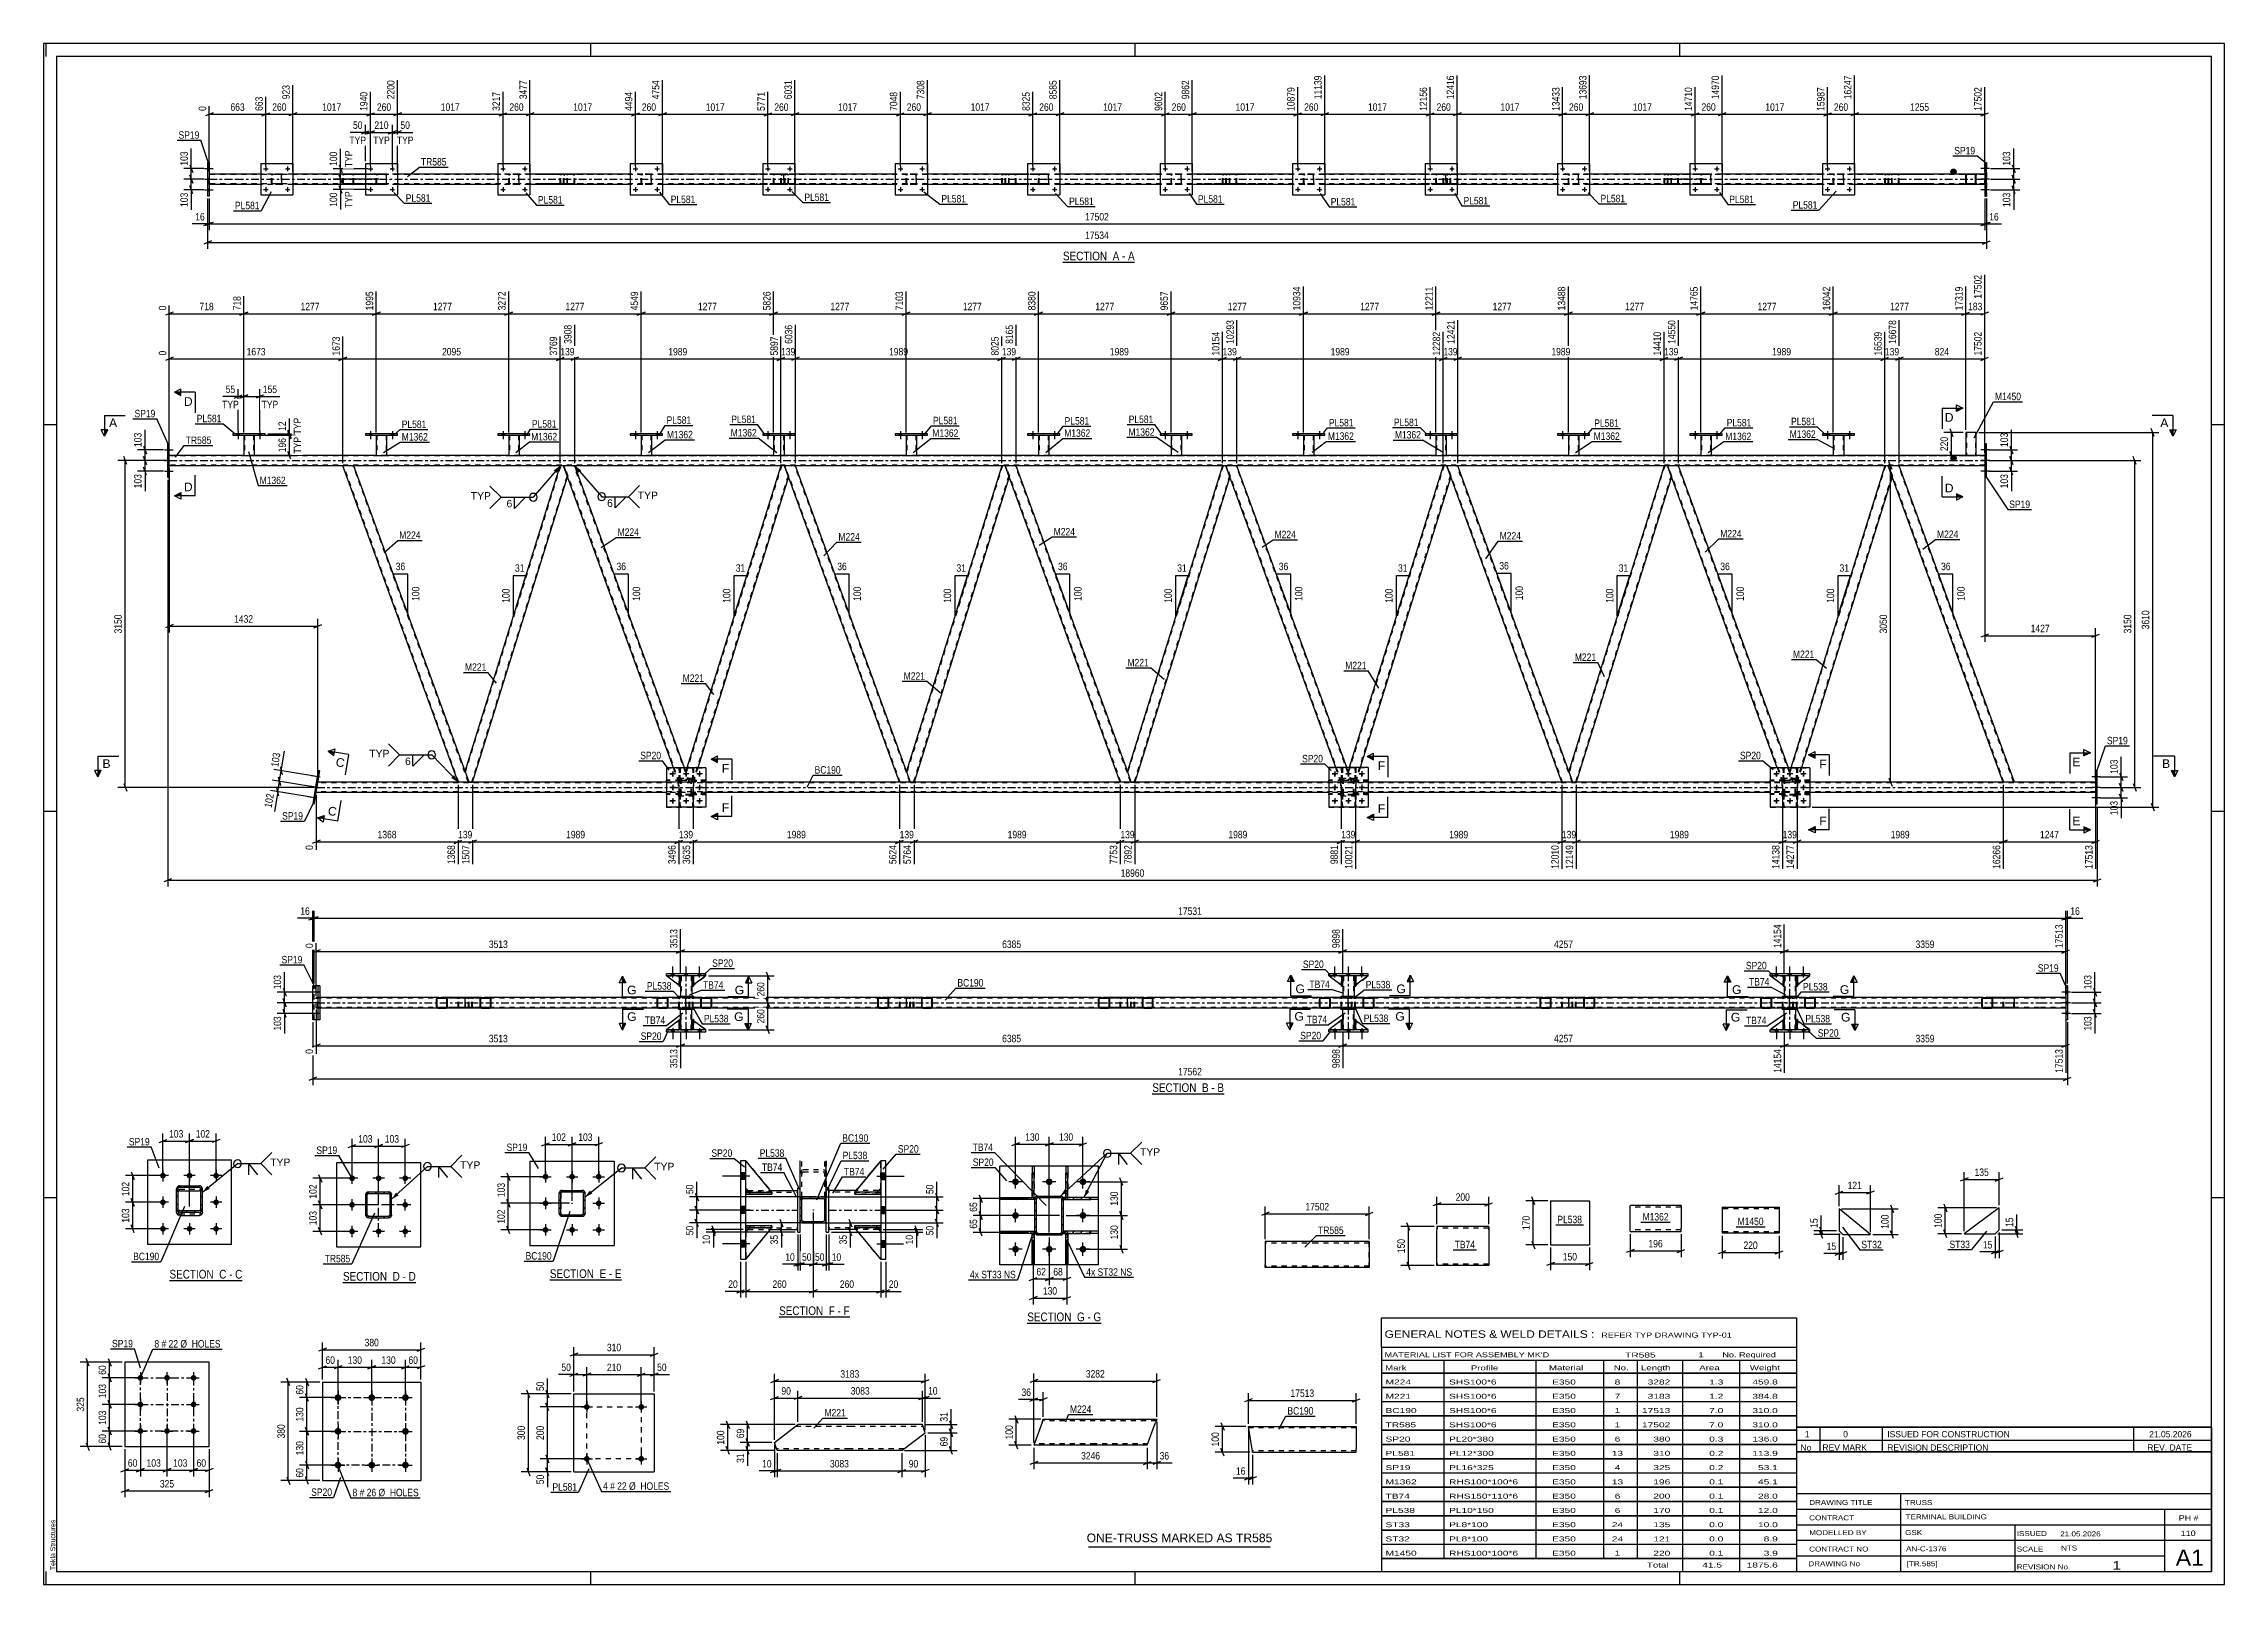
# Paper-space layout 'Layout1' of a CAD drawing. Header units: millimetres. Extents: x 0 to 841, y 0 to 594.
# The model-space entities are those that its viewports show. They can reach past a viewport. Long polylines and large blocks are cut down to what shows.
import ezdxf

# ---------------------------------------------------------------- set-up
doc = ezdxf.new("R2010")
doc.units = ezdxf.units.MM
doc.linetypes.add('DXK_LINE_DOT2', pattern=[3.9198, 1.9599, -1.9599])
doc.linetypes.add('DXK_LINE_DOT3', pattern=[5.9187, 2.979, -0.9799, 0.9799, -0.9799])
doc.layers.add('Viewport layer', color=7, linetype='Continuous', plot=False)
doc.styles.add('Arial', font='ARIAL.TTF', dxfattribs={"height": 0.2})
doc.styles.add('Arial Narrow', font='ARIALN.TTF', dxfattribs={"height": 0.2})

# ---------------------------------------------------------------- blocks, each defined once
blk = doc.blocks.new('Unknown-103655098-18 - 1289')
at = {"color": 6, "linetype": 'Continuous'}
blk.add_line((115.45, 116.33), (143.52, 116.33), dxfattribs=at)
at = {"color": 0, "linetype": 'Continuous'}
blk.add_wipeout([(133.56, 117.08), (133.56, 120.58), (115.45, 120.58), (115.45, 117.08)], dxfattribs=at)
blk.add_wipeout([(137.38, 117.08), (137.38, 120.58), (134.61, 120.58), (134.61, 117.08)], dxfattribs=at)
at = {"color": 7, "linetype": 'Continuous', "style": 'Arial Narrow'}
blk.add_text('SECTION ', height=3.34, dxfattribs=at).set_placement((115.45, 117.08))
at = {"color": 0, "linetype": 'Continuous'}
blk.add_wipeout([(139.7, 117.08), (139.7, 120.58), (138.43, 120.58), (138.43, 117.08)], dxfattribs=at)
blk.add_wipeout([(143.52, 117.08), (143.52, 120.58), (140.75, 120.58), (140.75, 117.08)], dxfattribs=at)
at = {"color": 7, "linetype": 'Continuous', "style": 'Arial Narrow'}
for s, p in [('D', (134.61, 117.08)), ('-', (138.43, 117.08)), ('D', (140.75, 117.08))]:
    blk.add_text(s, height=3.34, dxfattribs=at).set_placement(p)
blk = doc.blocks.new('Unknown-103655098-1133')
at = {"color": 5, "linetype": 'Continuous'}
for p, q in [((841, 594), (0, 594)), ((0, 594), (0, 0)), ((1, 589), (1, 594)), ((836, 589), (5, 589)), ((5, 589), (5, 5)), ((211, 589), (211, 594)), ((421, 589), (421, 594)), ((631, 589), (631, 594)), ((836, 5), (836, 589)), ((841, 0), (841, 594)), ((5, 447), (0, 447)), ((841, 447), (836, 447)), ((5, 298), (0, 298)), ((841, 298), (836, 298)), ((5, 149), (0, 149)), ((841, 149), (836, 149)), ((0, 0), (841, 0)), ((1, 0), (1, 5)), ((5, 5), (836, 5)), ((211, 0), (211, 5)), ((421, 0), (421, 5)), ((631, 0), (631, 5))]:
    blk.add_line(p, q, dxfattribs=at)
at = {"color": 174, "linetype": 'Continuous', "style": 'Arial'}
blk.add_text('Tekla Structures', height=1.9102, rotation=90, dxfattribs=at).set_placement((4.5, 5.5))
blk = doc.blocks.new('Unknown-103655098-11 - 2877')
at = {"color": 6, "linetype": 'Continuous'}
blk.add_line((393.11, 509.71), (420.75, 509.71), dxfattribs=at)
at = {"color": 0, "linetype": 'Continuous'}
blk.add_wipeout([(411.22, 510.46), (411.22, 513.96), (393.11, 513.96), (393.11, 510.46)], dxfattribs=at)
blk.add_wipeout([(414.82, 510.46), (414.82, 513.96), (412.27, 513.96), (412.27, 510.46)], dxfattribs=at)
at = {"color": 7, "linetype": 'Continuous', "style": 'Arial Narrow'}
blk.add_text('SECTION ', height=3.34, dxfattribs=at).set_placement((393.11, 510.46))
at = {"color": 0, "linetype": 'Continuous'}
blk.add_wipeout([(417.15, 510.46), (417.15, 513.96), (415.87, 513.96), (415.87, 510.46)], dxfattribs=at)
blk.add_wipeout([(420.75, 510.46), (420.75, 513.96), (418.2, 513.96), (418.2, 510.46)], dxfattribs=at)
at = {"color": 7, "linetype": 'Continuous', "style": 'Arial Narrow'}
for s, p in [('A', (412.27, 510.46)), ('A', (418.2, 510.46)), ('-', (415.87, 510.46))]:
    blk.add_text(s, height=3.34, dxfattribs=at).set_placement(p)
blk = doc.blocks.new('Unknown-103655098-12 - 5425')
at = {"color": 6, "linetype": 'Continuous'}
blk.add_line((427.57, 189.09), (455.22, 189.09), dxfattribs=at)
at = {"color": 0, "linetype": 'Continuous'}
blk.add_wipeout([(445.68, 189.84), (445.68, 193.34), (427.57, 193.34), (427.57, 189.84)], dxfattribs=at)
blk.add_wipeout([(449.29, 189.84), (449.29, 193.34), (446.73, 193.34), (446.73, 189.84)], dxfattribs=at)
at = {"color": 7, "linetype": 'Continuous', "style": 'Arial Narrow'}
blk.add_text('SECTION ', height=3.34, dxfattribs=at).set_placement((427.57, 189.84))
at = {"color": 0, "linetype": 'Continuous'}
blk.add_wipeout([(451.61, 189.84), (451.61, 193.34), (450.34, 193.34), (450.34, 189.84)], dxfattribs=at)
blk.add_wipeout([(455.22, 189.84), (455.22, 193.34), (452.66, 193.34), (452.66, 189.84)], dxfattribs=at)
at = {"color": 7, "linetype": 'Continuous', "style": 'Arial Narrow'}
for s, p in [('B', (446.73, 189.84)), ('-', (450.34, 189.84)), ('B', (452.66, 189.84))]:
    blk.add_text(s, height=3.34, dxfattribs=at).set_placement(p)
blk = doc.blocks.new('Unknown-103655098-13 - 11794')
at = {"color": 6, "linetype": 'Continuous'}
blk.add_line((48.55, 117.16), (76.62, 117.16), dxfattribs=at)
at = {"color": 0, "linetype": 'Continuous'}
blk.add_wipeout([(66.66, 117.91), (66.66, 121.41), (48.55, 121.41), (48.55, 117.91)], dxfattribs=at)
blk.add_wipeout([(70.48, 117.91), (70.48, 121.41), (67.71, 121.41), (67.71, 117.91)], dxfattribs=at)
at = {"color": 7, "linetype": 'Continuous', "style": 'Arial Narrow'}
blk.add_text('SECTION ', height=3.34, dxfattribs=at).set_placement((48.55, 117.91))
at = {"color": 0, "linetype": 'Continuous'}
blk.add_wipeout([(72.8, 117.91), (72.8, 121.41), (71.53, 121.41), (71.53, 117.91)], dxfattribs=at)
blk.add_wipeout([(76.62, 117.91), (76.62, 121.41), (73.85, 121.41), (73.85, 117.91)], dxfattribs=at)
at = {"color": 7, "linetype": 'Continuous', "style": 'Arial Narrow'}
for s, p in [('C', (67.71, 117.91)), ('-', (71.53, 117.91)), ('C', (73.85, 117.91))]:
    blk.add_text(s, height=3.34, dxfattribs=at).set_placement(p)
blk = doc.blocks.new('Unknown-103655098-16 - 2034')
at = {"color": 6, "linetype": 'Continuous'}
blk.add_line((283.63, 103.08), (310.85, 103.08), dxfattribs=at)
at = {"color": 0, "linetype": 'Continuous'}
blk.add_wipeout([(301.74, 103.83), (301.74, 107.33), (283.63, 107.33), (283.63, 103.83)], dxfattribs=at)
blk.add_wipeout([(305.13, 103.83), (305.13, 107.33), (302.79, 107.33), (302.79, 103.83)], dxfattribs=at)
at = {"color": 7, "linetype": 'Continuous', "style": 'Arial Narrow'}
blk.add_text('SECTION ', height=3.34, dxfattribs=at).set_placement((283.63, 103.83))
at = {"color": 0, "linetype": 'Continuous'}
blk.add_wipeout([(307.45, 103.83), (307.45, 107.33), (306.18, 107.33), (306.18, 103.83)], dxfattribs=at)
blk.add_wipeout([(310.85, 103.83), (310.85, 107.33), (308.5, 107.33), (308.5, 103.83)], dxfattribs=at)
at = {"color": 7, "linetype": 'Continuous', "style": 'Arial Narrow'}
for s, p in [('F', (302.79, 103.83)), ('-', (306.18, 103.83)), ('F', (308.5, 103.83))]:
    blk.add_text(s, height=3.34, dxfattribs=at).set_placement(p)
blk = doc.blocks.new('Unknown-103655098-17 - 2502')
at = {"color": 6, "linetype": 'Continuous'}
blk.add_line((379.35, 100.71), (407.85, 100.71), dxfattribs=at)
at = {"color": 0, "linetype": 'Continuous'}
blk.add_wipeout([(397.46, 101.46), (397.46, 104.96), (379.35, 104.96), (379.35, 101.46)], dxfattribs=at)
blk.add_wipeout([(401.49, 101.46), (401.49, 104.96), (398.51, 104.96), (398.51, 101.46)], dxfattribs=at)
at = {"color": 7, "linetype": 'Continuous', "style": 'Arial Narrow'}
blk.add_text('SECTION ', height=3.34, dxfattribs=at).set_placement((379.35, 101.46))
at = {"color": 0, "linetype": 'Continuous'}
blk.add_wipeout([(403.82, 101.46), (403.82, 104.96), (402.54, 104.96), (402.54, 101.46)], dxfattribs=at)
blk.add_wipeout([(407.85, 101.46), (407.85, 104.96), (404.87, 104.96), (404.87, 101.46)], dxfattribs=at)
at = {"color": 7, "linetype": 'Continuous', "style": 'Arial Narrow'}
for s, p in [('G', (398.51, 101.46)), ('-', (402.54, 101.46)), ('G', (404.87, 101.46))]:
    blk.add_text(s, height=3.34, dxfattribs=at).set_placement(p)
blk = doc.blocks.new('Unknown-103655098-19 - 11963')
at = {"color": 6, "linetype": 'Continuous'}
blk.add_line((195.22, 117.37), (222.87, 117.37), dxfattribs=at)
at = {"color": 0, "linetype": 'Continuous'}
blk.add_wipeout([(213.33, 118.12), (213.33, 121.62), (195.22, 121.62), (195.22, 118.12)], dxfattribs=at)
blk.add_wipeout([(216.94, 118.12), (216.94, 121.62), (214.38, 121.62), (214.38, 118.12)], dxfattribs=at)
at = {"color": 7, "linetype": 'Continuous', "style": 'Arial Narrow'}
blk.add_text('SECTION ', height=3.34, dxfattribs=at).set_placement((195.22, 118.12))
at = {"color": 0, "linetype": 'Continuous'}
blk.add_wipeout([(219.26, 118.12), (219.26, 121.62), (217.99, 121.62), (217.99, 118.12)], dxfattribs=at)
blk.add_wipeout([(222.87, 118.12), (222.87, 121.62), (220.31, 121.62), (220.31, 118.12)], dxfattribs=at)
at = {"color": 7, "linetype": 'Continuous', "style": 'Arial Narrow'}
for s, p in [('E', (214.38, 118.12)), ('-', (217.99, 118.12)), ('E', (220.31, 118.12))]:
    blk.add_text(s, height=3.34, dxfattribs=at).set_placement(p)
blk = doc.blocks.new('Part-103655098-1241 - 1225')
at = {"color": 2, "linetype": 'Continuous'}
for p, q in [((647.29, 145.36), (647.29, 135.36)), ((647.29, 145.36), (669.29, 145.36)), ((669.29, 145.36), (669.29, 135.36)), ((669.29, 135.36), (647.29, 135.36))]:
    blk.add_line(p, q, dxfattribs=at)
at = {"color": 7, "linetype": 'DXK_LINE_DOT2'}
for p, q in [((669.29, 144.76), (647.29, 144.76)), ((669.29, 144.76), (669.29, 144.71)), ((669.29, 144.71), (669.29, 144.76)), ((669.29, 144.71), (669.29, 144.62)), ((669.29, 144.62), (669.29, 144.71)), ((647.29, 135.96), (647.29, 136)), ((669.29, 135.96), (647.29, 135.96))]:
    blk.add_line(p, q, dxfattribs=at)
blk = doc.blocks.new('Bolt-103655098-6242 - 6208')
at = {"linetype": 'Continuous'}
for points in [[(113.53, 73.29, -1), (113.53, 70.69, -1)], [(126.53, 73.29, -1), (126.53, 70.69, -1)], [(139.53, 73.29, -1), (139.53, 70.69, -1)], [(113.53, 60.29, -1), (113.53, 57.69, -1)], [(139.53, 60.29, -1), (139.53, 57.69, -1)], [(113.53, 47.29, -1), (113.53, 44.69, -1)], [(126.53, 47.29, -1), (126.53, 44.69, -1)], [(139.53, 47.29, -1), (139.53, 44.69, -1)]]:
    blk.add_hatch(color=1, dxfattribs=at).paths.add_polyline_path(points)
at = {"color": 1, "linetype": 'Continuous'}
for p, q in [((110.93, 71.99), (116.13, 71.99)), ((113.53, 74.59), (113.53, 69.39)), ((123.93, 71.99), (129.13, 71.99)), ((126.53, 74.59), (126.53, 69.39)), ((136.93, 71.99), (142.13, 71.99)), ((139.53, 74.59), (139.53, 69.39)), ((110.93, 58.99), (116.13, 58.99)), ((113.53, 61.59), (113.53, 56.39)), ((136.93, 58.99), (142.13, 58.99)), ((139.53, 61.59), (139.53, 56.39)), ((110.93, 45.99), (116.13, 45.99)), ((113.53, 48.59), (113.53, 43.39)), ((123.93, 45.99), (129.13, 45.99)), ((126.53, 48.59), (126.53, 43.39)), ((136.93, 45.99), (142.13, 45.99)), ((139.53, 48.59), (139.53, 43.39))]:
    blk.add_line(p, q, dxfattribs=at)
blk = doc.blocks.new('Part-103655098-6247 - 6208')
at = {"color": 2, "linetype": 'Continuous'}
for p, q in [((107.53, 77.99), (107.53, 39.99)), ((107.53, 77.99), (145.53, 77.99)), ((145.53, 77.99), (145.53, 39.99)), ((107.53, 39.99), (145.53, 39.99))]:
    blk.add_line(p, q, dxfattribs=at)
blk = doc.blocks.new('Part-103655098-1333 - 1289')
at = {"color": 2, "linetype": 'Continuous'}
for p, q in [((145.46, 162.57), (112.96, 162.57)), ((112.96, 162.57), (112.96, 130.07)), ((145.46, 130.07), (145.46, 162.57)), ((112.96, 130.07), (145.46, 130.07))]:
    blk.add_line(p, q, dxfattribs=at)
blk = doc.blocks.new('Bolt-103655098-1378 - 1289')
at = {"linetype": 'Continuous'}
for points in [[(118.96, 155.47, -1), (118.96, 157.67, -1)], [(129.21, 155.47, -1), (129.21, 157.67, -1)], [(139.46, 155.47, -1), (139.46, 157.67, -1)], [(118.96, 145.22, -1), (118.96, 147.42, -1)], [(139.46, 145.22, -1), (139.46, 147.42, -1)], [(118.96, 134.97, -1), (118.96, 137.17, -1)], [(129.21, 134.97, -1), (129.21, 137.17, -1)], [(139.46, 134.97, -1), (139.46, 137.17, -1)]]:
    blk.add_hatch(color=1, dxfattribs=at).paths.add_polyline_path(points)
at = {"color": 1, "linetype": 'Continuous'}
for p, q in [((121.16, 156.57), (116.76, 156.57)), ((118.96, 154.37), (118.96, 158.77)), ((131.41, 156.57), (127.01, 156.57)), ((129.21, 154.37), (129.21, 158.77)), ((141.66, 156.57), (137.26, 156.57)), ((139.46, 154.37), (139.46, 158.77)), ((121.16, 146.32), (116.76, 146.32)), ((118.96, 144.12), (118.96, 148.52)), ((141.66, 146.32), (137.26, 146.32)), ((139.46, 144.12), (139.46, 148.52)), ((121.16, 136.07), (116.76, 136.07)), ((118.96, 133.87), (118.96, 138.27)), ((131.41, 136.07), (127.01, 136.07)), ((129.21, 133.87), (129.21, 138.27)), ((141.66, 136.07), (137.26, 136.07)), ((139.46, 133.87), (139.46, 138.27))]:
    blk.add_line(p, q, dxfattribs=at)
blk = doc.blocks.new('Part-103655098-1436 - 1289')
at = {"linetype": 'Continuous'}
h = blk.add_hatch(dxfattribs=at)
h.set_pattern_fill('', scale=0.7, style=0, pattern_type=0)
h.set_pattern_definition([(45, (125.4059, 151.3194), (-1.57154, 1.57154), [])])
h.paths.add_polyline_path([(133.01, 151.32), (125.41, 151.32), (124.95, 151.23), (124.56, 150.97), (124.3, 150.58), (124.21, 150.12), (124.21, 142.52), (124.3, 142.06), (124.56, 141.67), (124.95, 141.41), (125.41, 141.32), (133.01, 141.32), (133.47, 141.41), (133.85, 141.67), (134.11, 142.06), (134.21, 142.52), (134.21, 150.12), (134.11, 150.58), (133.85, 150.97), (133.47, 151.23)])
h.paths.add_polyline_path([(133.56, 150.35), (133.61, 150.12), (133.61, 142.52), (133.56, 142.29), (133.43, 142.1), (133.24, 141.97), (133.01, 141.92), (125.41, 141.92), (125.18, 141.97), (124.98, 142.1), (124.85, 142.29), (124.81, 142.52), (124.81, 150.12), (124.85, 150.35), (124.98, 150.54), (125.18, 150.67), (125.41, 150.72), (133.01, 150.72), (133.24, 150.67), (133.43, 150.54)])
at = {"color": 7, "linetype": 'DXK_LINE_DOT3'}
for p, q in [((129.21, 136.32), (129.21, 156.32)), ((139.21, 146.32), (119.21, 146.32))]:
    blk.add_line(p, q, dxfattribs=at)
at = {"color": 7, "linetype": 'DXK_LINE_DOT2'}
for p, q in [((124.21, 150.12), (124.3, 150.58)), ((124.21, 142.52), (124.21, 150.12)), ((124.85, 150.35), (124.81, 150.12)), ((124.81, 142.52), (124.81, 150.12)), ((124.98, 150.54), (124.85, 150.35)), ((124.95, 151.23), (125.41, 151.32)), ((125.18, 150.67), (124.98, 150.54)), ((125.41, 150.72), (125.18, 150.67)), ((125.41, 151.32), (133.01, 151.32)), ((125.41, 150.72), (133.01, 150.72)), ((133.01, 151.32), (133.47, 151.23)), ((133.24, 150.67), (133.01, 150.72)), ((133.43, 150.54), (133.24, 150.67)), ((133.56, 150.35), (133.43, 150.54)), ((133.61, 150.12), (133.56, 150.35)), ((133.61, 142.52), (133.61, 150.12)), ((134.11, 150.58), (134.21, 150.12)), ((134.21, 142.52), (134.21, 150.12)), ((124.3, 142.06), (124.21, 142.52)), ((124.81, 142.52), (124.85, 142.29)), ((124.85, 142.29), (124.98, 142.1)), ((125.41, 141.32), (124.95, 141.41)), ((124.98, 142.1), (125.18, 141.97)), ((125.18, 141.97), (125.41, 141.92)), ((125.41, 141.92), (133.01, 141.92)), ((125.41, 141.32), (133.01, 141.32)), ((133.01, 141.92), (133.24, 141.97)), ((133.47, 141.41), (133.01, 141.32)), ((133.24, 141.97), (133.43, 142.1)), ((133.43, 142.1), (133.56, 142.29)), ((133.56, 142.29), (133.61, 142.52)), ((134.21, 142.52), (134.11, 142.06))]:
    blk.add_line(p, q, dxfattribs=at)
at = {"color": 2, "linetype": 'Continuous'}
for p, q in [((124.3, 150.58), (124.21, 150.12)), ((124.21, 142.52), (124.21, 150.12)), ((124.81, 150.12), (124.85, 150.35)), ((124.81, 142.52), (124.81, 150.12)), ((124.85, 150.35), (124.98, 150.54)), ((125.41, 151.32), (124.95, 151.23)), ((124.98, 150.54), (125.18, 150.67)), ((125.18, 150.67), (125.41, 150.72)), ((125.41, 151.32), (133.01, 151.32)), ((125.41, 150.72), (133.01, 150.72)), ((133.47, 151.23), (133.01, 151.32)), ((133.01, 150.72), (133.24, 150.67)), ((133.24, 150.67), (133.43, 150.54)), ((133.43, 150.54), (133.56, 150.35)), ((133.56, 150.35), (133.61, 150.12)), ((133.61, 142.52), (133.61, 150.12)), ((134.21, 150.12), (134.11, 150.58)), ((134.21, 142.52), (134.21, 150.12)), ((124.21, 142.52), (124.3, 142.06)), ((124.85, 142.29), (124.81, 142.52)), ((124.98, 142.1), (124.85, 142.29)), ((124.95, 141.41), (125.41, 141.32)), ((125.18, 141.97), (124.98, 142.1)), ((125.41, 141.92), (125.18, 141.97)), ((125.41, 141.92), (133.01, 141.92)), ((125.41, 141.32), (133.01, 141.32)), ((133.24, 141.97), (133.01, 141.92)), ((133.01, 141.32), (133.47, 141.41)), ((133.43, 142.1), (133.24, 141.97)), ((133.56, 142.29), (133.43, 142.1)), ((133.61, 142.52), (133.56, 142.29)), ((134.11, 142.06), (134.21, 142.52))]:
    blk.add_line(p, q, dxfattribs=at)
at = {"color": 7, "linetype": 'DXK_LINE_DOT2'}
for centre, start, end in [((125.41, 150.12), 112.5, 157.5), ((133.01, 150.12), 22.5, 67.5), ((125.41, 142.52), 202.5, 247.5), ((133.01, 142.52), 292.5, 337.5)]:
    blk.add_arc(centre, 1.2, start, end, dxfattribs=at)
at = {"color": 2, "linetype": 'Continuous'}
for centre, start, end in [((125.41, 150.12), 112.5, 157.5), ((133.01, 150.12), 22.5, 67.5), ((125.41, 142.52), 202.5, 247.5), ((133.01, 142.52), 292.5, 337.5)]:
    blk.add_arc(centre, 1.2, start, end, dxfattribs=at)
blk = doc.blocks.new('Part-103655098-2942 - 2877')
at = {"color": 7, "linetype": 'DXK_LINE_DOT2'}
for p, q in [((200.58, 543.44), (200.54, 543.25)), ((200.54, 540.21), (200.54, 543.25)), ((200.54, 540.21), (200.58, 540.03)), ((200.8, 543.25), (200.82, 543.34)), ((200.8, 540.21), (200.8, 543.25)), ((200.82, 540.12), (200.8, 540.21)), ((200.82, 543.34), (200.87, 543.42)), ((200.87, 540.04), (200.82, 540.12)), ((201.05, 543.73), (200.86, 543.7)), ((200.86, 539.77), (201.05, 539.73)), ((200.87, 543.42), (200.96, 543.47)), ((200.96, 539.99), (200.87, 540.04)), ((200.96, 543.47), (201.05, 543.49)), ((201.05, 539.97), (200.96, 539.99)), ((216.04, 543.73), (201.05, 543.73)), ((216.04, 543.49), (201.05, 543.49)), ((216.04, 539.97), (201.05, 539.97)), ((216.04, 539.73), (201.05, 539.73)), ((204.48, 543.7), (204.29, 543.73)), ((204.29, 543.49), (204.39, 543.47)), ((204.39, 539.99), (204.29, 539.97)), ((204.29, 539.73), (204.48, 539.77)), ((204.39, 543.47), (204.47, 543.42)), ((204.47, 540.04), (204.39, 539.99)), ((204.47, 543.42), (204.52, 543.34)), ((204.52, 540.12), (204.47, 540.04)), ((204.52, 543.34), (204.54, 543.25)), ((204.54, 540.21), (204.52, 540.12)), ((204.54, 540.21), (204.54, 543.25)), ((204.8, 543.25), (204.76, 543.44)), ((204.76, 540.03), (204.8, 540.21)), ((204.8, 540.21), (204.8, 543.25))]:
    blk.add_line(p, q, dxfattribs=at)
for centre, start, end in [((201.03, 543.23), 110.75832, 155.68004), ((201.03, 540.23), 204.31996, 249.24168), ((204.31, 543.23), 24.31996, 69.24168), ((204.31, 540.23), 290.75832, 335.68004)]:
    blk.add_arc(centre, 0.496, start, end, dxfattribs=at)
blk = doc.blocks.new('Part-103655098-3035 - 2877')
at = {"color": 2, "linetype": 'Continuous'}
for p, q in [((634.9, 547.73), (634.9, 535.73)), ((634.9, 547.73), (647.3, 547.73)), ((647.3, 547.73), (647.3, 535.73)), ((634.9, 535.73), (647.3, 535.73))]:
    blk.add_line(p, q, dxfattribs=at)
blk = doc.blocks.new('Bolt-103655098-2907 - 2877')
at = {"linetype": 'Continuous'}
for points in [[(749.2, 545.39), (749.2, 546.27), (748.56, 546.27), (748.56, 545.39)], [(749.2, 545.39), (749.2, 546.27), (748.56, 546.27), (748.56, 545.39)], [(749.2, 545.39), (749.2, 546.27), (748.56, 546.27), (748.56, 545.39)], [(749.2, 541.29), (749.2, 542.17), (748.56, 542.17), (748.56, 541.29)], [(749.2, 541.29), (749.2, 542.17), (748.56, 542.17), (748.56, 541.29)], [(749.2, 537.19), (749.2, 538.07), (748.56, 538.07), (748.56, 537.19)], [(749.2, 537.19), (749.2, 538.07), (748.56, 538.07), (748.56, 537.19)], [(749.2, 537.19), (749.2, 538.07), (748.56, 538.07), (748.56, 537.19)]]:
    blk.add_hatch(color=1, dxfattribs=at).paths.add_polyline_path(points)
at = {"color": 1, "linetype": 'Continuous'}
for p, q in [((750.36, 545.83), (747.04, 545.83)), ((750.36, 545.83), (747.04, 545.83)), ((750.36, 545.83), (747.04, 545.83)), ((750.36, 541.73), (747.04, 541.73)), ((750.36, 541.73), (747.04, 541.73)), ((749.2, 546.27), (748.56, 546.27)), ((749.2, 546.27), (748.56, 546.27)), ((749.2, 546.27), (748.56, 546.27)), ((749.2, 545.39), (748.56, 545.39)), ((749.2, 545.39), (748.56, 545.39)), ((749.2, 545.39), (748.56, 545.39)), ((749.2, 542.17), (748.56, 542.17)), ((749.2, 542.17), (748.56, 542.17)), ((749.2, 541.29), (748.56, 541.29)), ((749.2, 541.29), (748.56, 541.29)), ((750.36, 537.63), (747.04, 537.63)), ((750.36, 537.63), (747.04, 537.63)), ((750.36, 537.63), (747.04, 537.63)), ((749.2, 538.07), (748.56, 538.07)), ((749.2, 538.07), (748.56, 538.07)), ((749.2, 538.07), (748.56, 538.07)), ((749.2, 537.19), (748.56, 537.19)), ((749.2, 537.19), (748.56, 537.19)), ((749.2, 537.19), (748.56, 537.19))]:
    blk.add_line(p, q, dxfattribs=at)
blk = doc.blocks.new('Bolt-103655098-2909 - 2877')
at = {"linetype": 'Continuous'}
for points in [[(63.89, 545.39), (63.89, 546.27), (63.25, 546.27), (63.25, 545.39)], [(63.89, 545.39), (63.89, 546.27), (63.25, 546.27), (63.25, 545.39)], [(63.89, 545.39), (63.89, 546.27), (63.25, 546.27), (63.25, 545.39)], [(63.89, 541.29), (63.89, 542.17), (63.25, 542.17), (63.25, 541.29)], [(63.89, 541.29), (63.89, 542.17), (63.25, 542.17), (63.25, 541.29)], [(63.89, 537.19), (63.89, 538.07), (63.25, 538.07), (63.25, 537.19)], [(63.89, 537.19), (63.89, 538.07), (63.25, 538.07), (63.25, 537.19)], [(63.89, 537.19), (63.89, 538.07), (63.25, 538.07), (63.25, 537.19)]]:
    blk.add_hatch(color=1, dxfattribs=at).paths.add_polyline_path(points)
at = {"color": 1, "linetype": 'Continuous'}
for p, q in [((62.09, 545.83), (65.41, 545.83)), ((62.09, 545.83), (65.41, 545.83)), ((62.09, 545.83), (65.41, 545.83)), ((62.09, 541.73), (65.41, 541.73)), ((62.09, 541.73), (65.41, 541.73)), ((63.25, 546.27), (63.89, 546.27)), ((63.25, 546.27), (63.89, 546.27)), ((63.25, 546.27), (63.89, 546.27)), ((63.25, 545.39), (63.89, 545.39)), ((63.25, 545.39), (63.89, 545.39)), ((63.25, 545.39), (63.89, 545.39)), ((63.25, 542.17), (63.89, 542.17)), ((63.25, 542.17), (63.89, 542.17)), ((63.25, 541.29), (63.89, 541.29)), ((63.25, 541.29), (63.89, 541.29)), ((62.09, 537.63), (65.41, 537.63)), ((62.09, 537.63), (65.41, 537.63)), ((62.09, 537.63), (65.41, 537.63)), ((63.25, 538.07), (63.89, 538.07)), ((63.25, 538.07), (63.89, 538.07)), ((63.25, 538.07), (63.89, 538.07)), ((63.25, 537.19), (63.89, 537.19)), ((63.25, 537.19), (63.89, 537.19)), ((63.25, 537.19), (63.89, 537.19))]:
    blk.add_line(p, q, dxfattribs=at)
blk = doc.blocks.new('Part-103655098-2930 - 2877')
at = {"color": 7, "linetype": 'DXK_LINE_DOT2'}
for p, q in [((286.95, 543.73), (274.8, 543.73)), ((286.95, 543.49), (274.8, 543.49)), ((286.95, 539.97), (274.8, 539.97)), ((286.95, 539.73), (274.8, 539.73)), ((284.4, 543.44), (284.36, 543.25)), ((284.36, 540.21), (284.36, 543.25)), ((284.36, 540.21), (284.4, 540.03)), ((284.61, 543.25), (284.63, 543.34)), ((284.61, 540.21), (284.61, 543.25)), ((284.63, 540.12), (284.61, 540.21)), ((284.63, 543.34), (284.68, 543.42)), ((284.68, 540.04), (284.63, 540.12)), ((284.86, 543.73), (284.67, 543.7)), ((284.67, 539.77), (284.86, 539.73)), ((284.68, 543.42), (284.77, 543.47)), ((284.77, 539.99), (284.68, 540.04)), ((284.77, 543.47), (284.86, 543.49)), ((284.86, 539.97), (284.77, 539.99)), ((285.68, 543.49), (285.68, 543.73)), ((285.68, 539.73), (285.68, 539.97)), ((287.06, 543.7), (286.95, 543.73)), ((286.95, 543.49), (287.01, 543.47)), ((287.01, 539.99), (286.95, 539.97)), ((286.95, 539.73), (287.06, 539.77)), ((287.01, 543.47), (287.05, 543.42)), ((287.05, 540.04), (287.01, 539.99)), ((287.05, 543.42), (287.08, 543.34)), ((287.08, 540.12), (287.05, 540.04)), ((287.15, 543.59), (287.06, 543.7)), ((287.06, 539.77), (287.15, 539.87)), ((287.08, 543.34), (287.09, 543.25)), ((287.09, 540.21), (287.08, 540.12)), ((287.09, 540.21), (287.09, 543.25)), ((287.2, 543.44), (287.15, 543.59)), ((287.15, 539.87), (287.2, 540.03)), ((287.22, 543.25), (287.2, 543.44)), ((287.2, 540.03), (287.22, 540.21)), ((287.22, 540.21), (287.22, 543.25))]:
    blk.add_line(p, q, dxfattribs=at)
for centre, start, end in [((284.85, 543.24), 111.1941, 156.15059), ((284.85, 540.23), 203.84941, 248.8059)]:
    blk.add_arc(centre, 0.492, start, end, dxfattribs=at)
blk = doc.blocks.new('Bolt-103655098-2986 - 2877')
at = {"linetype": 'Continuous'}
for points in [[(484.09, 545.73, -1), (483.21, 545.73, -1)], [(492.49, 545.73, -1), (491.61, 545.73, -1)]]:
    blk.add_hatch(color=1, dxfattribs=at).paths.add_polyline_path(points)
at = {"color": 1, "linetype": 'Continuous'}
for p, q in [((482.77, 545.73), (484.53, 545.73)), ((483.65, 546.61), (483.65, 544.85)), ((491.17, 545.73), (492.93, 545.73)), ((492.05, 546.61), (492.05, 544.85))]:
    blk.add_line(p, q, dxfattribs=at)
blk = doc.blocks.new('Part-103655098-2922 - 2877')
at = {"color": 7, "linetype": 'DXK_LINE_DOT2'}
for p, q in [((541.12, 543.44), (541.08, 543.25)), ((541.08, 540.21), (541.08, 543.25)), ((541.08, 540.21), (541.12, 540.03)), ((541.34, 543.25), (541.35, 543.34)), ((541.34, 540.21), (541.34, 543.25)), ((541.35, 540.12), (541.34, 540.21)), ((541.35, 543.34), (541.41, 543.42)), ((541.41, 540.04), (541.35, 540.12)), ((541.59, 543.73), (541.4, 543.7)), ((541.4, 539.77), (541.59, 539.73)), ((541.41, 543.42), (541.49, 543.47)), ((541.49, 539.99), (541.41, 540.04)), ((541.49, 543.47), (541.59, 543.49)), ((541.59, 539.97), (541.49, 539.99)), ((556.58, 543.73), (541.59, 543.73)), ((556.58, 543.49), (541.59, 543.49)), ((556.58, 539.97), (541.59, 539.97)), ((556.58, 539.73), (541.59, 539.73)), ((545.02, 543.7), (544.83, 543.73)), ((544.83, 543.49), (544.92, 543.47)), ((544.92, 539.99), (544.83, 539.97)), ((544.83, 539.73), (545.02, 539.77)), ((544.92, 543.47), (545.01, 543.42)), ((545.01, 540.04), (544.92, 539.99)), ((545.01, 543.42), (545.06, 543.34)), ((545.06, 540.12), (545.01, 540.04)), ((545.06, 543.34), (545.08, 543.25)), ((545.08, 540.21), (545.06, 540.12)), ((545.08, 540.21), (545.08, 543.25)), ((545.34, 543.25), (545.3, 543.44)), ((545.3, 540.03), (545.34, 540.21)), ((545.34, 540.21), (545.34, 543.25))]:
    blk.add_line(p, q, dxfattribs=at)
for centre, start, end in [((541.57, 543.23), 110.75832, 155.68004), ((541.57, 540.23), 204.31996, 249.24168), ((544.85, 543.23), 24.31996, 69.24168), ((544.85, 540.23), 290.75832, 335.68004)]:
    blk.add_arc(centre, 0.496, start, end, dxfattribs=at)
blk = doc.blocks.new('Part-103655098-3042 - 2877')
at = {"color": 7, "linetype": 'DXK_LINE_DOT2'}
for p, q in [((588.01, 543.25), (588.05, 543.44)), ((588.05, 543.44), (588.01, 543.25)), ((588.01, 540.21), (588.01, 543.25)), ((588.05, 540.03), (588.01, 540.21)), ((588.01, 540.21), (588.05, 540.03)), ((588.25, 543.25), (588.27, 543.34)), ((588.25, 540.21), (588.25, 543.25)), ((588.27, 540.12), (588.25, 540.21)), ((588.27, 543.34), (588.33, 543.42)), ((588.33, 540.04), (588.27, 540.12)), ((588.31, 543.7), (588.49, 543.73)), ((588.49, 543.73), (588.31, 543.7)), ((588.49, 539.73), (588.31, 539.77)), ((588.31, 539.77), (588.49, 539.73)), ((588.33, 543.42), (588.4, 543.47)), ((588.4, 539.99), (588.33, 540.04)), ((588.4, 543.47), (588.49, 543.49)), ((588.49, 539.97), (588.4, 539.99)), ((591.53, 543.73), (588.49, 543.73)), ((591.53, 543.49), (588.49, 543.49)), ((591.53, 539.97), (588.49, 539.97)), ((591.53, 539.73), (588.49, 539.73)), ((591.53, 543.73), (591.72, 543.7)), ((591.72, 543.7), (591.53, 543.73)), ((591.53, 543.49), (591.63, 543.47)), ((591.63, 539.99), (591.53, 539.97)), ((591.72, 539.77), (591.53, 539.73)), ((591.53, 539.73), (591.72, 539.77)), ((591.63, 543.47), (591.7, 543.42)), ((591.7, 540.04), (591.63, 539.99)), ((591.7, 543.42), (591.76, 543.34)), ((591.76, 540.12), (591.7, 540.04)), ((591.76, 543.34), (591.77, 543.25)), ((591.77, 540.21), (591.76, 540.12)), ((591.77, 543.25), (591.77, 540.21)), ((591.98, 543.44), (592.01, 543.25)), ((592.01, 543.25), (591.98, 543.44)), ((592.01, 540.21), (591.98, 540.03)), ((591.98, 540.03), (592.01, 540.21)), ((592.01, 540.21), (592.01, 543.25))]:
    blk.add_line(p, q, dxfattribs=at)
at = {"color": 7, "linetype": 'DXK_LINE_DOT3'}
blk.add_line((590.01, 541.73), (590.01, 541.73), dxfattribs=at)
at = {"color": 7, "linetype": 'DXK_LINE_DOT2'}
for centre, start, end in [((588.49, 543.25), 112.5, 157.5), ((588.49, 543.25), 112.5, 157.5), ((588.49, 540.21), 202.5, 247.5), ((588.49, 540.21), 202.5, 247.5), ((591.53, 543.25), 22.5, 67.5), ((591.53, 543.25), 22.5, 67.5), ((591.53, 540.21), 292.5, 337.5), ((591.53, 540.21), 292.5, 337.5)]:
    blk.add_arc(centre, 0.48, start, end, dxfattribs=at)
blk = doc.blocks.new('Part-103655098-2914 - 2877')
at = {"linetype": 'Continuous'}
blk.add_hatch(color=2, dxfattribs=at).paths.add_polyline_path([(736.56, 543.73), (735.76, 545.13), (737.36, 545.13)])
at = {"color": 2, "linetype": 'Continuous'}
for p, q in [((74.01, 543.73), (63.89, 543.73)), ((74.01, 539.73), (63.89, 539.73)), ((83.71, 543.73), (74.11, 543.73)), ((83.71, 539.73), (74.11, 539.73)), ((105.71, 543.73), (96.11, 543.73)), ((105.71, 539.73), (96.11, 539.73)), ((124.09, 543.73), (105.81, 543.73)), ((124.09, 539.73), (105.81, 539.73)), ((175.17, 543.73), (136.49, 543.73)), ((175.17, 539.73), (136.49, 539.73)), ((226.25, 543.73), (187.57, 543.73)), ((226.25, 539.73), (187.57, 539.73)), ((277.33, 543.73), (238.65, 543.73)), ((277.33, 539.73), (238.65, 539.73)), ((328.41, 543.73), (289.73, 543.73)), ((328.41, 539.73), (289.73, 539.73)), ((379.49, 543.73), (340.81, 543.73)), ((379.49, 539.73), (340.81, 539.73)), ((430.57, 543.73), (391.89, 543.73)), ((430.57, 539.73), (391.89, 539.73)), ((481.65, 543.73), (442.97, 543.73)), ((481.65, 539.73), (442.97, 539.73)), ((532.73, 543.73), (494.05, 543.73)), ((532.73, 539.73), (494.05, 539.73)), ((583.81, 543.73), (545.13, 543.73)), ((583.81, 539.73), (545.13, 539.73)), ((634.9, 543.73), (596.21, 543.73)), ((634.9, 539.73), (596.21, 539.73)), ((685.98, 543.73), (647.3, 543.73)), ((685.98, 539.73), (647.3, 539.73)), ((748.56, 543.73), (698.38, 543.73)), ((741.73, 539.73), (698.38, 539.73)), ((736.56, 543.73), (735.76, 545.13)), ((735.76, 545.13), (737.36, 545.13)), ((737.36, 545.13), (736.56, 543.73)), ((748.56, 539.73), (744.78, 539.73))]:
    blk.add_line(p, q, dxfattribs=at)
at = {"color": 7, "linetype": 'DXK_LINE_DOT2'}
for p, q in [((63.89, 539.73), (63.89, 543.73)), ((74.01, 543.49), (63.89, 543.49)), ((74.01, 539.97), (63.89, 539.97)), ((105.71, 543.49), (74.11, 543.49)), ((105.71, 539.97), (74.11, 539.97)), ((96.11, 543.73), (83.71, 543.73)), ((96.11, 539.73), (83.71, 539.73)), ((748.56, 543.49), (105.81, 543.49)), ((748.56, 539.97), (105.81, 539.97)), ((136.49, 543.73), (124.09, 543.73)), ((136.49, 539.73), (124.09, 539.73)), ((187.57, 543.73), (175.17, 543.73)), ((187.57, 539.73), (175.17, 539.73)), ((238.65, 543.73), (226.25, 543.73)), ((238.65, 539.73), (226.25, 539.73)), ((289.73, 543.73), (277.33, 543.73)), ((289.73, 539.73), (277.33, 539.73)), ((340.81, 543.73), (328.41, 543.73)), ((340.81, 539.73), (328.41, 539.73)), ((391.89, 543.73), (379.49, 543.73)), ((391.89, 539.73), (379.49, 539.73)), ((442.97, 543.73), (430.57, 543.73)), ((442.97, 539.73), (430.57, 539.73)), ((494.05, 543.73), (481.65, 543.73)), ((494.05, 539.73), (481.65, 539.73)), ((545.13, 543.73), (532.73, 543.73)), ((545.13, 539.73), (532.73, 539.73)), ((596.21, 543.73), (583.81, 543.73)), ((596.21, 539.73), (583.81, 539.73)), ((647.3, 543.73), (634.9, 543.73)), ((647.3, 539.73), (634.9, 539.73)), ((698.38, 543.73), (685.98, 543.73)), ((698.38, 539.73), (685.98, 539.73)), ((744.78, 539.73), (741.73, 539.73)), ((748.56, 539.73), (748.56, 543.73)), ((748.56, 543.73), (748.56, 543.73)), ((748.56, 543.73), (748.56, 539.73)), ((748.56, 543.73), (748.56, 543.73)), ((748.56, 543.49), (748.56, 543.49)), ((748.56, 539.97), (748.56, 539.97)), ((748.56, 539.73), (748.56, 539.73)), ((748.56, 539.73), (748.56, 539.73))]:
    blk.add_line(p, q, dxfattribs=at)
at = {"color": 7, "linetype": 'DXK_LINE_DOT3'}
for p, q in [((63.89, 541.73), (74.01, 541.73)), ((74.11, 541.73), (105.71, 541.73)), ((105.81, 541.73), (748.56, 541.73))]:
    blk.add_line(p, q, dxfattribs=at)
at = {"color": 2, "linetype": 'Continuous'}
blk.add_circle((736.56, 544.63), 1, dxfattribs=at)
blk = doc.blocks.new('Part-103655098-2916 - 2877')
at = {"color": 7, "linetype": 'DXK_LINE_DOT2'}
for p, q in [((455.98, 543.44), (455.95, 543.25)), ((455.95, 540.21), (455.95, 543.25)), ((455.95, 540.21), (455.98, 540.03)), ((456.2, 543.25), (456.22, 543.34)), ((456.2, 540.21), (456.2, 543.25)), ((456.22, 540.12), (456.2, 540.21)), ((456.22, 543.34), (456.28, 543.42)), ((456.28, 540.04), (456.22, 540.12)), ((456.46, 543.73), (456.26, 543.7)), ((456.26, 539.77), (456.46, 539.73)), ((456.28, 543.42), (456.36, 543.47)), ((456.36, 539.99), (456.28, 540.04)), ((456.36, 543.47), (456.46, 543.49)), ((456.46, 539.97), (456.36, 539.99)), ((471.44, 543.73), (456.46, 543.73)), ((471.44, 543.49), (456.46, 543.49)), ((471.44, 539.97), (456.46, 539.97)), ((471.44, 539.73), (456.46, 539.73)), ((459.89, 543.7), (459.69, 543.73)), ((459.69, 543.49), (459.79, 543.47)), ((459.79, 539.99), (459.69, 539.97)), ((459.69, 539.73), (459.89, 539.77)), ((459.79, 543.47), (459.87, 543.42)), ((459.87, 540.04), (459.79, 539.99)), ((459.87, 543.42), (459.93, 543.34)), ((459.93, 540.12), (459.87, 540.04)), ((459.93, 543.34), (459.95, 543.25)), ((459.95, 540.21), (459.93, 540.12)), ((459.95, 540.21), (459.95, 543.25)), ((460.2, 543.25), (460.16, 543.44)), ((460.16, 540.03), (460.2, 540.21)), ((460.2, 540.21), (460.2, 543.25))]:
    blk.add_line(p, q, dxfattribs=at)
for centre, start, end in [((456.44, 543.23), 110.75832, 155.68004), ((456.44, 540.23), 204.31996, 249.24168), ((459.71, 543.23), 24.31996, 69.24168), ((459.71, 540.23), 290.75832, 335.68004)]:
    blk.add_arc(centre, 0.496, start, end, dxfattribs=at)
blk = doc.blocks.new('Part-103655098-2993 - 2877')
at = {"color": 7, "linetype": 'DXK_LINE_DOT2'}
for p, q in [((87.91, 543.25), (87.95, 543.44)), ((87.95, 543.44), (87.91, 543.25)), ((87.91, 540.21), (87.91, 543.25)), ((87.95, 540.03), (87.91, 540.21)), ((87.91, 540.21), (87.95, 540.03)), ((88.15, 543.25), (88.17, 543.34)), ((88.15, 540.21), (88.15, 543.25)), ((88.17, 540.12), (88.15, 540.21)), ((88.17, 543.34), (88.22, 543.42)), ((88.22, 540.04), (88.17, 540.12)), ((88.21, 543.7), (88.39, 543.73)), ((88.39, 543.73), (88.21, 543.7)), ((88.39, 539.73), (88.21, 539.77)), ((88.21, 539.77), (88.39, 539.73)), ((88.22, 543.42), (88.3, 543.47)), ((88.3, 539.99), (88.22, 540.04)), ((88.3, 543.47), (88.39, 543.49)), ((88.39, 539.97), (88.3, 539.99)), ((91.43, 543.73), (88.39, 543.73)), ((91.43, 543.49), (88.39, 543.49)), ((91.43, 539.97), (88.39, 539.97)), ((91.43, 539.73), (88.39, 539.73)), ((91.43, 543.73), (91.61, 543.7)), ((91.61, 543.7), (91.43, 543.73)), ((91.43, 543.49), (91.52, 543.47)), ((91.52, 539.99), (91.43, 539.97)), ((91.61, 539.77), (91.43, 539.73)), ((91.43, 539.73), (91.61, 539.77)), ((91.52, 543.47), (91.6, 543.42)), ((91.6, 540.04), (91.52, 539.99)), ((91.6, 543.42), (91.65, 543.34)), ((91.65, 540.12), (91.6, 540.04)), ((91.65, 543.34), (91.67, 543.25)), ((91.67, 540.21), (91.65, 540.12)), ((91.67, 543.25), (91.67, 540.21)), ((91.87, 543.44), (91.91, 543.25)), ((91.91, 543.25), (91.87, 543.44)), ((91.91, 540.21), (91.87, 540.03)), ((91.87, 540.03), (91.91, 540.21)), ((91.91, 540.21), (91.91, 543.25))]:
    blk.add_line(p, q, dxfattribs=at)
at = {"color": 7, "linetype": 'DXK_LINE_DOT3'}
blk.add_line((89.91, 541.73), (89.91, 541.73), dxfattribs=at)
at = {"color": 7, "linetype": 'DXK_LINE_DOT2'}
for centre, start, end in [((88.39, 543.25), 112.5, 157.5), ((88.39, 543.25), 112.5, 157.5), ((88.39, 540.21), 202.5, 247.5), ((88.39, 540.21), 202.5, 247.5), ((91.43, 543.25), 22.5, 67.5), ((91.43, 543.25), 22.5, 67.5), ((91.43, 540.21), 292.5, 337.5), ((91.43, 540.21), 292.5, 337.5)]:
    blk.add_arc(centre, 0.48, start, end, dxfattribs=at)
blk = doc.blocks.new('Part-103655098-2929 - 2877')
at = {"color": 7, "linetype": 'DXK_LINE_DOT2'}
for p, q in [((201.82, 543.73), (189.66, 543.73)), ((201.82, 543.49), (189.66, 543.49)), ((201.82, 539.97), (189.66, 539.97)), ((201.82, 539.73), (189.66, 539.73)), ((199.26, 543.44), (199.23, 543.25)), ((199.23, 540.21), (199.23, 543.25)), ((199.23, 540.21), (199.26, 540.03)), ((199.48, 543.25), (199.5, 543.34)), ((199.48, 540.21), (199.48, 543.25)), ((199.5, 540.12), (199.48, 540.21)), ((199.5, 543.34), (199.55, 543.42)), ((199.55, 540.04), (199.5, 540.12)), ((199.73, 543.73), (199.54, 543.7)), ((199.54, 539.77), (199.73, 539.73)), ((199.55, 543.42), (199.63, 543.47)), ((199.63, 539.99), (199.55, 540.04)), ((199.63, 543.47), (199.73, 543.49)), ((199.73, 539.97), (199.63, 539.99)), ((200.54, 543.49), (200.54, 543.73)), ((200.54, 539.73), (200.54, 539.97)), ((201.92, 543.7), (201.82, 543.73)), ((201.82, 543.49), (201.87, 543.47)), ((201.87, 539.99), (201.82, 539.97)), ((201.82, 539.73), (201.92, 539.77)), ((201.87, 543.47), (201.92, 543.42)), ((201.92, 540.04), (201.87, 539.99)), ((202.01, 543.59), (201.92, 543.7)), ((201.92, 543.42), (201.94, 543.34)), ((201.94, 540.12), (201.92, 540.04)), ((201.92, 539.77), (202.01, 539.87)), ((201.94, 543.34), (201.95, 543.25)), ((201.95, 540.21), (201.94, 540.12)), ((201.95, 540.21), (201.95, 543.25)), ((202.07, 543.44), (202.01, 543.59)), ((202.01, 539.87), (202.07, 540.03)), ((202.09, 543.25), (202.07, 543.44)), ((202.07, 540.03), (202.09, 540.21)), ((202.09, 540.21), (202.09, 543.25))]:
    blk.add_line(p, q, dxfattribs=at)
for centre, start, end in [((199.71, 543.24), 111.1941, 156.15059), ((199.71, 540.23), 203.84941, 248.8059)]:
    blk.add_arc(centre, 0.492, start, end, dxfattribs=at)
blk = doc.blocks.new('Part-103655098-3059 - 2877')
at = {"color": 2, "linetype": 'Continuous'}
for p, q in [((430.57, 547.73), (430.57, 535.73)), ((430.57, 547.73), (442.97, 547.73)), ((442.97, 547.73), (442.97, 535.73)), ((430.57, 535.73), (442.97, 535.73))]:
    blk.add_line(p, q, dxfattribs=at)
blk = doc.blocks.new('Part-103655098-2931 - 2877')
at = {"color": 7, "linetype": 'DXK_LINE_DOT2'}
for p, q in [((285.72, 543.44), (285.68, 543.25)), ((285.68, 540.21), (285.68, 543.25)), ((285.68, 540.21), (285.72, 540.03)), ((285.93, 543.25), (285.95, 543.34)), ((285.93, 540.21), (285.93, 543.25)), ((285.95, 540.12), (285.93, 540.21)), ((285.95, 543.34), (286.01, 543.42)), ((286.01, 540.04), (285.95, 540.12)), ((286.19, 543.73), (285.99, 543.7)), ((285.99, 539.77), (286.19, 539.73)), ((286.01, 543.42), (286.09, 543.47)), ((286.09, 539.99), (286.01, 540.04)), ((286.09, 543.47), (286.19, 543.49)), ((286.19, 539.97), (286.09, 539.99)), ((301.18, 543.73), (286.19, 543.73)), ((301.18, 543.49), (286.19, 543.49)), ((301.18, 539.97), (286.19, 539.97)), ((301.18, 539.73), (286.19, 539.73)), ((289.62, 543.7), (289.42, 543.73)), ((289.42, 543.49), (289.52, 543.47)), ((289.52, 539.99), (289.42, 539.97)), ((289.42, 539.73), (289.62, 539.77)), ((289.52, 543.47), (289.6, 543.42)), ((289.6, 540.04), (289.52, 539.99)), ((289.6, 543.42), (289.66, 543.34)), ((289.66, 540.12), (289.6, 540.04)), ((289.66, 543.34), (289.68, 543.25)), ((289.68, 540.21), (289.66, 540.12)), ((289.68, 540.21), (289.68, 543.25)), ((289.93, 543.25), (289.9, 543.44)), ((289.9, 540.03), (289.93, 540.21)), ((289.93, 540.21), (289.93, 543.25))]:
    blk.add_line(p, q, dxfattribs=at)
for centre, start, end in [((286.17, 543.23), 110.75832, 155.68004), ((286.17, 540.23), 204.31996, 249.24168), ((289.44, 543.23), 24.31996, 69.24168), ((289.44, 540.23), 290.75832, 335.68004)]:
    blk.add_arc(centre, 0.496, start, end, dxfattribs=at)
blk = doc.blocks.new('Part-103655098-3060 - 2877')
at = {"color": 7, "linetype": 'DXK_LINE_DOT2'}
for p, q in [((434.77, 543.25), (434.81, 543.44)), ((434.81, 543.44), (434.77, 543.25)), ((434.77, 540.21), (434.77, 543.25)), ((434.81, 540.03), (434.77, 540.21)), ((434.77, 540.21), (434.81, 540.03)), ((435.01, 543.25), (435.03, 543.34)), ((435.01, 540.21), (435.01, 543.25)), ((435.03, 540.12), (435.01, 540.21)), ((435.03, 543.34), (435.08, 543.42)), ((435.08, 540.04), (435.03, 540.12)), ((435.07, 543.7), (435.25, 543.73)), ((435.25, 543.73), (435.07, 543.7)), ((435.25, 539.73), (435.07, 539.77)), ((435.07, 539.77), (435.25, 539.73)), ((435.08, 543.42), (435.16, 543.47)), ((435.16, 539.99), (435.08, 540.04)), ((435.16, 543.47), (435.25, 543.49)), ((435.25, 539.97), (435.16, 539.99)), ((438.29, 543.73), (435.25, 543.73)), ((438.29, 543.49), (435.25, 543.49)), ((438.29, 539.97), (435.25, 539.97)), ((438.29, 539.73), (435.25, 539.73)), ((438.29, 543.73), (438.48, 543.7)), ((438.48, 543.7), (438.29, 543.73)), ((438.29, 543.49), (438.38, 543.47)), ((438.38, 539.99), (438.29, 539.97)), ((438.48, 539.77), (438.29, 539.73)), ((438.29, 539.73), (438.48, 539.77)), ((438.38, 543.47), (438.46, 543.42)), ((438.46, 540.04), (438.38, 539.99)), ((438.46, 543.42), (438.51, 543.34)), ((438.51, 540.12), (438.46, 540.04)), ((438.51, 543.34), (438.53, 543.25)), ((438.53, 540.21), (438.51, 540.12)), ((438.53, 543.25), (438.53, 540.21)), ((438.74, 543.44), (438.77, 543.25)), ((438.77, 543.25), (438.74, 543.44)), ((438.77, 540.21), (438.74, 540.03)), ((438.74, 540.03), (438.77, 540.21)), ((438.77, 540.21), (438.77, 543.25))]:
    blk.add_line(p, q, dxfattribs=at)
at = {"color": 7, "linetype": 'DXK_LINE_DOT3'}
blk.add_line((436.77, 541.73), (436.77, 541.73), dxfattribs=at)
at = {"color": 7, "linetype": 'DXK_LINE_DOT2'}
for centre, start, end in [((435.25, 543.25), 112.5, 157.5), ((435.25, 543.25), 112.5, 157.5), ((435.25, 540.21), 202.5, 247.5), ((435.25, 540.21), 202.5, 247.5), ((438.29, 543.25), 22.5, 67.5), ((438.29, 543.25), 22.5, 67.5), ((438.29, 540.21), 292.5, 337.5), ((438.29, 540.21), 292.5, 337.5)]:
    blk.add_arc(centre, 0.48, start, end, dxfattribs=at)
blk = doc.blocks.new('Part-103655098-2932 - 2877')
at = {"color": 7, "linetype": 'DXK_LINE_DOT2'}
for p, q in [((457.22, 543.73), (445.07, 543.73)), ((457.22, 543.49), (445.07, 543.49)), ((457.22, 539.97), (445.07, 539.97)), ((457.22, 539.73), (445.07, 539.73)), ((454.67, 543.44), (454.63, 543.25)), ((454.63, 540.21), (454.63, 543.25)), ((454.63, 540.21), (454.67, 540.03)), ((454.88, 543.25), (454.9, 543.34)), ((454.88, 540.21), (454.88, 543.25)), ((454.9, 540.12), (454.88, 540.21)), ((454.9, 543.34), (454.95, 543.42)), ((454.95, 540.04), (454.9, 540.12)), ((455.13, 543.73), (454.94, 543.7)), ((454.94, 539.77), (455.13, 539.73)), ((454.95, 543.42), (455.03, 543.47)), ((455.03, 539.99), (454.95, 540.04)), ((455.03, 543.47), (455.13, 543.49)), ((455.13, 539.97), (455.03, 539.99)), ((455.95, 543.49), (455.95, 543.73)), ((455.95, 539.73), (455.95, 539.97)), ((457.33, 543.7), (457.22, 543.73)), ((457.22, 543.49), (457.27, 543.47)), ((457.27, 539.99), (457.22, 539.97)), ((457.22, 539.73), (457.33, 539.77)), ((457.27, 543.47), (457.32, 543.42)), ((457.32, 540.04), (457.27, 539.99)), ((457.32, 543.42), (457.35, 543.34)), ((457.35, 540.12), (457.32, 540.04)), ((457.41, 543.59), (457.33, 543.7)), ((457.33, 539.77), (457.41, 539.87)), ((457.35, 543.34), (457.36, 543.25)), ((457.36, 540.21), (457.35, 540.12)), ((457.36, 540.21), (457.36, 543.25)), ((457.47, 543.44), (457.41, 543.59)), ((457.41, 539.87), (457.47, 540.03)), ((457.49, 543.25), (457.47, 543.44)), ((457.47, 540.03), (457.49, 540.21)), ((457.49, 540.21), (457.49, 543.25))]:
    blk.add_line(p, q, dxfattribs=at)
for centre, start, end in [((455.12, 543.24), 111.1941, 156.15059), ((455.12, 540.23), 203.84941, 248.8059)]:
    blk.add_arc(centre, 0.492, start, end, dxfattribs=at)
blk = doc.blocks.new('Part-103655098-2933 - 2877')
at = {"color": 7, "linetype": 'DXK_LINE_DOT2'}
for p, q in [((542.36, 543.73), (530.2, 543.73)), ((542.36, 543.49), (530.2, 543.49)), ((542.36, 539.97), (530.2, 539.97)), ((542.36, 539.73), (530.2, 539.73)), ((539.8, 543.44), (539.76, 543.25)), ((539.76, 540.21), (539.76, 543.25)), ((539.76, 540.21), (539.8, 540.03)), ((540.01, 543.25), (540.03, 543.34)), ((540.01, 540.21), (540.01, 543.25)), ((540.03, 540.12), (540.01, 540.21)), ((540.03, 543.34), (540.09, 543.42)), ((540.09, 540.04), (540.03, 540.12)), ((540.26, 543.73), (540.07, 543.7)), ((540.07, 539.77), (540.26, 539.73)), ((540.09, 543.42), (540.17, 543.47)), ((540.17, 539.99), (540.09, 540.04)), ((540.17, 543.47), (540.26, 543.49)), ((540.26, 539.97), (540.17, 539.99)), ((541.08, 543.49), (541.08, 543.73)), ((541.08, 539.73), (541.08, 539.97)), ((542.46, 543.7), (542.36, 543.73)), ((542.36, 543.49), (542.41, 543.47)), ((542.41, 539.99), (542.36, 539.97)), ((542.36, 539.73), (542.46, 539.77)), ((542.41, 543.47), (542.45, 543.42)), ((542.45, 540.04), (542.41, 539.99)), ((542.45, 543.42), (542.48, 543.34)), ((542.48, 540.12), (542.45, 540.04)), ((542.55, 543.59), (542.46, 543.7)), ((542.46, 539.77), (542.55, 539.87)), ((542.48, 543.34), (542.49, 543.25)), ((542.49, 540.21), (542.48, 540.12)), ((542.49, 540.21), (542.49, 543.25)), ((542.61, 543.44), (542.55, 543.59)), ((542.55, 539.87), (542.61, 540.03)), ((542.63, 543.25), (542.61, 543.44)), ((542.61, 540.03), (542.63, 540.21)), ((542.63, 540.21), (542.63, 543.25))]:
    blk.add_line(p, q, dxfattribs=at)
for centre, start, end in [((540.25, 543.24), 111.1941, 156.15059), ((540.25, 540.23), 203.84941, 248.8059)]:
    blk.add_arc(centre, 0.492, start, end, dxfattribs=at)
blk = doc.blocks.new('Part-103655098-2998 - 2877')
at = {"color": 2, "linetype": 'Continuous'}
for p, q in [((124.09, 547.73), (124.09, 535.73)), ((124.09, 547.73), (136.49, 547.73)), ((136.49, 547.73), (136.49, 535.73)), ((124.09, 535.73), (136.49, 535.73))]:
    blk.add_line(p, q, dxfattribs=at)
blk = doc.blocks.new('Part-103655098-2934 - 2877')
at = {"color": 7, "linetype": 'DXK_LINE_DOT2'}
for p, q in [((627.49, 543.73), (615.33, 543.73)), ((627.49, 543.49), (615.33, 543.49)), ((627.49, 539.97), (615.33, 539.97)), ((627.49, 539.73), (615.33, 539.73)), ((624.93, 543.44), (624.9, 543.25)), ((624.9, 540.21), (624.9, 543.25)), ((624.9, 540.21), (624.93, 540.03)), ((625.15, 543.25), (625.17, 543.34)), ((625.15, 540.21), (625.15, 543.25)), ((625.17, 540.12), (625.15, 540.21)), ((625.17, 543.34), (625.22, 543.42)), ((625.22, 540.04), (625.17, 540.12)), ((625.4, 543.73), (625.21, 543.7)), ((625.21, 539.77), (625.4, 539.73)), ((625.22, 543.42), (625.3, 543.47)), ((625.3, 539.99), (625.22, 540.04)), ((625.3, 543.47), (625.4, 543.49)), ((625.4, 539.97), (625.3, 539.99)), ((626.21, 543.49), (626.21, 543.73)), ((626.21, 539.73), (626.21, 539.97)), ((627.59, 543.7), (627.49, 543.73)), ((627.49, 543.49), (627.54, 543.47)), ((627.54, 539.99), (627.49, 539.97)), ((627.49, 539.73), (627.59, 539.77)), ((627.54, 543.47), (627.59, 543.42)), ((627.59, 540.04), (627.54, 539.99)), ((627.68, 543.59), (627.59, 543.7)), ((627.59, 543.42), (627.62, 543.34)), ((627.62, 540.12), (627.59, 540.04)), ((627.59, 539.77), (627.68, 539.87)), ((627.62, 543.34), (627.63, 543.25)), ((627.63, 540.21), (627.62, 540.12)), ((627.63, 540.21), (627.63, 543.25)), ((627.74, 543.44), (627.68, 543.59)), ((627.68, 539.87), (627.74, 540.03)), ((627.76, 543.25), (627.74, 543.44)), ((627.74, 540.03), (627.76, 540.21)), ((627.76, 540.21), (627.76, 543.25))]:
    blk.add_line(p, q, dxfattribs=at)
for centre, start, end in [((625.38, 543.24), 111.1941, 156.15059), ((625.38, 540.23), 203.84941, 248.8059)]:
    blk.add_arc(centre, 0.492, start, end, dxfattribs=at)
blk = doc.blocks.new('Part-103655098-2999 - 2877')
at = {"color": 7, "linetype": 'DXK_LINE_DOT2'}
for p, q in [((128.29, 543.25), (128.33, 543.44)), ((128.33, 543.44), (128.29, 543.25)), ((128.29, 540.21), (128.29, 543.25)), ((128.33, 540.03), (128.29, 540.21)), ((128.29, 540.21), (128.33, 540.03)), ((128.53, 543.25), (128.55, 543.34)), ((128.53, 540.21), (128.53, 543.25)), ((128.55, 540.12), (128.53, 540.21)), ((128.55, 543.34), (128.6, 543.42)), ((128.6, 540.04), (128.55, 540.12)), ((128.59, 543.7), (128.77, 543.73)), ((128.77, 543.73), (128.59, 543.7)), ((128.77, 539.73), (128.59, 539.77)), ((128.59, 539.77), (128.77, 539.73)), ((128.6, 543.42), (128.68, 543.47)), ((128.68, 539.99), (128.6, 540.04)), ((128.68, 543.47), (128.77, 543.49)), ((128.77, 539.97), (128.68, 539.99)), ((131.81, 543.73), (128.77, 543.73)), ((131.81, 543.49), (128.77, 543.49)), ((131.81, 539.97), (128.77, 539.97)), ((131.81, 539.73), (128.77, 539.73)), ((131.81, 543.73), (131.99, 543.7)), ((131.99, 543.7), (131.81, 543.73)), ((131.81, 543.49), (131.9, 543.47)), ((131.9, 539.99), (131.81, 539.97)), ((131.99, 539.77), (131.81, 539.73)), ((131.81, 539.73), (131.99, 539.77)), ((131.9, 543.47), (131.98, 543.42)), ((131.98, 540.04), (131.9, 539.99)), ((131.98, 543.42), (132.03, 543.34)), ((132.03, 540.12), (131.98, 540.04)), ((132.03, 543.34), (132.05, 543.25)), ((132.05, 540.21), (132.03, 540.12)), ((132.05, 543.25), (132.05, 540.21)), ((132.25, 543.44), (132.29, 543.25)), ((132.29, 543.25), (132.25, 543.44)), ((132.29, 540.21), (132.25, 540.03)), ((132.25, 540.03), (132.29, 540.21)), ((132.29, 540.21), (132.29, 543.25))]:
    blk.add_line(p, q, dxfattribs=at)
at = {"color": 7, "linetype": 'DXK_LINE_DOT3'}
blk.add_line((130.29, 541.73), (130.29, 541.73), dxfattribs=at)
at = {"color": 7, "linetype": 'DXK_LINE_DOT2'}
for centre, start, end in [((128.77, 543.25), 112.5, 157.5), ((128.77, 543.25), 112.5, 157.5), ((128.77, 540.21), 202.5, 247.5), ((128.77, 540.21), 202.5, 247.5), ((131.81, 543.25), 22.5, 67.5), ((131.81, 543.25), 22.5, 67.5), ((131.81, 540.21), 292.5, 337.5), ((131.81, 540.21), 292.5, 337.5)]:
    blk.add_arc(centre, 0.48, start, end, dxfattribs=at)
blk = doc.blocks.new('Part-103655098-2935 - 2877')
at = {"color": 7, "linetype": 'DXK_LINE_DOT2'}
for p, q in [((115.45, 543.44), (115.41, 543.25)), ((115.41, 540.21), (115.41, 543.25)), ((115.41, 540.21), (115.45, 540.03)), ((115.66, 543.25), (115.68, 543.34)), ((115.66, 540.21), (115.66, 543.25)), ((115.68, 540.12), (115.66, 540.21)), ((115.68, 543.34), (115.74, 543.42)), ((115.74, 540.04), (115.68, 540.12)), ((115.92, 543.73), (115.72, 543.7)), ((115.72, 539.77), (115.92, 539.73)), ((115.74, 543.42), (115.82, 543.47)), ((115.82, 539.99), (115.74, 540.04)), ((115.82, 543.47), (115.92, 543.49)), ((115.92, 539.97), (115.82, 539.99)), ((130.91, 543.73), (115.92, 543.73)), ((130.91, 543.49), (115.92, 543.49)), ((130.91, 539.97), (115.92, 539.97)), ((130.91, 539.73), (115.92, 539.73)), ((119.35, 543.7), (119.15, 543.73)), ((119.15, 543.49), (119.25, 543.47)), ((119.25, 539.99), (119.15, 539.97)), ((119.15, 539.73), (119.35, 539.77)), ((119.25, 543.47), (119.34, 543.42)), ((119.34, 540.04), (119.25, 539.99)), ((119.34, 543.42), (119.39, 543.34)), ((119.39, 540.12), (119.34, 540.04)), ((119.39, 543.34), (119.41, 543.25)), ((119.41, 540.21), (119.39, 540.12)), ((119.41, 540.21), (119.41, 543.25)), ((119.67, 543.25), (119.63, 543.44)), ((119.63, 540.03), (119.67, 540.21)), ((119.67, 540.21), (119.67, 543.25))]:
    blk.add_line(p, q, dxfattribs=at)
for centre, start, end in [((115.9, 543.23), 110.75832, 155.68004), ((115.9, 540.23), 204.31996, 249.24168), ((119.17, 543.23), 24.31996, 69.24168), ((119.17, 540.23), 290.75832, 335.68004)]:
    blk.add_arc(centre, 0.496, start, end, dxfattribs=at)
blk = doc.blocks.new('Part-103655098-2940 - 2877')
at = {"color": 2, "linetype": 'Continuous'}
for p, q in [((63.89, 548.23), (63.25, 548.23)), ((63.25, 548.23), (63.25, 535.23)), ((63.89, 548.23), (63.89, 535.23)), ((63.89, 535.23), (63.25, 535.23))]:
    blk.add_line(p, q, dxfattribs=at)
blk = doc.blocks.new('Part-103655098-3005 - 2877')
at = {"color": 2, "linetype": 'Continuous'}
for p, q in [((741.29, 543.44), (741.26, 543.25)), ((741.26, 540.21), (741.26, 543.25)), ((741.26, 540.21), (741.29, 540.03)), ((741.51, 543.34), (741.5, 543.25)), ((741.5, 540.21), (741.5, 543.25)), ((741.5, 540.21), (741.51, 540.12)), ((741.57, 543.42), (741.51, 543.34)), ((741.51, 540.12), (741.57, 540.04)), ((741.74, 543.73), (741.55, 543.69)), ((741.55, 539.77), (741.74, 539.73)), ((741.64, 543.47), (741.57, 543.42)), ((741.57, 540.04), (741.64, 539.99)), ((741.74, 543.49), (741.64, 543.47)), ((741.64, 539.99), (741.74, 539.97)), ((744.78, 543.73), (741.74, 543.73)), ((744.78, 543.49), (741.74, 543.49)), ((744.78, 539.97), (741.74, 539.97)), ((744.78, 539.73), (741.74, 539.73)), ((744.96, 543.69), (744.78, 543.73)), ((744.87, 543.47), (744.78, 543.49)), ((744.78, 539.97), (744.87, 539.99)), ((744.78, 539.73), (744.96, 539.77)), ((744.95, 543.42), (744.87, 543.47)), ((744.87, 539.99), (744.95, 540.04)), ((745, 543.34), (744.95, 543.42)), ((744.95, 540.04), (745, 540.12)), ((745.02, 543.25), (745, 543.34)), ((745, 540.12), (745.02, 540.21)), ((745.02, 540.21), (745.02, 543.25)), ((745.26, 543.25), (745.22, 543.44)), ((745.22, 540.03), (745.26, 540.21)), ((745.26, 540.21), (745.26, 543.25))]:
    blk.add_line(p, q, dxfattribs=at)
at = {"color": 7, "linetype": 'DXK_LINE_DOT2'}
for p, q in [((741.26, 543.25), (741.29, 543.44)), ((741.29, 540.03), (741.26, 540.21)), ((741.55, 543.69), (741.74, 543.73)), ((741.74, 539.73), (741.55, 539.77)), ((744.78, 543.73), (744.96, 543.69)), ((744.96, 539.77), (744.78, 539.73)), ((745.22, 543.44), (745.26, 543.25)), ((745.26, 540.21), (745.22, 540.03))]:
    blk.add_line(p, q, dxfattribs=at)
at = {"color": 7, "linetype": 'DXK_LINE_DOT3'}
blk.add_line((743.26, 541.73), (743.26, 541.73), dxfattribs=at)
at = {"color": 2, "linetype": 'Continuous'}
for centre, start, end in [((741.74, 543.25), 112.5, 157.5), ((741.74, 540.21), 202.5, 247.5), ((744.78, 543.25), 22.5, 67.5), ((744.78, 540.21), 292.5, 337.5)]:
    blk.add_arc(centre, 0.48, start, end, dxfattribs=at)
at = {"color": 7, "linetype": 'DXK_LINE_DOT2'}
for centre, start, end in [((741.74, 543.25), 112.5, 157.5), ((741.74, 540.21), 202.5, 247.5), ((744.78, 543.25), 22.5, 67.5), ((744.78, 540.21), 292.5, 337.5)]:
    blk.add_arc(centre, 0.48, start, end, dxfattribs=at)
blk = doc.blocks.new('Part-103655098-2941 - 2877')
at = {"color": 7, "linetype": 'DXK_LINE_DOT2'}
for p, q in [((712.62, 543.73), (700.47, 543.73)), ((712.62, 543.49), (700.47, 543.49)), ((712.62, 539.97), (700.47, 539.97)), ((712.62, 539.73), (700.47, 539.73)), ((710.07, 543.44), (710.03, 543.25)), ((710.03, 540.21), (710.03, 543.25)), ((710.03, 540.21), (710.07, 540.03)), ((710.28, 543.25), (710.3, 543.34)), ((710.28, 540.21), (710.28, 543.25)), ((710.3, 540.12), (710.28, 540.21)), ((710.3, 543.34), (710.36, 543.42)), ((710.36, 540.04), (710.3, 540.12)), ((710.53, 543.73), (710.34, 543.7)), ((710.34, 539.77), (710.53, 539.73)), ((710.36, 543.42), (710.44, 543.47)), ((710.44, 539.99), (710.36, 540.04)), ((710.44, 543.47), (710.53, 543.49)), ((710.53, 539.97), (710.44, 539.99)), ((711.35, 543.49), (711.35, 543.73)), ((711.35, 539.73), (711.35, 539.97)), ((712.73, 543.7), (712.62, 543.73)), ((712.62, 543.49), (712.68, 543.47)), ((712.68, 539.99), (712.62, 539.97)), ((712.62, 539.73), (712.73, 539.77)), ((712.68, 543.47), (712.72, 543.42)), ((712.72, 540.04), (712.68, 539.99)), ((712.72, 543.42), (712.75, 543.34)), ((712.75, 540.12), (712.72, 540.04)), ((712.82, 543.59), (712.73, 543.7)), ((712.73, 539.77), (712.82, 539.87)), ((712.75, 543.34), (712.76, 543.25)), ((712.76, 540.21), (712.75, 540.12)), ((712.76, 540.21), (712.76, 543.25)), ((712.87, 543.44), (712.82, 543.59)), ((712.82, 539.87), (712.87, 540.03)), ((712.9, 543.25), (712.87, 543.44)), ((712.87, 540.03), (712.9, 540.21)), ((712.9, 540.21), (712.9, 543.25))]:
    blk.add_line(p, q, dxfattribs=at)
for centre, start, end in [((710.52, 543.24), 111.1941, 156.15059), ((710.52, 540.23), 203.84941, 248.8059)]:
    blk.add_arc(centre, 0.492, start, end, dxfattribs=at)
blk = doc.blocks.new('Part-103655098-2943 - 2877')
at = {"color": 7, "linetype": 'DXK_LINE_DOT2'}
for p, q in [((711.39, 543.44), (711.35, 543.25)), ((711.35, 540.21), (711.35, 543.25)), ((711.35, 540.21), (711.39, 540.03)), ((711.6, 543.25), (711.62, 543.34)), ((711.6, 540.21), (711.6, 543.25)), ((711.62, 540.12), (711.6, 540.21)), ((711.62, 543.34), (711.68, 543.42)), ((711.68, 540.04), (711.62, 540.12)), ((711.86, 543.73), (711.66, 543.7)), ((711.66, 539.77), (711.86, 539.73)), ((711.68, 543.42), (711.76, 543.47)), ((711.76, 539.99), (711.68, 540.04)), ((711.76, 543.47), (711.86, 543.49)), ((711.86, 539.97), (711.76, 539.99)), ((726.85, 543.73), (711.86, 543.73)), ((726.85, 543.49), (711.86, 543.49)), ((726.85, 539.97), (711.86, 539.97)), ((726.85, 539.73), (711.86, 539.73)), ((715.29, 543.7), (715.09, 543.73)), ((715.09, 543.49), (715.19, 543.47)), ((715.19, 539.99), (715.09, 539.97)), ((715.09, 539.73), (715.29, 539.77)), ((715.19, 543.47), (715.27, 543.42)), ((715.27, 540.04), (715.19, 539.99)), ((715.27, 543.42), (715.33, 543.34)), ((715.33, 540.12), (715.27, 540.04)), ((715.33, 543.34), (715.35, 543.25)), ((715.35, 540.21), (715.33, 540.12)), ((715.35, 540.21), (715.35, 543.25)), ((715.61, 543.25), (715.57, 543.44)), ((715.57, 540.03), (715.61, 540.21)), ((715.61, 540.21), (715.61, 543.25))]:
    blk.add_line(p, q, dxfattribs=at)
for centre, start, end in [((711.84, 543.23), 110.75832, 155.68004), ((711.84, 540.23), 204.31996, 249.24168), ((715.11, 543.23), 24.31996, 69.24168), ((715.11, 540.23), 290.75832, 335.68004)]:
    blk.add_arc(centre, 0.496, start, end, dxfattribs=at)
blk = doc.blocks.new('Bolt-103655098-3019 - 2877')
at = {"linetype": 'Continuous'}
for points in [[(381.93, 545.73, -1), (381.05, 545.73, -1)], [(390.33, 545.73, -1), (389.45, 545.73, -1)]]:
    blk.add_hatch(color=1, dxfattribs=at).paths.add_polyline_path(points)
at = {"color": 1, "linetype": 'Continuous'}
for p, q in [((380.61, 545.73), (382.37, 545.73)), ((381.49, 546.61), (381.49, 544.85)), ((389.01, 545.73), (390.77, 545.73)), ((389.89, 546.61), (389.89, 544.85))]:
    blk.add_line(p, q, dxfattribs=at)
blk = doc.blocks.new('Part-103655098-2955 - 2877')
at = {"color": 7, "linetype": 'DXK_LINE_DOT3'}
blk.add_line((640.1, 541.73), (624.92, 541.73), dxfattribs=at)
at = {"color": 7, "linetype": 'DXK_LINE_DOT2'}
for p, q in [((626.25, 543.44), (626.21, 543.25)), ((626.21, 540.21), (626.21, 543.25)), ((626.21, 540.21), (626.25, 540.03)), ((626.47, 543.25), (626.49, 543.34)), ((626.47, 540.21), (626.47, 543.25)), ((626.49, 540.12), (626.47, 540.21)), ((626.49, 543.34), (626.54, 543.42)), ((626.54, 540.04), (626.49, 540.12)), ((626.72, 543.73), (626.53, 543.7)), ((626.53, 539.77), (626.72, 539.73)), ((626.54, 543.42), (626.63, 543.47)), ((626.63, 539.99), (626.54, 540.04)), ((626.63, 543.47), (626.72, 543.49)), ((626.72, 539.97), (626.63, 539.99)), ((641.71, 543.73), (626.72, 543.73)), ((641.71, 543.49), (626.72, 543.49)), ((641.71, 539.97), (626.72, 539.97)), ((641.71, 539.73), (626.72, 539.73)), ((630.16, 543.7), (629.96, 543.73)), ((629.96, 543.49), (630.06, 543.47)), ((630.06, 539.99), (629.96, 539.97)), ((629.96, 539.73), (630.16, 539.77)), ((630.06, 543.47), (630.14, 543.42)), ((630.14, 540.04), (630.06, 539.99)), ((630.14, 543.42), (630.2, 543.34)), ((630.2, 540.12), (630.14, 540.04)), ((630.2, 543.34), (630.22, 543.25)), ((630.22, 540.21), (630.2, 540.12)), ((630.22, 540.21), (630.22, 543.25)), ((630.47, 543.25), (630.43, 543.44)), ((630.43, 540.03), (630.47, 540.21)), ((630.47, 540.21), (630.47, 543.25))]:
    blk.add_line(p, q, dxfattribs=at)
for centre, start, end in [((626.71, 543.23), 110.75832, 155.68004), ((626.71, 540.23), 204.31996, 249.24168), ((629.98, 543.23), 24.31996, 69.24168), ((629.98, 540.23), 290.75832, 335.68004)]:
    blk.add_arc(centre, 0.496, start, end, dxfattribs=at)
blk = doc.blocks.new('Part-103655098-2968 - 2877')
at = {"color": 7, "linetype": 'DXK_LINE_DOT2'}
for p, q in [((372.09, 543.73), (359.93, 543.73)), ((372.09, 543.49), (359.93, 543.49)), ((372.09, 539.97), (359.93, 539.97)), ((372.09, 539.73), (359.93, 539.73)), ((369.53, 543.44), (369.49, 543.25)), ((369.49, 540.21), (369.49, 543.25)), ((369.49, 540.21), (369.53, 540.03)), ((369.75, 543.25), (369.76, 543.34)), ((369.75, 540.21), (369.75, 543.25)), ((369.76, 540.12), (369.75, 540.21)), ((369.76, 543.34), (369.82, 543.42)), ((369.82, 540.04), (369.76, 540.12)), ((370, 543.73), (369.8, 543.7)), ((369.8, 539.77), (370, 539.73)), ((369.82, 543.42), (369.9, 543.47)), ((369.9, 539.99), (369.82, 540.04)), ((369.9, 543.47), (370, 543.49)), ((370, 539.97), (369.9, 539.99)), ((370.81, 543.49), (370.81, 543.73)), ((370.81, 539.73), (370.81, 539.97)), ((372.19, 543.7), (372.09, 543.73)), ((372.09, 543.49), (372.14, 543.47)), ((372.14, 539.99), (372.09, 539.97)), ((372.09, 539.73), (372.19, 539.77)), ((372.14, 543.47), (372.18, 543.42)), ((372.18, 540.04), (372.14, 539.99)), ((372.18, 543.42), (372.21, 543.34)), ((372.21, 540.12), (372.18, 540.04)), ((372.28, 543.59), (372.19, 543.7)), ((372.19, 539.77), (372.28, 539.87)), ((372.21, 543.34), (372.22, 543.25)), ((372.22, 540.21), (372.21, 540.12)), ((372.22, 540.21), (372.22, 543.25)), ((372.34, 543.44), (372.28, 543.59)), ((372.28, 539.87), (372.34, 540.03)), ((372.36, 543.25), (372.34, 543.44)), ((372.34, 540.03), (372.36, 540.21)), ((372.36, 540.21), (372.36, 543.25))]:
    blk.add_line(p, q, dxfattribs=at)
for centre, start, end in [((369.98, 543.24), 111.1941, 156.15059), ((369.98, 540.23), 203.84941, 248.8059)]:
    blk.add_arc(centre, 0.492, start, end, dxfattribs=at)
blk = doc.blocks.new('Part-103655098-2985 - 2877')
at = {"color": 2, "linetype": 'Continuous'}
for p, q in [((748.56, 548.23), (748.56, 548.23)), ((748.56, 548.23), (749.2, 548.23)), ((748.56, 548.23), (748.56, 535.23)), ((749.2, 535.23), (749.2, 548.23)), ((748.56, 535.23), (748.56, 535.23)), ((748.56, 535.23), (749.2, 535.23))]:
    blk.add_line(p, q, dxfattribs=at)
at = {"color": 7, "linetype": 'DXK_LINE_DOT2'}
for p, q in [((748.56, 548.23), (748.56, 535.23)), ((749.2, 548.23), (749.2, 548.23)), ((749.2, 548.23), (749.2, 535.23)), ((749.2, 535.23), (749.2, 535.23))]:
    blk.add_line(p, q, dxfattribs=at)
blk = doc.blocks.new('Bolt-103655098-2987 - 2877')
at = {"linetype": 'Continuous'}
for points in [[(484.09, 537.73, -1), (483.21, 537.73, -1)], [(492.49, 537.73, -1), (491.61, 537.73, -1)]]:
    blk.add_hatch(color=1, dxfattribs=at).paths.add_polyline_path(points)
at = {"color": 1, "linetype": 'Continuous'}
for p, q in [((483.65, 538.61), (483.65, 536.85)), ((492.05, 538.61), (492.05, 536.85)), ((482.77, 537.73), (484.53, 537.73)), ((491.17, 537.73), (492.93, 537.73))]:
    blk.add_line(p, q, dxfattribs=at)
blk = doc.blocks.new('Bolt-103655098-3101 - 2877')
at = {"linetype": 'Continuous'}
for points in [[(177.61, 545.73, -1), (176.73, 545.73, -1)], [(186.01, 545.73, -1), (185.13, 545.73, -1)]]:
    blk.add_hatch(color=1, dxfattribs=at).paths.add_polyline_path(points)
at = {"color": 1, "linetype": 'Continuous'}
for p, q in [((176.29, 545.73), (178.05, 545.73)), ((177.17, 546.61), (177.17, 544.85)), ((184.69, 545.73), (186.45, 545.73)), ((185.57, 546.61), (185.57, 544.85))]:
    blk.add_line(p, q, dxfattribs=at)
blk = doc.blocks.new('Part-103655098-2992 - 2877')
at = {"color": 2, "linetype": 'Continuous'}
for p, q in [((83.71, 547.73), (83.71, 535.73)), ((83.71, 547.73), (96.11, 547.73)), ((96.11, 547.73), (96.11, 535.73)), ((83.71, 535.73), (96.11, 535.73))]:
    blk.add_line(p, q, dxfattribs=at)
blk = doc.blocks.new('Part-103655098-3010 - 2877')
at = {"color": 2, "linetype": 'Continuous'}
for p, q in [((532.73, 547.73), (532.73, 535.73)), ((532.73, 547.73), (545.13, 547.73)), ((545.13, 547.73), (545.13, 535.73)), ((532.73, 535.73), (545.13, 535.73))]:
    blk.add_line(p, q, dxfattribs=at)
blk = doc.blocks.new('Part-103655098-3011 - 2877')
at = {"color": 7, "linetype": 'DXK_LINE_DOT2'}
for p, q in [((536.93, 543.25), (536.97, 543.44)), ((536.97, 543.44), (536.93, 543.25)), ((536.93, 540.21), (536.93, 543.25)), ((536.97, 540.03), (536.93, 540.21)), ((536.93, 540.21), (536.97, 540.03)), ((537.17, 543.25), (537.19, 543.34)), ((537.17, 540.21), (537.17, 543.25)), ((537.19, 540.12), (537.17, 540.21)), ((537.19, 543.34), (537.24, 543.42)), ((537.24, 540.04), (537.19, 540.12)), ((537.23, 543.7), (537.41, 543.73)), ((537.41, 543.73), (537.23, 543.7)), ((537.41, 539.73), (537.23, 539.77)), ((537.23, 539.77), (537.41, 539.73)), ((537.24, 543.42), (537.32, 543.47)), ((537.32, 539.99), (537.24, 540.04)), ((537.32, 543.47), (537.41, 543.49)), ((537.41, 539.97), (537.32, 539.99)), ((540.45, 543.73), (537.41, 543.73)), ((540.45, 543.49), (537.41, 543.49)), ((540.45, 539.97), (537.41, 539.97)), ((540.45, 539.73), (537.41, 539.73)), ((540.45, 543.73), (540.64, 543.7)), ((540.64, 543.7), (540.45, 543.73)), ((540.45, 543.49), (540.55, 543.47)), ((540.55, 539.99), (540.45, 539.97)), ((540.64, 539.77), (540.45, 539.73)), ((540.45, 539.73), (540.64, 539.77)), ((540.55, 543.47), (540.62, 543.42)), ((540.62, 540.04), (540.55, 539.99)), ((540.62, 543.42), (540.68, 543.34)), ((540.68, 540.12), (540.62, 540.04)), ((540.68, 543.34), (540.69, 543.25)), ((540.69, 540.21), (540.68, 540.12)), ((540.69, 543.25), (540.69, 540.21)), ((540.9, 543.44), (540.93, 543.25)), ((540.93, 543.25), (540.9, 543.44)), ((540.93, 540.21), (540.9, 540.03)), ((540.9, 540.03), (540.93, 540.21)), ((540.93, 540.21), (540.93, 543.25))]:
    blk.add_line(p, q, dxfattribs=at)
at = {"color": 7, "linetype": 'DXK_LINE_DOT3'}
blk.add_line((538.93, 541.73), (538.93, 541.73), dxfattribs=at)
at = {"color": 7, "linetype": 'DXK_LINE_DOT2'}
for centre, start, end in [((537.41, 543.25), 112.5, 157.5), ((537.41, 543.25), 112.5, 157.5), ((537.41, 540.21), 202.5, 247.5), ((537.41, 540.21), 202.5, 247.5), ((540.45, 543.25), 22.5, 67.5), ((540.45, 543.25), 22.5, 67.5), ((540.45, 540.21), 292.5, 337.5), ((540.45, 540.21), 292.5, 337.5)]:
    blk.add_arc(centre, 0.48, start, end, dxfattribs=at)
blk = doc.blocks.new('Part-103655098-3016 - 2877')
at = {"color": 2, "linetype": 'Continuous'}
for p, q in [((481.65, 547.73), (481.65, 535.73)), ((481.65, 547.73), (494.05, 547.73)), ((494.05, 547.73), (494.05, 535.73)), ((481.65, 535.73), (494.05, 535.73))]:
    blk.add_line(p, q, dxfattribs=at)
blk = doc.blocks.new('Part-103655098-3017 - 2877')
at = {"color": 7, "linetype": 'DXK_LINE_DOT2'}
for p, q in [((485.85, 543.25), (485.89, 543.44)), ((485.89, 543.44), (485.85, 543.25)), ((485.85, 540.21), (485.85, 543.25)), ((485.89, 540.03), (485.85, 540.21)), ((485.85, 540.21), (485.89, 540.03)), ((486.09, 543.25), (486.11, 543.34)), ((486.09, 540.21), (486.09, 543.25)), ((486.11, 540.12), (486.09, 540.21)), ((486.11, 543.34), (486.16, 543.42)), ((486.16, 540.04), (486.11, 540.12)), ((486.15, 543.7), (486.33, 543.73)), ((486.33, 543.73), (486.15, 543.7)), ((486.33, 539.73), (486.15, 539.77)), ((486.15, 539.77), (486.33, 539.73)), ((486.16, 543.42), (486.24, 543.47)), ((486.24, 539.99), (486.16, 540.04)), ((486.24, 543.47), (486.33, 543.49)), ((486.33, 539.97), (486.24, 539.99)), ((489.37, 543.73), (486.33, 543.73)), ((489.37, 543.49), (486.33, 543.49)), ((489.37, 539.97), (486.33, 539.97)), ((489.37, 539.73), (486.33, 539.73)), ((489.37, 543.73), (489.56, 543.7)), ((489.56, 543.7), (489.37, 543.73)), ((489.37, 543.49), (489.47, 543.47)), ((489.47, 539.99), (489.37, 539.97)), ((489.56, 539.77), (489.37, 539.73)), ((489.37, 539.73), (489.56, 539.77)), ((489.47, 543.47), (489.54, 543.42)), ((489.54, 540.04), (489.47, 539.99)), ((489.54, 543.42), (489.6, 543.34)), ((489.6, 540.12), (489.54, 540.04)), ((489.6, 543.34), (489.61, 543.25)), ((489.61, 540.21), (489.6, 540.12)), ((489.61, 543.25), (489.61, 540.21)), ((489.82, 543.44), (489.85, 543.25)), ((489.85, 543.25), (489.82, 543.44)), ((489.85, 540.21), (489.82, 540.03)), ((489.82, 540.03), (489.85, 540.21)), ((489.85, 540.21), (489.85, 543.25))]:
    blk.add_line(p, q, dxfattribs=at)
at = {"color": 7, "linetype": 'DXK_LINE_DOT3'}
blk.add_line((487.85, 541.73), (487.85, 541.73), dxfattribs=at)
at = {"color": 7, "linetype": 'DXK_LINE_DOT2'}
for centre, start, end in [((486.33, 543.25), 112.5, 157.5), ((486.33, 543.25), 112.5, 157.5), ((486.33, 540.21), 202.5, 247.5), ((486.33, 540.21), 202.5, 247.5), ((489.37, 543.25), 22.5, 67.5), ((489.37, 543.25), 22.5, 67.5), ((489.37, 540.21), 292.5, 337.5), ((489.37, 540.21), 292.5, 337.5)]:
    blk.add_arc(centre, 0.48, start, end, dxfattribs=at)
blk = doc.blocks.new('Part-103655098-3018 - 2877')
at = {"color": 7, "linetype": 'DXK_LINE_DOT2'}
for p, q in [((370.85, 543.44), (370.81, 543.25)), ((370.81, 540.21), (370.81, 543.25)), ((370.81, 540.21), (370.85, 540.03)), ((371.07, 543.25), (371.09, 543.34)), ((371.07, 540.21), (371.07, 543.25)), ((371.09, 540.12), (371.07, 540.21)), ((371.09, 543.34), (371.14, 543.42)), ((371.14, 540.04), (371.09, 540.12)), ((371.32, 543.73), (371.13, 543.7)), ((371.13, 539.77), (371.32, 539.73)), ((371.14, 543.42), (371.22, 543.47)), ((371.22, 539.99), (371.14, 540.04)), ((371.22, 543.47), (371.32, 543.49)), ((371.32, 539.97), (371.22, 539.99)), ((386.31, 543.73), (371.32, 543.73)), ((386.31, 543.49), (371.32, 543.49)), ((386.31, 539.97), (371.32, 539.97)), ((386.31, 539.73), (371.32, 539.73)), ((374.75, 543.7), (374.56, 543.73)), ((374.56, 543.49), (374.66, 543.47)), ((374.66, 539.99), (374.56, 539.97)), ((374.56, 539.73), (374.75, 539.77)), ((374.66, 543.47), (374.74, 543.42)), ((374.74, 540.04), (374.66, 539.99)), ((374.74, 543.42), (374.79, 543.34)), ((374.79, 540.12), (374.74, 540.04)), ((374.79, 543.34), (374.81, 543.25)), ((374.81, 540.21), (374.79, 540.12)), ((374.81, 540.21), (374.81, 543.25)), ((375.07, 543.25), (375.03, 543.44)), ((375.03, 540.03), (375.07, 540.21)), ((375.07, 540.21), (375.07, 543.25))]:
    blk.add_line(p, q, dxfattribs=at)
for centre, start, end in [((371.3, 543.23), 110.75832, 155.68004), ((371.3, 540.23), 204.31996, 249.24168), ((374.58, 543.23), 24.31996, 69.24168), ((374.58, 540.23), 290.75832, 335.68004)]:
    blk.add_arc(centre, 0.496, start, end, dxfattribs=at)
blk = doc.blocks.new('Bolt-103655098-3020 - 2877')
at = {"linetype": 'Continuous'}
for points in [[(381.93, 537.73, -1), (381.05, 537.73, -1)], [(390.33, 537.73, -1), (389.45, 537.73, -1)]]:
    blk.add_hatch(color=1, dxfattribs=at).paths.add_polyline_path(points)
at = {"color": 1, "linetype": 'Continuous'}
for p, q in [((381.49, 538.61), (381.49, 536.85)), ((389.89, 538.61), (389.89, 536.85)), ((380.61, 537.73), (382.37, 537.73)), ((389.01, 537.73), (390.77, 537.73))]:
    blk.add_line(p, q, dxfattribs=at)
blk = doc.blocks.new('Bolt-103655098-3021 - 2877')
at = {"linetype": 'Continuous'}
for points in [[(433.01, 545.73, -1), (432.13, 545.73, -1)], [(441.41, 545.73, -1), (440.53, 545.73, -1)]]:
    blk.add_hatch(color=1, dxfattribs=at).paths.add_polyline_path(points)
at = {"color": 1, "linetype": 'Continuous'}
for p, q in [((431.69, 545.73), (433.45, 545.73)), ((432.57, 546.61), (432.57, 544.85)), ((440.09, 545.73), (441.85, 545.73)), ((440.97, 546.61), (440.97, 544.85))]:
    blk.add_line(p, q, dxfattribs=at)
blk = doc.blocks.new('Bolt-103655098-3022 - 2877')
at = {"linetype": 'Continuous'}
for points in [[(433.01, 537.73, -1), (432.13, 537.73, -1)], [(441.41, 537.73, -1), (440.53, 537.73, -1)]]:
    blk.add_hatch(color=1, dxfattribs=at).paths.add_polyline_path(points)
at = {"color": 1, "linetype": 'Continuous'}
for p, q in [((432.57, 538.61), (432.57, 536.85)), ((440.97, 538.61), (440.97, 536.85)), ((431.69, 537.73), (433.45, 537.73)), ((440.09, 537.73), (441.85, 537.73))]:
    blk.add_line(p, q, dxfattribs=at)
blk = doc.blocks.new('Bolt-103655098-3023 - 2877')
at = {"linetype": 'Continuous'}
for points in [[(688.42, 545.73, -1), (687.54, 545.73, -1)], [(696.82, 545.73, -1), (695.94, 545.73, -1)]]:
    blk.add_hatch(color=1, dxfattribs=at).paths.add_polyline_path(points)
at = {"color": 1, "linetype": 'Continuous'}
for p, q in [((687.1, 545.73), (688.86, 545.73)), ((687.98, 546.61), (687.98, 544.85)), ((695.5, 545.73), (697.26, 545.73)), ((696.38, 546.61), (696.38, 544.85))]:
    blk.add_line(p, q, dxfattribs=at)
blk = doc.blocks.new('Bolt-103655098-3024 - 2877')
at = {"linetype": 'Continuous'}
for points in [[(688.42, 537.73, -1), (687.54, 537.73, -1)], [(696.82, 537.73, -1), (695.94, 537.73, -1)]]:
    blk.add_hatch(color=1, dxfattribs=at).paths.add_polyline_path(points)
at = {"color": 1, "linetype": 'Continuous'}
for p, q in [((687.98, 538.61), (687.98, 536.85)), ((696.38, 538.61), (696.38, 536.85)), ((687.1, 537.73), (688.86, 537.73)), ((695.5, 537.73), (697.26, 537.73))]:
    blk.add_line(p, q, dxfattribs=at)
blk = doc.blocks.new('Part-103655098-3029 - 2877')
at = {"color": 2, "linetype": 'Continuous'}
for p, q in [((685.98, 547.73), (685.98, 535.73)), ((685.98, 547.73), (698.38, 547.73)), ((698.38, 547.73), (698.38, 535.73)), ((685.98, 535.73), (698.38, 535.73))]:
    blk.add_line(p, q, dxfattribs=at)
blk = doc.blocks.new('Part-103655098-3030 - 2877')
at = {"color": 7, "linetype": 'DXK_LINE_DOT2'}
for p, q in [((690.18, 543.25), (690.21, 543.44)), ((690.21, 543.44), (690.18, 543.25)), ((690.18, 540.21), (690.18, 543.25)), ((690.21, 540.03), (690.18, 540.21)), ((690.18, 540.21), (690.21, 540.03)), ((690.42, 543.25), (690.43, 543.34)), ((690.42, 540.21), (690.42, 543.25)), ((690.43, 540.12), (690.42, 540.21)), ((690.43, 543.34), (690.49, 543.42)), ((690.49, 540.04), (690.43, 540.12)), ((690.47, 543.7), (690.66, 543.73)), ((690.66, 543.73), (690.47, 543.7)), ((690.66, 539.73), (690.47, 539.77)), ((690.47, 539.77), (690.66, 539.73)), ((690.49, 543.42), (690.56, 543.47)), ((690.56, 539.99), (690.49, 540.04)), ((690.56, 543.47), (690.66, 543.49)), ((690.66, 539.97), (690.56, 539.99)), ((693.7, 543.73), (690.66, 543.73)), ((693.7, 543.49), (690.66, 543.49)), ((693.7, 539.97), (690.66, 539.97)), ((693.7, 539.73), (690.66, 539.73)), ((693.7, 543.73), (693.88, 543.7)), ((693.88, 543.7), (693.7, 543.73)), ((693.7, 543.49), (693.79, 543.47)), ((693.79, 539.99), (693.7, 539.97)), ((693.88, 539.77), (693.7, 539.73)), ((693.7, 539.73), (693.88, 539.77)), ((693.79, 543.47), (693.87, 543.42)), ((693.87, 540.04), (693.79, 539.99)), ((693.87, 543.42), (693.92, 543.34)), ((693.92, 540.12), (693.87, 540.04)), ((693.92, 543.34), (693.94, 543.25)), ((693.94, 540.21), (693.92, 540.12)), ((693.94, 543.25), (693.94, 540.21)), ((694.14, 543.44), (694.18, 543.25)), ((694.18, 543.25), (694.14, 543.44)), ((694.18, 540.21), (694.14, 540.03)), ((694.14, 540.03), (694.18, 540.21)), ((694.18, 540.21), (694.18, 543.25))]:
    blk.add_line(p, q, dxfattribs=at)
at = {"color": 7, "linetype": 'DXK_LINE_DOT3'}
blk.add_line((692.18, 541.73), (692.18, 541.73), dxfattribs=at)
at = {"color": 7, "linetype": 'DXK_LINE_DOT2'}
for centre, start, end in [((690.66, 543.25), 112.5, 157.5), ((690.66, 543.25), 112.5, 157.5), ((690.66, 540.21), 202.5, 247.5), ((690.66, 540.21), 202.5, 247.5), ((693.7, 543.25), 22.5, 67.5), ((693.7, 543.25), 22.5, 67.5), ((693.7, 540.21), 292.5, 337.5), ((693.7, 540.21), 292.5, 337.5)]:
    blk.add_arc(centre, 0.48, start, end, dxfattribs=at)
blk = doc.blocks.new('Part-103655098-3036 - 2877')
at = {"color": 7, "linetype": 'DXK_LINE_DOT2'}
for p, q in [((639.1, 543.25), (639.13, 543.44)), ((639.13, 543.44), (639.1, 543.25)), ((639.1, 540.21), (639.1, 543.25)), ((639.13, 540.03), (639.1, 540.21)), ((639.1, 540.21), (639.13, 540.03)), ((639.34, 543.25), (639.35, 543.34)), ((639.34, 540.21), (639.34, 543.25)), ((639.35, 540.12), (639.34, 540.21)), ((639.35, 543.34), (639.41, 543.42)), ((639.41, 540.04), (639.35, 540.12)), ((639.39, 543.7), (639.58, 543.73)), ((639.58, 543.73), (639.39, 543.7)), ((639.58, 539.73), (639.39, 539.77)), ((639.39, 539.77), (639.58, 539.73)), ((639.41, 543.42), (639.48, 543.47)), ((639.48, 539.99), (639.41, 540.04)), ((639.48, 543.47), (639.58, 543.49)), ((639.58, 539.97), (639.48, 539.99)), ((642.62, 543.73), (639.58, 543.73)), ((642.62, 543.49), (639.58, 543.49)), ((642.62, 539.97), (639.58, 539.97)), ((642.62, 539.73), (639.58, 539.73)), ((642.62, 543.73), (642.8, 543.7)), ((642.8, 543.7), (642.62, 543.73)), ((642.62, 543.49), (642.71, 543.47)), ((642.71, 539.99), (642.62, 539.97)), ((642.8, 539.77), (642.62, 539.73)), ((642.62, 539.73), (642.8, 539.77)), ((642.71, 543.47), (642.79, 543.42)), ((642.79, 540.04), (642.71, 539.99)), ((642.79, 543.42), (642.84, 543.34)), ((642.84, 540.12), (642.79, 540.04)), ((642.84, 543.34), (642.86, 543.25)), ((642.86, 540.21), (642.84, 540.12)), ((642.86, 543.25), (642.86, 540.21)), ((643.06, 543.44), (643.1, 543.25)), ((643.1, 543.25), (643.06, 543.44)), ((643.1, 540.21), (643.06, 540.03)), ((643.06, 540.03), (643.1, 540.21)), ((643.1, 540.21), (643.1, 543.25))]:
    blk.add_line(p, q, dxfattribs=at)
at = {"color": 7, "linetype": 'DXK_LINE_DOT3'}
blk.add_line((641.1, 541.73), (641.1, 541.73), dxfattribs=at)
at = {"color": 7, "linetype": 'DXK_LINE_DOT2'}
for centre, start, end in [((639.58, 543.25), 112.5, 157.5), ((639.58, 543.25), 112.5, 157.5), ((639.58, 540.21), 202.5, 247.5), ((639.58, 540.21), 202.5, 247.5), ((642.62, 543.25), 22.5, 67.5), ((642.62, 543.25), 22.5, 67.5), ((642.62, 540.21), 292.5, 337.5), ((642.62, 540.21), 292.5, 337.5)]:
    blk.add_arc(centre, 0.48, start, end, dxfattribs=at)
blk = doc.blocks.new('Part-103655098-3041 - 2877')
at = {"color": 2, "linetype": 'Continuous'}
for p, q in [((583.81, 547.73), (583.81, 535.73)), ((583.81, 547.73), (596.21, 547.73)), ((596.21, 547.73), (596.21, 535.73)), ((583.81, 535.73), (596.21, 535.73))]:
    blk.add_line(p, q, dxfattribs=at)
blk = doc.blocks.new('Part-103655098-3047 - 2877')
at = {"color": 2, "linetype": 'Continuous'}
for p, q in [((328.41, 547.73), (328.41, 535.73)), ((328.41, 547.73), (340.81, 547.73)), ((340.81, 547.73), (340.81, 535.73)), ((328.41, 535.73), (340.81, 535.73))]:
    blk.add_line(p, q, dxfattribs=at)
blk = doc.blocks.new('Part-103655098-3048 - 2877')
at = {"color": 7, "linetype": 'DXK_LINE_DOT2'}
for p, q in [((332.61, 543.25), (332.65, 543.44)), ((332.65, 543.44), (332.61, 543.25)), ((332.61, 540.21), (332.61, 543.25)), ((332.65, 540.03), (332.61, 540.21)), ((332.61, 540.21), (332.65, 540.03)), ((332.85, 543.25), (332.87, 543.34)), ((332.85, 540.21), (332.85, 543.25)), ((332.87, 540.12), (332.85, 540.21)), ((332.87, 543.34), (332.92, 543.42)), ((332.92, 540.04), (332.87, 540.12)), ((332.91, 543.7), (333.09, 543.73)), ((333.09, 543.73), (332.91, 543.7)), ((333.09, 539.73), (332.91, 539.77)), ((332.91, 539.77), (333.09, 539.73)), ((332.92, 543.42), (333, 543.47)), ((333, 539.99), (332.92, 540.04)), ((333, 543.47), (333.09, 543.49)), ((333.09, 539.97), (333, 539.99)), ((336.13, 543.73), (333.09, 543.73)), ((336.13, 543.49), (333.09, 543.49)), ((336.13, 539.97), (333.09, 539.97)), ((336.13, 539.73), (333.09, 539.73)), ((336.13, 543.73), (336.32, 543.7)), ((336.32, 543.7), (336.13, 543.73)), ((336.13, 543.49), (336.22, 543.47)), ((336.22, 539.99), (336.13, 539.97)), ((336.32, 539.77), (336.13, 539.73)), ((336.13, 539.73), (336.32, 539.77)), ((336.22, 543.47), (336.3, 543.42)), ((336.3, 540.04), (336.22, 539.99)), ((336.3, 543.42), (336.35, 543.34)), ((336.35, 540.12), (336.3, 540.04)), ((336.35, 543.34), (336.37, 543.25)), ((336.37, 540.21), (336.35, 540.12)), ((336.37, 543.25), (336.37, 540.21)), ((336.58, 543.44), (336.61, 543.25)), ((336.61, 543.25), (336.58, 543.44)), ((336.61, 540.21), (336.58, 540.03)), ((336.58, 540.03), (336.61, 540.21)), ((336.61, 540.21), (336.61, 543.25))]:
    blk.add_line(p, q, dxfattribs=at)
at = {"color": 7, "linetype": 'DXK_LINE_DOT3'}
blk.add_line((334.61, 541.73), (334.61, 541.73), dxfattribs=at)
at = {"color": 7, "linetype": 'DXK_LINE_DOT2'}
for centre, start, end in [((333.09, 543.25), 112.5, 157.5), ((333.09, 543.25), 112.5, 157.5), ((333.09, 540.21), 202.5, 247.5), ((333.09, 540.21), 202.5, 247.5), ((336.13, 543.25), 22.5, 67.5), ((336.13, 543.25), 22.5, 67.5), ((336.13, 540.21), 292.5, 337.5), ((336.13, 540.21), 292.5, 337.5)]:
    blk.add_arc(centre, 0.48, start, end, dxfattribs=at)
blk = doc.blocks.new('Part-103655098-3053 - 2877')
at = {"color": 2, "linetype": 'Continuous'}
for p, q in [((379.49, 547.73), (379.49, 535.73)), ((379.49, 547.73), (391.89, 547.73)), ((391.89, 547.73), (391.89, 535.73)), ((379.49, 535.73), (391.89, 535.73))]:
    blk.add_line(p, q, dxfattribs=at)
blk = doc.blocks.new('Part-103655098-3054 - 2877')
at = {"color": 7, "linetype": 'DXK_LINE_DOT2'}
for p, q in [((383.69, 543.25), (383.73, 543.44)), ((383.73, 543.44), (383.69, 543.25)), ((383.69, 540.21), (383.69, 543.25)), ((383.73, 540.03), (383.69, 540.21)), ((383.69, 540.21), (383.73, 540.03)), ((383.93, 543.25), (383.95, 543.34)), ((383.93, 540.21), (383.93, 543.25)), ((383.95, 540.12), (383.93, 540.21)), ((383.95, 543.34), (384, 543.42)), ((384, 540.04), (383.95, 540.12)), ((383.99, 543.7), (384.17, 543.73)), ((384.17, 543.73), (383.99, 543.7)), ((384.17, 539.73), (383.99, 539.77)), ((383.99, 539.77), (384.17, 539.73)), ((384, 543.42), (384.08, 543.47)), ((384.08, 539.99), (384, 540.04)), ((384.08, 543.47), (384.17, 543.49)), ((384.17, 539.97), (384.08, 539.99)), ((387.21, 543.73), (384.17, 543.73)), ((387.21, 543.49), (384.17, 543.49)), ((387.21, 539.97), (384.17, 539.97)), ((387.21, 539.73), (384.17, 539.73)), ((387.21, 543.73), (387.4, 543.7)), ((387.4, 543.7), (387.21, 543.73)), ((387.21, 543.49), (387.3, 543.47)), ((387.3, 539.99), (387.21, 539.97)), ((387.4, 539.77), (387.21, 539.73)), ((387.21, 539.73), (387.4, 539.77)), ((387.3, 543.47), (387.38, 543.42)), ((387.38, 540.04), (387.3, 539.99)), ((387.38, 543.42), (387.43, 543.34)), ((387.43, 540.12), (387.38, 540.04)), ((387.43, 543.34), (387.45, 543.25)), ((387.45, 540.21), (387.43, 540.12)), ((387.45, 543.25), (387.45, 540.21)), ((387.66, 543.44), (387.69, 543.25)), ((387.69, 543.25), (387.66, 543.44)), ((387.69, 540.21), (387.66, 540.03)), ((387.66, 540.03), (387.69, 540.21)), ((387.69, 540.21), (387.69, 543.25))]:
    blk.add_line(p, q, dxfattribs=at)
at = {"color": 7, "linetype": 'DXK_LINE_DOT3'}
blk.add_line((385.69, 541.73), (385.69, 541.73), dxfattribs=at)
at = {"color": 7, "linetype": 'DXK_LINE_DOT2'}
for centre, start, end in [((384.17, 543.25), 112.5, 157.5), ((384.17, 543.25), 112.5, 157.5), ((384.17, 540.21), 202.5, 247.5), ((384.17, 540.21), 202.5, 247.5), ((387.21, 543.25), 22.5, 67.5), ((387.21, 543.25), 22.5, 67.5), ((387.21, 540.21), 292.5, 337.5), ((387.21, 540.21), 292.5, 337.5)]:
    blk.add_arc(centre, 0.48, start, end, dxfattribs=at)
blk = doc.blocks.new('Part-103655098-3065 - 2877')
at = {"color": 2, "linetype": 'Continuous'}
for p, q in [((175.17, 547.73), (175.17, 535.73)), ((175.17, 547.73), (187.57, 547.73)), ((187.57, 547.73), (187.57, 535.73)), ((175.17, 535.73), (187.57, 535.73))]:
    blk.add_line(p, q, dxfattribs=at)
blk = doc.blocks.new('Part-103655098-3066 - 2877')
at = {"color": 7, "linetype": 'DXK_LINE_DOT2'}
for p, q in [((179.37, 543.25), (179.41, 543.44)), ((179.41, 543.44), (179.37, 543.25)), ((179.37, 540.21), (179.37, 543.25)), ((179.41, 540.03), (179.37, 540.21)), ((179.37, 540.21), (179.41, 540.03)), ((179.61, 543.25), (179.63, 543.34)), ((179.61, 540.21), (179.61, 543.25)), ((179.63, 540.12), (179.61, 540.21)), ((179.63, 543.34), (179.68, 543.42)), ((179.68, 540.04), (179.63, 540.12)), ((179.67, 543.7), (179.85, 543.73)), ((179.85, 543.73), (179.67, 543.7)), ((179.85, 539.73), (179.67, 539.77)), ((179.67, 539.77), (179.85, 539.73)), ((179.68, 543.42), (179.76, 543.47)), ((179.76, 539.99), (179.68, 540.04)), ((179.76, 543.47), (179.85, 543.49)), ((179.85, 539.97), (179.76, 539.99)), ((182.89, 543.73), (179.85, 543.73)), ((182.89, 543.49), (179.85, 543.49)), ((182.89, 539.97), (179.85, 539.97)), ((182.89, 539.73), (179.85, 539.73)), ((182.89, 543.73), (183.07, 543.7)), ((183.07, 543.7), (182.89, 543.73)), ((182.89, 543.49), (182.98, 543.47)), ((182.98, 539.99), (182.89, 539.97)), ((183.07, 539.77), (182.89, 539.73)), ((182.89, 539.73), (183.07, 539.77)), ((182.98, 543.47), (183.06, 543.42)), ((183.06, 540.04), (182.98, 539.99)), ((183.06, 543.42), (183.11, 543.34)), ((183.11, 540.12), (183.06, 540.04)), ((183.11, 543.34), (183.13, 543.25)), ((183.13, 540.21), (183.11, 540.12)), ((183.13, 543.25), (183.13, 540.21)), ((183.33, 543.44), (183.37, 543.25)), ((183.37, 543.25), (183.33, 543.44)), ((183.37, 540.21), (183.33, 540.03)), ((183.33, 540.03), (183.37, 540.21)), ((183.37, 540.21), (183.37, 543.25))]:
    blk.add_line(p, q, dxfattribs=at)
at = {"color": 7, "linetype": 'DXK_LINE_DOT3'}
blk.add_line((181.37, 541.73), (181.37, 541.73), dxfattribs=at)
at = {"color": 7, "linetype": 'DXK_LINE_DOT2'}
for centre, start, end in [((179.85, 543.25), 112.5, 157.5), ((179.85, 543.25), 112.5, 157.5), ((179.85, 540.21), 202.5, 247.5), ((179.85, 540.21), 202.5, 247.5), ((182.89, 543.25), 22.5, 67.5), ((182.89, 543.25), 22.5, 67.5), ((182.89, 540.21), 292.5, 337.5), ((182.89, 540.21), 292.5, 337.5)]:
    blk.add_arc(centre, 0.48, start, end, dxfattribs=at)
blk = doc.blocks.new('Part-103655098-3071 - 2877')
at = {"color": 2, "linetype": 'Continuous'}
for p, q in [((226.25, 547.73), (226.25, 535.73)), ((226.25, 547.73), (238.65, 547.73)), ((238.65, 547.73), (238.65, 535.73)), ((226.25, 535.73), (238.65, 535.73))]:
    blk.add_line(p, q, dxfattribs=at)
blk = doc.blocks.new('Part-103655098-3072 - 2877')
at = {"color": 7, "linetype": 'DXK_LINE_DOT2'}
for p, q in [((230.45, 543.25), (230.49, 543.44)), ((230.49, 543.44), (230.45, 543.25)), ((230.45, 540.21), (230.45, 543.25)), ((230.49, 540.03), (230.45, 540.21)), ((230.45, 540.21), (230.49, 540.03)), ((230.69, 543.25), (230.71, 543.34)), ((230.69, 540.21), (230.69, 543.25)), ((230.71, 540.12), (230.69, 540.21)), ((230.71, 543.34), (230.76, 543.42)), ((230.76, 540.04), (230.71, 540.12)), ((230.75, 543.7), (230.93, 543.73)), ((230.93, 543.73), (230.75, 543.7)), ((230.93, 539.73), (230.75, 539.77)), ((230.75, 539.77), (230.93, 539.73)), ((230.76, 543.42), (230.84, 543.47)), ((230.84, 539.99), (230.76, 540.04)), ((230.84, 543.47), (230.93, 543.49)), ((230.93, 539.97), (230.84, 539.99)), ((233.97, 543.73), (230.93, 543.73)), ((233.97, 543.49), (230.93, 543.49)), ((233.97, 539.97), (230.93, 539.97)), ((233.97, 539.73), (230.93, 539.73)), ((233.97, 543.73), (234.15, 543.7)), ((234.15, 543.7), (233.97, 543.73)), ((233.97, 543.49), (234.06, 543.47)), ((234.06, 539.99), (233.97, 539.97)), ((234.15, 539.77), (233.97, 539.73)), ((233.97, 539.73), (234.15, 539.77)), ((234.06, 543.47), (234.14, 543.42)), ((234.14, 540.04), (234.06, 539.99)), ((234.14, 543.42), (234.19, 543.34)), ((234.19, 540.12), (234.14, 540.04)), ((234.19, 543.34), (234.21, 543.25)), ((234.21, 540.21), (234.19, 540.12)), ((234.21, 543.25), (234.21, 540.21)), ((234.41, 543.44), (234.45, 543.25)), ((234.45, 543.25), (234.41, 543.44)), ((234.45, 540.21), (234.41, 540.03)), ((234.41, 540.03), (234.45, 540.21)), ((234.45, 540.21), (234.45, 543.25))]:
    blk.add_line(p, q, dxfattribs=at)
at = {"color": 7, "linetype": 'DXK_LINE_DOT3'}
blk.add_line((232.45, 541.73), (232.45, 541.73), dxfattribs=at)
at = {"color": 7, "linetype": 'DXK_LINE_DOT2'}
for centre, start, end in [((230.93, 543.25), 112.5, 157.5), ((230.93, 543.25), 112.5, 157.5), ((230.93, 540.21), 202.5, 247.5), ((230.93, 540.21), 202.5, 247.5), ((233.97, 543.25), 22.5, 67.5), ((233.97, 543.25), 22.5, 67.5), ((233.97, 540.21), 292.5, 337.5), ((233.97, 540.21), 292.5, 337.5)]:
    blk.add_arc(centre, 0.48, start, end, dxfattribs=at)
blk = doc.blocks.new('Part-103655098-3077 - 2877')
at = {"color": 2, "linetype": 'Continuous'}
for p, q in [((277.33, 547.73), (277.33, 535.73)), ((277.33, 547.73), (289.73, 547.73)), ((289.73, 547.73), (289.73, 535.73)), ((277.33, 535.73), (289.73, 535.73))]:
    blk.add_line(p, q, dxfattribs=at)
blk = doc.blocks.new('Part-103655098-3078 - 2877')
at = {"color": 7, "linetype": 'DXK_LINE_DOT2'}
for p, q in [((281.53, 543.25), (281.57, 543.44)), ((281.57, 543.44), (281.53, 543.25)), ((281.53, 540.21), (281.53, 543.25)), ((281.57, 540.03), (281.53, 540.21)), ((281.53, 540.21), (281.57, 540.03)), ((281.77, 543.25), (281.79, 543.34)), ((281.77, 540.21), (281.77, 543.25)), ((281.79, 540.12), (281.77, 540.21)), ((281.79, 543.34), (281.84, 543.42)), ((281.84, 540.04), (281.79, 540.12)), ((281.83, 543.7), (282.01, 543.73)), ((282.01, 543.73), (281.83, 543.7)), ((282.01, 539.73), (281.83, 539.77)), ((281.83, 539.77), (282.01, 539.73)), ((281.84, 543.42), (281.92, 543.47)), ((281.92, 539.99), (281.84, 540.04)), ((281.92, 543.47), (282.01, 543.49)), ((282.01, 539.97), (281.92, 539.99)), ((285.05, 543.73), (282.01, 543.73)), ((285.05, 543.49), (282.01, 543.49)), ((285.05, 539.97), (282.01, 539.97)), ((285.05, 539.73), (282.01, 539.73)), ((285.05, 543.73), (285.24, 543.7)), ((285.24, 543.7), (285.05, 543.73)), ((285.05, 543.49), (285.14, 543.47)), ((285.14, 539.99), (285.05, 539.97)), ((285.24, 539.77), (285.05, 539.73)), ((285.05, 539.73), (285.24, 539.77)), ((285.14, 543.47), (285.22, 543.42)), ((285.22, 540.04), (285.14, 539.99)), ((285.22, 543.42), (285.27, 543.34)), ((285.27, 540.12), (285.22, 540.04)), ((285.27, 543.34), (285.29, 543.25)), ((285.29, 540.21), (285.27, 540.12)), ((285.29, 543.25), (285.29, 540.21)), ((285.49, 543.44), (285.53, 543.25)), ((285.53, 543.25), (285.49, 543.44)), ((285.53, 540.21), (285.49, 540.03)), ((285.49, 540.03), (285.53, 540.21)), ((285.53, 540.21), (285.53, 543.25))]:
    blk.add_line(p, q, dxfattribs=at)
at = {"color": 7, "linetype": 'DXK_LINE_DOT3'}
blk.add_line((283.53, 541.73), (283.53, 541.73), dxfattribs=at)
at = {"color": 7, "linetype": 'DXK_LINE_DOT2'}
for centre, start, end in [((282.01, 543.25), 112.5, 157.5), ((282.01, 543.25), 112.5, 157.5), ((282.01, 540.21), 202.5, 247.5), ((282.01, 540.21), 202.5, 247.5), ((285.05, 543.25), 22.5, 67.5), ((285.05, 543.25), 22.5, 67.5), ((285.05, 540.21), 292.5, 337.5), ((285.05, 540.21), 292.5, 337.5)]:
    blk.add_arc(centre, 0.48, start, end, dxfattribs=at)
blk = doc.blocks.new('Bolt-103655098-3079 - 2877')
at = {"linetype": 'Continuous'}
for points in [[(637.34, 545.73, -1), (636.46, 545.73, -1)], [(645.74, 545.73, -1), (644.86, 545.73, -1)]]:
    blk.add_hatch(color=1, dxfattribs=at).paths.add_polyline_path(points)
at = {"color": 1, "linetype": 'Continuous'}
for p, q in [((636.02, 545.73), (637.78, 545.73)), ((636.9, 546.61), (636.9, 544.85)), ((644.42, 545.73), (646.18, 545.73)), ((645.3, 546.61), (645.3, 544.85))]:
    blk.add_line(p, q, dxfattribs=at)
blk = doc.blocks.new('Bolt-103655098-3080 - 2877')
at = {"linetype": 'Continuous'}
for points in [[(637.34, 537.73, -1), (636.46, 537.73, -1)], [(645.74, 537.73, -1), (644.86, 537.73, -1)]]:
    blk.add_hatch(color=1, dxfattribs=at).paths.add_polyline_path(points)
at = {"color": 1, "linetype": 'Continuous'}
for p, q in [((636.9, 538.61), (636.9, 536.85)), ((645.3, 538.61), (645.3, 536.85)), ((636.02, 537.73), (637.78, 537.73)), ((644.42, 537.73), (646.18, 537.73))]:
    blk.add_line(p, q, dxfattribs=at)
blk = doc.blocks.new('Bolt-103655098-3081 - 2877')
at = {"linetype": 'Continuous'}
for points in [[(586.25, 545.73, -1), (585.37, 545.73, -1)], [(594.65, 545.73, -1), (593.77, 545.73, -1)]]:
    blk.add_hatch(color=1, dxfattribs=at).paths.add_polyline_path(points)
at = {"color": 1, "linetype": 'Continuous'}
for p, q in [((584.93, 545.73), (586.69, 545.73)), ((585.81, 546.61), (585.81, 544.85)), ((593.33, 545.73), (595.09, 545.73)), ((594.21, 546.61), (594.21, 544.85))]:
    blk.add_line(p, q, dxfattribs=at)
blk = doc.blocks.new('Bolt-103655098-3082 - 2877')
at = {"linetype": 'Continuous'}
for points in [[(586.25, 537.73, -1), (585.37, 537.73, -1)], [(594.65, 537.73, -1), (593.77, 537.73, -1)]]:
    blk.add_hatch(color=1, dxfattribs=at).paths.add_polyline_path(points)
at = {"color": 1, "linetype": 'Continuous'}
for p, q in [((585.81, 538.61), (585.81, 536.85)), ((594.21, 538.61), (594.21, 536.85)), ((584.93, 537.73), (586.69, 537.73)), ((593.33, 537.73), (595.09, 537.73))]:
    blk.add_line(p, q, dxfattribs=at)
blk = doc.blocks.new('Bolt-103655098-3083 - 2877')
at = {"linetype": 'Continuous'}
for points in [[(535.17, 545.73, -1), (534.29, 545.73, -1)], [(543.57, 545.73, -1), (542.69, 545.73, -1)]]:
    blk.add_hatch(color=1, dxfattribs=at).paths.add_polyline_path(points)
at = {"color": 1, "linetype": 'Continuous'}
for p, q in [((533.85, 545.73), (535.61, 545.73)), ((534.73, 546.61), (534.73, 544.85)), ((542.25, 545.73), (544.01, 545.73)), ((543.13, 546.61), (543.13, 544.85))]:
    blk.add_line(p, q, dxfattribs=at)
blk = doc.blocks.new('Bolt-103655098-3084 - 2877')
at = {"linetype": 'Continuous'}
for points in [[(535.17, 537.73, -1), (534.29, 537.73, -1)], [(543.57, 537.73, -1), (542.69, 537.73, -1)]]:
    blk.add_hatch(color=1, dxfattribs=at).paths.add_polyline_path(points)
at = {"color": 1, "linetype": 'Continuous'}
for p, q in [((534.73, 538.61), (534.73, 536.85)), ((543.13, 538.61), (543.13, 536.85)), ((533.85, 537.73), (535.61, 537.73)), ((542.25, 537.73), (544.01, 537.73))]:
    blk.add_line(p, q, dxfattribs=at)
blk = doc.blocks.new('Bolt-103655098-3085 - 2877')
at = {"linetype": 'Continuous'}
for points in [[(228.69, 545.73, -1), (227.81, 545.73, -1)], [(237.09, 545.73, -1), (236.21, 545.73, -1)]]:
    blk.add_hatch(color=1, dxfattribs=at).paths.add_polyline_path(points)
at = {"color": 1, "linetype": 'Continuous'}
for p, q in [((227.37, 545.73), (229.13, 545.73)), ((228.25, 546.61), (228.25, 544.85)), ((235.77, 545.73), (237.53, 545.73)), ((236.65, 546.61), (236.65, 544.85))]:
    blk.add_line(p, q, dxfattribs=at)
blk = doc.blocks.new('Bolt-103655098-3086 - 2877')
at = {"linetype": 'Continuous'}
for points in [[(228.69, 537.73, -1), (227.81, 537.73, -1)], [(237.09, 537.73, -1), (236.21, 537.73, -1)]]:
    blk.add_hatch(color=1, dxfattribs=at).paths.add_polyline_path(points)
at = {"color": 1, "linetype": 'Continuous'}
for p, q in [((228.25, 538.61), (228.25, 536.85)), ((236.65, 538.61), (236.65, 536.85)), ((227.37, 537.73), (229.13, 537.73)), ((235.77, 537.73), (237.53, 537.73))]:
    blk.add_line(p, q, dxfattribs=at)
blk = doc.blocks.new('Bolt-103655098-3087 - 2877')
at = {"linetype": 'Continuous'}
for points in [[(279.77, 545.73, -1), (278.89, 545.73, -1)], [(288.17, 545.73, -1), (287.29, 545.73, -1)]]:
    blk.add_hatch(color=1, dxfattribs=at).paths.add_polyline_path(points)
at = {"color": 1, "linetype": 'Continuous'}
for p, q in [((278.45, 545.73), (280.21, 545.73)), ((279.33, 546.61), (279.33, 544.85)), ((286.85, 545.73), (288.61, 545.73)), ((287.73, 546.61), (287.73, 544.85))]:
    blk.add_line(p, q, dxfattribs=at)
blk = doc.blocks.new('Bolt-103655098-3088 - 2877')
at = {"linetype": 'Continuous'}
for points in [[(279.77, 537.73, -1), (278.89, 537.73, -1)], [(288.17, 537.73, -1), (287.29, 537.73, -1)]]:
    blk.add_hatch(color=1, dxfattribs=at).paths.add_polyline_path(points)
at = {"color": 1, "linetype": 'Continuous'}
for p, q in [((279.33, 538.61), (279.33, 536.85)), ((287.73, 538.61), (287.73, 536.85)), ((278.45, 537.73), (280.21, 537.73)), ((286.85, 537.73), (288.61, 537.73))]:
    blk.add_line(p, q, dxfattribs=at)
blk = doc.blocks.new('Bolt-103655098-3089 - 2877')
at = {"linetype": 'Continuous'}
for points in [[(330.85, 545.73, -1), (329.97, 545.73, -1)], [(339.25, 545.73, -1), (338.37, 545.73, -1)]]:
    blk.add_hatch(color=1, dxfattribs=at).paths.add_polyline_path(points)
at = {"color": 1, "linetype": 'Continuous'}
for p, q in [((329.53, 545.73), (331.29, 545.73)), ((330.41, 546.61), (330.41, 544.85)), ((337.93, 545.73), (339.69, 545.73)), ((338.81, 546.61), (338.81, 544.85))]:
    blk.add_line(p, q, dxfattribs=at)
blk = doc.blocks.new('Bolt-103655098-3090 - 2877')
at = {"linetype": 'Continuous'}
for points in [[(330.85, 537.73, -1), (329.97, 537.73, -1)], [(339.25, 537.73, -1), (338.37, 537.73, -1)]]:
    blk.add_hatch(color=1, dxfattribs=at).paths.add_polyline_path(points)
at = {"color": 1, "linetype": 'Continuous'}
for p, q in [((330.41, 538.61), (330.41, 536.85)), ((338.81, 538.61), (338.81, 536.85)), ((329.53, 537.73), (331.29, 537.73)), ((337.93, 537.73), (339.69, 537.73))]:
    blk.add_line(p, q, dxfattribs=at)
blk = doc.blocks.new('Bolt-103655098-3097 - 2877')
at = {"linetype": 'Continuous'}
for points in [[(86.15, 545.73, -1), (85.27, 545.73, -1)], [(94.55, 545.73, -1), (93.67, 545.73, -1)]]:
    blk.add_hatch(color=1, dxfattribs=at).paths.add_polyline_path(points)
at = {"color": 1, "linetype": 'Continuous'}
for p, q in [((84.83, 545.73), (86.59, 545.73)), ((85.71, 546.61), (85.71, 544.85)), ((93.23, 545.73), (94.99, 545.73)), ((94.11, 546.61), (94.11, 544.85))]:
    blk.add_line(p, q, dxfattribs=at)
blk = doc.blocks.new('Bolt-103655098-3098 - 2877')
at = {"linetype": 'Continuous'}
for points in [[(86.15, 537.73, -1), (85.27, 537.73, -1)], [(94.55, 537.73, -1), (93.67, 537.73, -1)]]:
    blk.add_hatch(color=1, dxfattribs=at).paths.add_polyline_path(points)
at = {"color": 1, "linetype": 'Continuous'}
for p, q in [((85.71, 538.61), (85.71, 536.85)), ((94.11, 538.61), (94.11, 536.85)), ((84.83, 537.73), (86.59, 537.73)), ((93.23, 537.73), (94.99, 537.73))]:
    blk.add_line(p, q, dxfattribs=at)
blk = doc.blocks.new('Bolt-103655098-3099 - 2877')
at = {"linetype": 'Continuous'}
for points in [[(126.53, 545.73, -1), (125.65, 545.73, -1)], [(134.93, 545.73, -1), (134.05, 545.73, -1)]]:
    blk.add_hatch(color=1, dxfattribs=at).paths.add_polyline_path(points)
at = {"color": 1, "linetype": 'Continuous'}
for p, q in [((125.21, 545.73), (126.97, 545.73)), ((126.09, 546.61), (126.09, 544.85)), ((133.61, 545.73), (135.37, 545.73)), ((134.49, 546.61), (134.49, 544.85))]:
    blk.add_line(p, q, dxfattribs=at)
blk = doc.blocks.new('Bolt-103655098-3100 - 2877')
at = {"linetype": 'Continuous'}
for points in [[(126.53, 537.73, -1), (125.65, 537.73, -1)], [(134.93, 537.73, -1), (134.05, 537.73, -1)]]:
    blk.add_hatch(color=1, dxfattribs=at).paths.add_polyline_path(points)
at = {"color": 1, "linetype": 'Continuous'}
for p, q in [((126.09, 538.61), (126.09, 536.85)), ((134.49, 538.61), (134.49, 536.85)), ((125.21, 537.73), (126.97, 537.73)), ((133.61, 537.73), (135.37, 537.73))]:
    blk.add_line(p, q, dxfattribs=at)
blk = doc.blocks.new('Bolt-103655098-3102 - 2877')
at = {"linetype": 'Continuous'}
for points in [[(177.61, 537.73, -1), (176.73, 537.73, -1)], [(186.01, 537.73, -1), (185.13, 537.73, -1)]]:
    blk.add_hatch(color=1, dxfattribs=at).paths.add_polyline_path(points)
at = {"color": 1, "linetype": 'Continuous'}
for p, q in [((177.17, 538.61), (177.17, 536.85)), ((185.57, 538.61), (185.57, 536.85)), ((176.29, 537.73), (178.05, 537.73)), ((184.69, 537.73), (186.45, 537.73))]:
    blk.add_line(p, q, dxfattribs=at)
blk = doc.blocks.new('Part-103655098-5487 - 5425')
at = {"color": 2, "linetype": 'Continuous'}
for p, q in [((501.01, 234.6), (501.01, 234)), ((501.01, 230.6), (501.01, 226.6)), ((505.41, 234.6), (505.41, 234)), ((505.41, 230.6), (505.41, 226.6))]:
    blk.add_line(p, q, dxfattribs=at)
at = {"color": 7, "linetype": 'DXK_LINE_DOT2'}
for p, q in [((505.41, 234.6), (501.01, 234.6)), ((501.01, 234), (501.01, 230.6)), ((501.25, 234.6), (501.25, 226.6)), ((505.17, 234.6), (505.17, 226.6)), ((505.41, 234), (505.41, 230.6)), ((505.41, 226.6), (501.01, 226.6))]:
    blk.add_line(p, q, dxfattribs=at)
at = {"color": 7, "linetype": 'DXK_LINE_DOT3'}
blk.add_line((503.21, 226.6), (503.21, 234.6), dxfattribs=at)
blk = doc.blocks.new('Part-103655098-5479 - 5425')
at = {"color": 2, "linetype": 'Continuous'}
for p, q in [((245.16, 217.47), (240.2, 213.8)), ((245.16, 213.95), (245, 213.8)), ((245.6, 217.8), (245.48, 217.7)), ((245.6, 214.4), (245.48, 214.27)), ((245.6, 214.4), (245.6, 217.8)), ((245.6, 214.4), (245.6, 214.4))]:
    blk.add_line(p, q, dxfattribs=at)
at = {"color": 7, "linetype": 'DXK_LINE_DOT2'}
for p, q in [((240.2, 213.8), (245, 213.8)), ((245.6, 214.4), (245, 213.8)), ((245.48, 217.7), (245.16, 217.47)), ((245.48, 214.27), (245.16, 213.95)), ((245.6, 214.4), (245.6, 217.8))]:
    blk.add_line(p, q, dxfattribs=at)
blk = doc.blocks.new('Part-103655098-5478 - 5425')
at = {"color": 7, "linetype": 'DXK_LINE_DOT2'}
for p, q in [((245.6, 217.8), (240.2, 213.8)), ((240.2, 213.8), (245, 213.8)), ((245, 213.8), (245.6, 214.4)), ((245.6, 214.4), (245, 213.8)), ((245.6, 214.4), (245.6, 217.8)), ((245.6, 217.8), (245.6, 214.4)), ((245.6, 214.4), (245.6, 214.4))]:
    blk.add_line(p, q, dxfattribs=at)
blk = doc.blocks.new('Part-103655098-5480 - 5425')
at = {"color": 7, "linetype": 'DXK_LINE_DOT2'}
for p, q in [((245.16, 234), (245.16, 234.6)), ((245.16, 234.6), (245.16, 234.6)), ((245.16, 234.6), (245.16, 230.6)), ((245.48, 234.6), (245.16, 234.6)), ((245.16, 230.6), (245.16, 234)), ((245.16, 234), (245.48, 234)), ((245.16, 230.6), (245.48, 230.6)), ((245.48, 234), (245.48, 234.6)), ((245.48, 230.6), (245.48, 234.6)), ((245.48, 234), (245.48, 230.6))]:
    blk.add_line(p, q, dxfattribs=at)
blk = doc.blocks.new('Part-103655098-5545 - 5425')
at = {"color": 2, "linetype": 'Continuous'}
for p, q in [((245.6, 234.6), (245.6, 234)), ((245.6, 230.6), (245.6, 226.6)), ((250, 234.6), (250, 234)), ((250, 230.6), (250, 226.6))]:
    blk.add_line(p, q, dxfattribs=at)
at = {"color": 7, "linetype": 'DXK_LINE_DOT2'}
for p, q in [((250, 234.6), (245.6, 234.6)), ((245.6, 234), (245.6, 230.6)), ((245.84, 234.6), (245.84, 226.6)), ((249.76, 234.6), (249.76, 226.6)), ((250, 234), (250, 230.6)), ((250, 226.6), (245.6, 226.6))]:
    blk.add_line(p, q, dxfattribs=at)
at = {"color": 7, "linetype": 'DXK_LINE_DOT3'}
blk.add_line((247.8, 226.6), (247.8, 234.6), dxfattribs=at)
blk = doc.blocks.new('Part-103655098-5481 - 5425')
at = {"color": 7, "linetype": 'DXK_LINE_DOT2'}
for p, q in [((250, 214.4), (250, 217.8)), ((250, 217.8), (255.4, 213.8)), ((250.6, 213.8), (250, 214.4)), ((255.4, 213.8), (250.6, 213.8))]:
    blk.add_line(p, q, dxfattribs=at)
blk = doc.blocks.new('Part-103655098-5482 - 5425')
at = {"color": 2, "linetype": 'Continuous'}
for p, q in [((250, 214.4), (250, 217.8)), ((250.36, 217.54), (250, 217.8)), ((250.36, 214.04), (250, 214.4)), ((255.4, 213.8), (250.68, 217.3))]:
    blk.add_line(p, q, dxfattribs=at)
at = {"color": 7, "linetype": 'DXK_LINE_DOT2'}
for p, q in [((250.68, 217.3), (250.36, 217.54)), ((250.6, 213.8), (250.36, 214.04)), ((255.4, 213.8), (250.6, 213.8)), ((255.4, 213.8), (255.4, 213.8)), ((255.4, 213.8), (255.4, 213.8))]:
    blk.add_line(p, q, dxfattribs=at)
blk = doc.blocks.new('Part-103655098-5492 - 5425')
at = {"color": 2, "linetype": 'Continuous'}
for p, q in [((671.28, 234.6), (671.28, 234)), ((671.28, 230.6), (671.28, 226.6)), ((675.68, 234.6), (675.68, 234)), ((675.68, 230.6), (675.68, 226.6))]:
    blk.add_line(p, q, dxfattribs=at)
at = {"color": 7, "linetype": 'DXK_LINE_DOT2'}
for p, q in [((675.68, 234.6), (671.28, 234.6)), ((671.28, 234), (671.28, 230.6)), ((671.52, 234.6), (671.52, 226.6)), ((675.44, 234.6), (675.44, 226.6)), ((675.68, 234), (675.68, 230.6)), ((675.68, 226.6), (671.28, 226.6))]:
    blk.add_line(p, q, dxfattribs=at)
at = {"color": 7, "linetype": 'DXK_LINE_DOT3'}
blk.add_line((673.48, 226.6), (673.48, 234.6), dxfattribs=at)
blk = doc.blocks.new('Part-103655098-5493 - 5425')
at = {"color": 2, "linetype": 'Continuous'}
for p, q in [((250.36, 234.35), (250, 234)), ((250, 234), (250, 230.6)), ((250.36, 230.86), (250, 230.6)), ((255.4, 234.6), (250.68, 231.1))]:
    blk.add_line(p, q, dxfattribs=at)
at = {"color": 7, "linetype": 'DXK_LINE_DOT2'}
for p, q in [((250.6, 234.6), (250.36, 234.35)), ((250.68, 231.1), (250.36, 230.86)), ((255.4, 234.6), (250.6, 234.6))]:
    blk.add_line(p, q, dxfattribs=at)
blk = doc.blocks.new('Part-103655098-5494 - 5425')
at = {"color": 7, "linetype": 'DXK_LINE_DOT2'}
for p, q in [((250.6, 234.6), (250, 234)), ((250, 230.6), (255.4, 234.6)), ((250, 234), (250, 230.6)), ((255.4, 234.6), (250.6, 234.6))]:
    blk.add_line(p, q, dxfattribs=at)
blk = doc.blocks.new('Part-103655098-5495 - 5425')
at = {"color": 2, "linetype": 'Continuous'}
for p, q in [((245.16, 230.93), (240.2, 234.6)), ((245.16, 234.44), (245, 234.6)), ((245.6, 234), (245.48, 234.12)), ((245.48, 230.69), (245.6, 230.6)), ((245.6, 234), (245.6, 234)), ((245.6, 230.6), (245.6, 234)), ((245.6, 230.6), (245.6, 230.6))]:
    blk.add_line(p, q, dxfattribs=at)
at = {"color": 7, "linetype": 'DXK_LINE_DOT2'}
for p, q in [((245, 234.6), (240.2, 234.6)), ((245, 234.6), (245.6, 234)), ((245.48, 234.12), (245.16, 234.44)), ((245.48, 230.69), (245.16, 230.93)), ((245.6, 234), (245.6, 230.6))]:
    blk.add_line(p, q, dxfattribs=at)
blk = doc.blocks.new('Part-103655098-5560 - 5425')
at = {"color": 2, "linetype": 'Continuous'}
for p, q in [((501.01, 217.8), (501.01, 221.8)), ((505.41, 217.8), (505.41, 221.8)), ((501.01, 213.8), (501.01, 214.4)), ((505.41, 213.8), (505.41, 214.4))]:
    blk.add_line(p, q, dxfattribs=at)
at = {"color": 7, "linetype": 'DXK_LINE_DOT2'}
for p, q in [((505.41, 221.8), (501.01, 221.8)), ((501.25, 213.8), (501.25, 221.8)), ((505.17, 213.8), (505.17, 221.8)), ((501.01, 214.4), (501.01, 217.8)), ((501.01, 213.8), (505.41, 213.8)), ((505.41, 214.4), (505.41, 217.8))]:
    blk.add_line(p, q, dxfattribs=at)
at = {"color": 7, "linetype": 'DXK_LINE_DOT3'}
blk.add_line((503.21, 213.8), (503.21, 221.8), dxfattribs=at)
blk = doc.blocks.new('Part-103655098-5496 - 5425')
at = {"color": 7, "linetype": 'DXK_LINE_DOT2'}
for p, q in [((245.6, 230.6), (240.2, 234.6)), ((240.2, 234.6), (245, 234.6)), ((245, 234.6), (245.6, 234)), ((245.6, 234), (245, 234.6)), ((245.6, 234), (245.6, 230.6)), ((245.6, 234), (245.6, 234)), ((245.6, 234), (245.6, 230.6))]:
    blk.add_line(p, q, dxfattribs=at)
blk = doc.blocks.new('Part-103655098-5561 - 5425')
at = {"color": 2, "linetype": 'Continuous'}
for p, q in [((506.08, 234.6), (505.76, 234.6)), ((505.76, 234.6), (505.76, 230.6)), ((506.08, 230.6), (505.76, 230.6)), ((506.08, 234.6), (506.08, 234.6)), ((506.08, 234.6), (506.08, 230.6))]:
    blk.add_line(p, q, dxfattribs=at)
at = {"color": 7, "linetype": 'DXK_LINE_DOT2'}
for p, q in [((505.76, 234), (505.76, 234.6)), ((506.08, 234), (505.76, 234)), ((505.76, 234), (505.76, 230.6)), ((506.08, 234), (506.08, 234.6)), ((506.08, 234.6), (506.08, 234.6)), ((506.08, 230.6), (506.08, 234))]:
    blk.add_line(p, q, dxfattribs=at)
blk = doc.blocks.new('Part-103655098-5497 - 5425')
at = {"color": 2, "linetype": 'Continuous'}
for p, q in [((250.68, 234.6), (250.36, 234.6)), ((250.36, 234.6), (250.36, 230.6)), ((250.68, 230.6), (250.36, 230.6)), ((250.68, 234.6), (250.68, 234.6)), ((250.68, 234.6), (250.68, 230.6))]:
    blk.add_line(p, q, dxfattribs=at)
at = {"color": 7, "linetype": 'DXK_LINE_DOT2'}
for p, q in [((250.36, 234), (250.36, 234.6)), ((250.68, 234), (250.36, 234)), ((250.36, 234), (250.36, 230.6)), ((250.68, 234), (250.68, 234.6)), ((250.68, 234.6), (250.68, 234.6)), ((250.68, 230.6), (250.68, 234))]:
    blk.add_line(p, q, dxfattribs=at)
blk = doc.blocks.new('Part-103655098-5498 - 5425')
at = {"color": 7, "linetype": 'DXK_LINE_DOT2'}
for p, q in [((501.01, 217.8), (495.61, 213.8)), ((495.61, 213.8), (500.41, 213.8)), ((500.41, 213.8), (501.01, 214.4)), ((501.01, 214.4), (500.41, 213.8)), ((501.01, 214.4), (501.01, 217.8)), ((501.01, 217.8), (501.01, 214.4)), ((501.01, 214.4), (501.01, 214.4))]:
    blk.add_line(p, q, dxfattribs=at)
blk = doc.blocks.new('Part-103655098-5499 - 5425')
at = {"linetype": 'Continuous'}
h = blk.add_hatch(dxfattribs=at)
h.set_pattern_fill('', scale=0.7, style=0, pattern_type=0)
h.set_pattern_definition([(45, (666.4872, 225.9014), (-1.57154, 1.57154), [])])
h.paths.add_polyline_path([(666.53, 225.72), (666.49, 225.9), (666.38, 226.06), (666.21, 226.16), (666.02, 226.2), (662.78, 226.2), (662.58, 226.16), (662.42, 226.06), (662.31, 225.9), (662.27, 225.72), (662.27, 222.68), (662.31, 222.49), (662.42, 222.34), (662.58, 222.23), (662.78, 222.2), (666.02, 222.2), (666.21, 222.23), (666.38, 222.34), (666.49, 222.49), (666.53, 222.68)])
h.paths.add_polyline_path([(666.25, 222.59), (666.2, 222.51), (666.11, 222.46), (666.02, 222.44), (662.78, 222.44), (662.68, 222.46), (662.6, 222.51), (662.54, 222.59), (662.52, 222.68), (662.52, 225.72), (662.54, 225.81), (662.6, 225.89), (662.68, 225.94), (662.78, 225.96), (666.02, 225.96), (666.11, 225.94), (666.2, 225.89), (666.25, 225.81), (666.27, 225.72), (666.27, 222.68)])
at = {"color": 2, "linetype": 'Continuous'}
for p, q in [((662.31, 225.9), (662.27, 225.72)), ((662.27, 222.68), (662.27, 225.72)), ((662.27, 222.68), (662.31, 222.49)), ((662.52, 225.72), (662.54, 225.81)), ((662.52, 222.68), (662.52, 225.72)), ((662.54, 222.59), (662.52, 222.68)), ((662.54, 225.81), (662.6, 225.89)), ((662.6, 222.51), (662.54, 222.59)), ((662.78, 226.2), (662.58, 226.16)), ((662.58, 222.23), (662.78, 222.2)), ((662.6, 225.89), (662.68, 225.94)), ((662.68, 222.46), (662.6, 222.51)), ((662.68, 225.94), (662.78, 225.96)), ((662.78, 222.44), (662.68, 222.46)), ((662.78, 226.2), (666.02, 226.2)), ((662.78, 225.96), (666.02, 225.96)), ((662.78, 222.44), (666.02, 222.44)), ((662.78, 222.2), (666.02, 222.2)), ((673.6, 226.2), (666.02, 226.2)), ((666.21, 226.16), (666.02, 226.2)), ((666.02, 225.96), (666.11, 225.94)), ((666.11, 222.46), (666.02, 222.44)), ((666.02, 222.2), (666.21, 222.23)), ((673.6, 222.2), (666.02, 222.2)), ((666.11, 225.94), (666.2, 225.89)), ((666.2, 222.51), (666.11, 222.46)), ((666.2, 225.89), (666.25, 225.81)), ((666.25, 222.59), (666.2, 222.51)), ((666.25, 225.81), (666.27, 225.72)), ((666.27, 222.68), (666.25, 222.59)), ((666.27, 222.68), (666.27, 225.72)), ((666.53, 225.72), (666.49, 225.9)), ((666.49, 222.49), (666.53, 222.68)), ((666.53, 222.68), (666.53, 225.72))]:
    blk.add_line(p, q, dxfattribs=at)
at = {"color": 7, "linetype": 'DXK_LINE_DOT2'}
for p, q in [((666.02, 226.2), (662.78, 226.2)), ((674.36, 225.96), (662.78, 225.96)), ((674.36, 222.44), (662.78, 222.44)), ((666.02, 222.2), (662.78, 222.2)), ((670.62, 225.72), (670.66, 225.9)), ((670.62, 222.68), (670.62, 225.72)), ((670.66, 222.49), (670.62, 222.68)), ((670.89, 225.81), (670.87, 225.72)), ((670.87, 222.68), (670.87, 225.72)), ((670.87, 222.68), (670.89, 222.59)), ((670.95, 225.89), (670.89, 225.81)), ((670.89, 222.59), (670.95, 222.51)), ((670.93, 226.16), (671.13, 226.2)), ((671.13, 222.2), (670.93, 222.23)), ((671.03, 225.94), (670.95, 225.89)), ((670.95, 222.51), (670.97, 222.49)), ((670.97, 222.49), (671.03, 222.46)), ((671.13, 225.96), (671.03, 225.94)), ((671.03, 222.46), (671.13, 222.44)), ((674.36, 226.2), (673.6, 226.2)), ((674.36, 222.2), (673.6, 222.2)), ((674.36, 226.2), (674.56, 226.16)), ((674.46, 225.94), (674.36, 225.96)), ((674.36, 222.44), (674.46, 222.46)), ((674.56, 222.23), (674.36, 222.2)), ((674.55, 225.89), (674.46, 225.94)), ((674.46, 222.46), (674.55, 222.51)), ((674.6, 225.81), (674.55, 225.89)), ((674.55, 222.51), (674.6, 222.59)), ((674.62, 225.72), (674.6, 225.81)), ((674.6, 222.59), (674.62, 222.68)), ((674.62, 222.68), (674.62, 225.72)), ((674.84, 225.9), (674.88, 225.72)), ((674.88, 222.68), (674.84, 222.49)), ((674.88, 222.68), (674.88, 225.72))]:
    blk.add_line(p, q, dxfattribs=at)
at = {"color": 7, "linetype": 'DXK_LINE_DOT3'}
blk.add_line((676.17, 224.2), (664.4, 224.2), dxfattribs=at)
at = {"color": 2, "linetype": 'Continuous'}
for centre, start, end in [((662.76, 225.7), 110.75831, 155.68004), ((662.76, 222.7), 204.31996, 249.24168), ((666.03, 225.7), 24.31996, 69.24168), ((666.03, 222.7), 290.75831, 335.68004)]:
    blk.add_arc(centre, 0.496, start, end, dxfattribs=at)
at = {"color": 7, "linetype": 'DXK_LINE_DOT2'}
for centre, start, end in [((671.11, 225.7), 110.75832, 155.68004), ((671.11, 222.7), 204.31996, 249.24168), ((674.38, 225.7), 24.31996, 69.24168), ((674.38, 222.7), 290.75832, 335.68004)]:
    blk.add_arc(centre, 0.496, start, end, dxfattribs=at)
blk = doc.blocks.new('Part-103655098-5564 - 5425')
at = {"linetype": 'Continuous'}
h = blk.add_hatch(dxfattribs=at)
h.set_pattern_fill('', scale=0.7, style=0, pattern_type=0)
h.set_pattern_definition([(45, (411.0845, 225.9014), (-1.57154, 1.57154), [])])
h.paths.add_polyline_path([(411.12, 225.72), (411.08, 225.9), (410.97, 226.06), (410.81, 226.16), (410.61, 226.2), (407.38, 226.2), (407.18, 226.16), (407.02, 226.06), (406.91, 225.9), (406.87, 225.72), (406.87, 222.68), (406.91, 222.49), (407.02, 222.34), (407.18, 222.23), (407.38, 222.2), (410.61, 222.2), (410.81, 222.23), (410.97, 222.34), (411.08, 222.49), (411.12, 222.68)])
h.paths.add_polyline_path([(410.85, 222.59), (410.79, 222.51), (410.71, 222.46), (410.61, 222.44), (407.38, 222.44), (407.28, 222.46), (407.2, 222.51), (407.14, 222.59), (407.12, 222.68), (407.12, 225.72), (407.14, 225.81), (407.2, 225.89), (407.28, 225.94), (407.38, 225.96), (410.61, 225.96), (410.71, 225.94), (410.79, 225.89), (410.85, 225.81), (410.87, 225.72), (410.87, 222.68)])
at = {"color": 2, "linetype": 'Continuous'}
for p, q in [((406.91, 225.9), (406.87, 225.72)), ((406.87, 222.68), (406.87, 225.72)), ((406.87, 222.68), (406.91, 222.49)), ((407.12, 225.72), (407.14, 225.81)), ((407.12, 222.68), (407.12, 225.72)), ((407.14, 222.59), (407.12, 222.68)), ((407.14, 225.81), (407.2, 225.89)), ((407.2, 222.51), (407.14, 222.59)), ((407.38, 226.2), (407.18, 226.16)), ((407.18, 222.23), (407.38, 222.2)), ((407.2, 225.89), (407.28, 225.94)), ((407.28, 222.46), (407.2, 222.51)), ((407.28, 225.94), (407.38, 225.96)), ((407.38, 222.44), (407.28, 222.46)), ((407.38, 226.2), (410.61, 226.2)), ((407.38, 225.96), (410.61, 225.96)), ((407.38, 222.44), (410.61, 222.44)), ((407.38, 222.2), (410.61, 222.2)), ((418.2, 226.2), (410.61, 226.2)), ((410.81, 226.16), (410.61, 226.2)), ((410.61, 225.96), (410.71, 225.94)), ((410.71, 222.46), (410.61, 222.44)), ((410.61, 222.2), (410.81, 222.23)), ((418.2, 222.2), (410.61, 222.2)), ((410.71, 225.94), (410.79, 225.89)), ((410.79, 222.51), (410.71, 222.46)), ((410.79, 225.89), (410.85, 225.81)), ((410.85, 222.59), (410.79, 222.51)), ((410.85, 225.81), (410.87, 225.72)), ((410.87, 222.68), (410.85, 222.59)), ((410.87, 222.68), (410.87, 225.72)), ((411.12, 225.72), (411.08, 225.9)), ((411.08, 222.49), (411.12, 222.68)), ((411.12, 222.68), (411.12, 225.72))]:
    blk.add_line(p, q, dxfattribs=at)
at = {"color": 7, "linetype": 'DXK_LINE_DOT2'}
for p, q in [((410.61, 226.2), (407.38, 226.2)), ((418.96, 225.96), (407.38, 225.96)), ((418.96, 222.44), (407.38, 222.44)), ((410.61, 222.2), (407.38, 222.2)), ((415.22, 225.72), (415.25, 225.9)), ((415.22, 222.68), (415.22, 225.72)), ((415.25, 222.49), (415.22, 222.68)), ((415.49, 225.81), (415.47, 225.72)), ((415.47, 222.68), (415.47, 225.72)), ((415.47, 222.68), (415.49, 222.59)), ((415.55, 225.89), (415.49, 225.81)), ((415.49, 222.59), (415.55, 222.51)), ((415.53, 226.16), (415.73, 226.2)), ((415.73, 222.2), (415.53, 222.23)), ((415.63, 225.94), (415.55, 225.89)), ((415.55, 222.51), (415.63, 222.46)), ((415.73, 225.96), (415.63, 225.94)), ((415.63, 222.46), (415.73, 222.44)), ((418.96, 226.2), (418.2, 226.2)), ((418.96, 222.2), (418.2, 222.2)), ((418.96, 226.2), (419.16, 226.16)), ((419.06, 225.94), (418.96, 225.96)), ((418.96, 222.44), (419.06, 222.46)), ((419.16, 222.23), (418.96, 222.2)), ((419.14, 225.89), (419.06, 225.94)), ((419.06, 222.46), (419.14, 222.51)), ((419.2, 225.81), (419.14, 225.89)), ((419.14, 222.51), (419.2, 222.59)), ((419.22, 225.72), (419.2, 225.81)), ((419.2, 222.59), (419.22, 222.68)), ((419.22, 222.68), (419.22, 225.72)), ((419.43, 225.9), (419.47, 225.72)), ((419.47, 222.68), (419.43, 222.49)), ((419.47, 222.68), (419.47, 225.72))]:
    blk.add_line(p, q, dxfattribs=at)
at = {"color": 2, "linetype": 'Continuous'}
for centre, start, end in [((407.36, 225.7), 110.75831, 155.68004), ((407.36, 222.7), 204.31996, 249.24168), ((410.63, 225.7), 24.31996, 69.24168), ((410.63, 222.7), 290.75831, 335.68004)]:
    blk.add_arc(centre, 0.496, start, end, dxfattribs=at)
at = {"color": 7, "linetype": 'DXK_LINE_DOT2'}
for centre, start, end in [((415.71, 225.7), 110.75832, 155.68004), ((415.71, 222.7), 204.31996, 249.24168), ((418.98, 225.7), 24.31996, 69.24168), ((418.98, 222.7), 290.75832, 335.68004)]:
    blk.add_arc(centre, 0.496, start, end, dxfattribs=at)
blk = doc.blocks.new('Part-103655098-5500 - 5425')
at = {"linetype": 'Continuous'}
h = blk.add_hatch(dxfattribs=at)
h.set_pattern_fill('', scale=0.7, style=0, pattern_type=0)
h.set_pattern_definition([(45, (598.171, 225.9014), (-1.57154, 1.57154), [])])
h.paths.add_polyline_path([(598.21, 225.72), (598.17, 225.9), (598.06, 226.06), (597.9, 226.16), (597.71, 226.2), (594.52, 226.2), (594.33, 226.16), (594.17, 226.06), (594.06, 225.9), (594.02, 225.72), (594.02, 222.68), (594.06, 222.49), (594.17, 222.34), (594.33, 222.23), (594.52, 222.2), (597.71, 222.2), (597.9, 222.23), (598.06, 222.34), (598.17, 222.49), (598.21, 222.68)])
h.paths.add_polyline_path([(597.94, 222.59), (597.88, 222.51), (597.8, 222.46), (597.71, 222.44), (594.52, 222.44), (594.43, 222.46), (594.34, 222.51), (594.29, 222.59), (594.27, 222.68), (594.27, 225.72), (594.29, 225.81), (594.34, 225.89), (594.43, 225.94), (594.52, 225.96), (597.71, 225.96), (597.8, 225.94), (597.88, 225.89), (597.94, 225.81), (597.96, 225.72), (597.96, 222.68)])
at = {"color": 2, "linetype": 'Continuous'}
for p, q in [((588.19, 225.72), (588.21, 225.9)), ((588.19, 222.68), (588.19, 225.72)), ((588.21, 222.49), (588.19, 222.68)), ((588.21, 225.9), (588.27, 226.06)), ((588.27, 222.34), (588.21, 222.49)), ((588.27, 226.06), (588.36, 226.16)), ((588.36, 222.23), (588.27, 222.34)), ((588.36, 226.16), (588.46, 226.2)), ((588.46, 222.2), (588.36, 222.23)), ((594.52, 226.2), (588.46, 226.2)), ((594.52, 222.2), (588.46, 222.2)), ((594.06, 225.9), (594.02, 225.72)), ((594.02, 222.68), (594.02, 225.72)), ((594.02, 222.68), (594.06, 222.49)), ((594.27, 225.72), (594.29, 225.81)), ((594.27, 222.68), (594.27, 225.72)), ((594.29, 222.59), (594.27, 222.68)), ((594.29, 225.81), (594.34, 225.89)), ((594.34, 222.51), (594.29, 222.59)), ((594.52, 226.2), (594.33, 226.16)), ((594.33, 222.23), (594.52, 222.2)), ((594.34, 225.89), (594.43, 225.94)), ((594.43, 222.46), (594.34, 222.51)), ((594.43, 225.94), (594.52, 225.96)), ((594.52, 222.44), (594.43, 222.46)), ((594.52, 226.2), (597.71, 226.2)), ((594.52, 225.96), (597.71, 225.96)), ((594.52, 222.44), (597.71, 222.44)), ((594.52, 222.2), (597.71, 222.2)), ((597.9, 226.16), (597.71, 226.2)), ((597.71, 225.96), (597.8, 225.94)), ((597.8, 222.46), (597.71, 222.44)), ((597.71, 222.2), (597.9, 222.23)), ((597.8, 225.94), (597.88, 225.89)), ((597.88, 222.51), (597.8, 222.46)), ((597.88, 225.89), (597.94, 225.81)), ((597.94, 222.59), (597.88, 222.51)), ((597.94, 225.81), (597.96, 225.72)), ((597.96, 222.68), (597.94, 222.59)), ((597.96, 222.68), (597.96, 225.72)), ((598.21, 225.72), (598.17, 225.9)), ((598.17, 222.49), (598.21, 222.68)), ((598.21, 222.68), (598.21, 225.72))]:
    blk.add_line(p, q, dxfattribs=at)
at = {"color": 7, "linetype": 'DXK_LINE_DOT2'}
for p, q in [((588.34, 225.81), (588.33, 225.72)), ((588.33, 222.68), (588.33, 225.72)), ((588.33, 222.68), (588.34, 222.59)), ((588.37, 225.89), (588.34, 225.81)), ((588.34, 222.59), (588.37, 222.51)), ((588.41, 225.94), (588.37, 225.89)), ((588.37, 222.51), (588.41, 222.46)), ((588.46, 225.96), (588.41, 225.94)), ((588.41, 222.46), (588.46, 222.44)), ((597.71, 225.96), (588.46, 225.96)), ((597.71, 222.44), (588.46, 222.44)), ((589.74, 225.96), (589.74, 226.2)), ((589.74, 222.2), (589.74, 222.44)), ((590.56, 226.2), (590.75, 226.16)), ((590.65, 225.94), (590.56, 225.96)), ((590.56, 222.44), (590.65, 222.46)), ((590.75, 222.23), (590.56, 222.2)), ((590.73, 225.89), (590.65, 225.94)), ((590.65, 222.46), (590.73, 222.51)), ((590.79, 225.81), (590.73, 225.89)), ((590.73, 222.51), (590.79, 222.59)), ((590.81, 225.72), (590.79, 225.81)), ((590.79, 222.59), (590.81, 222.68)), ((590.81, 222.68), (590.81, 225.72)), ((591.02, 225.9), (591.06, 225.72)), ((591.06, 222.68), (591.02, 222.49)), ((591.06, 222.68), (591.06, 225.72)), ((597.71, 226.2), (594.52, 226.2)), ((597.71, 222.2), (594.52, 222.2))]:
    blk.add_line(p, q, dxfattribs=at)
for centre, start, end in [((590.57, 225.7), 23.84941, 68.8059), ((590.57, 222.69), 291.1941, 336.15059)]:
    blk.add_arc(centre, 0.492, start, end, dxfattribs=at)
at = {"color": 2, "linetype": 'Continuous'}
for centre, start, end in [((594.51, 225.7), 111.1941, 156.15059), ((594.51, 222.69), 203.84941, 248.8059), ((597.72, 225.7), 23.84941, 68.8059), ((597.72, 222.69), 291.1941, 336.15059)]:
    blk.add_arc(centre, 0.492, start, end, dxfattribs=at)
blk = doc.blocks.new('Part-103655098-5565 - 5425')
at = {"linetype": 'Continuous'}
h = blk.add_hatch(dxfattribs=at)
h.set_pattern_fill('', scale=0.7, style=0, pattern_type=0)
h.set_pattern_definition([(45, (342.7683, 225.9014), (-1.57154, 1.57154), [])])
h.paths.add_polyline_path([(342.81, 225.72), (342.77, 225.9), (342.66, 226.06), (342.5, 226.16), (342.3, 226.2), (339.12, 226.2), (338.93, 226.16), (338.76, 226.06), (338.66, 225.9), (338.62, 225.72), (338.62, 222.68), (338.66, 222.49), (338.76, 222.34), (338.93, 222.23), (339.12, 222.2), (342.3, 222.2), (342.5, 222.23), (342.66, 222.34), (342.77, 222.49), (342.81, 222.68)])
h.paths.add_polyline_path([(342.54, 222.59), (342.48, 222.51), (342.4, 222.46), (342.3, 222.44), (339.12, 222.44), (339.02, 222.46), (338.94, 222.51), (338.89, 222.59), (338.87, 222.68), (338.87, 225.72), (338.89, 225.81), (338.94, 225.89), (339.02, 225.94), (339.12, 225.96), (342.3, 225.96), (342.4, 225.94), (342.48, 225.89), (342.54, 225.81), (342.56, 225.72), (342.56, 222.68)])
at = {"color": 2, "linetype": 'Continuous'}
for p, q in [((332.79, 225.72), (332.81, 225.9)), ((332.79, 222.68), (332.79, 225.72)), ((332.81, 222.49), (332.79, 222.68)), ((332.81, 225.9), (332.87, 226.06)), ((332.87, 222.34), (332.81, 222.49)), ((332.87, 226.06), (332.96, 226.16)), ((332.96, 222.23), (332.87, 222.34)), ((332.96, 226.16), (333.06, 226.2)), ((333.06, 222.2), (332.96, 222.23)), ((339.12, 226.2), (333.06, 226.2)), ((339.12, 222.2), (333.06, 222.2)), ((338.66, 225.9), (338.62, 225.72)), ((338.62, 222.68), (338.62, 225.72)), ((338.62, 222.68), (338.66, 222.49)), ((338.87, 225.72), (338.89, 225.81)), ((338.87, 222.68), (338.87, 225.72)), ((338.89, 222.59), (338.87, 222.68)), ((338.89, 225.81), (338.94, 225.89)), ((338.94, 222.51), (338.89, 222.59)), ((339.12, 226.2), (338.93, 226.16)), ((338.93, 222.23), (339.12, 222.2)), ((338.94, 225.89), (339.02, 225.94)), ((339.02, 222.46), (338.94, 222.51)), ((339.02, 225.94), (339.12, 225.96)), ((339.12, 222.44), (339.02, 222.46)), ((339.12, 226.2), (342.3, 226.2)), ((339.12, 225.96), (342.3, 225.96)), ((339.12, 222.44), (342.3, 222.44)), ((339.12, 222.2), (342.3, 222.2)), ((342.5, 226.16), (342.3, 226.2)), ((342.3, 225.96), (342.4, 225.94)), ((342.4, 222.46), (342.3, 222.44)), ((342.3, 222.2), (342.5, 222.23)), ((342.4, 225.94), (342.48, 225.89)), ((342.48, 222.51), (342.4, 222.46)), ((342.48, 225.89), (342.54, 225.81)), ((342.54, 222.59), (342.48, 222.51)), ((342.54, 225.81), (342.56, 225.72)), ((342.56, 222.68), (342.54, 222.59)), ((342.56, 222.68), (342.56, 225.72)), ((342.81, 225.72), (342.77, 225.9)), ((342.77, 222.49), (342.81, 222.68)), ((342.81, 222.68), (342.81, 225.72))]:
    blk.add_line(p, q, dxfattribs=at)
at = {"color": 7, "linetype": 'DXK_LINE_DOT2'}
for p, q in [((332.94, 225.81), (332.93, 225.72)), ((332.93, 222.68), (332.93, 225.72)), ((332.93, 222.68), (332.94, 222.59)), ((332.97, 225.89), (332.94, 225.81)), ((332.94, 222.59), (332.97, 222.51)), ((333.01, 225.94), (332.97, 225.89)), ((332.97, 222.51), (333.01, 222.46)), ((333.06, 225.96), (333.01, 225.94)), ((333.01, 222.46), (333.06, 222.44)), ((342.3, 225.96), (333.06, 225.96)), ((342.3, 222.44), (333.06, 222.44)), ((334.34, 225.96), (334.34, 226.2)), ((334.34, 222.2), (334.34, 222.44)), ((335.15, 226.2), (335.35, 226.16)), ((335.25, 225.94), (335.15, 225.96)), ((335.15, 222.44), (335.25, 222.46)), ((335.35, 222.23), (335.15, 222.2)), ((335.33, 225.89), (335.25, 225.94)), ((335.25, 222.46), (335.33, 222.51)), ((335.39, 225.81), (335.33, 225.89)), ((335.33, 222.51), (335.39, 222.59)), ((335.4, 225.72), (335.39, 225.81)), ((335.39, 222.59), (335.4, 222.68)), ((335.4, 222.68), (335.4, 225.72)), ((335.62, 225.9), (335.66, 225.72)), ((335.66, 222.68), (335.62, 222.49)), ((335.66, 222.68), (335.66, 225.72)), ((342.3, 226.2), (339.12, 226.2)), ((342.3, 222.2), (339.12, 222.2))]:
    blk.add_line(p, q, dxfattribs=at)
for centre, start, end in [((335.17, 225.7), 23.84941, 68.8059), ((335.17, 222.69), 291.1941, 336.15059)]:
    blk.add_arc(centre, 0.492, start, end, dxfattribs=at)
at = {"color": 2, "linetype": 'Continuous'}
for centre, start, end in [((339.11, 225.7), 111.1941, 156.15059), ((339.11, 222.69), 203.84941, 248.8059), ((342.32, 225.7), 23.84941, 68.8059), ((342.32, 222.69), 291.1941, 336.15059)]:
    blk.add_arc(centre, 0.492, start, end, dxfattribs=at)
blk = doc.blocks.new('Part-103655098-5501 - 5425')
at = {"linetype": 'Continuous'}
h = blk.add_hatch(dxfattribs=at)
h.set_pattern_fill('', scale=0.7, style=0, pattern_type=0)
h.set_pattern_definition([(45, (581.353, 225.9014), (-1.57154, 1.57154), [])])
h.paths.add_polyline_path([(581.39, 225.72), (581.35, 225.9), (581.24, 226.06), (581.08, 226.16), (580.88, 226.2), (577.65, 226.2), (577.45, 226.16), (577.28, 226.06), (577.17, 225.9), (577.14, 225.72), (577.14, 222.68), (577.17, 222.49), (577.28, 222.34), (577.45, 222.23), (577.65, 222.2), (580.88, 222.2), (581.08, 222.23), (581.24, 222.34), (581.35, 222.49), (581.39, 222.68)])
h.paths.add_polyline_path([(581.12, 222.59), (581.06, 222.51), (580.98, 222.46), (580.88, 222.44), (577.65, 222.44), (577.55, 222.46), (577.47, 222.51), (577.41, 222.59), (577.39, 222.68), (577.39, 225.72), (577.41, 225.81), (577.47, 225.89), (577.55, 225.94), (577.65, 225.96), (580.88, 225.96), (580.98, 225.94), (581.06, 225.89), (581.12, 225.81), (581.14, 225.72), (581.14, 222.68)])
at = {"color": 2, "linetype": 'Continuous'}
for p, q in [((577.17, 225.9), (577.14, 225.72)), ((577.14, 222.68), (577.14, 225.72)), ((577.14, 222.68), (577.17, 222.49)), ((577.39, 225.72), (577.41, 225.81)), ((577.39, 222.68), (577.39, 225.72)), ((577.41, 222.59), (577.39, 222.68)), ((577.41, 225.81), (577.47, 225.89)), ((577.47, 222.51), (577.41, 222.59)), ((577.65, 226.2), (577.45, 226.16)), ((577.45, 222.23), (577.65, 222.2)), ((577.47, 225.89), (577.55, 225.94)), ((577.55, 222.46), (577.47, 222.51)), ((577.55, 225.94), (577.65, 225.96)), ((577.65, 222.44), (577.55, 222.46)), ((577.65, 226.2), (580.88, 226.2)), ((577.65, 225.96), (580.88, 225.96)), ((577.65, 222.44), (580.88, 222.44)), ((577.65, 222.2), (580.88, 222.2)), ((588.46, 226.2), (580.88, 226.2)), ((581.08, 226.16), (580.88, 226.2)), ((580.88, 225.96), (580.98, 225.94)), ((580.98, 222.46), (580.88, 222.44)), ((580.88, 222.2), (581.08, 222.23)), ((588.46, 222.2), (580.88, 222.2)), ((580.98, 225.94), (581.06, 225.89)), ((581.06, 222.51), (580.98, 222.46)), ((581.06, 225.89), (581.12, 225.81)), ((581.12, 222.59), (581.06, 222.51)), ((581.12, 225.81), (581.14, 225.72)), ((581.14, 222.68), (581.12, 222.59)), ((581.14, 222.68), (581.14, 225.72)), ((581.39, 225.72), (581.35, 225.9)), ((581.35, 222.49), (581.39, 222.68)), ((581.39, 222.68), (581.39, 225.72))]:
    blk.add_line(p, q, dxfattribs=at)
at = {"color": 7, "linetype": 'DXK_LINE_DOT2'}
for p, q in [((580.88, 226.2), (577.65, 226.2)), ((589.23, 225.96), (577.65, 225.96)), ((589.23, 222.44), (577.65, 222.44)), ((580.88, 222.2), (577.65, 222.2)), ((585.48, 225.72), (585.52, 225.9)), ((585.48, 222.68), (585.48, 225.72)), ((585.52, 222.49), (585.48, 222.68)), ((585.76, 225.81), (585.74, 225.72)), ((585.74, 222.68), (585.74, 225.72)), ((585.74, 222.68), (585.76, 222.59)), ((585.81, 225.89), (585.76, 225.81)), ((585.76, 222.59), (585.81, 222.51)), ((585.8, 226.16), (586, 226.2)), ((586, 222.2), (585.8, 222.23)), ((585.81, 225.89), (585.84, 225.9)), ((585.81, 222.51), (585.9, 222.46)), ((585.84, 225.9), (585.9, 225.94)), ((585.9, 225.94), (586, 225.96)), ((585.9, 222.46), (586, 222.44)), ((589.23, 226.2), (588.46, 226.2)), ((589.23, 222.2), (588.46, 222.2)), ((589.23, 226.2), (589.43, 226.16)), ((589.33, 225.94), (589.23, 225.96)), ((589.23, 222.44), (589.33, 222.46)), ((589.43, 222.23), (589.23, 222.2)), ((589.41, 225.89), (589.33, 225.94)), ((589.33, 222.46), (589.41, 222.51)), ((589.47, 225.81), (589.41, 225.89)), ((589.41, 222.51), (589.47, 222.59)), ((589.49, 225.72), (589.47, 225.81)), ((589.47, 222.59), (589.49, 222.68)), ((589.49, 222.68), (589.49, 225.72)), ((589.7, 225.9), (589.74, 225.72)), ((589.74, 222.68), (589.7, 222.49)), ((589.74, 222.68), (589.74, 225.72))]:
    blk.add_line(p, q, dxfattribs=at)
at = {"color": 2, "linetype": 'Continuous'}
for centre, start, end in [((577.63, 225.7), 110.75831, 155.68004), ((577.63, 222.7), 204.31996, 249.24168), ((580.9, 225.7), 24.31996, 69.24168), ((580.9, 222.7), 290.75831, 335.68004)]:
    blk.add_arc(centre, 0.496, start, end, dxfattribs=at)
at = {"color": 7, "linetype": 'DXK_LINE_DOT2'}
for centre, start, end in [((585.98, 225.7), 110.75832, 155.68004), ((585.98, 222.7), 204.31996, 249.24168), ((589.25, 225.7), 24.31996, 69.24168), ((589.25, 222.7), 290.75832, 335.68004)]:
    blk.add_arc(centre, 0.496, start, end, dxfattribs=at)
blk = doc.blocks.new('Part-103655098-5683 - 5425')
at = {"color": 2, "linetype": 'Continuous'}
for p, q in [((675.68, 214.4), (675.68, 217.8)), ((676.03, 217.54), (675.68, 217.8)), ((676.03, 214.04), (675.68, 214.4)), ((681.08, 213.8), (676.35, 217.3))]:
    blk.add_line(p, q, dxfattribs=at)
at = {"color": 7, "linetype": 'DXK_LINE_DOT2'}
for p, q in [((676.35, 217.3), (676.03, 217.54)), ((676.28, 213.8), (676.03, 214.04)), ((681.08, 213.8), (676.28, 213.8)), ((681.08, 213.8), (681.08, 213.8)), ((681.08, 213.8), (681.08, 213.8))]:
    blk.add_line(p, q, dxfattribs=at)
blk = doc.blocks.new('Part-103655098-5566 - 5425')
at = {"color": 7, "linetype": 'DXK_LINE_DOT2'}
for p, q in [((506.08, 217.8), (505.76, 217.8)), ((505.76, 214.4), (505.76, 217.8)), ((505.76, 217.8), (505.76, 213.8)), ((506.08, 214.4), (505.76, 214.4)), ((505.76, 213.8), (505.76, 214.4)), ((506.08, 213.8), (505.76, 213.8)), ((506.08, 217.8), (506.08, 214.4)), ((506.08, 213.8), (506.08, 217.8)), ((506.08, 214.4), (506.08, 213.8)), ((506.08, 213.8), (506.08, 213.8))]:
    blk.add_line(p, q, dxfattribs=at)
blk = doc.blocks.new('Part-103655098-5502 - 5425')
at = {"linetype": 'Continuous'}
h = blk.add_hatch(dxfattribs=at)
h.set_pattern_fill('', scale=0.7, style=0, pattern_type=0)
h.set_pattern_definition([(45, (513.0367, 225.9014), (-1.57154, 1.57154), [])])
h.paths.add_polyline_path([(513.07, 225.72), (513.04, 225.9), (512.93, 226.06), (512.76, 226.16), (512.57, 226.2), (509.39, 226.2), (509.2, 226.16), (509.03, 226.06), (508.92, 225.9), (508.89, 225.72), (508.89, 222.68), (508.92, 222.49), (509.03, 222.34), (509.2, 222.23), (509.39, 222.2), (512.57, 222.2), (512.76, 222.23), (512.93, 222.34), (513.04, 222.49), (513.07, 222.68)])
h.paths.add_polyline_path([(512.8, 222.59), (512.75, 222.51), (512.67, 222.46), (512.57, 222.44), (509.39, 222.44), (509.29, 222.46), (509.21, 222.51), (509.16, 222.59), (509.14, 222.68), (509.14, 225.72), (509.16, 225.81), (509.21, 225.89), (509.29, 225.94), (509.39, 225.96), (512.57, 225.96), (512.67, 225.94), (512.75, 225.89), (512.8, 225.81), (512.82, 225.72), (512.82, 222.68)])
at = {"color": 2, "linetype": 'Continuous'}
for p, q in [((503.06, 225.72), (503.08, 225.9)), ((503.06, 222.68), (503.06, 225.72)), ((503.08, 222.49), (503.06, 222.68)), ((503.08, 225.9), (503.14, 226.06)), ((503.14, 222.34), (503.08, 222.49)), ((503.14, 226.06), (503.23, 226.16)), ((503.23, 222.23), (503.14, 222.34)), ((503.23, 226.16), (503.33, 226.2)), ((503.33, 222.2), (503.23, 222.23)), ((509.39, 226.2), (503.33, 226.2)), ((509.39, 222.2), (503.33, 222.2)), ((508.92, 225.9), (508.89, 225.72)), ((508.89, 222.68), (508.89, 225.72)), ((508.89, 222.68), (508.92, 222.49)), ((509.14, 225.72), (509.16, 225.81)), ((509.14, 222.68), (509.14, 225.72)), ((509.16, 222.59), (509.14, 222.68)), ((509.16, 225.81), (509.21, 225.89)), ((509.21, 222.51), (509.16, 222.59)), ((509.39, 226.2), (509.2, 226.16)), ((509.2, 222.23), (509.39, 222.2)), ((509.21, 225.89), (509.29, 225.94)), ((509.29, 222.46), (509.21, 222.51)), ((509.29, 225.94), (509.39, 225.96)), ((509.39, 222.44), (509.29, 222.46)), ((509.39, 226.2), (512.57, 226.2)), ((509.39, 225.96), (512.57, 225.96)), ((509.39, 222.44), (512.57, 222.44)), ((509.39, 222.2), (512.57, 222.2)), ((512.76, 226.16), (512.57, 226.2)), ((512.57, 225.96), (512.67, 225.94)), ((512.67, 222.46), (512.57, 222.44)), ((512.57, 222.2), (512.76, 222.23)), ((512.67, 225.94), (512.75, 225.89)), ((512.75, 222.51), (512.67, 222.46)), ((512.75, 225.89), (512.8, 225.81)), ((512.8, 222.59), (512.75, 222.51)), ((512.8, 225.81), (512.82, 225.72)), ((512.82, 222.68), (512.8, 222.59)), ((512.82, 222.68), (512.82, 225.72)), ((513.07, 225.72), (513.04, 225.9)), ((513.04, 222.49), (513.07, 222.68)), ((513.07, 222.68), (513.07, 225.72))]:
    blk.add_line(p, q, dxfattribs=at)
at = {"color": 7, "linetype": 'DXK_LINE_DOT2'}
for p, q in [((503.21, 225.81), (503.2, 225.72)), ((503.2, 222.68), (503.2, 225.72)), ((503.2, 222.68), (503.21, 222.59)), ((503.23, 225.89), (503.21, 225.81)), ((503.21, 222.59), (503.23, 222.51)), ((503.28, 225.94), (503.23, 225.89)), ((503.23, 222.51), (503.28, 222.46)), ((503.33, 225.96), (503.28, 225.94)), ((503.28, 222.46), (503.33, 222.44)), ((512.57, 225.96), (503.33, 225.96)), ((512.57, 222.44), (503.33, 222.44)), ((504.61, 225.96), (504.61, 226.2)), ((504.61, 222.2), (504.61, 222.44)), ((505.42, 226.2), (505.61, 226.16)), ((505.52, 225.94), (505.42, 225.96)), ((505.42, 222.44), (505.52, 222.46)), ((505.61, 222.23), (505.42, 222.2)), ((505.6, 225.89), (505.52, 225.94)), ((505.52, 222.46), (505.6, 222.51)), ((505.65, 225.81), (505.6, 225.89)), ((505.6, 222.51), (505.65, 222.59)), ((505.67, 225.72), (505.65, 225.81)), ((505.65, 222.59), (505.67, 222.68)), ((505.67, 222.68), (505.67, 225.72)), ((505.89, 225.9), (505.92, 225.72)), ((505.92, 222.68), (505.89, 222.49)), ((505.92, 222.68), (505.92, 225.72)), ((512.57, 226.2), (509.39, 226.2)), ((512.57, 222.2), (509.39, 222.2))]:
    blk.add_line(p, q, dxfattribs=at)
for centre, start, end in [((505.44, 225.7), 23.84941, 68.8059), ((505.44, 222.69), 291.1941, 336.15059)]:
    blk.add_arc(centre, 0.492, start, end, dxfattribs=at)
at = {"color": 2, "linetype": 'Continuous'}
for centre, start, end in [((509.37, 225.7), 111.1941, 156.15059), ((509.37, 222.69), 203.84941, 248.8059), ((512.59, 225.7), 23.84941, 68.8059), ((512.59, 222.69), 291.1941, 336.15059)]:
    blk.add_arc(centre, 0.492, start, end, dxfattribs=at)
blk = doc.blocks.new('Part-103655098-5567 - 5425')
at = {"color": 7, "linetype": 'DXK_LINE_DOT2'}
for p, q in [((250.68, 217.8), (250.36, 217.8)), ((250.36, 214.4), (250.36, 217.8)), ((250.36, 217.8), (250.36, 213.8)), ((250.68, 214.4), (250.36, 214.4)), ((250.36, 213.8), (250.36, 214.4)), ((250.68, 213.8), (250.36, 213.8)), ((250.68, 217.8), (250.68, 214.4)), ((250.68, 213.8), (250.68, 217.8)), ((250.68, 214.4), (250.68, 213.8)), ((250.68, 213.8), (250.68, 213.8))]:
    blk.add_line(p, q, dxfattribs=at)
blk = doc.blocks.new('Part-103655098-5503 - 5425')
at = {"linetype": 'Continuous'}
h = blk.add_hatch(dxfattribs=at)
h.set_pattern_fill('', scale=0.7, style=0, pattern_type=0)
h.set_pattern_definition([(45, (751.6214, 225.9014), (-1.57154, 1.57154), [])])
h.paths.add_polyline_path([(751.66, 225.72), (751.62, 225.9), (751.51, 226.06), (751.34, 226.16), (751.15, 226.2), (747.91, 226.2), (747.72, 226.16), (747.55, 226.06), (747.44, 225.9), (747.4, 225.72), (747.4, 222.68), (747.44, 222.49), (747.55, 222.34), (747.72, 222.23), (747.91, 222.2), (751.15, 222.2), (751.34, 222.23), (751.51, 222.34), (751.62, 222.49), (751.66, 222.68)])
h.paths.add_polyline_path([(751.39, 222.59), (751.33, 222.51), (751.25, 222.46), (751.15, 222.44), (747.91, 222.44), (747.82, 222.46), (747.73, 222.51), (747.68, 222.59), (747.66, 222.68), (747.66, 225.72), (747.68, 225.81), (747.73, 225.89), (747.82, 225.94), (747.91, 225.96), (751.15, 225.96), (751.25, 225.94), (751.33, 225.89), (751.39, 225.81), (751.4, 225.72), (751.4, 222.68)])
at = {"color": 2, "linetype": 'Continuous'}
for p, q in [((747.44, 225.9), (747.4, 225.72)), ((747.4, 222.68), (747.4, 225.72)), ((747.4, 222.68), (747.44, 222.49)), ((747.66, 225.72), (747.68, 225.81)), ((747.66, 222.68), (747.66, 225.72)), ((747.68, 222.59), (747.66, 222.68)), ((747.68, 225.81), (747.73, 225.89)), ((747.73, 222.51), (747.68, 222.59)), ((747.91, 226.2), (747.72, 226.16)), ((747.72, 222.23), (747.91, 222.2)), ((747.73, 225.89), (747.82, 225.94)), ((747.82, 222.46), (747.73, 222.51)), ((747.82, 225.94), (747.91, 225.96)), ((747.91, 222.44), (747.82, 222.46)), ((747.91, 226.2), (751.15, 226.2)), ((747.91, 225.96), (751.15, 225.96)), ((747.91, 222.44), (751.15, 222.44)), ((747.91, 222.2), (751.15, 222.2)), ((759.5, 226.2), (751.15, 226.2)), ((751.34, 226.16), (751.15, 226.2)), ((751.15, 225.96), (751.25, 225.94)), ((751.25, 222.46), (751.15, 222.44)), ((751.15, 222.2), (751.34, 222.23)), ((759.5, 222.2), (751.15, 222.2)), ((751.25, 225.94), (751.33, 225.89)), ((751.33, 222.51), (751.25, 222.46)), ((751.33, 225.89), (751.39, 225.81)), ((751.39, 222.59), (751.33, 222.51)), ((751.39, 225.81), (751.4, 225.72)), ((751.4, 222.68), (751.39, 222.59)), ((751.4, 222.68), (751.4, 225.72)), ((751.66, 225.72), (751.62, 225.9)), ((751.62, 222.49), (751.66, 222.68)), ((751.66, 222.68), (751.66, 225.72)), ((759.5, 226.2), (759.69, 226.16)), ((759.69, 222.23), (759.5, 222.2)), ((759.97, 225.9), (760.01, 225.72)), ((760.01, 222.68), (759.97, 222.49)), ((760.01, 222.68), (760.01, 225.72))]:
    blk.add_line(p, q, dxfattribs=at)
at = {"color": 7, "linetype": 'DXK_LINE_DOT2'}
for p, q in [((751.15, 226.2), (747.91, 226.2)), ((759.5, 225.96), (747.91, 225.96)), ((759.5, 222.44), (747.91, 222.44)), ((751.15, 222.2), (747.91, 222.2)), ((755.75, 225.72), (755.79, 225.9)), ((755.75, 222.68), (755.75, 225.72)), ((755.79, 222.49), (755.75, 222.68)), ((756.03, 225.81), (756.01, 225.72)), ((756.01, 222.68), (756.01, 225.72)), ((756.01, 222.68), (756.03, 222.59)), ((756.08, 225.89), (756.03, 225.81)), ((756.03, 222.59), (756.08, 222.51)), ((756.07, 226.16), (756.26, 226.2)), ((756.26, 222.2), (756.07, 222.23)), ((756.08, 225.89), (756.11, 225.9)), ((756.08, 222.51), (756.11, 222.49)), ((756.11, 225.9), (756.17, 225.94)), ((756.11, 222.49), (756.17, 222.46)), ((756.17, 225.94), (756.26, 225.96)), ((756.17, 222.46), (756.26, 222.44)), ((759.6, 225.94), (759.5, 225.96)), ((759.5, 222.44), (759.6, 222.46)), ((759.68, 225.89), (759.6, 225.94)), ((759.6, 222.46), (759.68, 222.51)), ((759.73, 225.81), (759.68, 225.89)), ((759.68, 222.51), (759.73, 222.59)), ((759.75, 225.72), (759.73, 225.81)), ((759.73, 222.59), (759.75, 222.68)), ((759.75, 222.68), (759.75, 225.72))]:
    blk.add_line(p, q, dxfattribs=at)
at = {"color": 2, "linetype": 'Continuous'}
for centre, start, end in [((747.89, 225.7), 110.75831, 155.68004), ((747.89, 222.7), 204.31996, 249.24168), ((751.17, 225.7), 24.31996, 69.24168), ((751.17, 222.7), 290.75831, 335.68004), ((759.52, 225.7), 24.31996, 69.24168), ((759.52, 222.7), 290.75832, 335.68004)]:
    blk.add_arc(centre, 0.496, start, end, dxfattribs=at)
at = {"color": 7, "linetype": 'DXK_LINE_DOT2'}
for centre, start, end in [((756.24, 225.7), 110.75832, 155.68004), ((756.24, 222.7), 204.31996, 249.24168)]:
    blk.add_arc(centre, 0.496, start, end, dxfattribs=at)
blk = doc.blocks.new('Part-103655098-5713 - 5425')
at = {"color": 2, "linetype": 'Continuous'}
for p, q in [((670.83, 230.93), (665.88, 234.6)), ((670.83, 234.44), (670.68, 234.6)), ((671.28, 234), (671.15, 234.12)), ((671.15, 230.69), (671.28, 230.6)), ((671.28, 234), (671.28, 234)), ((671.28, 230.6), (671.28, 234)), ((671.28, 230.6), (671.28, 230.6))]:
    blk.add_line(p, q, dxfattribs=at)
at = {"color": 7, "linetype": 'DXK_LINE_DOT2'}
for p, q in [((670.68, 234.6), (665.88, 234.6)), ((670.68, 234.6), (671.28, 234)), ((671.15, 234.12), (670.83, 234.44)), ((671.15, 230.69), (670.83, 230.93)), ((671.28, 234), (671.28, 230.6))]:
    blk.add_line(p, q, dxfattribs=at)
blk = doc.blocks.new('Part-103655098-5568 - 5425')
at = {"color": 2, "linetype": 'Continuous'}
for p, q in [((505.76, 213.8), (505.76, 217.8)), ((505.76, 217.8), (506.08, 217.8)), ((505.76, 213.8), (505.76, 213.8)), ((506.08, 213.8), (505.76, 213.8)), ((506.08, 213.8), (506.08, 217.8))]:
    blk.add_line(p, q, dxfattribs=at)
at = {"color": 7, "linetype": 'DXK_LINE_DOT2'}
for p, q in [((505.76, 217.8), (505.76, 214.4)), ((505.76, 214.4), (505.76, 213.8)), ((505.76, 214.4), (506.08, 214.4)), ((506.08, 214.4), (506.08, 217.8)), ((506.08, 213.8), (506.08, 214.4)), ((506.08, 213.8), (506.08, 213.8))]:
    blk.add_line(p, q, dxfattribs=at)
blk = doc.blocks.new('Part-103655098-5572 - 5425')
at = {"color": 7, "linetype": 'DXK_LINE_DOT2'}
for p, q in [((505.41, 214.4), (505.41, 217.8)), ((505.41, 217.8), (510.81, 213.8)), ((506.01, 213.8), (505.41, 214.4)), ((510.81, 213.8), (506.01, 213.8))]:
    blk.add_line(p, q, dxfattribs=at)
blk = doc.blocks.new('Bolt-103655098-5653 - 5425')
at = {"linetype": 'Continuous'}
for points in [[(243.12, 213.8), (242.08, 213.8), (242.08, 213), (243.12, 213)], [(243.12, 213.8), (242.08, 213.8), (242.08, 213), (243.12, 213)], [(243.12, 213.8), (242.08, 213.8), (242.08, 213), (243.12, 213)], [(248.32, 213.8), (247.28, 213.8), (247.28, 213), (248.32, 213)], [(248.32, 213.8), (247.28, 213.8), (247.28, 213), (248.32, 213)], [(253.52, 213.8), (252.48, 213.8), (252.48, 213), (253.52, 213)], [(253.52, 213.8), (252.48, 213.8), (252.48, 213), (253.52, 213)], [(253.52, 213.8), (252.48, 213.8), (252.48, 213), (253.52, 213)]]:
    blk.add_hatch(color=1, dxfattribs=at).paths.add_polyline_path(points)
at = {"color": 1, "linetype": 'Continuous'}
for p, q in [((242.08, 213.8), (242.08, 213)), ((242.08, 213.8), (242.08, 213)), ((242.08, 213.8), (242.08, 213)), ((242.6, 214.4), (242.6, 210.2)), ((242.6, 214.4), (242.6, 210.2)), ((242.6, 214.4), (242.6, 210.2)), ((243.12, 213.8), (243.12, 213)), ((243.12, 213.8), (243.12, 213)), ((243.12, 213.8), (243.12, 213)), ((247.28, 213.8), (247.28, 213)), ((247.28, 213.8), (247.28, 213)), ((247.8, 214.4), (247.8, 210.2)), ((247.8, 214.4), (247.8, 210.2)), ((248.32, 213.8), (248.32, 213)), ((248.32, 213.8), (248.32, 213)), ((252.48, 213.8), (252.48, 213)), ((252.48, 213.8), (252.48, 213)), ((252.48, 213.8), (252.48, 213)), ((253, 214.4), (253, 210.2)), ((253, 214.4), (253, 210.2)), ((253, 214.4), (253, 210.2)), ((253.52, 213.8), (253.52, 213)), ((253.52, 213.8), (253.52, 213)), ((253.52, 213.8), (253.52, 213))]:
    blk.add_line(p, q, dxfattribs=at)
blk = doc.blocks.new('Part-103655098-5508 - 5425')
at = {"color": 2, "linetype": 'Continuous'}
for p, q in [((244.8, 221.8), (244.8, 222.2)), ((244.8, 221.8), (250.8, 221.8)), ((250.8, 221.8), (250.8, 222.2))]:
    blk.add_line(p, q, dxfattribs=at)
at = {"color": 7, "linetype": 'DXK_LINE_DOT2'}
blk.add_line((250.8, 222.2), (244.8, 222.2), dxfattribs=at)
blk = doc.blocks.new('Part-103655098-5573 - 5425')
at = {"color": 2, "linetype": 'Continuous'}
for p, q in [((505.41, 214.4), (505.41, 217.8)), ((505.76, 217.54), (505.41, 217.8)), ((505.76, 214.04), (505.41, 214.4)), ((510.81, 213.8), (506.08, 217.3))]:
    blk.add_line(p, q, dxfattribs=at)
at = {"color": 7, "linetype": 'DXK_LINE_DOT2'}
for p, q in [((506.08, 217.3), (505.76, 217.54)), ((506.01, 213.8), (505.76, 214.04)), ((510.81, 213.8), (506.01, 213.8)), ((510.81, 213.8), (510.81, 213.8)), ((510.81, 213.8), (510.81, 213.8))]:
    blk.add_line(p, q, dxfattribs=at)
blk = doc.blocks.new('Part-103655098-5509 - 5425')
at = {"color": 2, "linetype": 'Continuous'}
for p, q in [((505.76, 234.35), (505.41, 234)), ((505.41, 234), (505.41, 230.6)), ((505.76, 230.86), (505.41, 230.6)), ((510.81, 234.6), (506.08, 231.1))]:
    blk.add_line(p, q, dxfattribs=at)
at = {"color": 7, "linetype": 'DXK_LINE_DOT2'}
for p, q in [((506.01, 234.6), (505.76, 234.35)), ((506.08, 231.1), (505.76, 230.86)), ((510.81, 234.6), (506.01, 234.6))]:
    blk.add_line(p, q, dxfattribs=at)
blk = doc.blocks.new('Part-103655098-5510 - 5425')
at = {"color": 7, "linetype": 'DXK_LINE_DOT2'}
for p, q in [((245.16, 217.8), (245.48, 217.8)), ((245.16, 214.4), (245.16, 217.8)), ((245.16, 217.8), (245.16, 213.8)), ((245.48, 214.4), (245.16, 214.4)), ((245.16, 213.8), (245.16, 214.4)), ((245.48, 213.8), (245.16, 213.8)), ((245.48, 217.8), (245.48, 214.4)), ((245.48, 213.8), (245.48, 217.7)), ((245.48, 214.4), (245.48, 213.8)), ((245.48, 213.8), (245.48, 213.8))]:
    blk.add_line(p, q, dxfattribs=at)
blk = doc.blocks.new('Part-103655098-5511 - 5425')
at = {"color": 7, "linetype": 'DXK_LINE_DOT2'}
for p, q in [((500.56, 217.8), (500.88, 217.8)), ((500.56, 214.4), (500.56, 217.8)), ((500.56, 217.8), (500.56, 213.8)), ((500.88, 214.4), (500.56, 214.4)), ((500.56, 213.8), (500.56, 214.4)), ((500.88, 213.8), (500.56, 213.8)), ((500.88, 217.8), (500.88, 214.4)), ((500.88, 213.8), (500.88, 217.7)), ((500.88, 214.4), (500.88, 213.8)), ((500.88, 213.8), (500.88, 213.8))]:
    blk.add_line(p, q, dxfattribs=at)
blk = doc.blocks.new('Part-103655098-5657 - 5425')
at = {"color": 2, "linetype": 'Continuous'}
for p, q in [((676.03, 234.35), (675.68, 234)), ((675.68, 234), (675.68, 230.6)), ((676.03, 230.86), (675.68, 230.6)), ((681.08, 234.6), (676.35, 231.1))]:
    blk.add_line(p, q, dxfattribs=at)
at = {"color": 7, "linetype": 'DXK_LINE_DOT2'}
for p, q in [((676.28, 234.6), (676.03, 234.35)), ((676.35, 231.1), (676.03, 230.86)), ((681.08, 234.6), (676.28, 234.6))]:
    blk.add_line(p, q, dxfattribs=at)
blk = doc.blocks.new('Part-103655098-5512 - 5425')
at = {"color": 2, "linetype": 'Continuous'}
for p, q in [((245.16, 213.8), (245.16, 217.8)), ((245.16, 217.8), (245.48, 217.8)), ((245.16, 213.8), (245.16, 213.8)), ((245.48, 213.8), (245.16, 213.8)), ((245.48, 213.8), (245.48, 217.8))]:
    blk.add_line(p, q, dxfattribs=at)
at = {"color": 7, "linetype": 'DXK_LINE_DOT2'}
for p, q in [((245.16, 217.8), (245.16, 214.4)), ((245.16, 214.4), (245.16, 213.8)), ((245.16, 214.4), (245.48, 214.4)), ((245.48, 214.4), (245.48, 217.8)), ((245.48, 213.8), (245.48, 214.4)), ((245.48, 213.8), (245.48, 213.8))]:
    blk.add_line(p, q, dxfattribs=at)
blk = doc.blocks.new('Part-103655098-5513 - 5425')
at = {"color": 2, "linetype": 'Continuous'}
for p, q in [((500.56, 213.8), (500.56, 217.8)), ((500.56, 217.8), (500.88, 217.8)), ((500.56, 213.8), (500.56, 213.8)), ((500.88, 213.8), (500.56, 213.8)), ((500.88, 213.8), (500.88, 217.8))]:
    blk.add_line(p, q, dxfattribs=at)
at = {"color": 7, "linetype": 'DXK_LINE_DOT2'}
for p, q in [((500.56, 217.8), (500.56, 214.4)), ((500.56, 214.4), (500.56, 213.8)), ((500.56, 214.4), (500.88, 214.4)), ((500.88, 214.4), (500.88, 217.8)), ((500.88, 213.8), (500.88, 214.4)), ((500.88, 213.8), (500.88, 213.8))]:
    blk.add_line(p, q, dxfattribs=at)
blk = doc.blocks.new('Part-103655098-5578 - 5425')
at = {"color": 2, "linetype": 'Continuous'}
for p, q in [((495.61, 213), (495.61, 213.8)), ((510.81, 213.8), (495.61, 213.8)), ((495.61, 213), (510.81, 213)), ((510.81, 213), (510.81, 213.8))]:
    blk.add_line(p, q, dxfattribs=at)
at = {"color": 7, "linetype": 'DXK_LINE_DOT2'}
for p, q in [((495.61, 213), (495.61, 213.8)), ((510.81, 213), (510.81, 213.8))]:
    blk.add_line(p, q, dxfattribs=at)
blk = doc.blocks.new('Part-103655098-5514 - 5425')
at = {"linetype": 'Continuous'}
h = blk.add_hatch(dxfattribs=at)
h.set_pattern_fill('', scale=0.7, style=0, pattern_type=0)
h.set_pattern_definition([(45, (683.3052, 225.9014), (-1.57154, 1.57154), [])])
h.paths.add_polyline_path([(683.34, 225.72), (683.31, 225.9), (683.2, 226.06), (683.03, 226.16), (682.84, 226.2), (679.66, 226.2), (679.46, 226.16), (679.3, 226.06), (679.19, 225.9), (679.15, 225.72), (679.15, 222.68), (679.19, 222.49), (679.3, 222.34), (679.46, 222.23), (679.66, 222.2), (682.84, 222.2), (683.03, 222.23), (683.2, 222.34), (683.31, 222.49), (683.34, 222.68)])
h.paths.add_polyline_path([(683.07, 222.59), (683.02, 222.51), (682.94, 222.46), (682.84, 222.44), (679.66, 222.44), (679.56, 222.46), (679.48, 222.51), (679.42, 222.59), (679.41, 222.68), (679.41, 225.72), (679.42, 225.81), (679.48, 225.89), (679.56, 225.94), (679.66, 225.96), (682.84, 225.96), (682.94, 225.94), (683.02, 225.89), (683.07, 225.81), (683.09, 225.72), (683.09, 222.68)])
at = {"color": 2, "linetype": 'Continuous'}
for p, q in [((673.33, 225.72), (673.35, 225.9)), ((673.33, 222.68), (673.33, 225.72)), ((673.35, 222.49), (673.33, 222.68)), ((673.35, 225.9), (673.41, 226.06)), ((673.41, 222.34), (673.35, 222.49)), ((673.41, 226.06), (673.5, 226.16)), ((673.5, 222.23), (673.41, 222.34)), ((673.5, 226.16), (673.6, 226.2)), ((673.6, 222.2), (673.5, 222.23)), ((679.66, 226.2), (673.6, 226.2)), ((679.66, 222.2), (673.6, 222.2)), ((679.19, 225.9), (679.15, 225.72)), ((679.15, 222.68), (679.15, 225.72)), ((679.15, 222.68), (679.19, 222.49)), ((679.41, 225.72), (679.42, 225.81)), ((679.41, 222.68), (679.41, 225.72)), ((679.42, 222.59), (679.41, 222.68)), ((679.42, 225.81), (679.48, 225.89)), ((679.48, 222.51), (679.42, 222.59)), ((679.66, 226.2), (679.46, 226.16)), ((679.46, 222.23), (679.66, 222.2)), ((679.48, 225.89), (679.56, 225.94)), ((679.56, 222.46), (679.48, 222.51)), ((679.56, 225.94), (679.66, 225.96)), ((679.66, 222.44), (679.56, 222.46)), ((679.66, 226.2), (682.84, 226.2)), ((679.66, 225.96), (682.84, 225.96)), ((679.66, 222.44), (682.84, 222.44)), ((679.66, 222.2), (682.84, 222.2)), ((683.03, 226.16), (682.84, 226.2)), ((682.84, 225.96), (682.94, 225.94)), ((682.94, 222.46), (682.84, 222.44)), ((682.84, 222.2), (683.03, 222.23)), ((682.94, 225.94), (683.02, 225.89)), ((683.02, 222.51), (682.94, 222.46)), ((683.02, 225.89), (683.07, 225.81)), ((683.07, 222.59), (683.02, 222.51)), ((683.07, 225.81), (683.09, 225.72)), ((683.09, 222.68), (683.07, 222.59)), ((683.09, 222.68), (683.09, 225.72)), ((683.34, 225.72), (683.31, 225.9)), ((683.31, 222.49), (683.34, 222.68)), ((683.34, 222.68), (683.34, 225.72))]:
    blk.add_line(p, q, dxfattribs=at)
at = {"color": 7, "linetype": 'DXK_LINE_DOT2'}
for p, q in [((673.47, 225.81), (673.46, 225.72)), ((673.46, 222.68), (673.46, 225.72)), ((673.46, 222.68), (673.47, 222.59)), ((673.5, 225.89), (673.47, 225.81)), ((673.47, 222.59), (673.5, 222.51)), ((673.55, 225.94), (673.5, 225.89)), ((673.5, 222.51), (673.55, 222.46)), ((673.6, 225.96), (673.55, 225.94)), ((673.55, 222.46), (673.6, 222.44)), ((682.84, 225.96), (673.6, 225.96)), ((682.84, 222.44), (673.6, 222.44)), ((674.88, 225.96), (674.88, 226.2)), ((674.88, 222.2), (674.88, 222.44)), ((675.69, 226.2), (675.88, 226.16)), ((675.79, 225.94), (675.69, 225.96)), ((675.69, 222.44), (675.79, 222.46)), ((675.88, 222.23), (675.69, 222.2)), ((675.87, 225.89), (675.79, 225.94)), ((675.79, 222.46), (675.87, 222.51)), ((675.92, 225.81), (675.87, 225.89)), ((675.87, 222.51), (675.92, 222.59)), ((675.94, 225.72), (675.92, 225.81)), ((675.92, 222.59), (675.94, 222.68)), ((675.94, 222.68), (675.94, 225.72)), ((676.15, 225.9), (676.19, 225.72)), ((676.19, 222.68), (676.15, 222.49)), ((676.19, 222.68), (676.19, 225.72)), ((682.84, 226.2), (679.66, 226.2)), ((682.84, 222.2), (679.66, 222.2))]:
    blk.add_line(p, q, dxfattribs=at)
for centre, start, end in [((675.71, 225.7), 23.84941, 68.8059), ((675.71, 222.69), 291.1941, 336.15059)]:
    blk.add_arc(centre, 0.492, start, end, dxfattribs=at)
at = {"color": 2, "linetype": 'Continuous'}
for centre, start, end in [((679.64, 225.7), 111.1941, 156.15059), ((679.64, 222.69), 203.84941, 248.8059), ((682.86, 225.7), 23.84941, 68.8059), ((682.86, 222.69), 291.1941, 336.15059)]:
    blk.add_arc(centre, 0.492, start, end, dxfattribs=at)
blk = doc.blocks.new('Part-103655098-5515 - 5425')
at = {"color": 7, "linetype": 'DXK_LINE_DOT2'}
for p, q in [((250.36, 234), (250.36, 234.6)), ((250.36, 234.6), (250.36, 234.6)), ((250.36, 234.6), (250.36, 230.6)), ((250.68, 234.6), (250.36, 234.6)), ((250.36, 230.6), (250.36, 234)), ((250.36, 234), (250.68, 234)), ((250.36, 230.6), (250.68, 230.6)), ((250.68, 234), (250.68, 234.6)), ((250.68, 230.6), (250.68, 234.6)), ((250.68, 234), (250.68, 230.6))]:
    blk.add_line(p, q, dxfattribs=at)
blk = doc.blocks.new('Part-103655098-5516 - 5425')
at = {"color": 7, "linetype": 'DXK_LINE_DOT2'}
for p, q in [((505.76, 234), (505.76, 234.6)), ((505.76, 234.6), (505.76, 234.6)), ((505.76, 234.6), (505.76, 230.6)), ((506.08, 234.6), (505.76, 234.6)), ((505.76, 230.6), (505.76, 234)), ((505.76, 234), (506.08, 234)), ((505.76, 230.6), (506.08, 230.6)), ((506.08, 234), (506.08, 234.6)), ((506.08, 230.6), (506.08, 234.6)), ((506.08, 234), (506.08, 230.6))]:
    blk.add_line(p, q, dxfattribs=at)
blk = doc.blocks.new('Part-103655098-5521 - 5425')
at = {"color": 2, "linetype": 'Continuous'}
for p, q in [((240.2, 213), (240.2, 213.8)), ((255.4, 213.8), (240.2, 213.8)), ((240.2, 213), (255.4, 213)), ((255.4, 213), (255.4, 213.8))]:
    blk.add_line(p, q, dxfattribs=at)
at = {"color": 7, "linetype": 'DXK_LINE_DOT2'}
for p, q in [((240.2, 213), (240.2, 213.8)), ((255.4, 213), (255.4, 213.8))]:
    blk.add_line(p, q, dxfattribs=at)
blk = doc.blocks.new('Part-103655098-5526 - 5425')
at = {"color": 2, "linetype": 'Continuous'}
for p, q in [((240.2, 234.6), (240.2, 235.4)), ((255.4, 235.4), (240.2, 235.4)), ((255.4, 234.6), (240.2, 234.6)), ((255.4, 234.6), (255.4, 235.4))]:
    blk.add_line(p, q, dxfattribs=at)
at = {"color": 7, "linetype": 'DXK_LINE_DOT2'}
for p, q in [((240.2, 234.6), (240.2, 235.4)), ((255.4, 234.6), (255.4, 235.4))]:
    blk.add_line(p, q, dxfattribs=at)
blk = doc.blocks.new('Part-103655098-5531 - 5425')
at = {"color": 2, "linetype": 'Continuous'}
for p, q in [((245.6, 217.8), (245.6, 221.8)), ((250, 217.8), (250, 221.8)), ((245.6, 213.8), (245.6, 214.4)), ((250, 213.8), (250, 214.4))]:
    blk.add_line(p, q, dxfattribs=at)
at = {"color": 7, "linetype": 'DXK_LINE_DOT2'}
for p, q in [((250, 221.8), (245.6, 221.8)), ((245.84, 213.8), (245.84, 221.8)), ((249.76, 213.8), (249.76, 221.8)), ((245.6, 214.4), (245.6, 217.8)), ((245.6, 213.8), (250, 213.8)), ((250, 214.4), (250, 217.8))]:
    blk.add_line(p, q, dxfattribs=at)
at = {"color": 7, "linetype": 'DXK_LINE_DOT3'}
blk.add_line((247.8, 213.8), (247.8, 221.8), dxfattribs=at)
blk = doc.blocks.new('Part-103655098-5532 - 5425')
at = {"linetype": 'Continuous'}
h = blk.add_hatch(dxfattribs=at)
h.set_pattern_fill('', scale=0.7, style=0, pattern_type=0)
h.set_pattern_definition([(45, (172.4999, 225.9014), (-1.57154, 1.57154), [])])
h.paths.add_polyline_path([(172.54, 225.72), (172.5, 225.9), (172.39, 226.06), (172.23, 226.16), (172.04, 226.2), (168.85, 226.2), (168.66, 226.16), (168.5, 226.06), (168.39, 225.9), (168.35, 225.72), (168.35, 222.68), (168.39, 222.49), (168.5, 222.34), (168.66, 222.23), (168.85, 222.2), (172.04, 222.2), (172.23, 222.23), (172.39, 222.34), (172.5, 222.49), (172.54, 222.68)])
h.paths.add_polyline_path([(172.27, 222.59), (172.21, 222.51), (172.13, 222.46), (172.04, 222.44), (168.85, 222.44), (168.75, 222.46), (168.67, 222.51), (168.62, 222.59), (168.6, 222.68), (168.6, 225.72), (168.62, 225.81), (168.67, 225.89), (168.75, 225.94), (168.85, 225.96), (172.04, 225.96), (172.13, 225.94), (172.21, 225.89), (172.27, 225.81), (172.29, 225.72), (172.29, 222.68)])
at = {"color": 2, "linetype": 'Continuous'}
for p, q in [((162.52, 225.72), (162.54, 225.9)), ((162.52, 222.68), (162.52, 225.72)), ((162.54, 222.49), (162.52, 222.68)), ((162.54, 225.9), (162.6, 226.06)), ((162.6, 222.34), (162.54, 222.49)), ((162.6, 226.06), (162.69, 226.16)), ((162.69, 222.23), (162.6, 222.34)), ((162.69, 226.16), (162.79, 226.2)), ((162.79, 222.2), (162.69, 222.23)), ((168.85, 226.2), (162.79, 226.2)), ((168.85, 222.2), (162.79, 222.2)), ((168.39, 225.9), (168.35, 225.72)), ((168.35, 222.68), (168.35, 225.72)), ((168.35, 222.68), (168.39, 222.49)), ((168.6, 225.72), (168.62, 225.81)), ((168.6, 222.68), (168.6, 225.72)), ((168.62, 222.59), (168.6, 222.68)), ((168.62, 225.81), (168.67, 225.89)), ((168.67, 222.51), (168.62, 222.59)), ((168.85, 226.2), (168.66, 226.16)), ((168.66, 222.23), (168.85, 222.2)), ((168.67, 225.89), (168.75, 225.94)), ((168.75, 222.46), (168.67, 222.51)), ((168.75, 225.94), (168.85, 225.96)), ((168.85, 222.44), (168.75, 222.46)), ((168.85, 226.2), (172.04, 226.2)), ((168.85, 225.96), (172.04, 225.96)), ((168.85, 222.44), (172.04, 222.44)), ((168.85, 222.2), (172.04, 222.2)), ((172.23, 226.16), (172.04, 226.2)), ((172.04, 225.96), (172.13, 225.94)), ((172.13, 222.46), (172.04, 222.44)), ((172.04, 222.2), (172.23, 222.23)), ((172.13, 225.94), (172.21, 225.89)), ((172.21, 222.51), (172.13, 222.46)), ((172.21, 225.89), (172.27, 225.81)), ((172.27, 222.59), (172.21, 222.51)), ((172.27, 225.81), (172.29, 225.72)), ((172.29, 222.68), (172.27, 222.59)), ((172.29, 222.68), (172.29, 225.72)), ((172.54, 225.72), (172.5, 225.9)), ((172.5, 222.49), (172.54, 222.68)), ((172.54, 222.68), (172.54, 225.72))]:
    blk.add_line(p, q, dxfattribs=at)
at = {"color": 7, "linetype": 'DXK_LINE_DOT2'}
for p, q in [((162.67, 225.81), (162.66, 225.72)), ((162.66, 222.68), (162.66, 225.72)), ((162.66, 222.68), (162.67, 222.59)), ((162.7, 225.89), (162.67, 225.81)), ((162.67, 222.59), (162.7, 222.51)), ((162.74, 225.94), (162.7, 225.89)), ((162.7, 222.51), (162.74, 222.46)), ((162.79, 225.96), (162.74, 225.94)), ((162.74, 222.46), (162.79, 222.44)), ((172.04, 225.96), (162.79, 225.96)), ((172.04, 222.44), (162.79, 222.44)), ((164.07, 225.96), (164.07, 226.2)), ((164.07, 222.2), (164.07, 222.44)), ((164.89, 226.2), (165.08, 226.16)), ((164.98, 225.94), (164.89, 225.96)), ((164.89, 222.44), (164.98, 222.46)), ((165.08, 222.23), (164.89, 222.2)), ((165.06, 225.89), (164.98, 225.94)), ((164.98, 222.46), (165.06, 222.51)), ((165.12, 225.81), (165.06, 225.89)), ((165.06, 222.51), (165.12, 222.59)), ((165.14, 225.72), (165.12, 225.81)), ((165.12, 222.59), (165.14, 222.68)), ((165.14, 222.68), (165.14, 225.72)), ((165.35, 225.9), (165.39, 225.72)), ((165.39, 222.68), (165.35, 222.49)), ((165.39, 222.68), (165.39, 225.72)), ((172.04, 226.2), (168.85, 226.2)), ((172.04, 222.2), (168.85, 222.2))]:
    blk.add_line(p, q, dxfattribs=at)
for centre, start, end in [((164.9, 225.7), 23.84941, 68.8059), ((164.9, 222.69), 291.1941, 336.15059)]:
    blk.add_arc(centre, 0.492, start, end, dxfattribs=at)
at = {"color": 2, "linetype": 'Continuous'}
for centre, start, end in [((168.84, 225.7), 111.1941, 156.15059), ((168.84, 222.69), 203.84941, 248.8059), ((172.05, 225.7), 23.84941, 68.8059), ((172.05, 222.69), 291.1941, 336.15059)]:
    blk.add_arc(centre, 0.492, start, end, dxfattribs=at)
blk = doc.blocks.new('Part-103655098-5533 - 5425')
at = {"linetype": 'Continuous'}
h = blk.add_hatch(dxfattribs=at)
h.set_pattern_fill('', scale=0.7, style=0, pattern_type=0)
h.set_pattern_definition([(45, (155.6818, 225.9014), (-1.57154, 1.57154), [])])
h.paths.add_polyline_path([(155.72, 225.72), (155.68, 225.9), (155.57, 226.06), (155.41, 226.16), (155.21, 226.2), (151.97, 226.2), (151.78, 226.16), (151.61, 226.06), (151.5, 225.9), (151.46, 225.72), (151.46, 222.68), (151.5, 222.49), (151.61, 222.34), (151.78, 222.23), (151.97, 222.2), (155.21, 222.2), (155.41, 222.23), (155.57, 222.34), (155.68, 222.49), (155.72, 222.68)])
h.paths.add_polyline_path([(155.45, 222.59), (155.39, 222.51), (155.31, 222.46), (155.21, 222.44), (151.97, 222.44), (151.88, 222.46), (151.79, 222.51), (151.74, 222.59), (151.72, 222.68), (151.72, 225.72), (151.74, 225.81), (151.79, 225.89), (151.88, 225.94), (151.97, 225.96), (155.21, 225.96), (155.31, 225.94), (155.39, 225.89), (155.45, 225.81), (155.47, 225.72), (155.47, 222.68)])
at = {"color": 2, "linetype": 'Continuous'}
for p, q in [((151.5, 225.9), (151.46, 225.72)), ((151.46, 222.68), (151.46, 225.72)), ((151.46, 222.68), (151.5, 222.49)), ((151.72, 225.72), (151.74, 225.81)), ((151.72, 222.68), (151.72, 225.72)), ((151.74, 222.59), (151.72, 222.68)), ((151.74, 225.81), (151.79, 225.89)), ((151.79, 222.51), (151.74, 222.59)), ((151.97, 226.2), (151.78, 226.16)), ((151.78, 222.23), (151.97, 222.2)), ((151.79, 225.89), (151.88, 225.94)), ((151.88, 222.46), (151.79, 222.51)), ((151.88, 225.94), (151.97, 225.96)), ((151.97, 222.44), (151.88, 222.46)), ((151.97, 226.2), (155.21, 226.2)), ((151.97, 225.96), (155.21, 225.96)), ((151.97, 222.44), (155.21, 222.44)), ((151.97, 222.2), (155.21, 222.2)), ((162.79, 226.2), (155.21, 226.2)), ((155.41, 226.16), (155.21, 226.2)), ((155.21, 225.96), (155.31, 225.94)), ((155.31, 222.46), (155.21, 222.44)), ((155.21, 222.2), (155.41, 222.23)), ((162.79, 222.2), (155.21, 222.2)), ((155.31, 225.94), (155.39, 225.89)), ((155.39, 222.51), (155.31, 222.46)), ((155.39, 225.89), (155.45, 225.81)), ((155.45, 222.59), (155.39, 222.51)), ((155.45, 225.81), (155.47, 225.72)), ((155.47, 222.68), (155.45, 222.59)), ((155.47, 222.68), (155.47, 225.72)), ((155.72, 225.72), (155.68, 225.9)), ((155.68, 222.49), (155.72, 222.68)), ((155.72, 222.68), (155.72, 225.72))]:
    blk.add_line(p, q, dxfattribs=at)
at = {"color": 7, "linetype": 'DXK_LINE_DOT2'}
for p, q in [((155.21, 226.2), (151.97, 226.2)), ((163.56, 225.96), (151.97, 225.96)), ((163.56, 222.44), (151.97, 222.44)), ((155.21, 222.2), (151.97, 222.2)), ((159.81, 225.72), (159.85, 225.9)), ((159.81, 222.68), (159.81, 225.72)), ((159.85, 222.49), (159.81, 222.68)), ((160.09, 225.81), (160.07, 225.72)), ((160.07, 222.68), (160.07, 225.72)), ((160.07, 222.68), (160.09, 222.59)), ((160.14, 225.89), (160.09, 225.81)), ((160.09, 222.59), (160.14, 222.51)), ((160.13, 226.16), (160.32, 226.2)), ((160.32, 222.2), (160.13, 222.23)), ((160.23, 225.94), (160.14, 225.89)), ((160.14, 222.51), (160.23, 222.46)), ((160.32, 225.96), (160.23, 225.94)), ((160.23, 222.46), (160.32, 222.44)), ((163.56, 226.2), (162.79, 226.2)), ((163.56, 222.2), (162.79, 222.2)), ((163.56, 226.2), (163.75, 226.16)), ((163.66, 225.94), (163.56, 225.96)), ((163.56, 222.44), (163.66, 222.46)), ((163.75, 222.23), (163.56, 222.2)), ((163.74, 225.89), (163.66, 225.94)), ((163.66, 222.46), (163.74, 222.51)), ((163.8, 225.81), (163.74, 225.89)), ((163.74, 222.51), (163.8, 222.59)), ((163.81, 225.72), (163.8, 225.81)), ((163.8, 222.59), (163.81, 222.68)), ((163.81, 222.68), (163.81, 225.72)), ((164.03, 225.9), (164.07, 225.72)), ((164.07, 222.68), (164.03, 222.49)), ((164.07, 222.68), (164.07, 225.72))]:
    blk.add_line(p, q, dxfattribs=at)
at = {"color": 2, "linetype": 'Continuous'}
for centre, start, end in [((151.96, 225.7), 110.75831, 155.68004), ((151.96, 222.7), 204.31996, 249.24168), ((155.23, 225.7), 24.31996, 69.24168), ((155.23, 222.7), 290.75831, 335.68004)]:
    blk.add_arc(centre, 0.496, start, end, dxfattribs=at)
at = {"color": 7, "linetype": 'DXK_LINE_DOT2'}
for centre, start, end in [((160.3, 225.7), 110.75832, 155.68004), ((160.3, 222.7), 204.31996, 249.24168), ((163.58, 225.7), 24.31996, 69.24168), ((163.58, 222.7), 290.75832, 335.68004)]:
    blk.add_arc(centre, 0.496, start, end, dxfattribs=at)
blk = doc.blocks.new('Part-103655098-5539 - 5425')
at = {"color": 2, "linetype": 'Continuous'}
for p, q in [((106.46, 230.7), (103.76, 230.7)), ((103.76, 217.7), (103.76, 230.7)), ((105.83, 217.7), (105.83, 230.7)), ((106.46, 230.7), (106.46, 217.7)), ((106.46, 217.7), (103.76, 217.7))]:
    blk.add_line(p, q, dxfattribs=at)
at = {"color": 7, "linetype": 'DXK_LINE_DOT2'}
blk.add_line((104.39, 217.7), (104.39, 230.7), dxfattribs=at)
blk = doc.blocks.new('Part-103655098-5550 - 5425')
at = {"color": 2, "linetype": 'Continuous'}
for p, q in [((506.21, 226.6), (500.21, 226.6)), ((500.21, 226.6), (500.21, 226.2)), ((506.21, 226.6), (506.21, 226.2))]:
    blk.add_line(p, q, dxfattribs=at)
at = {"color": 7, "linetype": 'DXK_LINE_DOT2'}
blk.add_line((506.21, 226.2), (500.21, 226.2), dxfattribs=at)
blk = doc.blocks.new('Part-103655098-5555 - 5425')
at = {"color": 2, "linetype": 'Continuous'}
for p, q in [((500.21, 221.8), (500.21, 222.2)), ((500.21, 221.8), (506.21, 221.8)), ((506.21, 221.8), (506.21, 222.2))]:
    blk.add_line(p, q, dxfattribs=at)
at = {"color": 7, "linetype": 'DXK_LINE_DOT2'}
blk.add_line((506.21, 222.2), (500.21, 222.2), dxfattribs=at)
blk = doc.blocks.new('Part-103655098-5569 - 5425')
at = {"color": 2, "linetype": 'Continuous'}
for p, q in [((250.36, 213.8), (250.36, 217.8)), ((250.36, 217.8), (250.68, 217.8)), ((250.36, 213.8), (250.36, 213.8)), ((250.68, 213.8), (250.36, 213.8)), ((250.68, 213.8), (250.68, 217.8))]:
    blk.add_line(p, q, dxfattribs=at)
at = {"color": 7, "linetype": 'DXK_LINE_DOT2'}
for p, q in [((250.36, 217.8), (250.36, 214.4)), ((250.36, 214.4), (250.36, 213.8)), ((250.36, 214.4), (250.68, 214.4)), ((250.68, 214.4), (250.68, 217.8)), ((250.68, 213.8), (250.68, 214.4)), ((250.68, 213.8), (250.68, 213.8))]:
    blk.add_line(p, q, dxfattribs=at)
blk = doc.blocks.new('Part-103655098-5570 - 5425')
at = {"linetype": 'Continuous'}
h = blk.add_hatch(dxfattribs=at)
h.set_pattern_fill('', scale=0.7, style=0, pattern_type=0)
h.set_pattern_definition([(45, (325.9503, 225.9014), (-1.57154, 1.57154), [])])
h.paths.add_polyline_path([(325.99, 225.72), (325.95, 225.9), (325.84, 226.06), (325.67, 226.16), (325.48, 226.2), (322.24, 226.2), (322.05, 226.16), (321.88, 226.06), (321.77, 225.9), (321.73, 225.72), (321.73, 222.68), (321.77, 222.49), (321.88, 222.34), (322.05, 222.23), (322.24, 222.2), (325.48, 222.2), (325.67, 222.23), (325.84, 222.34), (325.95, 222.49), (325.99, 222.68)])
h.paths.add_polyline_path([(325.71, 222.59), (325.66, 222.51), (325.58, 222.46), (325.48, 222.44), (322.24, 222.44), (322.15, 222.46), (322.06, 222.51), (322.01, 222.59), (321.99, 222.68), (321.99, 225.72), (322.01, 225.81), (322.06, 225.89), (322.15, 225.94), (322.24, 225.96), (325.48, 225.96), (325.58, 225.94), (325.66, 225.89), (325.71, 225.81), (325.73, 225.72), (325.73, 222.68)])
at = {"color": 2, "linetype": 'Continuous'}
for p, q in [((321.77, 225.9), (321.73, 225.72)), ((321.73, 222.68), (321.73, 225.72)), ((321.73, 222.68), (321.77, 222.49)), ((321.99, 225.72), (322.01, 225.81)), ((321.99, 222.68), (321.99, 225.72)), ((322.01, 222.59), (321.99, 222.68)), ((322.01, 225.81), (322.06, 225.89)), ((322.06, 222.51), (322.01, 222.59)), ((322.24, 226.2), (322.05, 226.16)), ((322.05, 222.23), (322.24, 222.2)), ((322.06, 225.89), (322.15, 225.94)), ((322.15, 222.46), (322.06, 222.51)), ((322.15, 225.94), (322.24, 225.96)), ((322.24, 222.44), (322.15, 222.46)), ((322.24, 226.2), (325.48, 226.2)), ((322.24, 225.96), (325.48, 225.96)), ((322.24, 222.44), (325.48, 222.44)), ((322.24, 222.2), (325.48, 222.2)), ((333.06, 226.2), (325.48, 226.2)), ((325.67, 226.16), (325.48, 226.2)), ((325.48, 225.96), (325.58, 225.94)), ((325.58, 222.46), (325.48, 222.44)), ((325.48, 222.2), (325.67, 222.23)), ((333.06, 222.2), (325.48, 222.2)), ((325.58, 225.94), (325.66, 225.89)), ((325.66, 222.51), (325.58, 222.46)), ((325.66, 225.89), (325.71, 225.81)), ((325.71, 222.59), (325.66, 222.51)), ((325.71, 225.81), (325.73, 225.72)), ((325.73, 222.68), (325.71, 222.59)), ((325.73, 222.68), (325.73, 225.72)), ((325.99, 225.72), (325.95, 225.9)), ((325.95, 222.49), (325.99, 222.68)), ((325.99, 222.68), (325.99, 225.72))]:
    blk.add_line(p, q, dxfattribs=at)
at = {"color": 7, "linetype": 'DXK_LINE_DOT2'}
for p, q in [((325.48, 226.2), (322.24, 226.2)), ((333.83, 225.96), (322.24, 225.96)), ((333.83, 222.44), (322.24, 222.44)), ((325.48, 222.2), (322.24, 222.2)), ((330.08, 225.72), (330.12, 225.9)), ((330.08, 222.68), (330.08, 225.72)), ((330.12, 222.49), (330.08, 222.68)), ((330.36, 225.81), (330.34, 225.72)), ((330.34, 222.68), (330.34, 225.72)), ((330.34, 222.68), (330.36, 222.59)), ((330.41, 225.89), (330.36, 225.81)), ((330.36, 222.59), (330.41, 222.51)), ((330.4, 226.16), (330.59, 226.2)), ((330.59, 222.2), (330.4, 222.23)), ((330.49, 225.94), (330.41, 225.89)), ((330.41, 222.51), (330.49, 222.46)), ((330.59, 225.96), (330.49, 225.94)), ((330.49, 222.46), (330.59, 222.44)), ((333.83, 226.2), (333.06, 226.2)), ((333.83, 222.2), (333.06, 222.2)), ((333.83, 226.2), (334.02, 226.16)), ((333.93, 225.94), (333.83, 225.96)), ((333.83, 222.44), (333.93, 222.46)), ((334.02, 222.23), (333.83, 222.2)), ((334.01, 225.89), (333.93, 225.94)), ((333.93, 222.46), (334.01, 222.51)), ((334.06, 225.81), (334.01, 225.89)), ((334.01, 222.51), (334.06, 222.59)), ((334.08, 225.72), (334.06, 225.81)), ((334.06, 222.59), (334.08, 222.68)), ((334.08, 222.68), (334.08, 225.72)), ((334.3, 225.9), (334.34, 225.72)), ((334.34, 222.68), (334.3, 222.49)), ((334.34, 222.68), (334.34, 225.72))]:
    blk.add_line(p, q, dxfattribs=at)
at = {"color": 2, "linetype": 'Continuous'}
for centre, start, end in [((322.22, 225.7), 110.75831, 155.68004), ((322.22, 222.7), 204.31996, 249.24168), ((325.5, 225.7), 24.31996, 69.24168), ((325.5, 222.7), 290.75831, 335.68004)]:
    blk.add_arc(centre, 0.496, start, end, dxfattribs=at)
at = {"color": 7, "linetype": 'DXK_LINE_DOT2'}
for centre, start, end in [((330.57, 225.7), 110.75832, 155.68004), ((330.57, 222.7), 204.31996, 249.24168), ((333.85, 225.7), 24.31996, 69.24168), ((333.85, 222.7), 290.75832, 335.68004)]:
    blk.add_arc(centre, 0.496, start, end, dxfattribs=at)
blk = doc.blocks.new('Part-103655098-5571 - 5425')
at = {"color": 2, "linetype": 'Continuous'}
for p, q in [((500.56, 217.47), (495.61, 213.8)), ((500.56, 213.95), (500.41, 213.8)), ((501.01, 217.8), (500.88, 217.7)), ((501.01, 214.4), (500.88, 214.27)), ((501.01, 214.4), (501.01, 217.8)), ((501.01, 214.4), (501.01, 214.4))]:
    blk.add_line(p, q, dxfattribs=at)
at = {"color": 7, "linetype": 'DXK_LINE_DOT2'}
for p, q in [((495.61, 213.8), (500.41, 213.8)), ((501.01, 214.4), (500.41, 213.8)), ((500.88, 217.7), (500.56, 217.47)), ((500.88, 214.27), (500.56, 213.95)), ((501.01, 214.4), (501.01, 217.8))]:
    blk.add_line(p, q, dxfattribs=at)
blk = doc.blocks.new('Part-103655098-5583 - 5425')
at = {"color": 2, "linetype": 'Continuous'}
for p, q in [((495.61, 234.6), (495.61, 235.4)), ((510.81, 235.4), (495.61, 235.4)), ((510.81, 234.6), (495.61, 234.6)), ((510.81, 234.6), (510.81, 235.4))]:
    blk.add_line(p, q, dxfattribs=at)
at = {"color": 7, "linetype": 'DXK_LINE_DOT2'}
for p, q in [((495.61, 234.6), (495.61, 235.4)), ((510.81, 234.6), (510.81, 235.4))]:
    blk.add_line(p, q, dxfattribs=at)
blk = doc.blocks.new('Part-103655098-5584 - 5425')
at = {"color": 2, "linetype": 'Continuous'}
for p, q in [((500.88, 234.6), (500.56, 234.6)), ((500.56, 234.6), (500.56, 230.6)), ((500.88, 230.6), (500.56, 230.6)), ((500.88, 234.6), (500.88, 234.6)), ((500.88, 234.6), (500.88, 230.6))]:
    blk.add_line(p, q, dxfattribs=at)
at = {"color": 7, "linetype": 'DXK_LINE_DOT2'}
for p, q in [((500.56, 234), (500.56, 234.6)), ((500.88, 234), (500.56, 234)), ((500.56, 234), (500.56, 230.6)), ((500.88, 234), (500.88, 234.6)), ((500.88, 234.6), (500.88, 234.6)), ((500.88, 230.6), (500.88, 234))]:
    blk.add_line(p, q, dxfattribs=at)
blk = doc.blocks.new('Part-103655098-5585 - 5425')
at = {"color": 7, "linetype": 'DXK_LINE_DOT2'}
for p, q in [((501.01, 230.6), (495.61, 234.6)), ((495.61, 234.6), (500.41, 234.6)), ((500.41, 234.6), (501.01, 234)), ((501.01, 234), (500.41, 234.6)), ((501.01, 234), (501.01, 230.6)), ((501.01, 234), (501.01, 234)), ((501.01, 234), (501.01, 230.6))]:
    blk.add_line(p, q, dxfattribs=at)
blk = doc.blocks.new('Part-103655098-5586 - 5425')
at = {"color": 2, "linetype": 'Continuous'}
for p, q in [((500.56, 230.93), (495.61, 234.6)), ((500.56, 234.44), (500.41, 234.6)), ((501.01, 234), (500.88, 234.12)), ((500.88, 230.69), (501.01, 230.6)), ((501.01, 234), (501.01, 234)), ((501.01, 230.6), (501.01, 234)), ((501.01, 230.6), (501.01, 230.6))]:
    blk.add_line(p, q, dxfattribs=at)
at = {"color": 7, "linetype": 'DXK_LINE_DOT2'}
for p, q in [((500.41, 234.6), (495.61, 234.6)), ((500.41, 234.6), (501.01, 234)), ((500.88, 234.12), (500.56, 234.44)), ((500.88, 230.69), (500.56, 230.93)), ((501.01, 234), (501.01, 230.6))]:
    blk.add_line(p, q, dxfattribs=at)
blk = doc.blocks.new('Part-103655098-5587 - 5425')
at = {"color": 7, "linetype": 'DXK_LINE_DOT2'}
for p, q in [((506.01, 234.6), (505.41, 234)), ((505.41, 230.6), (510.81, 234.6)), ((505.41, 234), (505.41, 230.6)), ((510.81, 234.6), (506.01, 234.6))]:
    blk.add_line(p, q, dxfattribs=at)
blk = doc.blocks.new('Part-103655098-5588 - 5425')
at = {"linetype": 'Continuous'}
h = blk.add_hatch(dxfattribs=at)
h.set_pattern_fill('', scale=0.7, style=0, pattern_type=0)
h.set_pattern_definition([(45, (257.634, 225.9014), (-1.57154, 1.57154), [])])
h.paths.add_polyline_path([(257.67, 225.72), (257.63, 225.9), (257.53, 226.06), (257.36, 226.16), (257.17, 226.2), (253.99, 226.2), (253.79, 226.16), (253.63, 226.06), (253.52, 225.9), (253.48, 225.72), (253.48, 222.68), (253.52, 222.49), (253.63, 222.34), (253.79, 222.23), (253.99, 222.2), (257.17, 222.2), (257.36, 222.23), (257.53, 222.34), (257.63, 222.49), (257.67, 222.68)])
h.paths.add_polyline_path([(257.4, 222.59), (257.35, 222.51), (257.27, 222.46), (257.17, 222.44), (253.99, 222.44), (253.89, 222.46), (253.81, 222.51), (253.75, 222.59), (253.73, 222.68), (253.73, 225.72), (253.75, 225.81), (253.81, 225.89), (253.89, 225.94), (253.99, 225.96), (257.17, 225.96), (257.27, 225.94), (257.35, 225.89), (257.4, 225.81), (257.42, 225.72), (257.42, 222.68)])
at = {"color": 2, "linetype": 'Continuous'}
for p, q in [((247.66, 225.72), (247.68, 225.9)), ((247.66, 222.68), (247.66, 225.72)), ((247.68, 222.49), (247.66, 222.68)), ((247.68, 225.9), (247.74, 226.06)), ((247.74, 222.34), (247.68, 222.49)), ((247.74, 226.06), (247.82, 226.16)), ((247.82, 222.23), (247.74, 222.34)), ((247.82, 226.16), (247.93, 226.2)), ((247.93, 222.2), (247.82, 222.23)), ((253.99, 226.2), (247.93, 226.2)), ((253.99, 222.2), (247.93, 222.2)), ((253.52, 225.9), (253.48, 225.72)), ((253.48, 222.68), (253.48, 225.72)), ((253.48, 222.68), (253.52, 222.49)), ((253.73, 225.72), (253.75, 225.81)), ((253.73, 222.68), (253.73, 225.72)), ((253.75, 222.59), (253.73, 222.68)), ((253.75, 225.81), (253.81, 225.89)), ((253.81, 222.51), (253.75, 222.59)), ((253.99, 226.2), (253.79, 226.16)), ((253.79, 222.23), (253.99, 222.2)), ((253.81, 225.89), (253.89, 225.94)), ((253.89, 222.46), (253.81, 222.51)), ((253.89, 225.94), (253.99, 225.96)), ((253.99, 222.44), (253.89, 222.46)), ((253.99, 226.2), (257.17, 226.2)), ((253.99, 225.96), (257.17, 225.96)), ((253.99, 222.44), (257.17, 222.44)), ((253.99, 222.2), (257.17, 222.2)), ((257.36, 226.16), (257.17, 226.2)), ((257.17, 225.96), (257.27, 225.94)), ((257.27, 222.46), (257.17, 222.44)), ((257.17, 222.2), (257.36, 222.23)), ((257.27, 225.94), (257.35, 225.89)), ((257.35, 222.51), (257.27, 222.46)), ((257.35, 225.89), (257.4, 225.81)), ((257.4, 222.59), (257.35, 222.51)), ((257.4, 225.81), (257.42, 225.72)), ((257.42, 222.68), (257.4, 222.59)), ((257.42, 222.68), (257.42, 225.72)), ((257.67, 225.72), (257.63, 225.9)), ((257.63, 222.49), (257.67, 222.68)), ((257.67, 222.68), (257.67, 225.72))]:
    blk.add_line(p, q, dxfattribs=at)
at = {"color": 7, "linetype": 'DXK_LINE_DOT2'}
for p, q in [((247.8, 225.81), (247.79, 225.72)), ((247.79, 222.68), (247.79, 225.72)), ((247.79, 222.68), (247.8, 222.59)), ((247.83, 225.89), (247.8, 225.81)), ((247.8, 222.59), (247.83, 222.51)), ((247.88, 225.94), (247.83, 225.89)), ((247.83, 222.51), (247.88, 222.46)), ((247.93, 225.96), (247.88, 225.94)), ((247.88, 222.46), (247.93, 222.44)), ((257.17, 225.96), (247.93, 225.96)), ((257.17, 222.44), (247.93, 222.44)), ((249.2, 225.96), (249.2, 226.2)), ((249.2, 222.2), (249.2, 222.44)), ((250.02, 226.2), (250.21, 226.16)), ((250.12, 225.94), (250.02, 225.96)), ((250.02, 222.44), (250.12, 222.46)), ((250.21, 222.23), (250.02, 222.2)), ((250.2, 225.89), (250.12, 225.94)), ((250.12, 222.46), (250.2, 222.51)), ((250.25, 225.81), (250.2, 225.89)), ((250.2, 222.51), (250.25, 222.59)), ((250.27, 225.72), (250.25, 225.81)), ((250.25, 222.59), (250.27, 222.68)), ((250.27, 222.68), (250.27, 225.72)), ((250.48, 225.9), (250.52, 225.72)), ((250.52, 222.68), (250.48, 222.49)), ((250.52, 222.68), (250.52, 225.72)), ((257.17, 226.2), (253.99, 226.2)), ((257.17, 222.2), (253.99, 222.2))]:
    blk.add_line(p, q, dxfattribs=at)
for centre, start, end in [((250.03, 225.7), 23.84941, 68.8059), ((250.03, 222.69), 291.1941, 336.15059)]:
    blk.add_arc(centre, 0.492, start, end, dxfattribs=at)
at = {"color": 2, "linetype": 'Continuous'}
for centre, start, end in [((253.97, 225.7), 111.1941, 156.15059), ((253.97, 222.69), 203.84941, 248.8059), ((257.18, 225.7), 23.84941, 68.8059), ((257.18, 222.69), 291.1941, 336.15059)]:
    blk.add_arc(centre, 0.492, start, end, dxfattribs=at)
blk = doc.blocks.new('Part-103655098-5589 - 5425')
at = {"linetype": 'Continuous'}
h = blk.add_hatch(dxfattribs=at)
h.set_pattern_fill('', scale=0.7, style=0, pattern_type=0)
h.set_pattern_definition([(45, (240.816, 225.9014), (-1.57154, 1.57154), [])])
h.paths.add_polyline_path([(240.85, 225.72), (240.82, 225.9), (240.71, 226.06), (240.54, 226.16), (240.34, 226.2), (237.11, 226.2), (236.91, 226.16), (236.75, 226.06), (236.64, 225.9), (236.6, 225.72), (236.6, 222.68), (236.64, 222.49), (236.75, 222.34), (236.91, 222.23), (237.11, 222.2), (240.34, 222.2), (240.54, 222.23), (240.71, 222.34), (240.82, 222.49), (240.85, 222.68)])
h.paths.add_polyline_path([(240.58, 222.59), (240.52, 222.51), (240.44, 222.46), (240.34, 222.44), (237.11, 222.44), (237.01, 222.46), (236.93, 222.51), (236.87, 222.59), (236.85, 222.68), (236.85, 225.72), (236.87, 225.81), (236.93, 225.89), (237.01, 225.94), (237.11, 225.96), (240.34, 225.96), (240.44, 225.94), (240.52, 225.89), (240.58, 225.81), (240.6, 225.72), (240.6, 222.68)])
at = {"color": 2, "linetype": 'Continuous'}
for p, q in [((236.64, 225.9), (236.6, 225.72)), ((236.6, 222.68), (236.6, 225.72)), ((236.6, 222.68), (236.64, 222.49)), ((236.85, 225.72), (236.87, 225.81)), ((236.85, 222.68), (236.85, 225.72)), ((236.87, 222.59), (236.85, 222.68)), ((236.87, 225.81), (236.93, 225.89)), ((236.93, 222.51), (236.87, 222.59)), ((237.11, 226.2), (236.91, 226.16)), ((236.91, 222.23), (237.11, 222.2)), ((236.93, 225.89), (237.01, 225.94)), ((237.01, 222.46), (236.93, 222.51)), ((237.01, 225.94), (237.11, 225.96)), ((237.11, 222.44), (237.01, 222.46)), ((237.11, 226.2), (240.34, 226.2)), ((237.11, 225.96), (240.34, 225.96)), ((237.11, 222.44), (240.34, 222.44)), ((237.11, 222.2), (240.34, 222.2)), ((247.93, 226.2), (240.34, 226.2)), ((240.54, 226.16), (240.34, 226.2)), ((240.34, 225.96), (240.44, 225.94)), ((240.44, 222.46), (240.34, 222.44)), ((240.34, 222.2), (240.54, 222.23)), ((247.93, 222.2), (240.34, 222.2)), ((240.44, 225.94), (240.52, 225.89)), ((240.52, 222.51), (240.44, 222.46)), ((240.52, 225.89), (240.58, 225.81)), ((240.58, 222.59), (240.52, 222.51)), ((240.58, 225.81), (240.6, 225.72)), ((240.6, 222.68), (240.58, 222.59)), ((240.6, 222.68), (240.6, 225.72)), ((240.85, 225.72), (240.82, 225.9)), ((240.82, 222.49), (240.85, 222.68)), ((240.85, 222.68), (240.85, 225.72))]:
    blk.add_line(p, q, dxfattribs=at)
at = {"color": 7, "linetype": 'DXK_LINE_DOT2'}
for p, q in [((240.34, 226.2), (237.11, 226.2)), ((248.69, 225.96), (237.11, 225.96)), ((248.69, 222.44), (237.11, 222.44)), ((240.34, 222.2), (237.11, 222.2)), ((244.95, 225.72), (244.99, 225.9)), ((244.95, 222.68), (244.95, 225.72)), ((244.99, 222.49), (244.95, 222.68)), ((245.22, 225.81), (245.2, 225.72)), ((245.2, 222.68), (245.2, 225.72)), ((245.2, 222.68), (245.22, 222.59)), ((245.28, 225.89), (245.22, 225.81)), ((245.22, 222.59), (245.28, 222.51)), ((245.26, 226.16), (245.46, 226.2)), ((245.46, 222.2), (245.26, 222.23)), ((245.28, 225.89), (245.3, 225.9)), ((245.28, 222.51), (245.3, 222.49)), ((245.3, 225.9), (245.36, 225.94)), ((245.3, 222.49), (245.36, 222.46)), ((245.36, 225.94), (245.46, 225.96)), ((245.36, 222.46), (245.46, 222.44)), ((248.69, 226.2), (247.93, 226.2)), ((248.69, 222.2), (247.93, 222.2)), ((248.69, 226.2), (248.89, 226.16)), ((248.79, 225.94), (248.69, 225.96)), ((248.69, 222.44), (248.79, 222.46)), ((248.89, 222.23), (248.69, 222.2)), ((248.87, 225.89), (248.79, 225.94)), ((248.79, 222.46), (248.87, 222.51)), ((248.93, 225.81), (248.87, 225.89)), ((248.87, 222.51), (248.93, 222.59)), ((248.95, 225.72), (248.93, 225.81)), ((248.93, 222.59), (248.95, 222.68)), ((248.95, 222.68), (248.95, 225.72)), ((249.17, 225.9), (249.2, 225.72)), ((249.2, 222.68), (249.17, 222.49)), ((249.2, 222.68), (249.2, 225.72))]:
    blk.add_line(p, q, dxfattribs=at)
at = {"color": 2, "linetype": 'Continuous'}
for centre, start, end in [((237.09, 225.7), 110.75831, 155.68004), ((237.09, 222.7), 204.31996, 249.24168), ((240.36, 225.7), 24.31996, 69.24168), ((240.36, 222.7), 290.75831, 335.68004)]:
    blk.add_arc(centre, 0.496, start, end, dxfattribs=at)
at = {"color": 7, "linetype": 'DXK_LINE_DOT2'}
for centre, start, end in [((245.44, 225.7), 110.75832, 155.68004), ((245.44, 222.7), 204.31996, 249.24168), ((248.71, 225.7), 24.31996, 69.24168), ((248.71, 222.7), 290.75832, 335.68004)]:
    blk.add_arc(centre, 0.496, start, end, dxfattribs=at)
blk = doc.blocks.new('Part-103655098-5707 - 5425')
at = {"color": 2, "linetype": 'Continuous'}
for p, q in [((676.35, 234.6), (676.03, 234.6)), ((676.03, 234.6), (676.03, 230.6)), ((676.35, 230.6), (676.03, 230.6)), ((676.35, 234.6), (676.35, 234.6)), ((676.35, 234.6), (676.35, 230.6))]:
    blk.add_line(p, q, dxfattribs=at)
at = {"color": 7, "linetype": 'DXK_LINE_DOT2'}
for p, q in [((676.03, 234), (676.03, 234.6)), ((676.35, 234), (676.03, 234)), ((676.03, 234), (676.03, 230.6)), ((676.35, 234), (676.35, 234.6)), ((676.35, 234.6), (676.35, 234.6)), ((676.35, 230.6), (676.35, 234))]:
    blk.add_line(p, q, dxfattribs=at)
blk = doc.blocks.new('Part-103655098-5590 - 5425')
at = {"linetype": 'Continuous'}
h = blk.add_hatch(dxfattribs=at)
h.set_pattern_fill('', scale=0.7, style=0, pattern_type=0)
h.set_pattern_definition([(45, (427.9025, 225.9014), (-1.57154, 1.57154), [])])
h.paths.add_polyline_path([(427.94, 225.72), (427.9, 225.9), (427.79, 226.06), (427.63, 226.16), (427.44, 226.2), (424.25, 226.2), (424.06, 226.16), (423.9, 226.06), (423.79, 225.9), (423.75, 225.72), (423.75, 222.68), (423.79, 222.49), (423.9, 222.34), (424.06, 222.23), (424.25, 222.2), (427.44, 222.2), (427.63, 222.23), (427.79, 222.34), (427.9, 222.49), (427.94, 222.68)])
h.paths.add_polyline_path([(427.67, 222.59), (427.62, 222.51), (427.53, 222.46), (427.44, 222.44), (424.25, 222.44), (424.16, 222.46), (424.08, 222.51), (424.02, 222.59), (424, 222.68), (424, 225.72), (424.02, 225.81), (424.08, 225.89), (424.16, 225.94), (424.25, 225.96), (427.44, 225.96), (427.53, 225.94), (427.62, 225.89), (427.67, 225.81), (427.69, 225.72), (427.69, 222.68)])
at = {"color": 2, "linetype": 'Continuous'}
for p, q in [((417.93, 225.72), (417.95, 225.9)), ((417.93, 222.68), (417.93, 225.72)), ((417.95, 222.49), (417.93, 222.68)), ((417.95, 225.9), (418, 226.06)), ((418, 222.34), (417.95, 222.49)), ((418, 226.06), (418.09, 226.16)), ((418.09, 222.23), (418, 222.34)), ((418.09, 226.16), (418.2, 226.2)), ((418.2, 222.2), (418.09, 222.23)), ((424.25, 226.2), (418.2, 226.2)), ((424.25, 222.2), (418.2, 222.2)), ((423.79, 225.9), (423.75, 225.72)), ((423.75, 222.68), (423.75, 225.72)), ((423.75, 222.68), (423.79, 222.49)), ((424, 225.72), (424.02, 225.81)), ((424, 222.68), (424, 225.72)), ((424.02, 222.59), (424, 222.68)), ((424.02, 225.81), (424.08, 225.89)), ((424.08, 222.51), (424.02, 222.59)), ((424.25, 226.2), (424.06, 226.16)), ((424.06, 222.23), (424.25, 222.2)), ((424.08, 225.89), (424.16, 225.94)), ((424.16, 222.46), (424.08, 222.51)), ((424.16, 225.94), (424.25, 225.96)), ((424.25, 222.44), (424.16, 222.46)), ((424.25, 226.2), (427.44, 226.2)), ((424.25, 225.96), (427.44, 225.96)), ((424.25, 222.44), (427.44, 222.44)), ((424.25, 222.2), (427.44, 222.2)), ((427.63, 226.16), (427.44, 226.2)), ((427.44, 225.96), (427.53, 225.94)), ((427.53, 222.46), (427.44, 222.44)), ((427.44, 222.2), (427.63, 222.23)), ((427.53, 225.94), (427.62, 225.89)), ((427.62, 222.51), (427.53, 222.46)), ((427.62, 225.89), (427.67, 225.81)), ((427.67, 222.59), (427.62, 222.51)), ((427.67, 225.81), (427.69, 225.72)), ((427.69, 222.68), (427.67, 222.59)), ((427.69, 222.68), (427.69, 225.72)), ((427.94, 225.72), (427.9, 225.9)), ((427.9, 222.49), (427.94, 222.68)), ((427.94, 222.68), (427.94, 225.72))]:
    blk.add_line(p, q, dxfattribs=at)
at = {"color": 7, "linetype": 'DXK_LINE_DOT2'}
for p, q in [((418.07, 225.81), (418.06, 225.72)), ((418.06, 222.68), (418.06, 225.72)), ((418.06, 222.68), (418.07, 222.59)), ((418.1, 225.89), (418.07, 225.81)), ((418.07, 222.59), (418.1, 222.51)), ((418.14, 225.94), (418.1, 225.89)), ((418.1, 222.51), (418.14, 222.46)), ((418.2, 225.96), (418.14, 225.94)), ((418.14, 222.46), (418.2, 222.44)), ((427.44, 225.96), (418.2, 225.96)), ((427.44, 222.44), (418.2, 222.44)), ((419.47, 225.96), (419.47, 226.2)), ((419.47, 222.2), (419.47, 222.44)), ((420.29, 226.2), (420.48, 226.16)), ((420.38, 225.94), (420.29, 225.96)), ((420.29, 222.44), (420.38, 222.46)), ((420.48, 222.23), (420.29, 222.2)), ((420.47, 225.89), (420.38, 225.94)), ((420.38, 222.46), (420.47, 222.51)), ((420.52, 225.81), (420.47, 225.89)), ((420.47, 222.51), (420.52, 222.59)), ((420.54, 225.72), (420.52, 225.81)), ((420.52, 222.59), (420.54, 222.68)), ((420.54, 222.68), (420.54, 225.72)), ((420.75, 225.9), (420.79, 225.72)), ((420.79, 222.68), (420.75, 222.49)), ((420.79, 222.68), (420.79, 225.72)), ((427.44, 226.2), (424.25, 226.2)), ((427.44, 222.2), (424.25, 222.2))]:
    blk.add_line(p, q, dxfattribs=at)
for centre, start, end in [((420.3, 225.7), 23.84941, 68.8059), ((420.3, 222.69), 291.1941, 336.15059)]:
    blk.add_arc(centre, 0.492, start, end, dxfattribs=at)
at = {"color": 2, "linetype": 'Continuous'}
for centre, start, end in [((424.24, 225.7), 111.1941, 156.15059), ((424.24, 222.69), 203.84941, 248.8059), ((427.45, 225.7), 23.84941, 68.8059), ((427.45, 222.69), 291.1941, 336.15059)]:
    blk.add_arc(centre, 0.492, start, end, dxfattribs=at)
blk = doc.blocks.new('Part-103655098-5595 - 5425')
at = {"color": 7, "linetype": 'DXK_LINE_DOT2'}
for p, q in [((105.11, 225.9), (105.1, 225.72)), ((105.1, 222.68), (105.1, 225.72)), ((105.1, 222.68), (105.11, 222.49)), ((105.13, 226.06), (105.11, 225.9)), ((105.11, 222.49), (105.13, 222.34)), ((105.15, 226.16), (105.13, 226.06)), ((105.13, 222.34), (105.15, 222.23)), ((105.14, 225.72), (105.15, 225.81)), ((105.14, 222.68), (105.14, 225.72)), ((105.15, 222.59), (105.14, 222.68)), ((105.18, 226.2), (105.15, 226.16)), ((105.15, 225.89), (105.17, 225.94)), ((105.15, 225.81), (105.15, 225.89)), ((105.15, 222.51), (105.15, 222.59)), ((105.17, 222.46), (105.15, 222.51)), ((105.15, 222.23), (105.18, 222.2)), ((105.17, 225.94), (105.18, 225.96)), ((105.18, 222.44), (105.17, 222.46)), ((106.46, 226.2), (105.18, 226.2)), ((769.61, 225.96), (105.18, 225.96)), ((769.61, 222.44), (105.18, 222.44)), ((106.46, 222.2), (105.18, 222.2)), ((105.7, 226.16), (105.67, 226.2)), ((105.67, 225.96), (105.69, 225.94)), ((105.69, 222.46), (105.67, 222.44)), ((105.67, 222.2), (105.7, 222.23)), ((105.69, 225.94), (105.7, 225.89)), ((105.7, 222.51), (105.69, 222.46)), ((105.73, 226.06), (105.7, 226.16)), ((105.7, 225.89), (105.71, 225.81)), ((105.71, 222.59), (105.7, 222.51)), ((105.7, 222.23), (105.73, 222.34)), ((105.71, 225.81), (105.71, 225.72)), ((105.71, 222.68), (105.71, 225.72)), ((105.71, 222.68), (105.71, 222.59)), ((105.74, 225.9), (105.73, 226.06)), ((105.73, 222.34), (105.74, 222.49)), ((105.75, 225.72), (105.74, 225.9)), ((105.74, 222.49), (105.75, 222.68)), ((105.75, 222.68), (105.75, 225.72)), ((172.04, 226.2), (151.97, 226.2)), ((172.04, 222.2), (151.97, 222.2)), ((257.17, 226.2), (237.11, 226.2)), ((257.17, 222.2), (237.11, 222.2)), ((342.3, 226.2), (322.24, 226.2)), ((342.3, 222.2), (322.24, 222.2)), ((427.44, 226.2), (407.38, 226.2)), ((427.44, 222.2), (407.38, 222.2)), ((512.57, 226.2), (492.51, 226.2)), ((512.57, 222.2), (492.51, 222.2)), ((597.71, 226.2), (577.65, 226.2)), ((597.71, 222.2), (577.65, 222.2)), ((682.84, 226.2), (662.78, 226.2)), ((682.84, 222.2), (662.78, 222.2)), ((759.5, 226.2), (747.91, 226.2)), ((759.5, 222.2), (747.91, 222.2)), ((779.83, 225.96), (769.71, 225.96)), ((779.83, 222.44), (769.71, 222.44)), ((779.83, 226.2), (779.83, 222.2))]:
    blk.add_line(p, q, dxfattribs=at)
at = {"color": 7, "linetype": 'DXK_LINE_DOT3'}
for p, q in [((105.43, 224.2), (769.61, 224.2)), ((769.71, 224.2), (779.83, 224.2))]:
    blk.add_line(p, q, dxfattribs=at)
at = {"color": 2, "linetype": 'Continuous'}
for p, q in [((151.97, 226.2), (106.46, 226.2)), ((151.97, 222.2), (106.46, 222.2)), ((237.11, 226.2), (172.04, 226.2)), ((237.11, 222.2), (172.04, 222.2)), ((322.24, 226.2), (257.17, 226.2)), ((322.24, 222.2), (257.17, 222.2)), ((407.38, 226.2), (342.3, 226.2)), ((407.38, 222.2), (342.3, 222.2)), ((492.51, 226.2), (427.44, 226.2)), ((492.51, 222.2), (427.44, 222.2)), ((577.65, 226.2), (512.57, 226.2)), ((577.65, 222.2), (512.57, 222.2)), ((662.78, 226.2), (597.71, 226.2)), ((662.78, 222.2), (597.71, 222.2)), ((747.91, 226.2), (682.84, 226.2)), ((747.91, 222.2), (682.84, 222.2)), ((769.61, 226.2), (759.5, 226.2)), ((769.61, 222.2), (759.5, 222.2)), ((779.83, 226.2), (769.71, 226.2)), ((779.83, 222.2), (769.71, 222.2))]:
    blk.add_line(p, q, dxfattribs=at)
blk = doc.blocks.new('Part-103655098-5596 - 5425')
at = {"color": 7, "linetype": 'DXK_LINE_DOT2'}
for p, q in [((676.35, 217.8), (676.03, 217.8)), ((676.03, 214.4), (676.03, 217.8)), ((676.03, 213.8), (676.03, 217.8)), ((676.35, 214.4), (676.03, 214.4)), ((676.03, 213.8), (676.03, 214.4)), ((676.35, 213.8), (676.03, 213.8)), ((676.35, 217.8), (676.35, 214.4)), ((676.35, 213.8), (676.35, 217.8)), ((676.35, 214.4), (676.35, 213.8)), ((676.35, 213.8), (676.35, 213.8))]:
    blk.add_line(p, q, dxfattribs=at)
blk = doc.blocks.new('Part-103655098-5597 - 5425')
at = {"color": 2, "linetype": 'Continuous'}
for p, q in [((670.83, 213.8), (670.83, 217.8)), ((670.83, 217.8), (671.15, 217.8)), ((670.83, 213.8), (670.83, 213.8)), ((671.15, 213.8), (670.83, 213.8)), ((671.15, 213.8), (671.15, 217.8))]:
    blk.add_line(p, q, dxfattribs=at)
at = {"color": 7, "linetype": 'DXK_LINE_DOT2'}
for p, q in [((670.83, 217.8), (670.83, 214.4)), ((670.83, 214.4), (670.83, 213.8)), ((670.83, 214.4), (671.15, 214.4)), ((671.15, 214.4), (671.15, 217.8)), ((671.15, 213.8), (671.15, 214.4)), ((671.15, 213.8), (671.15, 213.8))]:
    blk.add_line(p, q, dxfattribs=at)
blk = doc.blocks.new('Part-103655098-5598 - 5425')
at = {"color": 2, "linetype": 'Continuous'}
for p, q in [((676.03, 213.8), (676.03, 217.8)), ((676.03, 217.8), (676.35, 217.8)), ((676.03, 213.8), (676.03, 213.8)), ((676.35, 213.8), (676.03, 213.8)), ((676.35, 213.8), (676.35, 217.8))]:
    blk.add_line(p, q, dxfattribs=at)
at = {"color": 7, "linetype": 'DXK_LINE_DOT2'}
for p, q in [((676.03, 217.8), (676.03, 214.4)), ((676.03, 214.4), (676.03, 213.8)), ((676.03, 214.4), (676.35, 214.4)), ((676.35, 214.4), (676.35, 217.8)), ((676.35, 213.8), (676.35, 214.4)), ((676.35, 213.8), (676.35, 213.8))]:
    blk.add_line(p, q, dxfattribs=at)
blk = doc.blocks.new('Part-103655098-5601 - 5425')
at = {"color": 7, "linetype": 'DXK_LINE_DOT2'}
for p, q in [((671.28, 217.8), (665.88, 213.8)), ((665.88, 213.8), (670.68, 213.8)), ((670.68, 213.8), (671.28, 214.4)), ((671.28, 214.4), (670.68, 213.8)), ((671.28, 214.4), (671.28, 217.8)), ((671.28, 217.8), (671.28, 214.4)), ((671.28, 214.4), (671.28, 214.4))]:
    blk.add_line(p, q, dxfattribs=at)
blk = doc.blocks.new('Part-103655098-5604 - 5425')
at = {"color": 2, "linetype": 'Continuous'}
for p, q in [((670.83, 217.47), (665.88, 213.8)), ((670.83, 213.95), (670.68, 213.8)), ((671.28, 217.8), (671.15, 217.7)), ((671.28, 214.4), (671.15, 214.27)), ((671.28, 214.4), (671.28, 217.8)), ((671.28, 214.4), (671.28, 214.4))]:
    blk.add_line(p, q, dxfattribs=at)
at = {"color": 7, "linetype": 'DXK_LINE_DOT2'}
for p, q in [((665.88, 213.8), (670.68, 213.8)), ((671.28, 214.4), (670.68, 213.8)), ((671.15, 217.7), (670.83, 217.47)), ((671.15, 214.27), (670.83, 213.95)), ((671.28, 214.4), (671.28, 217.8))]:
    blk.add_line(p, q, dxfattribs=at)
blk = doc.blocks.new('Part-103655098-5607 - 5425')
at = {"color": 7, "linetype": 'DXK_LINE_DOT2'}
for p, q in [((675.68, 214.4), (675.68, 217.8)), ((675.68, 217.8), (681.08, 213.8)), ((676.28, 213.8), (675.68, 214.4)), ((681.08, 213.8), (676.28, 213.8))]:
    blk.add_line(p, q, dxfattribs=at)
blk = doc.blocks.new('Part-103655098-5612 - 5425')
at = {"color": 2, "linetype": 'Continuous'}
for p, q in [((676.48, 226.6), (670.48, 226.6)), ((670.48, 226.6), (670.48, 226.2)), ((676.48, 226.6), (676.48, 226.2))]:
    blk.add_line(p, q, dxfattribs=at)
at = {"color": 7, "linetype": 'DXK_LINE_DOT2'}
blk.add_line((676.48, 226.2), (670.48, 226.2), dxfattribs=at)
blk = doc.blocks.new('Part-103655098-5617 - 5425')
at = {"color": 2, "linetype": 'Continuous'}
for p, q in [((670.48, 221.8), (670.48, 222.2)), ((670.48, 221.8), (676.48, 221.8)), ((676.48, 221.8), (676.48, 222.2))]:
    blk.add_line(p, q, dxfattribs=at)
at = {"color": 7, "linetype": 'DXK_LINE_DOT2'}
blk.add_line((676.48, 222.2), (670.48, 222.2), dxfattribs=at)
blk = doc.blocks.new('Part-103655098-5622 - 5425')
at = {"color": 2, "linetype": 'Continuous'}
for p, q in [((671.28, 217.8), (671.28, 221.8)), ((675.68, 217.8), (675.68, 221.8)), ((671.28, 213.8), (671.28, 214.4)), ((675.68, 213.8), (675.68, 214.4))]:
    blk.add_line(p, q, dxfattribs=at)
at = {"color": 7, "linetype": 'DXK_LINE_DOT2'}
for p, q in [((675.68, 221.8), (671.28, 221.8)), ((671.52, 213.8), (671.52, 221.8)), ((675.44, 213.8), (675.44, 221.8)), ((671.28, 214.4), (671.28, 217.8)), ((671.28, 213.8), (675.68, 213.8)), ((675.68, 214.4), (675.68, 217.8))]:
    blk.add_line(p, q, dxfattribs=at)
at = {"color": 7, "linetype": 'DXK_LINE_DOT3'}
blk.add_line((673.48, 213.8), (673.48, 221.8), dxfattribs=at)
blk = doc.blocks.new('Part-103655098-5623 - 5425')
at = {"color": 7, "linetype": 'DXK_LINE_DOT2'}
for p, q in [((670.83, 234), (670.83, 234.6)), ((670.83, 234.6), (670.83, 234.6)), ((670.83, 234.6), (670.83, 230.6)), ((671.15, 234.6), (670.83, 234.6)), ((670.83, 230.6), (670.83, 234)), ((670.83, 234), (671.15, 234)), ((670.83, 230.6), (671.15, 230.6)), ((671.15, 234), (671.15, 234.6)), ((671.15, 230.6), (671.15, 234.6)), ((671.15, 234), (671.15, 230.6))]:
    blk.add_line(p, q, dxfattribs=at)
blk = doc.blocks.new('Part-103655098-5705 - 5425')
at = {"color": 7, "linetype": 'DXK_LINE_DOT2'}
for p, q in [((676.03, 234), (676.03, 234.6)), ((676.03, 234.6), (676.03, 234.6)), ((676.03, 234.6), (676.03, 230.6)), ((676.35, 234.6), (676.03, 234.6)), ((676.03, 230.6), (676.03, 234)), ((676.03, 234), (676.35, 234)), ((676.03, 230.6), (676.35, 230.6)), ((676.35, 234), (676.35, 234.6)), ((676.35, 230.6), (676.35, 234.6)), ((676.35, 234), (676.35, 230.6))]:
    blk.add_line(p, q, dxfattribs=at)
blk = doc.blocks.new('Bolt-103655098-5624 - 5425')
at = {"linetype": 'Continuous'}
for points in [[(780.47, 227.86), (780.47, 228.74), (779.83, 228.74), (779.83, 227.86)], [(780.47, 227.86), (780.47, 228.74), (779.83, 228.74), (779.83, 227.86)], [(780.47, 227.86), (780.47, 228.74), (779.83, 228.74), (779.83, 227.86)], [(780.47, 223.76), (780.47, 224.64), (779.83, 224.64), (779.83, 223.76)], [(780.47, 223.76), (780.47, 224.64), (779.83, 224.64), (779.83, 223.76)], [(780.47, 219.66), (780.47, 220.54), (779.83, 220.54), (779.83, 219.66)], [(780.47, 219.66), (780.47, 220.54), (779.83, 220.54), (779.83, 219.66)], [(780.47, 219.66), (780.47, 220.54), (779.83, 220.54), (779.83, 219.66)]]:
    blk.add_hatch(color=1, dxfattribs=at).paths.add_polyline_path(points)
at = {"color": 1, "linetype": 'Continuous'}
for p, q in [((781.63, 228.3), (778.31, 228.3)), ((781.63, 228.3), (778.31, 228.3)), ((781.63, 228.3), (778.31, 228.3)), ((780.47, 228.74), (779.83, 228.74)), ((780.47, 228.74), (779.83, 228.74)), ((780.47, 228.74), (779.83, 228.74)), ((780.47, 227.86), (779.83, 227.86)), ((780.47, 227.86), (779.83, 227.86)), ((780.47, 227.86), (779.83, 227.86)), ((781.63, 224.2), (778.31, 224.2)), ((781.63, 224.2), (778.31, 224.2)), ((781.63, 220.1), (778.31, 220.1)), ((781.63, 220.1), (778.31, 220.1)), ((781.63, 220.1), (778.31, 220.1)), ((780.47, 224.64), (779.83, 224.64)), ((780.47, 224.64), (779.83, 224.64)), ((780.47, 223.76), (779.83, 223.76)), ((780.47, 223.76), (779.83, 223.76)), ((780.47, 220.54), (779.83, 220.54)), ((780.47, 220.54), (779.83, 220.54)), ((780.47, 220.54), (779.83, 220.54)), ((780.47, 219.66), (779.83, 219.66)), ((780.47, 219.66), (779.83, 219.66)), ((780.47, 219.66), (779.83, 219.66))]:
    blk.add_line(p, q, dxfattribs=at)
blk = doc.blocks.new('Bolt-103655098-5626 - 5425')
at = {"linetype": 'Continuous'}
for points in [[(104.21, 228.3), (104.21, 228.21), (104.21, 228.12), (104.2, 228.04), (104.19, 227.97), (104.18, 227.92), (104.16, 227.88), (104.15, 227.86), (104.13, 227.86), (104.12, 227.88), (104.11, 227.92), (104.09, 227.97), (104.08, 228.04), (104.08, 228.12), (104.07, 228.21), (104.07, 228.3), (104.07, 228.39), (104.08, 228.48), (104.08, 228.56), (104.09, 228.62), (104.11, 228.68), (104.12, 228.72), (104.13, 228.74), (104.15, 228.74), (104.16, 228.72), (104.18, 228.68), (104.19, 228.62), (104.2, 228.56), (104.21, 228.48), (104.21, 228.39)], [(104.86, 228.3), (104.86, 228.21), (104.86, 228.12), (104.85, 228.04), (104.84, 227.97), (104.83, 227.92), (104.82, 227.88), (104.8, 227.86), (104.79, 227.86), (104.77, 227.88), (104.76, 227.92), (104.75, 227.97), (104.74, 228.04), (104.73, 228.12), (104.73, 228.21), (104.72, 228.3), (104.73, 228.39), (104.73, 228.48), (104.74, 228.56), (104.75, 228.62), (104.76, 228.68), (104.77, 228.72), (104.79, 228.74), (104.8, 228.74), (104.82, 228.72), (104.83, 228.68), (104.84, 228.62), (104.85, 228.56), (104.86, 228.48), (104.86, 228.39)], [(105.52, 228.3), (105.52, 228.21), (105.51, 228.12), (105.5, 228.04), (105.49, 227.97), (105.48, 227.92), (105.47, 227.88), (105.46, 227.86), (105.44, 227.86), (105.43, 227.88), (105.41, 227.92), (105.4, 227.97), (105.39, 228.04), (105.38, 228.12), (105.38, 228.21), (105.38, 228.3), (105.38, 228.39), (105.38, 228.48), (105.39, 228.56), (105.4, 228.62), (105.41, 228.68), (105.43, 228.72), (105.44, 228.74), (105.46, 228.74), (105.47, 228.72), (105.48, 228.68), (105.49, 228.62), (105.5, 228.56), (105.51, 228.48), (105.52, 228.39)], [(104.21, 224.2), (104.21, 224.11), (104.21, 224.02), (104.2, 223.94), (104.19, 223.87), (104.18, 223.82), (104.16, 223.78), (104.15, 223.76), (104.13, 223.76), (104.12, 223.78), (104.11, 223.82), (104.09, 223.87), (104.08, 223.94), (104.08, 224.02), (104.07, 224.11), (104.07, 224.2), (104.07, 224.29), (104.08, 224.38), (104.08, 224.46), (104.09, 224.52), (104.11, 224.58), (104.12, 224.62), (104.13, 224.64), (104.15, 224.64), (104.16, 224.62), (104.18, 224.58), (104.19, 224.52), (104.2, 224.46), (104.21, 224.38), (104.21, 224.29)], [(104.21, 220.1), (104.21, 220.01), (104.21, 219.92), (104.2, 219.84), (104.19, 219.77), (104.18, 219.72), (104.16, 219.68), (104.15, 219.66), (104.13, 219.66), (104.12, 219.68), (104.11, 219.72), (104.09, 219.77), (104.08, 219.84), (104.08, 219.92), (104.07, 220.01), (104.07, 220.1), (104.07, 220.19), (104.08, 220.28), (104.08, 220.36), (104.09, 220.42), (104.11, 220.48), (104.12, 220.52), (104.13, 220.54), (104.15, 220.54), (104.16, 220.52), (104.18, 220.48), (104.19, 220.42), (104.2, 220.36), (104.21, 220.28), (104.21, 220.19)], [(104.86, 220.1), (104.86, 220.01), (104.86, 219.92), (104.85, 219.84), (104.84, 219.77), (104.83, 219.72), (104.82, 219.68), (104.8, 219.66), (104.79, 219.66), (104.77, 219.68), (104.76, 219.72), (104.75, 219.77), (104.74, 219.84), (104.73, 219.92), (104.73, 220.01), (104.72, 220.1), (104.73, 220.19), (104.73, 220.28), (104.74, 220.36), (104.75, 220.42), (104.76, 220.48), (104.77, 220.52), (104.79, 220.54), (104.8, 220.54), (104.82, 220.52), (104.83, 220.48), (104.84, 220.42), (104.85, 220.36), (104.86, 220.28), (104.86, 220.19)], [(105.52, 224.2), (105.52, 224.11), (105.51, 224.02), (105.5, 223.94), (105.49, 223.87), (105.48, 223.82), (105.47, 223.78), (105.46, 223.76), (105.44, 223.76), (105.43, 223.78), (105.41, 223.82), (105.4, 223.87), (105.39, 223.94), (105.38, 224.02), (105.38, 224.11), (105.38, 224.2), (105.38, 224.29), (105.38, 224.38), (105.39, 224.46), (105.4, 224.52), (105.41, 224.58), (105.43, 224.62), (105.44, 224.64), (105.46, 224.64), (105.47, 224.62), (105.48, 224.58), (105.49, 224.52), (105.5, 224.46), (105.51, 224.38), (105.52, 224.29)], [(105.52, 220.1), (105.52, 220.01), (105.51, 219.92), (105.5, 219.84), (105.49, 219.77), (105.48, 219.72), (105.47, 219.68), (105.46, 219.66), (105.44, 219.66), (105.43, 219.68), (105.41, 219.72), (105.4, 219.77), (105.39, 219.84), (105.38, 219.92), (105.38, 220.01), (105.38, 220.1), (105.38, 220.19), (105.38, 220.28), (105.39, 220.36), (105.4, 220.42), (105.41, 220.48), (105.43, 220.52), (105.44, 220.54), (105.46, 220.54), (105.47, 220.52), (105.48, 220.48), (105.49, 220.42), (105.5, 220.36), (105.51, 220.28), (105.52, 220.19)]]:
    blk.add_hatch(color=1, dxfattribs=at).paths.add_polyline_path(points)
at = {"color": 1, "linetype": 'Continuous'}
for p, q in [((105.29, 228.3), (102.01, 228.3)), ((105.94, 228.3), (102.66, 228.3)), ((106.59, 228.3), (103.32, 228.3)), ((105.29, 224.2), (102.01, 224.2)), ((105.29, 220.1), (102.01, 220.1)), ((105.94, 220.1), (102.66, 220.1)), ((106.59, 224.2), (103.32, 224.2)), ((106.59, 220.1), (103.32, 220.1))]:
    blk.add_line(p, q, dxfattribs=at)
blk = doc.blocks.new('Bolt-103655098-5654 - 5425')
at = {"linetype": 'Continuous'}
for points in [[(242.08, 234.6), (243.12, 234.6), (243.12, 235.4), (242.08, 235.4)], [(242.08, 234.6), (243.12, 234.6), (243.12, 235.4), (242.08, 235.4)], [(242.08, 234.6), (243.12, 234.6), (243.12, 235.4), (242.08, 235.4)], [(247.28, 234.6), (248.32, 234.6), (248.32, 235.4), (247.28, 235.4)], [(247.28, 234.6), (248.32, 234.6), (248.32, 235.4), (247.28, 235.4)], [(252.48, 234.6), (253.52, 234.6), (253.52, 235.4), (252.48, 235.4)], [(252.48, 234.6), (253.52, 234.6), (253.52, 235.4), (252.48, 235.4)], [(252.48, 234.6), (253.52, 234.6), (253.52, 235.4), (252.48, 235.4)]]:
    blk.add_hatch(color=1, dxfattribs=at).paths.add_polyline_path(points)
at = {"color": 1, "linetype": 'Continuous'}
for p, q in [((242.6, 234), (242.6, 238.2)), ((242.6, 234), (242.6, 238.2)), ((242.6, 234), (242.6, 238.2)), ((247.8, 234), (247.8, 238.2)), ((247.8, 234), (247.8, 238.2)), ((253, 234), (253, 238.2)), ((253, 234), (253, 238.2)), ((253, 234), (253, 238.2)), ((242.08, 234.6), (242.08, 235.4)), ((242.08, 234.6), (242.08, 235.4)), ((242.08, 234.6), (242.08, 235.4)), ((243.12, 234.6), (243.12, 235.4)), ((243.12, 234.6), (243.12, 235.4)), ((243.12, 234.6), (243.12, 235.4)), ((247.28, 234.6), (247.28, 235.4)), ((247.28, 234.6), (247.28, 235.4)), ((248.32, 234.6), (248.32, 235.4)), ((248.32, 234.6), (248.32, 235.4)), ((252.48, 234.6), (252.48, 235.4)), ((252.48, 234.6), (252.48, 235.4)), ((252.48, 234.6), (252.48, 235.4)), ((253.52, 234.6), (253.52, 235.4)), ((253.52, 234.6), (253.52, 235.4)), ((253.52, 234.6), (253.52, 235.4))]:
    blk.add_line(p, q, dxfattribs=at)
blk = doc.blocks.new('Part-103655098-5658 - 5425')
at = {"color": 7, "linetype": 'DXK_LINE_DOT2'}
for p, q in [((671.15, 217.8), (670.83, 217.8)), ((670.83, 214.4), (670.83, 217.8)), ((670.83, 213.8), (670.83, 217.8)), ((671.15, 214.4), (670.83, 214.4)), ((670.83, 213.8), (670.83, 214.4)), ((671.15, 213.8), (670.83, 213.8)), ((671.15, 217.8), (671.15, 214.4)), ((671.15, 213.8), (671.15, 217.8)), ((671.15, 214.4), (671.15, 213.8)), ((671.15, 213.8), (671.15, 213.8))]:
    blk.add_line(p, q, dxfattribs=at)
blk = doc.blocks.new('Part-103655098-5663 - 5425')
at = {"color": 2, "linetype": 'Continuous'}
for p, q in [((250.8, 226.6), (244.8, 226.6)), ((244.8, 226.6), (244.8, 226.2)), ((250.8, 226.6), (250.8, 226.2))]:
    blk.add_line(p, q, dxfattribs=at)
at = {"color": 7, "linetype": 'DXK_LINE_DOT2'}
blk.add_line((250.8, 226.2), (244.8, 226.2), dxfattribs=at)
blk = doc.blocks.new('Part-103655098-5668 - 5425')
at = {"color": 2, "linetype": 'Continuous'}
for p, q in [((780.47, 230.7), (779.83, 230.7)), ((779.83, 230.7), (779.83, 217.7)), ((780.47, 230.7), (780.47, 217.7)), ((780.47, 217.7), (779.83, 217.7))]:
    blk.add_line(p, q, dxfattribs=at)
blk = doc.blocks.new('Part-103655098-5669 - 5425')
at = {"color": 7, "linetype": 'DXK_LINE_DOT2'}
for p, q in [((500.56, 234), (500.56, 234.6)), ((500.56, 234.6), (500.56, 234.6)), ((500.56, 234.6), (500.56, 230.6)), ((500.88, 234.6), (500.56, 234.6)), ((500.56, 230.6), (500.56, 234)), ((500.56, 234), (500.88, 234)), ((500.56, 230.6), (500.88, 230.6)), ((500.88, 234), (500.88, 234.6)), ((500.88, 230.6), (500.88, 234.6)), ((500.88, 234), (500.88, 230.6))]:
    blk.add_line(p, q, dxfattribs=at)
blk = doc.blocks.new('Part-103655098-5670 - 5425')
at = {"color": 2, "linetype": 'Continuous'}
for p, q in [((245.48, 234.6), (245.16, 234.6)), ((245.16, 234.6), (245.16, 230.6)), ((245.48, 230.6), (245.16, 230.6)), ((245.48, 234.6), (245.48, 234.6)), ((245.48, 234.6), (245.48, 230.6))]:
    blk.add_line(p, q, dxfattribs=at)
at = {"color": 7, "linetype": 'DXK_LINE_DOT2'}
for p, q in [((245.16, 234), (245.16, 234.6)), ((245.48, 234), (245.16, 234)), ((245.16, 234), (245.16, 230.6)), ((245.48, 234), (245.48, 234.6)), ((245.48, 234.6), (245.48, 234.6)), ((245.48, 230.6), (245.48, 234))]:
    blk.add_line(p, q, dxfattribs=at)
blk = doc.blocks.new('Part-103655098-5688 - 5425')
at = {"color": 2, "linetype": 'Continuous'}
for p, q in [((665.88, 213), (665.88, 213.8)), ((681.08, 213.8), (665.88, 213.8)), ((665.88, 213), (681.08, 213)), ((681.08, 213), (681.08, 213.8))]:
    blk.add_line(p, q, dxfattribs=at)
at = {"color": 7, "linetype": 'DXK_LINE_DOT2'}
for p, q in [((665.88, 213), (665.88, 213.8)), ((681.08, 213), (681.08, 213.8))]:
    blk.add_line(p, q, dxfattribs=at)
blk = doc.blocks.new('Part-103655098-5693 - 5425')
at = {"color": 2, "linetype": 'Continuous'}
for p, q in [((665.88, 234.6), (665.88, 235.4)), ((681.08, 235.4), (665.88, 235.4)), ((681.08, 234.6), (665.88, 234.6)), ((681.08, 234.6), (681.08, 235.4))]:
    blk.add_line(p, q, dxfattribs=at)
at = {"color": 7, "linetype": 'DXK_LINE_DOT2'}
for p, q in [((665.88, 234.6), (665.88, 235.4)), ((681.08, 234.6), (681.08, 235.4))]:
    blk.add_line(p, q, dxfattribs=at)
blk = doc.blocks.new('Part-103655098-5694 - 5425')
at = {"linetype": 'Continuous'}
h = blk.add_hatch(dxfattribs=at)
h.set_pattern_fill('', scale=0.7, style=0, pattern_type=0)
h.set_pattern_definition([(45, (496.2187, 225.9014), (-1.57154, 1.57154), [])])
h.paths.add_polyline_path([(496.26, 225.72), (496.22, 225.9), (496.11, 226.06), (495.94, 226.16), (495.75, 226.2), (492.51, 226.2), (492.32, 226.16), (492.15, 226.06), (492.04, 225.9), (492, 225.72), (492, 222.68), (492.04, 222.49), (492.15, 222.34), (492.32, 222.23), (492.51, 222.2), (495.75, 222.2), (495.94, 222.23), (496.11, 222.34), (496.22, 222.49), (496.26, 222.68)])
h.paths.add_polyline_path([(495.98, 222.59), (495.93, 222.51), (495.84, 222.46), (495.75, 222.44), (492.51, 222.44), (492.41, 222.46), (492.33, 222.51), (492.28, 222.59), (492.26, 222.68), (492.26, 225.72), (492.28, 225.81), (492.33, 225.89), (492.41, 225.94), (492.51, 225.96), (495.75, 225.96), (495.84, 225.94), (495.93, 225.89), (495.98, 225.81), (496, 225.72), (496, 222.68)])
at = {"color": 2, "linetype": 'Continuous'}
for p, q in [((492.04, 225.9), (492, 225.72)), ((492, 222.68), (492, 225.72)), ((492, 222.68), (492.04, 222.49)), ((492.26, 225.72), (492.28, 225.81)), ((492.26, 222.68), (492.26, 225.72)), ((492.28, 222.59), (492.26, 222.68)), ((492.28, 225.81), (492.33, 225.89)), ((492.33, 222.51), (492.28, 222.59)), ((492.51, 226.2), (492.32, 226.16)), ((492.32, 222.23), (492.51, 222.2)), ((492.33, 225.89), (492.41, 225.94)), ((492.41, 222.46), (492.33, 222.51)), ((492.41, 225.94), (492.51, 225.96)), ((492.51, 222.44), (492.41, 222.46)), ((492.51, 226.2), (495.75, 226.2)), ((492.51, 225.96), (495.75, 225.96)), ((492.51, 222.44), (495.75, 222.44)), ((492.51, 222.2), (495.75, 222.2)), ((503.33, 226.2), (495.75, 226.2)), ((495.94, 226.16), (495.75, 226.2)), ((495.75, 225.96), (495.84, 225.94)), ((495.84, 222.46), (495.75, 222.44)), ((495.75, 222.2), (495.94, 222.23)), ((503.33, 222.2), (495.75, 222.2)), ((495.84, 225.94), (495.93, 225.89)), ((495.93, 222.51), (495.84, 222.46)), ((495.93, 225.89), (495.98, 225.81)), ((495.98, 222.59), (495.93, 222.51)), ((495.98, 225.81), (496, 225.72)), ((496, 222.68), (495.98, 222.59)), ((496, 222.68), (496, 225.72)), ((496.26, 225.72), (496.22, 225.9)), ((496.22, 222.49), (496.26, 222.68)), ((496.26, 222.68), (496.26, 225.72))]:
    blk.add_line(p, q, dxfattribs=at)
at = {"color": 7, "linetype": 'DXK_LINE_DOT2'}
for p, q in [((495.75, 226.2), (492.51, 226.2)), ((504.1, 225.96), (492.51, 225.96)), ((504.1, 222.44), (492.51, 222.44)), ((495.75, 222.2), (492.51, 222.2)), ((500.35, 225.72), (500.39, 225.9)), ((500.35, 222.68), (500.35, 225.72)), ((500.39, 222.49), (500.35, 222.68)), ((500.63, 225.81), (500.61, 225.72)), ((500.61, 222.68), (500.61, 225.72)), ((500.61, 222.68), (500.63, 222.59)), ((500.68, 225.89), (500.63, 225.81)), ((500.63, 222.59), (500.68, 222.51)), ((500.67, 226.16), (500.86, 226.2)), ((500.86, 222.2), (500.67, 222.23)), ((500.68, 225.89), (500.7, 225.9)), ((500.68, 222.51), (500.7, 222.49)), ((500.7, 225.9), (500.76, 225.94)), ((500.7, 222.49), (500.76, 222.46)), ((500.76, 225.94), (500.86, 225.96)), ((500.76, 222.46), (500.86, 222.44)), ((504.1, 226.2), (503.33, 226.2)), ((504.1, 222.2), (503.33, 222.2)), ((504.1, 226.2), (504.29, 226.16)), ((504.19, 225.94), (504.1, 225.96)), ((504.1, 222.44), (504.19, 222.46)), ((504.29, 222.23), (504.1, 222.2)), ((504.28, 225.89), (504.19, 225.94)), ((504.19, 222.46), (504.28, 222.51)), ((504.33, 225.81), (504.28, 225.89)), ((504.28, 222.51), (504.33, 222.59)), ((504.35, 225.72), (504.33, 225.81)), ((504.33, 222.59), (504.35, 222.68)), ((504.35, 222.68), (504.35, 225.72)), ((504.57, 225.9), (504.61, 225.72)), ((504.61, 222.68), (504.57, 222.49)), ((504.61, 222.68), (504.61, 225.72))]:
    blk.add_line(p, q, dxfattribs=at)
at = {"color": 2, "linetype": 'Continuous'}
for centre, start, end in [((492.49, 225.7), 110.75831, 155.68004), ((492.49, 222.7), 204.31996, 249.24168), ((495.77, 225.7), 24.31996, 69.24168), ((495.77, 222.7), 290.75831, 335.68004)]:
    blk.add_arc(centre, 0.496, start, end, dxfattribs=at)
at = {"color": 7, "linetype": 'DXK_LINE_DOT2'}
for centre, start, end in [((500.84, 225.7), 110.75832, 155.68004), ((500.84, 222.7), 204.31996, 249.24168), ((504.12, 225.7), 24.31996, 69.24168), ((504.12, 222.7), 290.75832, 335.68004)]:
    blk.add_arc(centre, 0.496, start, end, dxfattribs=at)
blk = doc.blocks.new('Bolt-103655098-5695 - 5425')
at = {"linetype": 'Continuous'}
for points in [[(667.76, 234.6), (668.8, 234.6), (668.8, 235.4), (667.76, 235.4)], [(667.76, 234.6), (668.8, 234.6), (668.8, 235.4), (667.76, 235.4)], [(667.76, 234.6), (668.8, 234.6), (668.8, 235.4), (667.76, 235.4)], [(672.96, 234.6), (674, 234.6), (674, 235.4), (672.96, 235.4)], [(672.96, 234.6), (674, 234.6), (674, 235.4), (672.96, 235.4)], [(678.16, 234.6), (679.2, 234.6), (679.2, 235.4), (678.16, 235.4)], [(678.16, 234.6), (679.2, 234.6), (679.2, 235.4), (678.16, 235.4)], [(678.16, 234.6), (679.2, 234.6), (679.2, 235.4), (678.16, 235.4)]]:
    blk.add_hatch(color=1, dxfattribs=at).paths.add_polyline_path(points)
at = {"color": 1, "linetype": 'Continuous'}
for p, q in [((668.28, 234), (668.28, 238.2)), ((668.28, 234), (668.28, 238.2)), ((668.28, 234), (668.28, 238.2)), ((673.48, 234), (673.48, 238.2)), ((673.48, 234), (673.48, 238.2)), ((678.68, 234), (678.68, 238.2)), ((678.68, 234), (678.68, 238.2)), ((678.68, 234), (678.68, 238.2)), ((667.76, 234.6), (667.76, 235.4)), ((667.76, 234.6), (667.76, 235.4)), ((667.76, 234.6), (667.76, 235.4)), ((668.8, 234.6), (668.8, 235.4)), ((668.8, 234.6), (668.8, 235.4)), ((668.8, 234.6), (668.8, 235.4)), ((672.96, 234.6), (672.96, 235.4)), ((672.96, 234.6), (672.96, 235.4)), ((674, 234.6), (674, 235.4)), ((674, 234.6), (674, 235.4)), ((678.16, 234.6), (678.16, 235.4)), ((678.16, 234.6), (678.16, 235.4)), ((678.16, 234.6), (678.16, 235.4)), ((679.2, 234.6), (679.2, 235.4)), ((679.2, 234.6), (679.2, 235.4)), ((679.2, 234.6), (679.2, 235.4))]:
    blk.add_line(p, q, dxfattribs=at)
blk = doc.blocks.new('Bolt-103655098-5696 - 5425')
at = {"linetype": 'Continuous'}
for points in [[(668.8, 213.8), (667.76, 213.8), (667.76, 213), (668.8, 213)], [(668.8, 213.8), (667.76, 213.8), (667.76, 213), (668.8, 213)], [(668.8, 213.8), (667.76, 213.8), (667.76, 213), (668.8, 213)], [(674, 213.8), (672.96, 213.8), (672.96, 213), (674, 213)], [(674, 213.8), (672.96, 213.8), (672.96, 213), (674, 213)], [(679.2, 213.8), (678.16, 213.8), (678.16, 213), (679.2, 213)], [(679.2, 213.8), (678.16, 213.8), (678.16, 213), (679.2, 213)], [(679.2, 213.8), (678.16, 213.8), (678.16, 213), (679.2, 213)]]:
    blk.add_hatch(color=1, dxfattribs=at).paths.add_polyline_path(points)
at = {"color": 1, "linetype": 'Continuous'}
for p, q in [((667.76, 213.8), (667.76, 213)), ((667.76, 213.8), (667.76, 213)), ((667.76, 213.8), (667.76, 213)), ((668.28, 214.4), (668.28, 210.2)), ((668.28, 214.4), (668.28, 210.2)), ((668.28, 214.4), (668.28, 210.2)), ((668.8, 213.8), (668.8, 213)), ((668.8, 213.8), (668.8, 213)), ((668.8, 213.8), (668.8, 213)), ((672.96, 213.8), (672.96, 213)), ((672.96, 213.8), (672.96, 213)), ((673.48, 214.4), (673.48, 210.2)), ((673.48, 214.4), (673.48, 210.2)), ((674, 213.8), (674, 213)), ((674, 213.8), (674, 213)), ((678.16, 213.8), (678.16, 213)), ((678.16, 213.8), (678.16, 213)), ((678.16, 213.8), (678.16, 213)), ((678.68, 214.4), (678.68, 210.2)), ((678.68, 214.4), (678.68, 210.2)), ((678.68, 214.4), (678.68, 210.2)), ((679.2, 213.8), (679.2, 213)), ((679.2, 213.8), (679.2, 213)), ((679.2, 213.8), (679.2, 213))]:
    blk.add_line(p, q, dxfattribs=at)
blk = doc.blocks.new('Bolt-103655098-5697 - 5425')
at = {"linetype": 'Continuous'}
for points in [[(497.49, 234.6), (498.53, 234.6), (498.53, 235.4), (497.49, 235.4)], [(497.49, 234.6), (498.53, 234.6), (498.53, 235.4), (497.49, 235.4)], [(497.49, 234.6), (498.53, 234.6), (498.53, 235.4), (497.49, 235.4)], [(502.69, 234.6), (503.73, 234.6), (503.73, 235.4), (502.69, 235.4)], [(502.69, 234.6), (503.73, 234.6), (503.73, 235.4), (502.69, 235.4)], [(507.89, 234.6), (508.93, 234.6), (508.93, 235.4), (507.89, 235.4)], [(507.89, 234.6), (508.93, 234.6), (508.93, 235.4), (507.89, 235.4)], [(507.89, 234.6), (508.93, 234.6), (508.93, 235.4), (507.89, 235.4)]]:
    blk.add_hatch(color=1, dxfattribs=at).paths.add_polyline_path(points)
at = {"color": 1, "linetype": 'Continuous'}
for p, q in [((498.01, 234), (498.01, 238.2)), ((498.01, 234), (498.01, 238.2)), ((498.01, 234), (498.01, 238.2)), ((503.21, 234), (503.21, 238.2)), ((503.21, 234), (503.21, 238.2)), ((508.41, 234), (508.41, 238.2)), ((508.41, 234), (508.41, 238.2)), ((508.41, 234), (508.41, 238.2)), ((497.49, 234.6), (497.49, 235.4)), ((497.49, 234.6), (497.49, 235.4)), ((497.49, 234.6), (497.49, 235.4)), ((498.53, 234.6), (498.53, 235.4)), ((498.53, 234.6), (498.53, 235.4)), ((498.53, 234.6), (498.53, 235.4)), ((502.69, 234.6), (502.69, 235.4)), ((502.69, 234.6), (502.69, 235.4)), ((503.73, 234.6), (503.73, 235.4)), ((503.73, 234.6), (503.73, 235.4)), ((507.89, 234.6), (507.89, 235.4)), ((507.89, 234.6), (507.89, 235.4)), ((507.89, 234.6), (507.89, 235.4)), ((508.93, 234.6), (508.93, 235.4)), ((508.93, 234.6), (508.93, 235.4)), ((508.93, 234.6), (508.93, 235.4))]:
    blk.add_line(p, q, dxfattribs=at)
blk = doc.blocks.new('Bolt-103655098-5698 - 5425')
at = {"linetype": 'Continuous'}
for points in [[(498.53, 213.8), (497.49, 213.8), (497.49, 213), (498.53, 213)], [(498.53, 213.8), (497.49, 213.8), (497.49, 213), (498.53, 213)], [(498.53, 213.8), (497.49, 213.8), (497.49, 213), (498.53, 213)], [(503.73, 213.8), (502.69, 213.8), (502.69, 213), (503.73, 213)], [(503.73, 213.8), (502.69, 213.8), (502.69, 213), (503.73, 213)], [(508.93, 213.8), (507.89, 213.8), (507.89, 213), (508.93, 213)], [(508.93, 213.8), (507.89, 213.8), (507.89, 213), (508.93, 213)], [(508.93, 213.8), (507.89, 213.8), (507.89, 213), (508.93, 213)]]:
    blk.add_hatch(color=1, dxfattribs=at).paths.add_polyline_path(points)
at = {"color": 1, "linetype": 'Continuous'}
for p, q in [((497.49, 213.8), (497.49, 213)), ((497.49, 213.8), (497.49, 213)), ((497.49, 213.8), (497.49, 213)), ((498.01, 214.4), (498.01, 210.2)), ((498.01, 214.4), (498.01, 210.2)), ((498.01, 214.4), (498.01, 210.2)), ((498.53, 213.8), (498.53, 213)), ((498.53, 213.8), (498.53, 213)), ((498.53, 213.8), (498.53, 213)), ((502.69, 213.8), (502.69, 213)), ((502.69, 213.8), (502.69, 213)), ((503.21, 214.4), (503.21, 210.2)), ((503.21, 214.4), (503.21, 210.2)), ((503.73, 213.8), (503.73, 213)), ((503.73, 213.8), (503.73, 213)), ((507.89, 213.8), (507.89, 213)), ((507.89, 213.8), (507.89, 213)), ((507.89, 213.8), (507.89, 213)), ((508.41, 214.4), (508.41, 210.2)), ((508.41, 214.4), (508.41, 210.2)), ((508.41, 214.4), (508.41, 210.2)), ((508.93, 213.8), (508.93, 213)), ((508.93, 213.8), (508.93, 213)), ((508.93, 213.8), (508.93, 213))]:
    blk.add_line(p, q, dxfattribs=at)
blk = doc.blocks.new('Part-103655098-5706 - 5425')
at = {"color": 2, "linetype": 'Continuous'}
for p, q in [((671.15, 234.6), (670.83, 234.6)), ((670.83, 234.6), (670.83, 230.6)), ((671.15, 230.6), (670.83, 230.6)), ((671.15, 234.6), (671.15, 234.6)), ((671.15, 234.6), (671.15, 230.6))]:
    blk.add_line(p, q, dxfattribs=at)
at = {"color": 7, "linetype": 'DXK_LINE_DOT2'}
for p, q in [((670.83, 234), (670.83, 234.6)), ((671.15, 234), (670.83, 234)), ((670.83, 234), (670.83, 230.6)), ((671.15, 234), (671.15, 234.6)), ((671.15, 234.6), (671.15, 234.6)), ((671.15, 230.6), (671.15, 234))]:
    blk.add_line(p, q, dxfattribs=at)
blk = doc.blocks.new('Part-103655098-5710 - 5425')
at = {"color": 7, "linetype": 'DXK_LINE_DOT2'}
for p, q in [((671.28, 230.6), (665.88, 234.6)), ((665.88, 234.6), (670.68, 234.6)), ((670.68, 234.6), (671.28, 234)), ((671.28, 234), (670.68, 234.6)), ((671.28, 234), (671.28, 230.6)), ((671.28, 234), (671.28, 234)), ((671.28, 234), (671.28, 230.6))]:
    blk.add_line(p, q, dxfattribs=at)
blk = doc.blocks.new('Part-103655098-5716 - 5425')
at = {"color": 7, "linetype": 'DXK_LINE_DOT2'}
for p, q in [((676.28, 234.6), (675.68, 234)), ((675.68, 230.6), (681.08, 234.6)), ((675.68, 234), (675.68, 230.6)), ((681.08, 234.6), (676.28, 234.6))]:
    blk.add_line(p, q, dxfattribs=at)
blk = doc.blocks.new('Part-103655098-11810 - 11794')
at = {"linetype": 'Continuous'}
h = blk.add_hatch(dxfattribs=at)
h.set_pattern_fill('', scale=0.7, style=0, pattern_type=0)
h.set_pattern_definition([(45, (52.4664, 153.6777), (-1.57154, 1.57154), [])])
h.paths.add_polyline_path([(60.07, 153.68), (52.47, 153.68), (52.01, 153.59), (51.62, 153.32), (51.36, 152.93), (51.27, 152.46), (51.27, 144.76), (51.36, 144.3), (51.62, 143.9), (52.01, 143.64), (52.47, 143.55), (60.07, 143.55), (60.53, 143.64), (60.91, 143.9), (61.18, 144.3), (61.27, 144.76), (61.27, 152.46), (61.18, 152.93), (60.91, 153.32), (60.53, 153.59)])
h.paths.add_polyline_path([(60.62, 152.69), (60.67, 152.46), (60.67, 144.76), (60.62, 144.53), (60.49, 144.33), (60.3, 144.2), (60.07, 144.16), (52.47, 144.16), (52.24, 144.2), (52.04, 144.33), (51.91, 144.53), (51.87, 144.76), (51.87, 152.46), (51.91, 152.69), (52.04, 152.89), (52.24, 153.02), (52.47, 153.07), (60.07, 153.07), (60.3, 153.02), (60.49, 152.89)])
at = {"color": 2, "linetype": 'Continuous'}
for p, q in [((51.36, 152.93), (51.27, 152.46)), ((51.27, 144.76), (51.27, 152.46)), ((51.87, 152.46), (51.91, 152.69)), ((51.87, 144.76), (51.87, 152.46)), ((51.91, 151.4), (51.87, 151.17)), ((51.91, 152.69), (52.04, 152.89)), ((52.04, 151.6), (51.91, 151.4)), ((52.47, 153.68), (52.01, 153.59)), ((52.04, 152.89), (52.24, 153.02)), ((52.24, 151.73), (52.04, 151.6)), ((52.24, 153.02), (52.47, 153.07)), ((52.47, 151.78), (52.24, 151.73)), ((52.47, 153.68), (60.07, 153.68)), ((52.47, 153.07), (60.07, 153.07)), ((52.47, 151.78), (60.07, 151.78)), ((60.53, 153.59), (60.07, 153.68)), ((60.07, 153.07), (60.3, 153.02)), ((60.3, 151.73), (60.07, 151.78)), ((60.3, 153.02), (60.49, 152.89)), ((60.49, 151.6), (60.3, 151.73)), ((60.49, 152.89), (60.62, 152.69)), ((60.62, 151.4), (60.49, 151.6)), ((60.62, 152.69), (60.67, 152.46)), ((60.67, 151.17), (60.62, 151.4)), ((60.67, 144.76), (60.67, 152.46)), ((61.27, 152.46), (61.18, 152.93)), ((61.27, 144.76), (61.27, 152.46)), ((51.27, 143.47), (51.27, 144.76)), ((51.27, 144.76), (51.36, 144.3)), ((51.36, 143.01), (51.27, 143.47)), ((51.91, 144.53), (51.87, 144.76)), ((52.04, 144.33), (51.91, 144.53)), ((52.01, 143.64), (52.47, 143.55)), ((52.24, 144.2), (52.04, 144.33)), ((52.47, 144.16), (52.24, 144.2)), ((52.47, 144.16), (60.07, 144.16)), ((52.47, 143.55), (60.07, 143.55)), ((60.3, 144.2), (60.07, 144.16)), ((60.07, 143.55), (60.53, 143.64)), ((60.49, 144.33), (60.3, 144.2)), ((60.62, 144.53), (60.49, 144.33)), ((60.67, 144.76), (60.62, 144.53)), ((61.18, 144.3), (61.27, 144.76)), ((61.27, 143.47), (61.18, 143.01)), ((61.27, 143.47), (61.27, 144.76)), ((52.47, 142.26), (52.01, 142.35)), ((52.47, 142.26), (60.07, 142.26)), ((60.53, 142.35), (60.07, 142.26))]:
    blk.add_line(p, q, dxfattribs=at)
at = {"color": 7, "linetype": 'DXK_LINE_DOT2'}
for p, q in [((51.27, 144.76), (51.27, 152.46)), ((51.27, 151.17), (51.36, 151.63)), ((51.87, 143.47), (51.87, 152.46)), ((52.01, 152.29), (52.47, 152.38)), ((52.47, 152.38), (60.07, 152.38)), ((60.07, 152.38), (60.53, 152.29)), ((60.67, 143.47), (60.67, 152.46)), ((61.18, 151.63), (61.27, 151.17)), ((61.27, 144.76), (61.27, 152.46)), ((51.87, 143.47), (51.91, 143.24)), ((51.91, 143.24), (52.04, 143.04)), ((52.04, 143.04), (52.24, 142.91)), ((60.3, 142.91), (60.49, 143.04)), ((60.49, 143.04), (60.62, 143.24)), ((60.62, 143.24), (60.67, 143.47)), ((52.24, 142.91), (52.47, 142.86)), ((52.47, 142.86), (60.07, 142.86)), ((60.07, 142.86), (60.3, 142.91))]:
    blk.add_line(p, q, dxfattribs=at)
at = {"color": 7, "linetype": 'DXK_LINE_DOT3'}
blk.add_line((56.27, 145.73), (56.27, 148.61), dxfattribs=at)
at = {"color": 2, "linetype": 'Continuous'}
for centre, start, end in [((52.48, 152.47), 112.87, 157.86665), ((60.06, 152.47), 22.13335, 67.13001), ((52.48, 144.75), 202.13335, 247.13001), ((52.48, 143.46), 202.13335, 247.13001), ((60.06, 144.75), 292.87, 337.86665), ((60.06, 143.46), 292.87, 337.86665)]:
    blk.add_arc(centre, 1.21, start, end, dxfattribs=at)
at = {"color": 7, "linetype": 'DXK_LINE_DOT2'}
for centre, start, end in [((52.48, 151.18), 112.87, 157.86665), ((60.06, 151.18), 22.13335, 67.13001)]:
    blk.add_arc(centre, 1.21, start, end, dxfattribs=at)
blk = doc.blocks.new('Bolt-103655098-11918 - 11794')
at = {"linetype": 'Continuous'}
for points in [[(46.02, 156.47, -1), (46.02, 158.67, -1)], [(56.27, 156.47, -1), (56.27, 158.67, -1)], [(66.52, 156.47, -1), (66.52, 158.67, -1)], [(46.02, 146.22, -1), (46.02, 148.42, -1)], [(66.52, 146.22, -1), (66.52, 148.42, -1)], [(46.02, 135.97, -1), (46.02, 138.17, -1)], [(56.27, 135.97, -1), (56.27, 138.17, -1)], [(66.52, 135.97, -1), (66.52, 138.17, -1)]]:
    blk.add_hatch(color=1, dxfattribs=at).paths.add_polyline_path(points)
at = {"color": 1, "linetype": 'Continuous'}
for p, q in [((48.22, 157.57), (43.82, 157.57)), ((46.02, 159.77), (46.02, 155.37)), ((58.47, 157.57), (54.07, 157.57)), ((56.27, 159.77), (56.27, 155.37)), ((68.72, 157.57), (64.32, 157.57)), ((66.52, 159.77), (66.52, 155.37)), ((48.22, 147.32), (43.82, 147.32)), ((46.02, 149.52), (46.02, 145.12)), ((68.72, 147.32), (64.32, 147.32)), ((66.52, 149.52), (66.52, 145.12)), ((48.22, 137.07), (43.82, 137.07)), ((46.02, 139.27), (46.02, 134.87)), ((58.47, 137.07), (54.07, 137.07)), ((56.27, 139.27), (56.27, 134.87)), ((68.72, 137.07), (64.32, 137.07)), ((66.52, 139.27), (66.52, 134.87))]:
    blk.add_line(p, q, dxfattribs=at)
blk = doc.blocks.new('Part-103655098-11814 - 11794')
at = {"color": 2, "linetype": 'Continuous'}
for p, q in [((72.52, 163.57), (40.02, 163.57)), ((40.02, 163.57), (40.02, 131.07)), ((72.52, 131.07), (72.52, 163.57)), ((72.52, 131.07), (40.02, 131.07))]:
    blk.add_line(p, q, dxfattribs=at)
blk = doc.blocks.new('Part-103655098-6147 - 6143')
at = {"color": 2, "linetype": 'Continuous'}
for p, q in [((581.1, 147.85), (581.1, 130.85)), ((581.1, 147.85), (596.1, 147.85)), ((596.1, 147.85), (596.1, 130.85)), ((581.1, 130.85), (596.1, 130.85))]:
    blk.add_line(p, q, dxfattribs=at)
blk = doc.blocks.new('Part-103655098-5935 - 5929')
at = {"color": 2, "linetype": 'Continuous'}
for p, q in [((385.09, 62.44), (381.89, 53.64)), ((385.09, 62.44), (385.53, 63.64)), ((385.53, 63.64), (405.53, 63.64)), ((405.63, 63.64), (429.27, 63.64)), ((425.63, 53.64), (428.83, 62.44)), ((429.14, 63.28), (428.83, 62.44)), ((429.24, 63.54), (429.14, 63.28)), ((429.27, 63.64), (429.24, 63.54)), ((405.53, 53.64), (381.89, 53.64)), ((425.63, 53.64), (405.63, 53.64))]:
    blk.add_line(p, q, dxfattribs=at)
at = {"color": 7, "linetype": 'DXK_LINE_DOT2'}
for p, q in [((405.53, 63.04), (385.31, 63.04)), ((385.5, 63.54), (385.4, 63.28)), ((385.53, 63.64), (385.5, 63.54)), ((429.05, 63.04), (405.63, 63.04)), ((429.27, 63.64), (429.14, 63.28)), ((405.53, 54.24), (382.11, 54.24)), ((425.85, 54.24), (405.63, 54.24))]:
    blk.add_line(p, q, dxfattribs=at)
blk = doc.blocks.new('Part-103655098-6733 - 6727')
at = {"color": 2, "linetype": 'Continuous'}
for p, q in [((281.87, 54.75), (290.86, 61.6)), ((310.86, 61.6), (290.86, 61.6)), ((338.97, 61.6), (310.96, 61.6)), ((339.95, 58.46), (338.97, 61.6)), ((282.85, 51.6), (281.87, 54.75)), ((310.86, 51.6), (282.85, 51.6)), ((330.96, 51.6), (310.96, 51.6)), ((330.96, 51.6), (339.95, 58.46))]:
    blk.add_line(p, q, dxfattribs=at)
at = {"color": 7, "linetype": 'DXK_LINE_DOT2'}
for p, q in [((290.07, 61), (310.86, 61)), ((310.96, 61), (339.16, 61)), ((310.86, 52.2), (282.66, 52.2)), ((331.75, 52.2), (310.96, 52.2))]:
    blk.add_line(p, q, dxfattribs=at)
blk = doc.blocks.new('Part-103655098-6180 - 6175')
at = {"color": 2, "linetype": 'Continuous'}
for p, q in [((537.29, 137.91), (537.29, 136.71)), ((557.29, 137.91), (537.29, 137.91)), ((537.29, 123.65), (537.29, 136.71)), ((557.29, 137.82), (557.29, 137.91)), ((557.29, 137.82), (557.29, 136.71)), ((557.29, 136.71), (557.29, 122.91)), ((537.29, 123), (537.29, 123.65)), ((537.29, 122.91), (537.29, 123)), ((557.29, 122.91), (537.29, 122.91))]:
    blk.add_line(p, q, dxfattribs=at)
at = {"color": 7, "linetype": 'DXK_LINE_DOT2'}
for p, q in [((557.29, 137.31), (537.29, 137.31)), ((557.29, 136.71), (557.29, 137.56)), ((537.29, 123.65), (537.29, 123.26)), ((537.29, 123.51), (537.29, 123.56)), ((557.29, 123.51), (537.29, 123.51)), ((557.29, 123.51), (557.29, 123.56))]:
    blk.add_line(p, q, dxfattribs=at)
blk = doc.blocks.new('Part-103655098-2149 - 2034')
at = {"color": 2, "linetype": 'Continuous'}
for p, q in [((268.81, 163.33), (268.81, 125.33)), ((270.81, 163.33), (268.81, 163.33)), ((270.81, 125.33), (270.81, 163.33)), ((268.81, 125.33), (270.81, 125.33))]:
    blk.add_line(p, q, dxfattribs=at)
blk = doc.blocks.new('Part-103655098-2125 - 2034')
at = {"color": 2, "linetype": 'Continuous'}
for p, q in [((291.81, 152.83), (291.81, 163.34)), ((301.81, 152.83), (301.81, 163.34)), ((291.81, 149.35), (293.01, 149.35)), ((301.45, 149.35), (300.61, 149.35)), ((301.71, 149.35), (301.45, 149.35)), ((301.81, 149.35), (301.71, 149.35))]:
    blk.add_line(p, q, dxfattribs=at)
at = {"color": 7, "linetype": 'DXK_LINE_DOT2'}
for p, q in [((292.16, 159.43), (292.55, 159.83)), ((292.41, 149.35), (292.41, 163.34)), ((292.55, 159.83), (293.01, 159.97)), ((293.01, 159.97), (300.61, 159.97)), ((300.61, 159.97), (301.06, 159.83)), ((301.06, 159.83), (301.45, 159.43)), ((301.21, 149.35), (301.21, 163.34)), ((291.81, 158.11), (291.9, 158.82)), ((291.81, 149.35), (291.81, 152.83)), ((291.9, 158.82), (292.16, 159.43)), ((292.45, 158.47), (292.41, 158.11)), ((292.58, 158.77), (292.45, 158.47)), ((292.78, 158.97), (292.58, 158.77)), ((293.01, 159.04), (292.78, 158.97)), ((293.01, 159.04), (300.61, 159.04)), ((300.83, 158.97), (300.61, 159.04)), ((301.03, 158.77), (300.83, 158.97)), ((301.16, 158.47), (301.03, 158.77)), ((301.21, 158.11), (301.16, 158.47)), ((301.45, 159.43), (301.71, 158.82)), ((301.71, 158.82), (301.81, 158.11)), ((301.81, 149.35), (301.81, 152.83)), ((293.01, 149.35), (301.06, 149.35)), ((301.45, 149.35), (301.21, 149.35))]:
    blk.add_line(p, q, dxfattribs=at)
blk = doc.blocks.new('Part-103655098-2205 - 2034')
at = {"color": 2, "linetype": 'Continuous'}
for p, q in [((312.81, 151.23), (312.81, 151.23)), ((312.81, 151.23), (312.81, 150.43)), ((312.81, 150.43), (322.81, 150.43)), ((322.81, 151.23), (314.05, 151.23)), ((322.81, 151.23), (322.81, 151.23)), ((322.81, 151.23), (322.81, 150.43))]:
    blk.add_line(p, q, dxfattribs=at)
at = {"color": 7, "linetype": 'DXK_LINE_DOT2'}
for p, q in [((314.05, 151.23), (312.81, 151.23)), ((321.31, 151.23), (312.81, 151.23)), ((312.81, 150.43), (321.31, 150.43)), ((321.31, 151.23), (322.81, 151.23)), ((321.31, 151.23), (321.31, 150.43)), ((321.31, 150.43), (322.81, 150.43)), ((322.81, 151.23), (322.81, 151.23))]:
    blk.add_line(p, q, dxfattribs=at)
blk = doc.blocks.new('Bolt-103655098-2077 - 2034')
at = {"linetype": 'Continuous'}
for points in [[(324.81, 156.03), (324.81, 158.63), (322.81, 158.63), (322.81, 156.03)], [(324.81, 156.03), (324.81, 158.63), (322.81, 158.63), (322.81, 156.03)], [(324.81, 156.03), (324.81, 158.63), (322.81, 158.63), (322.81, 156.03)], [(324.81, 143.03), (324.81, 145.63), (322.81, 145.63), (322.81, 143.03)], [(324.81, 143.03), (324.81, 145.63), (322.81, 145.63), (322.81, 143.03)], [(324.81, 130.03), (324.81, 132.63), (322.81, 132.63), (322.81, 130.03)], [(324.81, 130.03), (324.81, 132.63), (322.81, 132.63), (322.81, 130.03)], [(324.81, 130.03), (324.81, 132.63), (322.81, 132.63), (322.81, 130.03)]]:
    blk.add_hatch(color=1, dxfattribs=at).paths.add_polyline_path(points)
at = {"color": 1, "linetype": 'Continuous'}
for p, q in [((321.31, 157.33), (331.81, 157.33)), ((321.31, 157.33), (331.81, 157.33)), ((321.31, 157.33), (331.81, 157.33)), ((322.81, 158.63), (324.81, 158.63)), ((322.81, 158.63), (324.81, 158.63)), ((322.81, 158.63), (324.81, 158.63)), ((322.81, 156.03), (324.81, 156.03)), ((322.81, 156.03), (324.81, 156.03)), ((322.81, 156.03), (324.81, 156.03)), ((321.31, 144.33), (331.81, 144.33)), ((321.31, 144.33), (331.81, 144.33)), ((322.81, 145.63), (324.81, 145.63)), ((322.81, 145.63), (324.81, 145.63)), ((322.81, 143.03), (324.81, 143.03)), ((322.81, 143.03), (324.81, 143.03)), ((321.31, 131.33), (331.81, 131.33)), ((321.31, 131.33), (331.81, 131.33)), ((321.31, 131.33), (331.81, 131.33)), ((322.81, 132.63), (324.81, 132.63)), ((322.81, 132.63), (324.81, 132.63)), ((322.81, 132.63), (324.81, 132.63)), ((322.81, 130.03), (324.81, 130.03)), ((322.81, 130.03), (324.81, 130.03)), ((322.81, 130.03), (324.81, 130.03))]:
    blk.add_line(p, q, dxfattribs=at)
blk = doc.blocks.new('Part-103655098-2126 - 2034')
at = {"color": 7, "linetype": 'DXK_LINE_DOT2'}
for p, q in [((291.81, 149.35), (291.81, 163.34)), ((292.41, 149.35), (292.41, 163.34)), ((301.21, 149.35), (301.21, 163.34)), ((301.81, 163.34), (301.81, 149.35)), ((301.81, 149.35), (291.81, 149.35))]:
    blk.add_line(p, q, dxfattribs=at)
blk = doc.blocks.new('Part-103655098-2206 - 2034')
at = {"color": 2, "linetype": 'Continuous'}
for p, q in [((312.81, 138.23), (322.81, 138.23)), ((312.81, 138.23), (312.81, 137.43)), ((322.81, 137.43), (312.81, 137.43)), ((322.81, 138.23), (322.81, 138.23)), ((322.81, 137.43), (322.81, 138.23))]:
    blk.add_line(p, q, dxfattribs=at)
at = {"color": 7, "linetype": 'DXK_LINE_DOT2'}
for p, q in [((321.31, 138.23), (312.81, 138.23)), ((312.81, 137.43), (321.31, 137.43)), ((322.81, 138.23), (321.31, 138.23)), ((321.31, 138.23), (321.31, 137.43)), ((321.31, 137.43), (322.81, 137.43)), ((322.81, 138.23), (322.81, 138.23))]:
    blk.add_line(p, q, dxfattribs=at)
blk = doc.blocks.new('Bolt-103655098-2078 - 2034')
at = {"linetype": 'Continuous'}
for points in [[(270.81, 156.03), (270.81, 158.63), (268.81, 158.63), (268.81, 156.03)], [(270.81, 156.03), (270.81, 158.63), (268.81, 158.63), (268.81, 156.03)], [(270.81, 156.03), (270.81, 158.63), (268.81, 158.63), (268.81, 156.03)], [(270.81, 143.03), (270.81, 145.63), (268.81, 145.63), (268.81, 143.03)], [(270.81, 143.03), (270.81, 145.63), (268.81, 145.63), (268.81, 143.03)], [(270.81, 130.03), (270.81, 132.63), (268.81, 132.63), (268.81, 130.03)], [(270.81, 130.03), (270.81, 132.63), (268.81, 132.63), (268.81, 130.03)], [(270.81, 130.03), (270.81, 132.63), (268.81, 132.63), (268.81, 130.03)]]:
    blk.add_hatch(color=1, dxfattribs=at).paths.add_polyline_path(points)
at = {"color": 1, "linetype": 'Continuous'}
for p, q in [((272.31, 157.33), (261.81, 157.33)), ((272.31, 157.33), (261.81, 157.33)), ((272.31, 157.33), (261.81, 157.33)), ((270.81, 158.63), (268.81, 158.63)), ((270.81, 158.63), (268.81, 158.63)), ((270.81, 158.63), (268.81, 158.63)), ((270.81, 156.03), (268.81, 156.03)), ((270.81, 156.03), (268.81, 156.03)), ((270.81, 156.03), (268.81, 156.03)), ((272.31, 144.33), (261.81, 144.33)), ((272.31, 144.33), (261.81, 144.33)), ((270.81, 145.63), (268.81, 145.63)), ((270.81, 145.63), (268.81, 145.63)), ((270.81, 143.03), (268.81, 143.03)), ((270.81, 143.03), (268.81, 143.03)), ((272.31, 131.33), (261.81, 131.33)), ((272.31, 131.33), (261.81, 131.33)), ((272.31, 131.33), (261.81, 131.33)), ((270.81, 132.63), (268.81, 132.63)), ((270.81, 132.63), (268.81, 132.63)), ((270.81, 132.63), (268.81, 132.63)), ((270.81, 130.03), (268.81, 130.03)), ((270.81, 130.03), (268.81, 130.03)), ((270.81, 130.03), (268.81, 130.03))]:
    blk.add_line(p, q, dxfattribs=at)
blk = doc.blocks.new('Part-103655098-2154 - 2034')
at = {"color": 2, "linetype": 'Continuous'}
for p, q in [((324.81, 163.33), (322.81, 163.33)), ((322.81, 163.33), (322.81, 125.33)), ((324.81, 125.33), (324.81, 163.33)), ((322.81, 125.33), (324.81, 125.33))]:
    blk.add_line(p, q, dxfattribs=at)
blk = doc.blocks.new('Part-103655098-2219 - 2034')
at = {"color": 7, "linetype": 'DXK_LINE_DOT2'}
for p, q in [((312.81, 150.43), (312.81, 151.23)), ((312.81, 151.23), (321.31, 151.23)), ((322.81, 151.23), (312.81, 151.23)), ((321.31, 150.43), (312.81, 150.43)), ((312.81, 150.43), (322.81, 150.43)), ((321.31, 150.43), (321.31, 151.23)), ((321.31, 151.23), (322.81, 151.23)), ((322.81, 150.43), (321.31, 150.43)), ((322.81, 150.43), (322.81, 151.23)), ((322.81, 150.43), (322.81, 151.23)), ((322.81, 151.23), (322.81, 151.23)), ((322.81, 150.43), (322.81, 150.43))]:
    blk.add_line(p, q, dxfattribs=at)
blk = doc.blocks.new('Part-103655098-2155 - 2034')
at = {"color": 2, "linetype": 'Continuous'}
for p, q in [((270.8, 150.43), (270.8, 151.23)), ((270.8, 151.23), (279.56, 151.23)), ((280.8, 150.43), (270.8, 150.43)), ((270.8, 150.43), (270.8, 150.43)), ((280.8, 150.43), (280.8, 151.23)), ((280.8, 151.23), (280.8, 151.23))]:
    blk.add_line(p, q, dxfattribs=at)
at = {"color": 7, "linetype": 'DXK_LINE_DOT2'}
for p, q in [((272.3, 151.23), (270.8, 151.23)), ((270.8, 150.43), (272.3, 150.43)), ((272.3, 150.43), (272.3, 151.23)), ((272.3, 151.23), (280.8, 151.23)), ((272.3, 150.43), (280.8, 150.43))]:
    blk.add_line(p, q, dxfattribs=at)
blk = doc.blocks.new('Part-103655098-2220 - 2034')
at = {"color": 7, "linetype": 'DXK_LINE_DOT2'}
for p, q in [((312.81, 137.43), (312.81, 138.23)), ((312.81, 138.23), (321.31, 138.23)), ((322.81, 138.23), (312.81, 138.23)), ((321.31, 137.43), (312.81, 137.43)), ((312.81, 137.43), (322.81, 137.43)), ((321.31, 137.43), (321.31, 138.23)), ((321.31, 138.23), (322.81, 138.23)), ((322.81, 137.43), (321.31, 137.43)), ((322.81, 137.43), (322.81, 138.23)), ((322.81, 137.43), (322.81, 138.23)), ((322.81, 138.23), (322.81, 138.23)), ((322.81, 137.43), (322.81, 137.43))]:
    blk.add_line(p, q, dxfattribs=at)
blk = doc.blocks.new('Part-103655098-2156 - 2034')
at = {"color": 2, "linetype": 'Continuous'}
for p, q in [((270.8, 137.43), (270.8, 138.23)), ((280.8, 138.23), (270.8, 138.23)), ((280.8, 137.43), (270.8, 137.43)), ((270.8, 137.43), (270.8, 137.43)), ((280.8, 137.43), (280.8, 138.23))]:
    blk.add_line(p, q, dxfattribs=at)
at = {"color": 7, "linetype": 'DXK_LINE_DOT2'}
for p, q in [((272.3, 138.23), (270.8, 138.23)), ((270.8, 137.43), (272.3, 137.43)), ((272.3, 137.43), (272.3, 138.23)), ((280.8, 138.23), (272.3, 138.23)), ((272.3, 137.43), (280.8, 137.43))]:
    blk.add_line(p, q, dxfattribs=at)
blk = doc.blocks.new('Part-103655098-2221 - 2034')
at = {"color": 7, "linetype": 'DXK_LINE_DOT2'}
for p, q in [((322.81, 163.33), (312.81, 151.22)), ((312.81, 151.22), (322.81, 163.33)), ((322.81, 152.72), (322.81, 163.33)), ((321.31, 151.22), (322.81, 152.72)), ((321.31, 151.22), (322.81, 152.72)), ((312.81, 151.22), (321.31, 151.22)), ((312.81, 151.22), (312.81, 151.22)), ((321.31, 151.22), (312.81, 151.22)), ((321.31, 151.22), (321.31, 151.22))]:
    blk.add_line(p, q, dxfattribs=at)
blk = doc.blocks.new('Part-103655098-2157 - 2034')
at = {"color": 7, "linetype": 'DXK_LINE_DOT2'}
for p, q in [((270.8, 151.23), (272.3, 151.23)), ((280.8, 151.23), (270.8, 151.23)), ((270.8, 151.23), (270.8, 151.23)), ((270.8, 151.23), (270.8, 150.43)), ((270.8, 151.23), (270.8, 150.43)), ((272.3, 150.43), (270.8, 150.43)), ((270.8, 150.43), (280.8, 150.43)), ((270.8, 150.43), (270.8, 150.43)), ((272.3, 151.23), (280.8, 151.23)), ((272.3, 151.23), (272.3, 150.43)), ((280.8, 150.43), (272.3, 150.43)), ((280.8, 151.23), (280.8, 150.43))]:
    blk.add_line(p, q, dxfattribs=at)
blk = doc.blocks.new('Part-103655098-2222 - 2034')
at = {"color": 2, "linetype": 'Continuous'}
for p, q in [((322.81, 163.33), (312.81, 151.22)), ((321.32, 151.23), (322.81, 152.72)), ((314.05, 151.22), (312.81, 151.22)), ((312.81, 151.22), (312.81, 151.22))]:
    blk.add_line(p, q, dxfattribs=at)
at = {"color": 7, "linetype": 'DXK_LINE_DOT2'}
for p, q in [((312.81, 151.22), (322.81, 163.33)), ((322.81, 152.72), (322.81, 163.33)), ((321.31, 151.22), (322.81, 152.72)), ((321.31, 151.22), (312.81, 151.22)), ((321.31, 151.22), (314.05, 151.22)), ((321.31, 151.22), (321.32, 151.23)), ((321.31, 151.22), (321.31, 151.22))]:
    blk.add_line(p, q, dxfattribs=at)
blk = doc.blocks.new('Part-103655098-2158 - 2034')
at = {"color": 7, "linetype": 'DXK_LINE_DOT2'}
for p, q in [((270.8, 138.23), (272.3, 138.23)), ((280.8, 138.23), (270.8, 138.23)), ((270.8, 138.23), (270.8, 138.23)), ((270.8, 138.23), (270.8, 137.43)), ((270.8, 138.23), (270.8, 137.43)), ((272.3, 137.43), (270.8, 137.43)), ((270.8, 137.43), (280.8, 137.43)), ((270.8, 137.43), (270.8, 137.43)), ((272.3, 138.23), (280.8, 138.23)), ((272.3, 138.23), (272.3, 137.43)), ((280.8, 137.43), (272.3, 137.43)), ((280.8, 138.23), (280.8, 137.43))]:
    blk.add_line(p, q, dxfattribs=at)
blk = doc.blocks.new('Part-103655098-2173 - 2034')
at = {"color": 2, "linetype": 'Continuous'}
for p, q in [((270.81, 151.83), (271.7, 151.83)), ((280.3, 151.83), (290.81, 151.83)), ((270.81, 136.83), (271.71, 136.83)), ((280.32, 136.83), (290.81, 136.83))]:
    blk.add_line(p, q, dxfattribs=at)
at = {"color": 7, "linetype": 'DXK_LINE_DOT2'}
for p, q in [((270.81, 136.83), (270.81, 151.83)), ((271.7, 151.83), (280.3, 151.83)), ((290.81, 136.83), (290.81, 151.83)), ((270.81, 151.23), (290.81, 151.23)), ((270.81, 137.43), (290.81, 137.43)), ((271.71, 136.83), (280.32, 136.83))]:
    blk.add_line(p, q, dxfattribs=at)
at = {"color": 7, "linetype": 'DXK_LINE_DOT3'}
blk.add_line((270.81, 144.33), (290.81, 144.33), dxfattribs=at)
blk = doc.blocks.new('Part-103655098-2188 - 2034')
at = {"color": 2, "linetype": 'Continuous'}
for p, q in [((290.81, 135.83), (290.81, 152.83)), ((290.81, 152.83), (291.81, 152.83)), ((291.81, 148.15), (291.81, 152.83)), ((290.81, 135.83), (291.81, 135.83)), ((291.81, 135.83), (291.81, 140.55))]:
    blk.add_line(p, q, dxfattribs=at)
at = {"color": 7, "linetype": 'DXK_LINE_DOT2'}
blk.add_line((291.81, 140.55), (291.81, 148.15), dxfattribs=at)
blk = doc.blocks.new('Part-103655098-2193 - 2034')
at = {"color": 2, "linetype": 'Continuous'}
for p, q in [((302.81, 152.83), (301.81, 152.83)), ((301.81, 148.15), (301.81, 152.83)), ((302.81, 135.83), (302.81, 152.83)), ((301.81, 135.83), (301.81, 140.55)), ((301.81, 135.83), (302.81, 135.83))]:
    blk.add_line(p, q, dxfattribs=at)
at = {"color": 7, "linetype": 'DXK_LINE_DOT2'}
blk.add_line((301.81, 140.55), (301.81, 148.15), dxfattribs=at)
blk = doc.blocks.new('Part-103655098-2198 - 2034')
at = {"color": 2, "linetype": 'Continuous'}
for p, q in [((313.31, 151.83), (302.81, 151.83)), ((322.81, 151.83), (321.91, 151.83)), ((313.29, 136.83), (302.81, 136.83)), ((322.81, 136.83), (321.9, 136.83))]:
    blk.add_line(p, q, dxfattribs=at)
at = {"color": 7, "linetype": 'DXK_LINE_DOT2'}
for p, q in [((302.81, 136.83), (302.81, 151.83)), ((321.91, 151.83), (313.31, 151.83)), ((322.81, 151.83), (322.81, 136.83)), ((322.81, 151.23), (302.81, 151.23)), ((322.81, 137.43), (302.81, 137.43)), ((321.9, 136.83), (313.29, 136.83))]:
    blk.add_line(p, q, dxfattribs=at)
at = {"color": 7, "linetype": 'DXK_LINE_DOT3'}
blk.add_line((302.81, 144.33), (322.81, 144.33), dxfattribs=at)
blk = doc.blocks.new('Part-103655098-2201 - 2034')
at = {"color": 7, "linetype": 'DXK_LINE_DOT2'}
for p, q in [((270.8, 152.72), (270.8, 163.33)), ((270.8, 163.33), (280.8, 151.22)), ((270.8, 163.33), (280.8, 151.22)), ((272.3, 151.22), (270.8, 152.72)), ((272.3, 151.22), (270.8, 152.72)), ((280.8, 151.22), (272.3, 151.22)), ((272.3, 151.22), (272.3, 151.22)), ((272.3, 151.22), (280.8, 151.22)), ((280.8, 151.22), (280.8, 151.22))]:
    blk.add_line(p, q, dxfattribs=at)
blk = doc.blocks.new('Part-103655098-2202 - 2034')
at = {"color": 2, "linetype": 'Continuous'}
for p, q in [((280.8, 151.22), (270.8, 163.33)), ((272.29, 151.23), (270.8, 152.72)), ((279.56, 151.22), (280.8, 151.22)), ((280.8, 151.22), (280.8, 151.22))]:
    blk.add_line(p, q, dxfattribs=at)
at = {"color": 7, "linetype": 'DXK_LINE_DOT2'}
for p, q in [((270.8, 152.72), (270.8, 163.33)), ((270.8, 163.33), (280.8, 151.22)), ((272.3, 151.22), (270.8, 152.72)), ((272.3, 151.22), (272.29, 151.23)), ((280.8, 151.22), (272.3, 151.22)), ((272.3, 151.22), (272.3, 151.22)), ((272.3, 151.22), (279.56, 151.22))]:
    blk.add_line(p, q, dxfattribs=at)
blk = doc.blocks.new('Part-103655098-2203 - 2034')
at = {"color": 7, "linetype": 'DXK_LINE_DOT2'}
for p, q in [((272.3, 137.42), (270.8, 135.92)), ((270.8, 125.33), (280.8, 137.42)), ((270.8, 135.92), (272.3, 137.42)), ((270.8, 125.33), (280.8, 137.42)), ((270.8, 135.92), (270.8, 125.33)), ((280.8, 137.42), (272.3, 137.42)), ((272.3, 137.42), (272.3, 137.42)), ((272.3, 137.42), (280.8, 137.42)), ((280.8, 137.42), (280.8, 137.42))]:
    blk.add_line(p, q, dxfattribs=at)
blk = doc.blocks.new('Part-103655098-2204 - 2034')
at = {"color": 2, "linetype": 'Continuous'}
for p, q in [((272.3, 137.42), (270.8, 135.92)), ((270.8, 125.33), (280.8, 137.42)), ((280.8, 137.42), (272.3, 137.42)), ((272.3, 137.42), (272.3, 137.42)), ((280.8, 137.42), (280.8, 137.42))]:
    blk.add_line(p, q, dxfattribs=at)
at = {"color": 7, "linetype": 'DXK_LINE_DOT2'}
for p, q in [((270.8, 135.92), (272.3, 137.42)), ((270.8, 125.33), (280.8, 137.42)), ((270.8, 135.92), (270.8, 125.33)), ((272.3, 137.42), (280.8, 137.42))]:
    blk.add_line(p, q, dxfattribs=at)
blk = doc.blocks.new('Part-103655098-2223 - 2034')
at = {"color": 7, "linetype": 'DXK_LINE_DOT2'}
for p, q in [((312.81, 137.42), (321.31, 137.42)), ((322.81, 125.33), (312.81, 137.42)), ((312.81, 137.42), (312.81, 137.42)), ((321.31, 137.42), (312.81, 137.42)), ((322.81, 125.33), (312.81, 137.42)), ((321.31, 137.42), (322.81, 135.92)), ((321.31, 137.42), (321.31, 137.42)), ((322.81, 135.92), (321.31, 137.42)), ((322.81, 135.92), (322.81, 125.33))]:
    blk.add_line(p, q, dxfattribs=at)
blk = doc.blocks.new('Part-103655098-2224 - 2034')
at = {"color": 2, "linetype": 'Continuous'}
for p, q in [((312.81, 137.42), (312.81, 137.42)), ((321.31, 137.42), (312.81, 137.42)), ((322.81, 125.33), (312.81, 137.42)), ((321.31, 137.42), (321.31, 137.42)), ((321.31, 137.42), (322.81, 135.92))]:
    blk.add_line(p, q, dxfattribs=at)
at = {"color": 7, "linetype": 'DXK_LINE_DOT2'}
for p, q in [((312.81, 137.42), (321.31, 137.42)), ((322.81, 125.33), (312.81, 137.42)), ((321.31, 137.42), (322.81, 135.92)), ((322.81, 135.92), (322.81, 125.33))]:
    blk.add_line(p, q, dxfattribs=at)
blk = doc.blocks.new('Part-103655098-2241 - 2034')
at = {"linetype": 'Continuous'}
h = blk.add_hatch(dxfattribs=at)
h.set_pattern_fill('', scale=0.7, style=0, pattern_type=0)
h.set_pattern_definition([(45, (293.005, 149.3456), (-1.57154, 1.57154), [])])
h.paths.add_polyline_path([(300.61, 149.35), (293.01, 149.35), (292.55, 149.25), (292.16, 148.99), (291.9, 148.6), (291.81, 148.15), (291.81, 140.55), (291.9, 140.09), (292.16, 139.7), (292.55, 139.44), (293.01, 139.35), (300.61, 139.35), (301.06, 139.44), (301.45, 139.7), (301.71, 140.09), (301.81, 140.55), (301.81, 148.15), (301.71, 148.6), (301.45, 148.99), (301.06, 149.25)])
h.paths.add_polyline_path([(301.16, 148.38), (301.21, 148.15), (301.21, 140.55), (301.16, 140.32), (301.03, 140.12), (300.83, 139.99), (300.61, 139.95), (293.01, 139.95), (292.78, 139.99), (292.58, 140.12), (292.45, 140.32), (292.41, 140.55), (292.41, 148.15), (292.45, 148.38), (292.58, 148.57), (292.78, 148.7), (293.01, 148.75), (300.61, 148.75), (300.83, 148.7), (301.03, 148.57)])
blk.add_hatch(color=30, dxfattribs=at).paths.add_polyline_path([(296.81, 144.25, -1), (296.81, 144.45, -1)])
at = {"color": 2, "linetype": 'Continuous'}
for p, q in [((291.9, 148.6), (291.81, 148.15)), ((291.81, 140.55), (291.81, 148.15)), ((292.41, 148.15), (292.45, 148.38)), ((292.41, 140.55), (292.41, 148.15)), ((292.45, 148.38), (292.58, 148.57)), ((293.01, 149.35), (292.55, 149.25)), ((292.58, 148.57), (292.78, 148.7)), ((292.78, 148.7), (293.01, 148.75)), ((293.01, 149.35), (300.61, 149.35)), ((293.01, 148.75), (300.61, 148.75)), ((301.06, 149.25), (300.61, 149.35)), ((300.61, 148.75), (300.83, 148.7)), ((300.83, 148.7), (301.03, 148.57)), ((301.03, 148.57), (301.16, 148.38)), ((301.16, 148.38), (301.21, 148.15)), ((301.21, 140.55), (301.21, 148.15)), ((301.81, 148.15), (301.71, 148.6)), ((301.81, 140.55), (301.81, 148.15)), ((291.81, 140.55), (291.9, 140.09)), ((292.45, 140.32), (292.41, 140.55)), ((292.58, 140.12), (292.45, 140.32)), ((292.55, 139.44), (293.01, 139.35)), ((292.78, 139.99), (292.58, 140.12)), ((293.01, 139.95), (292.78, 139.99)), ((293.01, 139.95), (300.61, 139.95)), ((293.01, 139.35), (300.61, 139.35)), ((300.83, 139.99), (300.61, 139.95)), ((300.61, 139.35), (301.06, 139.44)), ((301.03, 140.12), (300.83, 139.99)), ((301.16, 140.32), (301.03, 140.12)), ((301.21, 140.55), (301.16, 140.32)), ((301.71, 140.09), (301.81, 140.55))]:
    blk.add_line(p, q, dxfattribs=at)
at = {"color": 7, "linetype": 'DXK_LINE_DOT3'}
blk.add_line((296.81, 144.35), (296.81, 144.35), dxfattribs=at)
at = {"color": 30, "linetype": 'DXK_LINE_DOT3'}
blk.add_line((296.81, 144.35), (296.81, 144.35), dxfattribs=at)
at = {"color": 30, "linetype": 'Continuous'}
blk.add_circle((296.81, 144.35), 0.1, dxfattribs=at)
at = {"color": 2, "linetype": 'Continuous'}
for centre, start, end in [((293.01, 148.15), 112.5, 157.5), ((300.61, 148.15), 22.5, 67.5), ((293.01, 140.55), 202.5, 247.5), ((300.61, 140.55), 292.5, 337.5)]:
    blk.add_arc(centre, 1.2, start, end, dxfattribs=at)
blk = doc.blocks.new('Part-103655098-2647 - 2502')
at = {"linetype": 'Continuous'}
h = blk.add_hatch(dxfattribs=at)
h.set_pattern_fill('', scale=0.7, style=0, pattern_type=0)
h.set_pattern_definition([(45, (382.3148, 149.1218), (-1.57154, 1.57154), [])])
h.paths.add_polyline_path([(382.31, 148.32), (382.31, 149.12), (371.82, 149.12), (371.82, 148.32)])
at = {"color": 2, "linetype": 'Continuous'}
for p, q in [((368.82, 148.32), (368.82, 149.12)), ((368.82, 149.12), (371.82, 149.12)), ((371.82, 148.32), (368.82, 148.32)), ((371.82, 149.12), (382.31, 149.12)), ((371.82, 148.32), (371.82, 149.12)), ((382.31, 148.32), (371.82, 148.32)), ((382.31, 149.12), (382.31, 148.32))]:
    blk.add_line(p, q, dxfattribs=at)
at = {"color": 7, "linetype": 'DXK_LINE_DOT2'}
for p, q in [((371.82, 149.12), (382.31, 149.12)), ((382.31, 148.32), (371.82, 148.32)), ((380.81, 148.32), (380.81, 149.12)), ((382.31, 149.12), (382.31, 148.32))]:
    blk.add_line(p, q, dxfattribs=at)
blk = doc.blocks.new('Bolt-103655098-2575 - 2502')
at = {"linetype": 'Continuous'}
for points in [[(373.51, 155.22, -1), (376.11, 155.22, -1)], [(386.51, 155.22, -1), (389.11, 155.22, -1)], [(399.51, 155.22, -1), (402.11, 155.22, -1)], [(373.51, 142.22, -1), (376.11, 142.22, -1)], [(399.51, 142.22, -1), (402.11, 142.22, -1)], [(373.51, 129.22, -1), (376.11, 129.22, -1)], [(386.51, 129.22, -1), (389.11, 129.22, -1)], [(399.51, 129.22, -1), (402.11, 129.22, -1)]]:
    blk.add_hatch(color=1, dxfattribs=at).paths.add_polyline_path(points)
at = {"color": 1, "linetype": 'Continuous'}
for p, q in [((377.41, 155.22), (372.21, 155.22)), ((374.81, 152.62), (374.81, 157.82)), ((390.41, 155.22), (385.21, 155.22)), ((387.81, 152.62), (387.81, 157.82)), ((403.41, 155.22), (398.21, 155.22)), ((400.81, 152.62), (400.81, 157.82)), ((374.81, 139.62), (374.81, 144.82)), ((400.81, 139.62), (400.81, 144.82)), ((377.41, 142.22), (372.21, 142.22)), ((403.41, 142.22), (398.21, 142.22)), ((377.41, 129.22), (372.21, 129.22)), ((374.81, 126.62), (374.81, 131.82)), ((390.41, 129.22), (385.21, 129.22)), ((387.81, 126.62), (387.81, 131.82)), ((403.41, 129.22), (398.21, 129.22)), ((400.81, 126.62), (400.81, 131.82))]:
    blk.add_line(p, q, dxfattribs=at)
blk = doc.blocks.new('Part-103655098-2696 - 2502')
at = {"linetype": 'Continuous'}
h = blk.add_hatch(dxfattribs=at)
h.set_pattern_fill('', scale=0.7, style=0, pattern_type=0)
h.set_pattern_definition([(45, (393.3148, 135.9228), (-1.57154, 1.57154), [])])
h.paths.add_polyline_path([(393.22, 135.46), (393.31, 135.92), (393.31, 148.52), (393.22, 148.98), (392.96, 149.37), (392.57, 149.63), (392.11, 149.72), (383.51, 149.72), (383.06, 149.63), (382.67, 149.37), (382.41, 148.98), (382.31, 148.52), (382.31, 135.92), (382.41, 135.46), (382.67, 135.07), (383.06, 134.81), (383.51, 134.72), (392.11, 134.72), (392.57, 134.81), (392.96, 135.07)])
h.paths.add_polyline_path([(392.34, 135.37), (392.11, 135.32), (383.51, 135.32), (383.29, 135.37), (383.09, 135.5), (382.96, 135.69), (382.91, 135.92), (382.91, 148.52), (382.96, 148.75), (383.09, 148.95), (383.29, 149.08), (383.51, 149.12), (392.11, 149.12), (392.34, 149.08), (392.54, 148.95), (392.67, 148.75), (392.71, 148.52), (392.71, 135.92), (392.67, 135.69), (392.54, 135.5)])
blk.add_hatch(color=30, dxfattribs=at).paths.add_polyline_path([(387.81, 134.62, -1), (387.81, 134.82, -1)])
at = {"color": 7, "linetype": 'DXK_LINE_DOT2'}
for p, q in [((382.31, 148.52), (382.41, 148.98)), ((382.31, 135.92), (382.31, 148.52)), ((382.96, 148.75), (382.91, 148.52)), ((382.91, 135.92), (382.91, 148.52)), ((383.09, 148.95), (382.96, 148.75)), ((383.06, 149.63), (383.51, 149.72)), ((383.29, 149.08), (383.09, 148.95)), ((383.51, 149.12), (383.29, 149.08)), ((383.51, 149.72), (392.11, 149.72)), ((383.51, 149.12), (392.11, 149.12)), ((392.11, 149.72), (392.57, 149.63)), ((392.34, 149.08), (392.11, 149.12)), ((392.54, 148.95), (392.34, 149.08)), ((392.67, 148.75), (392.54, 148.95)), ((392.71, 148.52), (392.67, 148.75)), ((392.71, 135.92), (392.71, 148.52)), ((393.22, 148.98), (393.31, 148.52)), ((393.31, 135.92), (393.31, 148.52)), ((382.41, 135.46), (382.31, 135.92)), ((382.91, 135.92), (382.96, 135.69)), ((382.96, 135.69), (383.09, 135.5)), ((383.51, 134.72), (383.06, 134.81)), ((383.09, 135.5), (383.29, 135.37)), ((383.29, 135.37), (383.51, 135.32)), ((383.51, 135.32), (392.11, 135.32)), ((383.51, 134.72), (392.11, 134.72)), ((392.11, 135.32), (392.34, 135.37)), ((392.57, 134.81), (392.11, 134.72)), ((392.34, 135.37), (392.54, 135.5)), ((392.54, 135.5), (392.67, 135.69)), ((392.67, 135.69), (392.71, 135.92)), ((393.31, 135.92), (393.22, 135.46))]:
    blk.add_line(p, q, dxfattribs=at)
at = {"color": 2, "linetype": 'Continuous'}
for p, q in [((382.41, 148.98), (382.31, 148.52)), ((382.31, 135.92), (382.31, 148.52)), ((382.91, 148.52), (382.96, 148.75)), ((382.91, 135.92), (382.91, 148.52)), ((382.96, 148.75), (383.09, 148.95)), ((383.51, 149.72), (383.06, 149.63)), ((383.09, 148.95), (383.29, 149.08)), ((383.29, 149.08), (383.51, 149.12)), ((383.51, 149.72), (392.11, 149.72)), ((383.51, 149.12), (392.11, 149.12)), ((392.57, 149.63), (392.11, 149.72)), ((392.11, 149.12), (392.34, 149.08)), ((392.34, 149.08), (392.54, 148.95)), ((392.54, 148.95), (392.67, 148.75)), ((392.67, 148.75), (392.71, 148.52)), ((392.71, 135.92), (392.71, 148.52)), ((393.31, 148.52), (393.22, 148.98)), ((393.31, 135.92), (393.31, 148.52)), ((382.31, 135.92), (382.41, 135.46)), ((382.96, 135.69), (382.91, 135.92)), ((383.09, 135.5), (382.96, 135.69)), ((383.06, 134.81), (383.51, 134.72)), ((383.29, 135.37), (383.09, 135.5)), ((383.51, 135.32), (383.29, 135.37)), ((383.51, 135.32), (392.11, 135.32)), ((383.51, 134.72), (392.11, 134.72)), ((392.34, 135.37), (392.11, 135.32)), ((392.11, 134.72), (392.57, 134.81)), ((392.54, 135.5), (392.34, 135.37)), ((392.67, 135.69), (392.54, 135.5)), ((392.71, 135.92), (392.67, 135.69)), ((393.22, 135.46), (393.31, 135.92))]:
    blk.add_line(p, q, dxfattribs=at)
at = {"color": 7, "linetype": 'DXK_LINE_DOT3'}
blk.add_line((387.81, 142.22), (387.81, 142.22), dxfattribs=at)
at = {"color": 30, "linetype": 'DXK_LINE_DOT3'}
blk.add_line((387.81, 134.72), (387.81, 134.72), dxfattribs=at)
at = {"color": 30, "linetype": 'Continuous'}
blk.add_circle((387.81, 134.72), 0.1, dxfattribs=at)
at = {"color": 7, "linetype": 'DXK_LINE_DOT2'}
for centre, start, end in [((383.51, 148.52), 112.49998, 157.49998), ((392.11, 148.52), 22.49998, 67.49998), ((383.51, 135.92), 202.49998, 247.49998), ((392.11, 135.92), 292.49998, 337.49998)]:
    blk.add_arc(centre, 1.2, start, end, dxfattribs=at)
at = {"color": 2, "linetype": 'Continuous'}
for centre, start, end in [((383.51, 148.52), 112.49998, 157.49998), ((392.11, 148.52), 22.49998, 67.49998), ((383.51, 135.92), 202.49998, 247.49998), ((392.11, 135.92), 292.49998, 337.49998)]:
    blk.add_arc(centre, 1.2, start, end, dxfattribs=at)
blk = doc.blocks.new('Part-103655098-2521 - 2502')
at = {"linetype": 'Continuous'}
h = blk.add_hatch(dxfattribs=at)
h.set_pattern_fill('', scale=0.7, style=0, pattern_type=0)
h.set_pattern_definition([(45, (403.8132, 149.122), (-1.57154, 1.57154), [])])
h.paths.add_polyline_path([(403.81, 148.32), (403.81, 149.12), (393.32, 149.12), (393.32, 148.32)])
at = {"color": 7, "linetype": 'DXK_LINE_DOT2'}
for p, q in [((403.81, 149.12), (393.32, 149.12)), ((393.32, 149.12), (393.32, 148.32)), ((403.81, 148.32), (393.32, 148.32)), ((394.82, 148.32), (394.82, 149.12))]:
    blk.add_line(p, q, dxfattribs=at)
at = {"color": 2, "linetype": 'Continuous'}
for p, q in [((403.81, 149.12), (393.32, 149.12)), ((393.32, 149.12), (393.32, 148.32)), ((393.32, 148.32), (403.81, 148.32)), ((406.82, 149.12), (403.81, 149.12)), ((403.81, 148.32), (403.81, 149.12)), ((406.82, 148.32), (403.81, 148.32)), ((406.82, 148.32), (406.82, 149.12))]:
    blk.add_line(p, q, dxfattribs=at)
blk = doc.blocks.new('Part-103655098-2526 - 2502')
at = {"linetype": 'Continuous'}
h = blk.add_hatch(dxfattribs=at)
h.set_pattern_fill('', scale=0.7, style=0, pattern_type=0)
h.set_pattern_definition([(45, (403.8132, 136.122), (-1.57154, 1.57154), [])])
h.paths.add_polyline_path([(403.81, 135.32), (403.81, 136.12), (393.32, 136.12), (393.32, 135.32)])
at = {"color": 7, "linetype": 'DXK_LINE_DOT2'}
for p, q in [((403.81, 136.12), (393.32, 136.12)), ((393.32, 136.12), (393.32, 135.32)), ((403.81, 135.32), (393.32, 135.32)), ((394.82, 135.32), (394.82, 136.12))]:
    blk.add_line(p, q, dxfattribs=at)
at = {"color": 2, "linetype": 'Continuous'}
for p, q in [((403.81, 136.12), (393.32, 136.12)), ((393.32, 136.12), (393.32, 135.32)), ((393.32, 135.32), (403.81, 135.32)), ((406.82, 136.12), (403.81, 136.12)), ((403.81, 135.32), (403.81, 136.12)), ((406.82, 135.32), (403.81, 135.32)), ((406.82, 135.32), (406.82, 136.12))]:
    blk.add_line(p, q, dxfattribs=at)
blk = doc.blocks.new('Part-103655098-2677 - 2502')
at = {"linetype": 'Continuous'}
h = blk.add_hatch(dxfattribs=at)
h.set_pattern_fill('', scale=0.7, style=0, pattern_type=0)
h.set_pattern_definition([(45, (394.9989, 158.5342), (-1.57154, 1.57154), [])])
h.paths.add_polyline_path([(395, 149.13), (395, 158.53), (394.2, 158.53), (394.2, 149.13)])
at = {"color": 2, "linetype": 'Continuous'}
for p, q in [((394.2, 161.22), (394.2, 158.53)), ((394.2, 161.22), (395, 161.22)), ((395, 161.22), (395, 158.53)), ((394.2, 149.13), (394.2, 158.53)), ((395, 158.53), (394.2, 158.53)), ((395, 149.13), (395, 158.53)), ((394.2, 149.13), (395, 149.13))]:
    blk.add_line(p, q, dxfattribs=at)
at = {"color": 7, "linetype": 'DXK_LINE_DOT2'}
for p, q in [((394.2, 158.53), (394.2, 149.13)), ((395, 158.53), (395, 150.63)), ((394.2, 150.63), (395, 150.63)), ((394.2, 149.13), (395, 149.13)), ((395, 149.13), (395, 150.63))]:
    blk.add_line(p, q, dxfattribs=at)
blk = doc.blocks.new('Part-103655098-2532 - 2502')
at = {"color": 2, "linetype": 'Continuous'}
for p, q in [((368.81, 123.22), (368.81, 161.22)), ((406.81, 161.22), (368.81, 161.22)), ((406.81, 123.22), (406.81, 161.22)), ((406.81, 123.22), (368.81, 123.22))]:
    blk.add_line(p, q, dxfattribs=at)
blk = doc.blocks.new('Part-103655098-2662 - 2502')
at = {"linetype": 'Continuous'}
h = blk.add_hatch(dxfattribs=at)
h.set_pattern_fill('', scale=0.7, style=0, pattern_type=0)
h.set_pattern_definition([(45, (382, 135.332), (-1.57154, 1.57154), [])])
h.paths.add_polyline_path([(382, 125.91), (382, 135.33), (381.2, 135.33), (381.2, 125.91)])
at = {"color": 7, "linetype": 'DXK_LINE_DOT2'}
for p, q in [((381.2, 133.83), (381.2, 135.33)), ((381.2, 135.33), (382, 135.33)), ((382, 125.91), (382, 135.33)), ((381.2, 133.83), (382, 133.83)), ((381.2, 125.91), (381.2, 133.83))]:
    blk.add_line(p, q, dxfattribs=at)
at = {"color": 2, "linetype": 'Continuous'}
for p, q in [((381.2, 125.91), (381.2, 135.33)), ((381.2, 135.33), (382, 135.33)), ((382, 135.33), (382, 125.91)), ((381.2, 123.22), (381.2, 125.91)), ((382, 125.91), (381.2, 125.91)), ((382, 123.22), (381.2, 123.22)), ((382, 125.91), (382, 123.22))]:
    blk.add_line(p, q, dxfattribs=at)
blk = doc.blocks.new('Part-103655098-2630 - 2502')
at = {"linetype": 'Continuous'}
h = blk.add_hatch(dxfattribs=at)
h.set_pattern_fill('', scale=0.7, style=0, pattern_type=0)
h.set_pattern_definition([(45, (382.3148, 136.1218), (-1.57154, 1.57154), [])])
h.paths.add_polyline_path([(382.31, 135.32), (382.31, 136.12), (371.82, 136.12), (371.82, 135.32)])
at = {"color": 2, "linetype": 'Continuous'}
for p, q in [((368.82, 135.32), (368.82, 136.12)), ((368.82, 136.12), (371.82, 136.12)), ((371.82, 135.32), (368.82, 135.32)), ((371.82, 136.12), (382.31, 136.12)), ((371.82, 135.32), (371.82, 136.12)), ((382.31, 135.32), (371.82, 135.32)), ((382.31, 136.12), (382.31, 135.32))]:
    blk.add_line(p, q, dxfattribs=at)
at = {"color": 7, "linetype": 'DXK_LINE_DOT2'}
for p, q in [((371.82, 136.12), (382.31, 136.12)), ((382.31, 135.32), (371.82, 135.32)), ((380.81, 135.32), (380.81, 136.12)), ((382.31, 136.12), (382.31, 135.32))]:
    blk.add_line(p, q, dxfattribs=at)
blk = doc.blocks.new('Part-103655098-2667 - 2502')
at = {"linetype": 'Continuous'}
h = blk.add_hatch(dxfattribs=at)
h.set_pattern_fill('', scale=0.7, style=0, pattern_type=0)
h.set_pattern_definition([(45, (394.9994, 135.332), (-1.57154, 1.57154), [])])
h.paths.add_polyline_path([(395, 125.91), (395, 135.33), (394.2, 135.33), (394.2, 125.91)])
at = {"color": 7, "linetype": 'DXK_LINE_DOT2'}
for p, q in [((394.2, 133.83), (394.2, 135.33)), ((394.2, 135.33), (395, 135.33)), ((395, 125.91), (395, 135.33)), ((394.2, 133.83), (395, 133.83)), ((394.2, 125.91), (394.2, 133.83))]:
    blk.add_line(p, q, dxfattribs=at)
at = {"color": 2, "linetype": 'Continuous'}
for p, q in [((394.2, 125.91), (394.2, 135.33)), ((394.2, 135.33), (395, 135.33)), ((395, 135.33), (395, 125.91)), ((394.2, 123.22), (394.2, 125.91)), ((395, 125.91), (394.2, 125.91)), ((395, 123.22), (394.2, 123.22)), ((395, 125.91), (395, 123.22))]:
    blk.add_line(p, q, dxfattribs=at)
blk = doc.blocks.new('Part-103655098-2672 - 2502')
at = {"linetype": 'Continuous'}
h = blk.add_hatch(dxfattribs=at)
h.set_pattern_fill('', scale=0.7, style=0, pattern_type=0)
h.set_pattern_definition([(45, (381.9994, 158.5342), (-1.57154, 1.57154), [])])
h.paths.add_polyline_path([(382, 149.13), (382, 158.53), (381.2, 158.53), (381.2, 149.13)])
at = {"color": 2, "linetype": 'Continuous'}
for p, q in [((381.2, 161.22), (381.2, 158.53)), ((381.2, 161.22), (382, 161.22)), ((382, 161.22), (382, 158.53)), ((381.2, 149.13), (381.2, 158.53)), ((382, 158.53), (381.2, 158.53)), ((382, 149.13), (382, 158.53)), ((381.2, 149.13), (382, 149.13))]:
    blk.add_line(p, q, dxfattribs=at)
at = {"color": 7, "linetype": 'DXK_LINE_DOT2'}
for p, q in [((381.2, 158.53), (381.2, 149.13)), ((382, 158.53), (382, 150.63)), ((381.2, 150.63), (382, 150.63)), ((381.2, 149.13), (382, 149.13)), ((382, 149.13), (382, 150.63))]:
    blk.add_line(p, q, dxfattribs=at)
blk = doc.blocks.new('Part-103655098-11979 - 11963')
at = {"linetype": 'Continuous'}
h = blk.add_hatch(dxfattribs=at)
h.set_pattern_fill('', scale=0.7, style=0, pattern_type=0)
h.set_pattern_definition([(45, (199.55, 151.8146), (-1.57154, 1.57154), [])])
h.paths.add_polyline_path([(200.01, 151.91), (199.55, 151.81), (199.16, 151.55), (198.9, 151.17), (198.81, 150.71), (198.81, 143.11), (198.9, 142.65), (199.16, 142.26), (199.55, 142), (200.01, 141.91), (207.61, 141.91), (208.07, 142), (208.46, 142.26), (208.72, 142.65), (208.81, 143.11), (208.81, 150.71), (208.72, 151.17), (208.46, 151.55), (208.07, 151.81), (207.61, 151.91)])
h.paths.add_polyline_path([(207.61, 151.31), (207.84, 151.26), (208.03, 151.13), (208.16, 150.94), (208.21, 150.71), (208.21, 143.11), (208.16, 142.88), (208.03, 142.68), (207.84, 142.55), (207.61, 142.51), (200.01, 142.51), (199.78, 142.55), (199.59, 142.68), (199.45, 142.88), (199.41, 143.11), (199.41, 150.71), (199.45, 150.94), (199.59, 151.13), (199.78, 151.26), (200.01, 151.31)])
blk.add_hatch(color=246, dxfattribs=at).paths.add_polyline_path([(203.81, 146.81, -1), (203.81, 147.01, -1)])
at = {"color": 7, "linetype": 'DXK_LINE_DOT2'}
for p, q in [((199.55, 151.81), (200.01, 151.91)), ((200.01, 151.91), (207.61, 151.91)), ((207.61, 151.91), (208.07, 151.81)), ((198.81, 150.71), (198.9, 151.17)), ((198.81, 143.11), (198.81, 150.71)), ((198.9, 142.65), (198.81, 143.11)), ((199.45, 150.94), (199.41, 150.71)), ((199.41, 150.71), (199.41, 143.11)), ((199.41, 143.11), (199.45, 142.88)), ((199.59, 151.13), (199.45, 150.94)), ((199.78, 151.26), (199.59, 151.13)), ((200.01, 151.31), (199.78, 151.26)), ((200.01, 151.31), (207.61, 151.31)), ((207.84, 151.26), (207.61, 151.31)), ((208.03, 151.13), (207.84, 151.26)), ((208.16, 150.94), (208.03, 151.13)), ((208.21, 150.71), (208.16, 150.94)), ((208.16, 142.88), (208.21, 143.11)), ((208.21, 143.11), (208.21, 150.71)), ((208.72, 151.17), (208.81, 150.71)), ((208.81, 143.11), (208.72, 142.65)), ((208.81, 143.11), (208.81, 150.71)), ((199.45, 142.88), (199.59, 142.68)), ((200.01, 141.91), (199.55, 142)), ((199.59, 142.68), (199.78, 142.55)), ((199.78, 142.55), (200.01, 142.51)), ((200.01, 142.51), (207.61, 142.51)), ((200.01, 141.91), (207.61, 141.91)), ((207.61, 142.51), (207.84, 142.55)), ((208.07, 142), (207.61, 141.91)), ((207.84, 142.55), (208.03, 142.68)), ((208.03, 142.68), (208.16, 142.88))]:
    blk.add_line(p, q, dxfattribs=at)
at = {"color": 2, "linetype": 'Continuous'}
for p, q in [((200.01, 151.91), (199.55, 151.81)), ((200.01, 151.91), (207.61, 151.91)), ((208.07, 151.81), (207.61, 151.91)), ((198.9, 151.17), (198.81, 150.71)), ((198.81, 143.11), (198.81, 150.71)), ((198.81, 143.11), (198.9, 142.65)), ((199.41, 150.71), (199.45, 150.94)), ((199.41, 143.11), (199.41, 150.71)), ((199.45, 142.88), (199.41, 143.11)), ((199.45, 150.94), (199.59, 151.13)), ((199.59, 151.13), (199.78, 151.26)), ((199.78, 151.26), (200.01, 151.31)), ((200.01, 151.31), (207.61, 151.31)), ((207.61, 151.31), (207.84, 151.26)), ((207.84, 151.26), (208.03, 151.13)), ((208.03, 151.13), (208.16, 150.94)), ((208.16, 150.94), (208.21, 150.71)), ((208.21, 143.11), (208.16, 142.88)), ((208.21, 143.11), (208.21, 150.71)), ((208.81, 150.71), (208.72, 151.17)), ((208.72, 142.65), (208.81, 143.11)), ((208.81, 143.11), (208.81, 150.71)), ((199.59, 142.68), (199.45, 142.88)), ((199.55, 142), (200.01, 141.91)), ((199.78, 142.55), (199.59, 142.68)), ((200.01, 142.51), (199.78, 142.55)), ((200.01, 142.51), (207.61, 142.51)), ((200.01, 141.91), (207.61, 141.91)), ((207.84, 142.55), (207.61, 142.51)), ((207.61, 141.91), (208.07, 142)), ((208.03, 142.68), (207.84, 142.55)), ((208.16, 142.88), (208.03, 142.68))]:
    blk.add_line(p, q, dxfattribs=at)
at = {"color": 7, "linetype": 'DXK_LINE_DOT3'}
blk.add_line((203.81, 146.91), (203.81, 146.91), dxfattribs=at)
at = {"color": 246, "linetype": 'DXK_LINE_DOT2'}
blk.add_line((203.81, 146.91), (203.81, 146.91), dxfattribs=at)
at = {"color": 246, "linetype": 'Continuous'}
blk.add_circle((203.81, 146.91), 0.1, dxfattribs=at)
at = {"color": 7, "linetype": 'DXK_LINE_DOT2'}
for centre, start, end in [((200.01, 150.71), 112.5, 157.5), ((207.61, 150.71), 22.5, 67.5), ((200.01, 143.11), 202.5, 247.5), ((207.61, 143.11), 292.5, 337.5)]:
    blk.add_arc(centre, 1.2, start, end, dxfattribs=at)
at = {"color": 2, "linetype": 'Continuous'}
for centre, start, end in [((200.01, 150.71), 112.5, 157.5), ((207.61, 150.71), 22.5, 67.5), ((200.01, 143.11), 202.5, 247.5), ((207.61, 143.11), 292.5, 337.5)]:
    blk.add_arc(centre, 1.2, start, end, dxfattribs=at)
blk = doc.blocks.new('Part-103655098-11982 - 11963')
at = {"color": 2, "linetype": 'Continuous'}
for p, q in [((187.56, 163.16), (187.56, 130.66)), ((187.56, 163.16), (220.06, 163.16)), ((220.06, 163.16), (220.06, 130.66)), ((187.56, 130.66), (220.06, 130.66))]:
    blk.add_line(p, q, dxfattribs=at)
blk = doc.blocks.new('Bolt-103655098-12086 - 11963')
at = {"linetype": 'Continuous'}
for points in [[(193.56, 158.26, -1), (193.56, 156.06, -1)], [(203.81, 158.26, -1), (203.81, 156.06, -1)], [(214.06, 158.26, -1), (214.06, 156.06, -1)], [(193.56, 148.01, -1), (193.56, 145.81, -1)], [(214.06, 148.01, -1), (214.06, 145.81, -1)], [(193.56, 137.76, -1), (193.56, 135.56, -1)], [(203.81, 137.76, -1), (203.81, 135.56, -1)], [(214.06, 137.76, -1), (214.06, 135.56, -1)]]:
    blk.add_hatch(color=1, dxfattribs=at).paths.add_polyline_path(points)
at = {"color": 1, "linetype": 'Continuous'}
for p, q in [((191.36, 157.16), (195.76, 157.16)), ((193.56, 159.36), (193.56, 154.96)), ((201.61, 157.16), (206.01, 157.16)), ((203.81, 159.36), (203.81, 154.96)), ((211.86, 157.16), (216.26, 157.16)), ((214.06, 159.36), (214.06, 154.96)), ((191.36, 146.91), (195.76, 146.91)), ((193.56, 149.11), (193.56, 144.71)), ((211.86, 146.91), (216.26, 146.91)), ((214.06, 149.11), (214.06, 144.71)), ((191.36, 136.66), (195.76, 136.66)), ((193.56, 138.86), (193.56, 134.46)), ((201.61, 136.66), (206.01, 136.66)), ((203.81, 138.86), (203.81, 134.46)), ((211.86, 136.66), (216.26, 136.66)), ((214.06, 138.86), (214.06, 134.46))]:
    blk.add_line(p, q, dxfattribs=at)
blk = doc.blocks.new('Part-103655098-6355 - 6349')
at = {"color": 2, "linetype": 'Continuous'}
for p, q in [((704.48, 134.83), (692.39, 144.83)), ((692.39, 144.83), (692.39, 136.33)), ((692.39, 136.33), (693.89, 134.83)), ((693.89, 134.83), (704.48, 134.83))]:
    blk.add_line(p, q, dxfattribs=at)
blk = doc.blocks.new('Part-103655098-12675 - 12674')
at = {"color": 2, "linetype": 'Continuous'}
for p, q in [((464.61, 60.92), (486.13, 60.92)), ((466.03, 52.12), (464.61, 60.92)), ((486.23, 60.92), (506.23, 60.92)), ((506.23, 60.92), (506.23, 60.83)), ((506.23, 60.83), (506.23, 60.18)), ((506.23, 60.18), (506.23, 52.12)), ((466.17, 51.27), (466.03, 52.12)), ((466.21, 51.01), (466.17, 51.27)), ((466.23, 50.92), (466.21, 51.01)), ((466.23, 50.92), (486.13, 50.92)), ((486.23, 50.92), (506.23, 50.92)), ((506.23, 50.92), (506.23, 52.12))]:
    blk.add_line(p, q, dxfattribs=at)
at = {"color": 7, "linetype": 'DXK_LINE_DOT2'}
for p, q in [((486.13, 60.32), (464.71, 60.32)), ((506.23, 60.32), (486.23, 60.32)), ((506.23, 60.57), (506.23, 60.18)), ((486.13, 51.52), (466.13, 51.52)), ((466.23, 50.92), (466.17, 51.27)), ((506.23, 51.52), (486.23, 51.52)), ((506.23, 51.01), (506.23, 51.27)), ((506.23, 50.92), (506.23, 51.01))]:
    blk.add_line(p, q, dxfattribs=at)
blk = doc.blocks.new('Bolt-103655098-3757 - 3748')
at = {"linetype": 'Continuous'}
for points in [[(329.97, 443.11), (330.85, 443.11), (330.85, 443.59), (329.97, 443.59)], [(338.37, 443.11), (339.25, 443.11), (339.25, 443.59), (338.37, 443.59)]]:
    blk.add_hatch(color=1, dxfattribs=at).paths.add_polyline_path(points)
at = {"color": 1, "linetype": 'Continuous'}
for p, q in [((329.97, 443.59), (329.97, 443.11)), ((330.41, 444.59), (330.41, 441.47)), ((330.85, 443.59), (330.85, 443.11)), ((338.37, 443.59), (338.37, 443.11)), ((338.81, 444.59), (338.81, 441.47)), ((339.25, 443.59), (339.25, 443.11))]:
    blk.add_line(p, q, dxfattribs=at)
blk = doc.blocks.new('Bolt-103655098-3781 - 3748')
at = {"linetype": 'Continuous'}
for points in [[(483.21, 443.11), (484.09, 443.11), (484.09, 443.59), (483.21, 443.59)], [(491.61, 443.11), (492.49, 443.11), (492.49, 443.59), (491.61, 443.59)]]:
    blk.add_hatch(color=1, dxfattribs=at).paths.add_polyline_path(points)
at = {"color": 1, "linetype": 'Continuous'}
for p, q in [((483.21, 443.59), (483.21, 443.11)), ((483.65, 444.59), (483.65, 441.47)), ((484.09, 443.59), (484.09, 443.11)), ((491.61, 443.59), (491.61, 443.11)), ((492.05, 444.59), (492.05, 441.47)), ((492.49, 443.59), (492.49, 443.11))]:
    blk.add_line(p, q, dxfattribs=at)
blk = doc.blocks.new('Part-103655098-4152 - 3748')
at = {"color": 7, "linetype": 'DXK_LINE_DOT2'}
for p, q in [((250, 304.5), (250, 304.82)), ((250, 304.82), (255.4, 304.82)), ((255.4, 304.5), (250, 304.5)), ((250.6, 304.5), (250.6, 304.82)), ((255.4, 304.82), (255.4, 304.5))]:
    blk.add_line(p, q, dxfattribs=at)
blk = doc.blocks.new('Part-103655098-3814 - 3748')
at = {"color": 2, "linetype": 'Continuous'}
for p, q in [((128.29, 443.11), (128.29, 435.27)), ((132.29, 443.11), (132.29, 435.27)), ((128.29, 435.27), (132.29, 435.27))]:
    blk.add_line(p, q, dxfattribs=at)
at = {"color": 7, "linetype": 'DXK_LINE_DOT2'}
for p, q in [((128.29, 443.11), (132.29, 443.11)), ((128.29, 443.11), (128.29, 443.11)), ((128.29, 443.11), (128.29, 443.11)), ((128.53, 443.11), (128.53, 435.27)), ((132.05, 443.11), (132.05, 435.27)), ((132.29, 443.11), (132.29, 443.11)), ((132.29, 443.11), (132.29, 443.11)), ((131.99, 435.27), (132.03, 435.27)), ((131.99, 435.27), (132.03, 435.27)), ((132.03, 435.27), (132.05, 435.27)), ((132.03, 435.27), (132.05, 435.27))]:
    blk.add_line(p, q, dxfattribs=at)
blk = doc.blocks.new('Bolt-103655098-3750 - 3748')
at = {"linetype": 'Continuous'}
for points in [[(227.81, 443.11), (228.69, 443.11), (228.69, 443.59), (227.81, 443.59)], [(236.21, 443.11), (237.09, 443.11), (237.09, 443.59), (236.21, 443.59)]]:
    blk.add_hatch(color=1, dxfattribs=at).paths.add_polyline_path(points)
at = {"color": 1, "linetype": 'Continuous'}
for p, q in [((227.81, 443.59), (227.81, 443.11)), ((228.25, 444.59), (228.25, 441.47)), ((228.69, 443.59), (228.69, 443.11)), ((236.21, 443.59), (236.21, 443.11)), ((236.65, 444.59), (236.65, 441.47)), ((237.09, 443.59), (237.09, 443.11))]:
    blk.add_line(p, q, dxfattribs=at)
blk = doc.blocks.new('Bolt-103655098-3751 - 3748')
at = {"linetype": 'Continuous'}
for points in [[(176.73, 443.11), (177.61, 443.11), (177.61, 443.59), (176.73, 443.59)], [(185.13, 443.11), (186.01, 443.11), (186.01, 443.59), (185.13, 443.59)]]:
    blk.add_hatch(color=1, dxfattribs=at).paths.add_polyline_path(points)
at = {"color": 1, "linetype": 'Continuous'}
for p, q in [((176.73, 443.59), (176.73, 443.11)), ((177.17, 444.59), (177.17, 441.47)), ((177.61, 443.59), (177.61, 443.11)), ((185.13, 443.59), (185.13, 443.11)), ((185.57, 444.59), (185.57, 441.47)), ((186.01, 443.59), (186.01, 443.11))]:
    blk.add_line(p, q, dxfattribs=at)
blk = doc.blocks.new('Bolt-103655098-3752 - 3748')
at = {"linetype": 'Continuous'}
for points in [[(176.73, 443.11), (177.61, 443.11), (177.61, 443.59), (176.73, 443.59)], [(185.13, 443.11), (186.01, 443.11), (186.01, 443.59), (185.13, 443.59)]]:
    blk.add_hatch(color=1, dxfattribs=at).paths.add_polyline_path(points)
at = {"color": 1, "linetype": 'Continuous'}
for p, q in [((176.73, 443.59), (176.73, 443.11)), ((177.17, 444.59), (177.17, 441.47)), ((177.61, 443.59), (177.61, 443.11)), ((185.13, 443.59), (185.13, 443.11)), ((185.57, 444.59), (185.57, 441.47)), ((186.01, 443.59), (186.01, 443.11))]:
    blk.add_line(p, q, dxfattribs=at)
blk = doc.blocks.new('Bolt-103655098-3753 - 3748')
at = {"linetype": 'Continuous'}
for points in [[(125.65, 443.11), (126.53, 443.11), (126.53, 443.59), (125.65, 443.59)], [(134.05, 443.11), (134.93, 443.11), (134.93, 443.59), (134.05, 443.59)]]:
    blk.add_hatch(color=1, dxfattribs=at).paths.add_polyline_path(points)
at = {"color": 1, "linetype": 'Continuous'}
for p, q in [((125.65, 443.59), (125.65, 443.11)), ((126.09, 444.59), (126.09, 441.47)), ((126.53, 443.59), (126.53, 443.11)), ((134.05, 443.59), (134.05, 443.11)), ((134.49, 444.59), (134.49, 441.47)), ((134.93, 443.59), (134.93, 443.11))]:
    blk.add_line(p, q, dxfattribs=at)
blk = doc.blocks.new('Bolt-103655098-3754 - 3748')
at = {"linetype": 'Continuous'}
for points in [[(125.65, 443.11), (126.53, 443.11), (126.53, 443.59), (125.65, 443.59)], [(134.05, 443.11), (134.93, 443.11), (134.93, 443.59), (134.05, 443.59)]]:
    blk.add_hatch(color=1, dxfattribs=at).paths.add_polyline_path(points)
at = {"color": 1, "linetype": 'Continuous'}
for p, q in [((125.65, 443.59), (125.65, 443.11)), ((126.09, 444.59), (126.09, 441.47)), ((126.53, 443.59), (126.53, 443.11)), ((134.05, 443.59), (134.05, 443.11)), ((134.49, 444.59), (134.49, 441.47)), ((134.93, 443.59), (134.93, 443.11))]:
    blk.add_line(p, q, dxfattribs=at)
blk = doc.blocks.new('Part-103655098-3819 - 3748')
at = {"color": 2, "linetype": 'Continuous'}
for p, q in [((430.57, 443.59), (430.57, 443.11)), ((442.97, 443.59), (430.57, 443.59)), ((430.57, 443.11), (442.97, 443.11)), ((442.97, 443.11), (442.97, 443.59))]:
    blk.add_line(p, q, dxfattribs=at)
blk = doc.blocks.new('Bolt-103655098-3755 - 3748')
at = {"linetype": 'Continuous'}
for points in [[(74.57, 443.11), (75.45, 443.11), (75.45, 443.59), (74.57, 443.59)], [(82.97, 443.11), (83.85, 443.11), (83.85, 443.59), (82.97, 443.59)]]:
    blk.add_hatch(color=1, dxfattribs=at).paths.add_polyline_path(points)
at = {"color": 1, "linetype": 'Continuous'}
for p, q in [((74.57, 443.59), (74.57, 443.11)), ((75.01, 444.59), (75.01, 441.47)), ((75.45, 443.59), (75.45, 443.11)), ((82.97, 443.59), (82.97, 443.11)), ((83.41, 444.59), (83.41, 441.47)), ((83.85, 443.59), (83.85, 443.11))]:
    blk.add_line(p, q, dxfattribs=at)
blk = doc.blocks.new('Bolt-103655098-3756 - 3748')
at = {"linetype": 'Continuous'}
for points in [[(381.05, 443.11), (381.93, 443.11), (381.93, 443.59), (381.05, 443.59)], [(389.45, 443.11), (390.33, 443.11), (390.33, 443.59), (389.45, 443.59)]]:
    blk.add_hatch(color=1, dxfattribs=at).paths.add_polyline_path(points)
at = {"color": 1, "linetype": 'Continuous'}
for p, q in [((381.05, 443.59), (381.05, 443.11)), ((381.49, 444.59), (381.49, 441.47)), ((381.93, 443.59), (381.93, 443.11)), ((389.45, 443.59), (389.45, 443.11)), ((389.89, 444.59), (389.89, 441.47)), ((390.33, 443.59), (390.33, 443.11))]:
    blk.add_line(p, q, dxfattribs=at)
blk = doc.blocks.new('Bolt-103655098-3758 - 3748')
at = {"linetype": 'Continuous'}
for points in [[(329.97, 443.11), (330.85, 443.11), (330.85, 443.59), (329.97, 443.59)], [(338.37, 443.11), (339.25, 443.11), (339.25, 443.59), (338.37, 443.59)]]:
    blk.add_hatch(color=1, dxfattribs=at).paths.add_polyline_path(points)
at = {"color": 1, "linetype": 'Continuous'}
for p, q in [((329.97, 443.59), (329.97, 443.11)), ((330.41, 444.59), (330.41, 441.47)), ((330.85, 443.59), (330.85, 443.11)), ((338.37, 443.59), (338.37, 443.11)), ((338.81, 444.59), (338.81, 441.47)), ((339.25, 443.59), (339.25, 443.11))]:
    blk.add_line(p, q, dxfattribs=at)
blk = doc.blocks.new('Part-103655098-4101 - 3748')
at = {"color": 7, "linetype": 'DXK_LINE_DOT2'}
for p, q in [((675.68, 304.5), (675.68, 304.82)), ((675.68, 304.82), (681.08, 304.82)), ((681.08, 304.5), (675.68, 304.5)), ((676.28, 304.5), (676.28, 304.82)), ((681.08, 304.82), (681.08, 304.5))]:
    blk.add_line(p, q, dxfattribs=at)
blk = doc.blocks.new('Bolt-103655098-3759 - 3748')
at = {"linetype": 'Continuous'}
for points in [[(278.89, 443.11), (279.77, 443.11), (279.77, 443.59), (278.89, 443.59)], [(287.29, 443.11), (288.17, 443.11), (288.17, 443.59), (287.29, 443.59)]]:
    blk.add_hatch(color=1, dxfattribs=at).paths.add_polyline_path(points)
at = {"color": 1, "linetype": 'Continuous'}
for p, q in [((278.89, 443.59), (278.89, 443.11)), ((279.33, 444.59), (279.33, 441.47)), ((279.77, 443.59), (279.77, 443.11)), ((287.29, 443.59), (287.29, 443.11)), ((287.73, 444.59), (287.73, 441.47)), ((288.17, 443.59), (288.17, 443.11))]:
    blk.add_line(p, q, dxfattribs=at)
blk = doc.blocks.new('Part-103655098-3824 - 3748')
at = {"color": 2, "linetype": 'Continuous'}
for p, q in [((383.69, 443.11), (383.69, 435.27)), ((387.69, 443.11), (387.69, 435.27)), ((383.69, 435.27), (387.69, 435.27))]:
    blk.add_line(p, q, dxfattribs=at)
at = {"color": 7, "linetype": 'DXK_LINE_DOT2'}
for p, q in [((383.69, 443.11), (387.69, 443.11)), ((383.69, 443.11), (383.69, 443.11)), ((383.69, 443.11), (383.69, 443.11)), ((383.93, 443.11), (383.93, 435.27)), ((387.45, 443.11), (387.45, 435.27)), ((387.69, 443.11), (387.69, 443.11)), ((387.69, 443.11), (387.69, 443.11)), ((387.4, 435.27), (387.43, 435.27)), ((387.4, 435.27), (387.43, 435.27)), ((387.43, 435.27), (387.45, 435.27)), ((387.43, 435.27), (387.45, 435.27))]:
    blk.add_line(p, q, dxfattribs=at)
blk = doc.blocks.new('Bolt-103655098-3760 - 3748')
at = {"linetype": 'Continuous'}
for points in [[(278.89, 443.11), (279.77, 443.11), (279.77, 443.59), (278.89, 443.59)], [(287.29, 443.11), (288.17, 443.11), (288.17, 443.59), (287.29, 443.59)]]:
    blk.add_hatch(color=1, dxfattribs=at).paths.add_polyline_path(points)
at = {"color": 1, "linetype": 'Continuous'}
for p, q in [((278.89, 443.59), (278.89, 443.11)), ((279.33, 444.59), (279.33, 441.47)), ((279.77, 443.59), (279.77, 443.11)), ((287.29, 443.59), (287.29, 443.11)), ((287.73, 444.59), (287.73, 441.47)), ((288.17, 443.59), (288.17, 443.11))]:
    blk.add_line(p, q, dxfattribs=at)
blk = doc.blocks.new('Bolt-103655098-3761 - 3748')
at = {"linetype": 'Continuous'}
for points in [[(227.81, 443.11), (228.69, 443.11), (228.69, 443.59), (227.81, 443.59)], [(236.21, 443.11), (237.09, 443.11), (237.09, 443.59), (236.21, 443.59)]]:
    blk.add_hatch(color=1, dxfattribs=at).paths.add_polyline_path(points)
at = {"color": 1, "linetype": 'Continuous'}
for p, q in [((227.81, 443.59), (227.81, 443.11)), ((228.25, 444.59), (228.25, 441.47)), ((228.69, 443.59), (228.69, 443.11)), ((236.21, 443.59), (236.21, 443.11)), ((236.65, 444.59), (236.65, 441.47)), ((237.09, 443.59), (237.09, 443.11))]:
    blk.add_line(p, q, dxfattribs=at)
blk = doc.blocks.new('Bolt-103655098-3762 - 3748')
at = {"linetype": 'Continuous'}
for points in [[(534.29, 443.11), (535.17, 443.11), (535.17, 443.59), (534.29, 443.59)], [(542.69, 443.11), (543.57, 443.11), (543.57, 443.59), (542.69, 443.59)]]:
    blk.add_hatch(color=1, dxfattribs=at).paths.add_polyline_path(points)
at = {"color": 1, "linetype": 'Continuous'}
for p, q in [((534.29, 443.59), (534.29, 443.11)), ((534.73, 444.59), (534.73, 441.47)), ((535.17, 443.59), (535.17, 443.11)), ((542.69, 443.59), (542.69, 443.11)), ((543.13, 444.59), (543.13, 441.47)), ((543.57, 443.59), (543.57, 443.11))]:
    blk.add_line(p, q, dxfattribs=at)
blk = doc.blocks.new('Part-103655098-3892 - 3748')
at = {"color": 2, "linetype": 'Continuous'}
for p, q in [((369.49, 431.27), (332.79, 313.52)), ((370.81, 431.27), (369.49, 431.27)), ((372.36, 427.02), (370.81, 431.27)), ((372.36, 427.02), (335.66, 309.27)), ((334.34, 309.27), (332.79, 313.52)), ((334.34, 309.27), (335.66, 309.27))]:
    blk.add_line(p, q, dxfattribs=at)
at = {"color": 7, "linetype": 'DXK_LINE_DOT2'}
for p, q in [((369.75, 431.27), (332.93, 313.15)), ((372.22, 427.39), (335.4, 309.27)), ((335.39, 309.27), (335.35, 309.27)), ((335.35, 309.27), (335.39, 309.27)), ((335.39, 309.27), (335.4, 309.27)), ((335.4, 309.27), (335.39, 309.27))]:
    blk.add_line(p, q, dxfattribs=at)
blk = doc.blocks.new('Bolt-103655098-3763 - 3748')
at = {"linetype": 'Continuous'}
for points in [[(585.37, 443.11), (586.25, 443.11), (586.25, 443.59), (585.37, 443.59)], [(593.77, 443.11), (594.65, 443.11), (594.65, 443.59), (593.77, 443.59)]]:
    blk.add_hatch(color=1, dxfattribs=at).paths.add_polyline_path(points)
at = {"color": 1, "linetype": 'Continuous'}
for p, q in [((585.37, 443.59), (585.37, 443.11)), ((585.81, 444.59), (585.81, 441.47)), ((586.25, 443.59), (586.25, 443.11)), ((593.77, 443.59), (593.77, 443.11)), ((594.21, 444.59), (594.21, 441.47)), ((594.65, 443.59), (594.65, 443.11))]:
    blk.add_line(p, q, dxfattribs=at)
blk = doc.blocks.new('Bolt-103655098-3764 - 3748')
at = {"linetype": 'Continuous'}
for points in [[(585.37, 443.11), (586.25, 443.11), (586.25, 443.59), (585.37, 443.59)], [(593.77, 443.11), (594.65, 443.11), (594.65, 443.59), (593.77, 443.59)]]:
    blk.add_hatch(color=1, dxfattribs=at).paths.add_polyline_path(points)
at = {"color": 1, "linetype": 'Continuous'}
for p, q in [((585.37, 443.59), (585.37, 443.11)), ((585.81, 444.59), (585.81, 441.47)), ((586.25, 443.59), (586.25, 443.11)), ((593.77, 443.59), (593.77, 443.11)), ((594.21, 444.59), (594.21, 441.47)), ((594.65, 443.59), (594.65, 443.11))]:
    blk.add_line(p, q, dxfattribs=at)
blk = doc.blocks.new('Part-103655098-3829 - 3748')
at = {"color": 2, "linetype": 'Continuous'}
for p, q in [((379.49, 443.59), (379.49, 443.11)), ((391.89, 443.59), (379.49, 443.59)), ((379.49, 443.11), (391.89, 443.11)), ((391.89, 443.11), (391.89, 443.59))]:
    blk.add_line(p, q, dxfattribs=at)
blk = doc.blocks.new('Bolt-103655098-3765 - 3748')
at = {"linetype": 'Continuous'}
for points in [[(636.46, 443.11), (637.34, 443.11), (637.34, 443.59), (636.46, 443.59)], [(644.86, 443.11), (645.74, 443.11), (645.74, 443.59), (644.86, 443.59)]]:
    blk.add_hatch(color=1, dxfattribs=at).paths.add_polyline_path(points)
at = {"color": 1, "linetype": 'Continuous'}
for p, q in [((636.46, 443.59), (636.46, 443.11)), ((636.9, 444.59), (636.9, 441.47)), ((637.34, 443.59), (637.34, 443.11)), ((644.86, 443.59), (644.86, 443.11)), ((645.3, 444.59), (645.3, 441.47)), ((645.74, 443.59), (645.74, 443.11))]:
    blk.add_line(p, q, dxfattribs=at)
blk = doc.blocks.new('Part-103655098-3834 - 3748')
at = {"color": 2, "linetype": 'Continuous'}
for p, q in [((332.61, 443.11), (332.61, 435.27)), ((336.61, 443.11), (336.61, 435.27)), ((332.61, 435.27), (336.61, 435.27))]:
    blk.add_line(p, q, dxfattribs=at)
at = {"color": 7, "linetype": 'DXK_LINE_DOT2'}
for p, q in [((332.61, 443.11), (336.61, 443.11)), ((332.61, 443.11), (332.61, 443.11)), ((332.61, 443.11), (332.61, 443.11)), ((332.85, 443.11), (332.85, 435.27)), ((336.37, 443.11), (336.37, 435.27)), ((336.61, 443.11), (336.61, 443.11)), ((336.61, 443.11), (336.61, 443.11)), ((336.32, 435.27), (336.35, 435.27)), ((336.32, 435.27), (336.35, 435.27)), ((336.35, 435.27), (336.37, 435.27)), ((336.35, 435.27), (336.37, 435.27))]:
    blk.add_line(p, q, dxfattribs=at)
blk = doc.blocks.new('Part-103655098-3770 - 3748')
at = {"color": 2, "linetype": 'Continuous'}
for p, q in [((124.09, 443.59), (124.09, 443.11)), ((136.49, 443.59), (124.09, 443.59)), ((124.09, 443.11), (136.49, 443.11)), ((136.49, 443.11), (136.49, 443.59))]:
    blk.add_line(p, q, dxfattribs=at)
blk = doc.blocks.new('Part-103655098-4137 - 3748')
at = {"color": 7, "linetype": 'DXK_LINE_DOT2'}
for p, q in [((250, 309.7), (250, 310.02)), ((250, 310.02), (255.4, 310.02)), ((255.4, 309.7), (250, 309.7)), ((250.6, 309.7), (250.6, 310.02)), ((255.4, 310.02), (255.4, 309.7))]:
    blk.add_line(p, q, dxfattribs=at)
blk = doc.blocks.new('Part-103655098-3839 - 3748')
at = {"color": 2, "linetype": 'Continuous'}
for p, q in [((328.41, 443.59), (328.41, 443.11)), ((340.81, 443.59), (328.41, 443.59)), ((328.41, 443.11), (340.81, 443.11)), ((340.81, 443.11), (340.81, 443.59))]:
    blk.add_line(p, q, dxfattribs=at)
blk = doc.blocks.new('Part-103655098-3775 - 3748')
at = {"color": 2, "linetype": 'Continuous'}
for p, q in [((77.21, 443.11), (77.21, 435.27)), ((81.21, 443.11), (81.21, 435.27)), ((77.21, 435.27), (81.21, 435.27))]:
    blk.add_line(p, q, dxfattribs=at)
at = {"color": 7, "linetype": 'DXK_LINE_DOT2'}
for p, q in [((77.21, 443.11), (81.21, 443.11)), ((77.21, 443.11), (77.21, 443.11)), ((77.21, 443.11), (77.21, 443.11)), ((77.45, 443.11), (77.45, 435.27)), ((80.97, 443.11), (80.97, 435.27)), ((81.21, 443.11), (81.21, 443.11)), ((81.21, 443.11), (81.21, 443.11)), ((80.91, 435.27), (80.95, 435.27)), ((80.91, 435.27), (80.95, 435.27)), ((80.95, 435.27), (80.97, 435.27)), ((80.95, 435.27), (80.97, 435.27))]:
    blk.add_line(p, q, dxfattribs=at)
blk = doc.blocks.new('Part-103655098-3855 - 3748')
at = {"color": 2, "linetype": 'Continuous'}
for p, q in [((536.93, 443.11), (536.93, 435.27)), ((540.93, 443.11), (540.93, 435.27)), ((536.93, 435.27), (540.93, 435.27))]:
    blk.add_line(p, q, dxfattribs=at)
at = {"color": 7, "linetype": 'DXK_LINE_DOT2'}
for p, q in [((536.93, 443.11), (540.93, 443.11)), ((536.93, 443.11), (536.93, 443.11)), ((536.93, 443.11), (536.93, 443.11)), ((537.17, 443.11), (537.17, 435.27)), ((540.69, 443.11), (540.69, 435.27)), ((540.93, 443.11), (540.93, 443.11)), ((540.93, 443.11), (540.93, 443.11)), ((540.64, 435.27), (540.68, 435.27)), ((540.64, 435.27), (540.68, 435.27)), ((540.68, 435.27), (540.69, 435.27)), ((540.68, 435.27), (540.69, 435.27))]:
    blk.add_line(p, q, dxfattribs=at)
blk = doc.blocks.new('Part-103655098-4190 - 3748')
at = {"color": 7, "linetype": 'DXK_LINE_DOT2'}
for p, q in [((245.6, 309.78), (245.64, 309.97)), ((245.64, 309.97), (245.6, 309.78)), ((245.6, 304.74), (245.6, 309.78)), ((245.64, 304.56), (245.6, 304.74)), ((245.6, 304.74), (245.64, 304.56)), ((245.84, 309.78), (245.86, 309.87)), ((245.84, 304.74), (245.84, 309.78)), ((245.86, 304.65), (245.84, 304.74)), ((245.86, 309.87), (245.91, 309.95)), ((245.91, 304.57), (245.86, 304.65)), ((245.9, 310.23), (246.08, 310.26)), ((246.08, 310.26), (245.9, 310.23)), ((246.08, 304.26), (245.9, 304.3)), ((245.9, 304.3), (246.08, 304.26)), ((245.91, 309.95), (245.99, 310)), ((245.99, 304.52), (245.91, 304.57)), ((245.99, 310), (246.08, 310.02)), ((246.08, 304.5), (245.99, 304.52)), ((249.52, 310.26), (246.08, 310.26)), ((246.08, 310.02), (249.52, 310.02)), ((249.52, 304.5), (246.08, 304.5)), ((249.52, 304.26), (246.08, 304.26)), ((249.52, 310.26), (249.71, 310.23)), ((249.71, 310.23), (249.52, 310.26)), ((249.52, 310.02), (249.62, 310)), ((249.62, 304.52), (249.52, 304.5)), ((249.71, 304.3), (249.52, 304.26)), ((249.52, 304.26), (249.71, 304.3)), ((249.62, 310), (249.69, 309.95)), ((249.69, 304.57), (249.62, 304.52)), ((249.69, 309.95), (249.75, 309.87)), ((249.75, 304.65), (249.69, 304.57)), ((249.75, 309.87), (249.76, 309.78)), ((249.76, 304.74), (249.75, 304.65)), ((249.76, 304.74), (249.76, 309.78)), ((249.97, 309.97), (250, 309.78)), ((250, 309.78), (249.97, 309.97)), ((250, 304.74), (249.97, 304.56)), ((249.97, 304.56), (250, 304.74)), ((250, 304.74), (250, 309.78))]:
    blk.add_line(p, q, dxfattribs=at)
at = {"color": 7, "linetype": 'DXK_LINE_DOT3'}
blk.add_line((247.8, 307.26), (247.8, 307.26), dxfattribs=at)
at = {"color": 7, "linetype": 'DXK_LINE_DOT2'}
for centre, start, end in [((246.08, 309.78), 112.50002, 157.50002), ((246.08, 309.78), 112.50002, 157.50002), ((246.08, 304.74), 202.50002, 247.50002), ((246.08, 304.74), 202.50002, 247.50002), ((249.52, 309.78), 22.50002, 67.50002), ((249.52, 309.78), 22.50002, 67.50002), ((249.52, 304.74), 292.50002, 337.50002), ((249.52, 304.74), 292.50002, 337.50002)]:
    blk.add_arc(centre, 0.48, start, end, dxfattribs=at)
blk = doc.blocks.new('Part-103655098-3780 - 3748')
at = {"color": 2, "linetype": 'Continuous'}
for p, q in [((73.01, 443.59), (73.01, 443.11)), ((85.41, 443.59), (73.01, 443.59)), ((73.01, 443.11), (85.41, 443.11)), ((85.41, 443.11), (85.41, 443.59))]:
    blk.add_line(p, q, dxfattribs=at)
blk = doc.blocks.new('Bolt-103655098-3782 - 3748')
at = {"linetype": 'Continuous'}
for points in [[(483.21, 443.11), (484.09, 443.11), (484.09, 443.59), (483.21, 443.59)], [(491.61, 443.11), (492.49, 443.11), (492.49, 443.59), (491.61, 443.59)]]:
    blk.add_hatch(color=1, dxfattribs=at).paths.add_polyline_path(points)
at = {"color": 1, "linetype": 'Continuous'}
for p, q in [((483.21, 443.59), (483.21, 443.11)), ((483.65, 444.59), (483.65, 441.47)), ((484.09, 443.59), (484.09, 443.11)), ((491.61, 443.59), (491.61, 443.11)), ((492.05, 444.59), (492.05, 441.47)), ((492.49, 443.59), (492.49, 443.11))]:
    blk.add_line(p, q, dxfattribs=at)
blk = doc.blocks.new('Bolt-103655098-3783 - 3748')
at = {"linetype": 'Continuous'}
for points in [[(534.29, 443.11), (535.17, 443.11), (535.17, 443.59), (534.29, 443.59)], [(542.69, 443.11), (543.57, 443.11), (543.57, 443.59), (542.69, 443.59)]]:
    blk.add_hatch(color=1, dxfattribs=at).paths.add_polyline_path(points)
at = {"color": 1, "linetype": 'Continuous'}
for p, q in [((534.29, 443.59), (534.29, 443.11)), ((534.73, 444.59), (534.73, 441.47)), ((535.17, 443.59), (535.17, 443.11)), ((542.69, 443.59), (542.69, 443.11)), ((543.13, 444.59), (543.13, 441.47)), ((543.57, 443.59), (543.57, 443.11))]:
    blk.add_line(p, q, dxfattribs=at)
blk = doc.blocks.new('Part-103655098-4118 - 3748')
at = {"color": 7, "linetype": 'DXK_LINE_DOT2'}
for p, q in [((245.16, 299.66), (245.16, 304.5)), ((245.16, 304.5), (245.48, 304.5)), ((245.16, 303.9), (245.48, 303.9)), ((245.48, 304.5), (245.48, 299.66)), ((245.48, 299.66), (245.16, 299.66))]:
    blk.add_line(p, q, dxfattribs=at)
blk = doc.blocks.new('Bolt-103655098-3784 - 3748')
at = {"linetype": 'Continuous'}
for points in [[(74.57, 443.11), (75.45, 443.11), (75.45, 443.59), (74.57, 443.59)], [(82.97, 443.11), (83.85, 443.11), (83.85, 443.59), (82.97, 443.59)]]:
    blk.add_hatch(color=1, dxfattribs=at).paths.add_polyline_path(points)
at = {"color": 1, "linetype": 'Continuous'}
for p, q in [((74.57, 443.59), (74.57, 443.11)), ((75.01, 444.59), (75.01, 441.47)), ((75.45, 443.59), (75.45, 443.11)), ((82.97, 443.59), (82.97, 443.11)), ((83.41, 444.59), (83.41, 441.47)), ((83.85, 443.59), (83.85, 443.11))]:
    blk.add_line(p, q, dxfattribs=at)
blk = doc.blocks.new('Bolt-103655098-3846 - 3748')
at = {"linetype": 'Continuous'}
for points in [[(687.54, 443.11), (688.42, 443.11), (688.42, 443.59), (687.54, 443.59)], [(695.94, 443.11), (696.82, 443.11), (696.82, 443.59), (695.94, 443.59)]]:
    blk.add_hatch(color=1, dxfattribs=at).paths.add_polyline_path(points)
at = {"color": 1, "linetype": 'Continuous'}
for p, q in [((687.54, 443.59), (687.54, 443.11)), ((687.98, 444.59), (687.98, 441.47)), ((688.42, 443.59), (688.42, 443.11)), ((695.94, 443.59), (695.94, 443.11)), ((696.38, 444.59), (696.38, 441.47)), ((696.82, 443.59), (696.82, 443.11))]:
    blk.add_line(p, q, dxfattribs=at)
blk = doc.blocks.new('Part-103655098-3789 - 3748')
at = {"color": 2, "linetype": 'Continuous'}
for p, q in [((277.33, 443.59), (277.33, 443.11)), ((289.73, 443.59), (277.33, 443.59)), ((277.33, 443.11), (289.73, 443.11)), ((289.73, 443.11), (289.73, 443.59))]:
    blk.add_line(p, q, dxfattribs=at)
blk = doc.blocks.new('Part-103655098-3865 - 3748')
at = {"color": 2, "linetype": 'Continuous'}
for p, q in [((745.26, 444.07), (741.26, 444.07)), ((741.26, 444.07), (741.26, 435.27)), ((745.26, 435.27), (745.26, 444.07)), ((741.26, 435.27), (745.26, 435.27))]:
    blk.add_line(p, q, dxfattribs=at)
at = {"color": 7, "linetype": 'DXK_LINE_DOT2'}
for p, q in [((741.5, 444.07), (741.5, 435.27)), ((744.95, 444.07), (744.96, 444.07)), ((744.96, 444.07), (745, 444.07)), ((745, 444.07), (745.02, 444.07)), ((745.02, 444.07), (745.02, 435.27)), ((745, 435.27), (744.96, 435.27)), ((745, 435.27), (744.96, 435.27)), ((745.02, 435.27), (745, 435.27)), ((745, 435.27), (745.02, 435.27))]:
    blk.add_line(p, q, dxfattribs=at)
blk = doc.blocks.new('Part-103655098-3794 - 3748')
at = {"color": 2, "linetype": 'Continuous'}
for p, q in [((230.45, 443.11), (230.45, 435.27)), ((234.45, 443.11), (234.45, 435.27)), ((230.45, 435.27), (234.45, 435.27))]:
    blk.add_line(p, q, dxfattribs=at)
at = {"color": 7, "linetype": 'DXK_LINE_DOT2'}
for p, q in [((230.45, 443.11), (234.45, 443.11)), ((230.45, 443.11), (230.45, 443.11)), ((230.45, 443.11), (230.45, 443.11)), ((230.69, 443.11), (230.69, 435.27)), ((234.21, 443.11), (234.21, 435.27)), ((234.45, 443.11), (234.45, 443.11)), ((234.45, 443.11), (234.45, 443.11)), ((234.15, 435.27), (234.19, 435.27)), ((234.15, 435.27), (234.19, 435.27)), ((234.19, 435.27), (234.21, 435.27)), ((234.19, 435.27), (234.21, 435.27))]:
    blk.add_line(p, q, dxfattribs=at)
blk = doc.blocks.new('Part-103655098-3860 - 3748')
at = {"color": 2, "linetype": 'Continuous'}
for p, q in [((532.73, 443.59), (532.73, 443.11)), ((545.13, 443.59), (532.73, 443.59)), ((532.73, 443.11), (545.13, 443.11)), ((545.13, 443.11), (545.13, 443.59))]:
    blk.add_line(p, q, dxfattribs=at)
blk = doc.blocks.new('Bolt-103655098-3848 - 3748')
at = {"linetype": 'Continuous'}
for points in [[(432.13, 443.11), (433.01, 443.11), (433.01, 443.59), (432.13, 443.59)], [(440.53, 443.11), (441.41, 443.11), (441.41, 443.59), (440.53, 443.59)]]:
    blk.add_hatch(color=1, dxfattribs=at).paths.add_polyline_path(points)
at = {"color": 1, "linetype": 'Continuous'}
for p, q in [((432.13, 443.59), (432.13, 443.11)), ((432.57, 444.59), (432.57, 441.47)), ((433.01, 443.59), (433.01, 443.11)), ((440.53, 443.59), (440.53, 443.11)), ((440.97, 444.59), (440.97, 441.47)), ((441.41, 443.59), (441.41, 443.11))]:
    blk.add_line(p, q, dxfattribs=at)
blk = doc.blocks.new('Bolt-103655098-4125 - 3748')
at = {"color": 1, "linetype": 'Continuous'}
for p, q in [((496.97, 312.47), (497.66, 312.47)), ((498.01, 313.51), (498.01, 312.81)), ((498.01, 311.43), (498.01, 312.12)), ((499.05, 312.47), (498.35, 312.47)), ((502.17, 312.47), (502.86, 312.47)), ((503.21, 313.51), (503.21, 312.81)), ((503.21, 311.43), (503.21, 312.12)), ((504.25, 312.47), (503.55, 312.47)), ((507.37, 312.47), (508.06, 312.47)), ((508.41, 313.51), (508.41, 312.81)), ((508.41, 311.43), (508.41, 312.12)), ((509.45, 312.47), (508.75, 312.47)), ((496.97, 307.27), (497.66, 307.27)), ((498.01, 308.31), (498.01, 307.61)), ((498.01, 306.23), (498.01, 306.92)), ((498.01, 303.11), (498.01, 302.41)), ((499.05, 307.27), (498.35, 307.27)), ((503.21, 303.11), (503.21, 302.41)), ((507.37, 307.27), (508.06, 307.27)), ((508.41, 308.31), (508.41, 307.61)), ((508.41, 306.23), (508.41, 306.92)), ((508.41, 303.11), (508.41, 302.41)), ((509.45, 307.27), (508.75, 307.27)), ((496.97, 302.07), (497.66, 302.07)), ((498.01, 301.03), (498.01, 301.72)), ((499.05, 302.07), (498.35, 302.07)), ((502.17, 302.07), (502.86, 302.07)), ((503.21, 301.03), (503.21, 301.72)), ((504.25, 302.07), (503.55, 302.07)), ((507.37, 302.07), (508.06, 302.07)), ((508.41, 301.03), (508.41, 301.72)), ((509.45, 302.07), (508.75, 302.07))]:
    blk.add_line(p, q, dxfattribs=at)
blk = doc.blocks.new('Part-103655098-3912 - 3748')
at = {"color": 2, "linetype": 'Continuous'}
for p, q in [((485.85, 443.11), (485.85, 435.27)), ((489.85, 443.11), (489.85, 435.27)), ((485.85, 435.27), (489.85, 435.27))]:
    blk.add_line(p, q, dxfattribs=at)
at = {"color": 7, "linetype": 'DXK_LINE_DOT2'}
for p, q in [((485.85, 443.11), (489.85, 443.11)), ((485.85, 443.11), (485.85, 443.11)), ((485.85, 443.11), (485.85, 443.11)), ((486.09, 443.11), (486.09, 435.27)), ((489.61, 443.11), (489.61, 435.27)), ((489.85, 443.11), (489.85, 443.11)), ((489.85, 443.11), (489.85, 443.11)), ((489.56, 435.27), (489.6, 435.27)), ((489.56, 435.27), (489.6, 435.27)), ((489.6, 435.27), (489.61, 435.27)), ((489.6, 435.27), (489.61, 435.27))]:
    blk.add_line(p, q, dxfattribs=at)
blk = doc.blocks.new('Part-103655098-3799 - 3748')
at = {"color": 2, "linetype": 'Continuous'}
for p, q in [((226.25, 443.59), (226.25, 443.11)), ((238.65, 443.59), (226.25, 443.59)), ((226.25, 443.11), (238.65, 443.11)), ((238.65, 443.11), (238.65, 443.59))]:
    blk.add_line(p, q, dxfattribs=at)
blk = doc.blocks.new('Part-103655098-3804 - 3748')
at = {"color": 2, "linetype": 'Continuous'}
for p, q in [((179.37, 443.11), (179.37, 435.27)), ((183.37, 443.11), (183.37, 435.27)), ((179.37, 435.27), (183.37, 435.27))]:
    blk.add_line(p, q, dxfattribs=at)
at = {"color": 7, "linetype": 'DXK_LINE_DOT2'}
for p, q in [((179.37, 443.11), (183.37, 443.11)), ((179.37, 443.11), (179.37, 443.11)), ((179.37, 443.11), (179.37, 443.11)), ((179.61, 443.11), (179.61, 435.27)), ((183.13, 443.11), (183.13, 435.27)), ((183.37, 443.11), (183.37, 443.11)), ((183.37, 443.11), (183.37, 443.11)), ((183.07, 435.27), (183.11, 435.27)), ((183.07, 435.27), (183.11, 435.27)), ((183.11, 435.27), (183.13, 435.27)), ((183.11, 435.27), (183.13, 435.27))]:
    blk.add_line(p, q, dxfattribs=at)
blk = doc.blocks.new('Part-103655098-3809 - 3748')
at = {"color": 2, "linetype": 'Continuous'}
for p, q in [((175.17, 443.59), (175.17, 443.11)), ((187.57, 443.59), (175.17, 443.59)), ((175.17, 443.11), (187.57, 443.11)), ((187.57, 443.11), (187.57, 443.59))]:
    blk.add_line(p, q, dxfattribs=at)
blk = doc.blocks.new('Part-103655098-3844 - 3748')
at = {"color": 2, "linetype": 'Continuous'}
for p, q in [((281.53, 443.11), (281.53, 435.27)), ((285.53, 443.11), (285.53, 435.27)), ((281.53, 435.27), (285.53, 435.27))]:
    blk.add_line(p, q, dxfattribs=at)
at = {"color": 7, "linetype": 'DXK_LINE_DOT2'}
for p, q in [((281.53, 443.11), (285.53, 443.11)), ((281.53, 443.11), (281.53, 443.11)), ((281.53, 443.11), (281.53, 443.11)), ((281.77, 443.11), (281.77, 435.27)), ((285.29, 443.11), (285.29, 435.27)), ((285.53, 443.11), (285.53, 443.11)), ((285.53, 443.11), (285.53, 443.11)), ((285.24, 435.27), (285.27, 435.27)), ((285.24, 435.27), (285.27, 435.27)), ((285.27, 435.27), (285.29, 435.27)), ((285.27, 435.27), (285.29, 435.27))]:
    blk.add_line(p, q, dxfattribs=at)
blk = doc.blocks.new('Part-103655098-4128 - 3748')
at = {"color": 7, "linetype": 'DXK_LINE_DOT2'}
for p, q in [((245.16, 314.86), (245.16, 310.02)), ((245.48, 314.86), (245.16, 314.86)), ((245.48, 310.02), (245.48, 314.86)), ((245.16, 310.62), (245.48, 310.62)), ((245.16, 310.02), (245.48, 310.02))]:
    blk.add_line(p, q, dxfattribs=at)
blk = doc.blocks.new('Bolt-103655098-3845 - 3748')
at = {"linetype": 'Continuous'}
for points in [[(636.46, 443.11), (637.34, 443.11), (637.34, 443.59), (636.46, 443.59)], [(644.86, 443.11), (645.74, 443.11), (645.74, 443.59), (644.86, 443.59)]]:
    blk.add_hatch(color=1, dxfattribs=at).paths.add_polyline_path(points)
at = {"color": 1, "linetype": 'Continuous'}
for p, q in [((636.46, 443.59), (636.46, 443.11)), ((636.9, 444.59), (636.9, 441.47)), ((637.34, 443.59), (637.34, 443.11)), ((644.86, 443.59), (644.86, 443.11)), ((645.3, 444.59), (645.3, 441.47)), ((645.74, 443.59), (645.74, 443.11))]:
    blk.add_line(p, q, dxfattribs=at)
blk = doc.blocks.new('Bolt-103655098-3847 - 3748')
at = {"linetype": 'Continuous'}
for points in [[(687.54, 443.11), (688.42, 443.11), (688.42, 443.59), (687.54, 443.59)], [(695.94, 443.11), (696.82, 443.11), (696.82, 443.59), (695.94, 443.59)]]:
    blk.add_hatch(color=1, dxfattribs=at).paths.add_polyline_path(points)
at = {"color": 1, "linetype": 'Continuous'}
for p, q in [((687.54, 443.59), (687.54, 443.11)), ((687.98, 444.59), (687.98, 441.47)), ((688.42, 443.59), (688.42, 443.11)), ((695.94, 443.59), (695.94, 443.11)), ((696.38, 444.59), (696.38, 441.47)), ((696.82, 443.59), (696.82, 443.11))]:
    blk.add_line(p, q, dxfattribs=at)
blk = doc.blocks.new('Part-103655098-4124 - 3748')
at = {"color": 7, "linetype": 'DXK_LINE_DOT2'}
for p, q in [((245.16, 310.02), (245.16, 314.86)), ((245.16, 314.86), (245.48, 314.86)), ((245.48, 314.86), (245.48, 310.02)), ((245.16, 310.62), (245.48, 310.62)), ((245.48, 310.02), (245.16, 310.02))]:
    blk.add_line(p, q, dxfattribs=at)
blk = doc.blocks.new('Bolt-103655098-3849 - 3748')
at = {"linetype": 'Continuous'}
for points in [[(432.13, 443.11), (433.01, 443.11), (433.01, 443.59), (432.13, 443.59)], [(440.53, 443.11), (441.41, 443.11), (441.41, 443.59), (440.53, 443.59)]]:
    blk.add_hatch(color=1, dxfattribs=at).paths.add_polyline_path(points)
at = {"color": 1, "linetype": 'Continuous'}
for p, q in [((432.13, 443.59), (432.13, 443.11)), ((432.57, 444.59), (432.57, 441.47)), ((433.01, 443.59), (433.01, 443.11)), ((440.53, 443.59), (440.53, 443.11)), ((440.97, 444.59), (440.97, 441.47)), ((441.41, 443.59), (441.41, 443.11))]:
    blk.add_line(p, q, dxfattribs=at)
blk = doc.blocks.new('Part-103655098-4115 - 3748')
at = {"color": 7, "linetype": 'DXK_LINE_DOT2'}
for p, q in [((501.01, 309.79), (501.04, 309.97)), ((501.04, 309.97), (501.01, 309.79)), ((501.01, 304.75), (501.01, 309.79)), ((501.04, 304.56), (501.01, 304.75)), ((501.01, 304.75), (501.04, 304.56)), ((501.25, 309.79), (501.27, 309.88)), ((501.25, 304.75), (501.25, 309.79)), ((501.27, 304.65), (501.25, 304.75)), ((501.27, 309.88), (501.32, 309.96)), ((501.32, 304.58), (501.27, 304.65)), ((501.3, 310.23), (501.49, 310.27)), ((501.49, 310.27), (501.3, 310.23)), ((501.49, 304.27), (501.3, 304.3)), ((501.3, 304.3), (501.49, 304.27)), ((501.32, 309.96), (501.4, 310.01)), ((501.4, 304.52), (501.32, 304.58)), ((501.4, 310.01), (501.49, 310.03)), ((501.49, 304.51), (501.4, 304.52)), ((504.93, 310.27), (501.49, 310.27)), ((501.49, 310.03), (504.93, 310.03)), ((504.93, 304.51), (501.49, 304.51)), ((504.93, 304.27), (501.49, 304.27)), ((504.93, 310.27), (505.11, 310.23)), ((505.11, 310.23), (504.93, 310.27)), ((504.93, 310.03), (505.02, 310.01)), ((505.02, 304.52), (504.93, 304.51)), ((505.11, 304.3), (504.93, 304.27)), ((504.93, 304.27), (505.11, 304.3)), ((505.02, 310.01), (505.1, 309.96)), ((505.1, 304.58), (505.02, 304.52)), ((505.1, 309.96), (505.15, 309.88)), ((505.15, 304.65), (505.1, 304.58)), ((505.15, 309.88), (505.17, 309.79)), ((505.17, 304.75), (505.15, 304.65)), ((505.17, 304.75), (505.17, 309.79)), ((505.37, 309.97), (505.41, 309.79)), ((505.41, 309.79), (505.37, 309.97)), ((505.41, 304.75), (505.37, 304.56)), ((505.37, 304.56), (505.41, 304.75)), ((505.41, 304.75), (505.41, 309.79))]:
    blk.add_line(p, q, dxfattribs=at)
at = {"color": 7, "linetype": 'DXK_LINE_DOT3'}
blk.add_line((503.21, 307.27), (503.21, 307.27), dxfattribs=at)
at = {"color": 7, "linetype": 'DXK_LINE_DOT2'}
for centre, start, end in [((501.49, 309.79), 112.50002, 157.50002), ((501.49, 309.79), 112.50002, 157.50002), ((501.49, 304.75), 202.50002, 247.50002), ((501.49, 304.75), 202.50002, 247.50002), ((504.93, 309.79), 22.50002, 67.50002), ((504.93, 309.79), 22.50002, 67.50002), ((504.93, 304.75), 292.50002, 337.50002), ((504.93, 304.75), 292.50002, 337.50002)]:
    blk.add_arc(centre, 0.48, start, end, dxfattribs=at)
blk = doc.blocks.new('Bolt-103655098-3850 - 3748')
at = {"linetype": 'Continuous'}
for points in [[(381.05, 443.11), (381.93, 443.11), (381.93, 443.59), (381.05, 443.59)], [(389.45, 443.11), (390.33, 443.11), (390.33, 443.59), (389.45, 443.59)]]:
    blk.add_hatch(color=1, dxfattribs=at).paths.add_polyline_path(points)
at = {"color": 1, "linetype": 'Continuous'}
for p, q in [((381.05, 443.59), (381.05, 443.11)), ((381.49, 444.59), (381.49, 441.47)), ((381.93, 443.59), (381.93, 443.11)), ((389.45, 443.59), (389.45, 443.11)), ((389.89, 444.59), (389.89, 441.47)), ((390.33, 443.59), (390.33, 443.11))]:
    blk.add_line(p, q, dxfattribs=at)
blk = doc.blocks.new('Part-103655098-4178 - 3748')
at = {"color": 7, "linetype": 'DXK_LINE_DOT2'}
for p, q in [((245.6, 304.82), (240.2, 304.82)), ((240.2, 304.82), (240.2, 304.5)), ((245.6, 304.5), (240.2, 304.5)), ((245, 304.5), (245, 304.82)), ((245.6, 304.5), (245.6, 304.82))]:
    blk.add_line(p, q, dxfattribs=at)
blk = doc.blocks.new('Part-103655098-3870 - 3748')
at = {"color": 2, "linetype": 'Continuous'}
for p, q in [((588.01, 443.11), (588.01, 435.27)), ((592.01, 443.11), (592.01, 435.27)), ((588.01, 435.27), (592.01, 435.27))]:
    blk.add_line(p, q, dxfattribs=at)
at = {"color": 7, "linetype": 'DXK_LINE_DOT2'}
for p, q in [((588.01, 443.11), (592.01, 443.11)), ((588.01, 443.11), (588.01, 443.11)), ((588.01, 443.11), (588.01, 443.11)), ((588.25, 443.11), (588.25, 435.27)), ((591.77, 443.11), (591.77, 435.27)), ((592.01, 443.11), (592.01, 443.11)), ((592.01, 443.11), (592.01, 443.11)), ((591.72, 435.27), (591.76, 435.27)), ((591.72, 435.27), (591.76, 435.27)), ((591.76, 435.27), (591.77, 435.27)), ((591.76, 435.27), (591.77, 435.27))]:
    blk.add_line(p, q, dxfattribs=at)
blk = doc.blocks.new('Part-103655098-3875 - 3748')
at = {"color": 2, "linetype": 'Continuous'}
for p, q in [((583.81, 443.59), (583.81, 443.11)), ((596.21, 443.59), (583.81, 443.59)), ((583.81, 443.11), (596.21, 443.11)), ((596.21, 443.11), (596.21, 443.59))]:
    blk.add_line(p, q, dxfattribs=at)
blk = doc.blocks.new('Part-103655098-3876 - 3748')
at = {"color": 7, "linetype": 'DXK_LINE_DOT2'}
for p, q in [((681.08, 304.82), (675.68, 304.82)), ((675.68, 304.82), (675.68, 304.5)), ((675.68, 304.5), (681.08, 304.5)), ((676.28, 304.5), (676.28, 304.82)), ((681.08, 304.5), (681.08, 304.82))]:
    blk.add_line(p, q, dxfattribs=at)
blk = doc.blocks.new('Bolt-103655098-3877 - 3748')
at = {"color": 1, "linetype": 'Continuous'}
for p, q in [((241.56, 312.46), (242.26, 312.46)), ((242.6, 313.5), (242.6, 312.81)), ((242.6, 311.42), (242.6, 312.11)), ((243.64, 312.46), (242.95, 312.46)), ((246.76, 312.46), (247.46, 312.46)), ((247.8, 313.5), (247.8, 312.81)), ((247.8, 311.42), (247.8, 312.11)), ((248.84, 312.46), (248.15, 312.46)), ((251.96, 312.46), (252.66, 312.46)), ((253, 313.5), (253, 312.81)), ((253, 311.42), (253, 312.11)), ((254.04, 312.46), (253.35, 312.46)), ((241.56, 307.26), (242.26, 307.26)), ((242.6, 308.3), (242.6, 307.61)), ((242.6, 306.22), (242.6, 306.91)), ((242.6, 303.1), (242.6, 302.41)), ((243.64, 307.26), (242.95, 307.26)), ((247.8, 303.1), (247.8, 302.41)), ((251.96, 307.26), (252.66, 307.26)), ((253, 308.3), (253, 307.61)), ((253, 306.22), (253, 306.91)), ((253, 303.1), (253, 302.41)), ((254.04, 307.26), (253.35, 307.26)), ((241.56, 302.06), (242.26, 302.06)), ((242.6, 301.02), (242.6, 301.71)), ((243.64, 302.06), (242.95, 302.06)), ((246.76, 302.06), (247.46, 302.06)), ((247.8, 301.02), (247.8, 301.71)), ((248.84, 302.06), (248.15, 302.06)), ((251.96, 302.06), (252.66, 302.06)), ((253, 301.02), (253, 301.71)), ((254.04, 302.06), (253.35, 302.06))]:
    blk.add_line(p, q, dxfattribs=at)
blk = doc.blocks.new('Part-103655098-3907 - 3748')
at = {"color": 2, "linetype": 'Continuous'}
for p, q in [((375.07, 431.27), (370.81, 431.27)), ((417.93, 313.52), (375.07, 431.27)), ((415.22, 309.27), (372.36, 427.02)), ((419.16, 309.27), (415.22, 309.27)), ((419.43, 309.27), (419.16, 309.27)), ((419.43, 309.27), (419.47, 309.27))]:
    blk.add_line(p, q, dxfattribs=at)
at = {"color": 7, "linetype": 'DXK_LINE_DOT2'}
for p, q in [((370.81, 431.27), (372.36, 427.02)), ((415.47, 309.27), (371.07, 431.27)), ((419.22, 309.27), (374.81, 431.27)), ((419.47, 309.27), (417.93, 313.52)), ((419.16, 309.27), (419.32, 309.27))]:
    blk.add_line(p, q, dxfattribs=at)
blk = doc.blocks.new('Part-103655098-4129 - 3748')
at = {"color": 7, "linetype": 'DXK_LINE_DOT2'}
for p, q in [((500.56, 314.87), (500.56, 310.02)), ((500.88, 314.87), (500.56, 314.87)), ((500.88, 310.02), (500.88, 314.87)), ((500.56, 310.62), (500.88, 310.62)), ((500.56, 310.02), (500.88, 310.02))]:
    blk.add_line(p, q, dxfattribs=at)
blk = doc.blocks.new('Part-103655098-4188 - 3748')
at = {"color": 2, "linetype": 'Continuous'}
for p, q in [((255.4, 314.86), (240.2, 314.86)), ((240.2, 314.86), (240.2, 299.66)), ((255.4, 314.86), (255.4, 299.66)), ((255.4, 299.66), (240.2, 299.66))]:
    blk.add_line(p, q, dxfattribs=at)
blk = doc.blocks.new('Part-103655098-3917 - 3748')
at = {"color": 2, "linetype": 'Continuous'}
for p, q in [((481.65, 443.59), (481.65, 443.11)), ((494.05, 443.59), (481.65, 443.59)), ((481.65, 443.11), (494.05, 443.11)), ((494.05, 443.11), (494.05, 443.59))]:
    blk.add_line(p, q, dxfattribs=at)
blk = doc.blocks.new('Part-103655098-3918 - 3748')
at = {"color": 7, "linetype": 'DXK_LINE_DOT2'}
for p, q in [((671.28, 310.02), (665.88, 310.02)), ((665.88, 309.7), (665.88, 310.02)), ((671.28, 309.7), (665.88, 309.7)), ((670.68, 309.7), (670.68, 310.02)), ((671.28, 310.02), (671.28, 309.7))]:
    blk.add_line(p, q, dxfattribs=at)
blk = doc.blocks.new('Part-103655098-3919 - 3748')
at = {"color": 7, "linetype": 'DXK_LINE_DOT2'}
for p, q in [((671.28, 304.82), (665.88, 304.82)), ((665.88, 304.5), (665.88, 304.82)), ((671.28, 304.5), (665.88, 304.5)), ((670.68, 304.5), (670.68, 304.82)), ((671.28, 304.82), (671.28, 304.5))]:
    blk.add_line(p, q, dxfattribs=at)
blk = doc.blocks.new('Bolt-103655098-4107 - 3748')
at = {"linetype": 'Continuous'}
for points in [[(668.8, 312.46, -1), (667.76, 312.46, -1)], [(674, 312.46, -1), (672.96, 312.46, -1)], [(679.2, 312.46, -1), (678.16, 312.46, -1)], [(668.8, 307.26, -1), (667.76, 307.26, -1)], [(679.2, 307.26, -1), (678.16, 307.26, -1)], [(668.8, 302.06, -1), (667.76, 302.06, -1)], [(674, 302.06, -1), (672.96, 302.06, -1)], [(679.2, 302.06, -1), (678.16, 302.06, -1)]]:
    blk.add_hatch(color=1, dxfattribs=at).paths.add_polyline_path(points)
at = {"color": 1, "linetype": 'Continuous'}
for p, q in [((669.32, 312.46), (667.24, 312.46)), ((668.28, 313.5), (668.28, 311.42)), ((674.52, 312.46), (672.44, 312.46)), ((673.48, 313.5), (673.48, 311.42)), ((679.72, 312.46), (677.64, 312.46)), ((678.68, 313.5), (678.68, 311.42)), ((669.32, 307.26), (667.24, 307.26)), ((668.28, 308.3), (668.28, 306.22)), ((668.28, 303.1), (668.28, 301.02)), ((673.48, 303.1), (673.48, 301.02)), ((679.72, 307.26), (677.64, 307.26)), ((678.68, 308.3), (678.68, 306.22)), ((678.68, 303.1), (678.68, 301.02)), ((669.32, 302.06), (667.24, 302.06)), ((674.52, 302.06), (672.44, 302.06)), ((679.72, 302.06), (677.64, 302.06))]:
    blk.add_line(p, q, dxfattribs=at)
blk = doc.blocks.new('Part-103655098-3922 - 3748')
at = {"color": 7, "linetype": 'DXK_LINE_DOT2'}
for p, q in [((676.03, 314.86), (676.03, 310.02)), ((676.35, 314.86), (676.03, 314.86)), ((676.35, 310.02), (676.35, 314.86)), ((676.03, 310.62), (676.35, 310.62)), ((676.03, 310.02), (676.35, 310.02))]:
    blk.add_line(p, q, dxfattribs=at)
blk = doc.blocks.new('Part-103655098-3925 - 3748')
at = {"color": 7, "linetype": 'DXK_LINE_DOT2'}
for p, q in [((670.83, 314.86), (670.83, 310.02)), ((671.15, 314.86), (670.83, 314.86)), ((671.15, 310.02), (671.15, 314.86)), ((670.83, 310.62), (671.15, 310.62)), ((670.83, 310.02), (671.15, 310.02))]:
    blk.add_line(p, q, dxfattribs=at)
blk = doc.blocks.new('Part-103655098-3928 - 3748')
at = {"color": 7, "linetype": 'DXK_LINE_DOT2'}
for p, q in [((676.35, 304.5), (676.03, 304.5)), ((676.03, 304.5), (676.03, 299.66)), ((676.03, 303.9), (676.35, 303.9)), ((676.35, 299.66), (676.35, 304.5)), ((676.03, 299.66), (676.35, 299.66))]:
    blk.add_line(p, q, dxfattribs=at)
blk = doc.blocks.new('Part-103655098-3929 - 3748')
at = {"color": 7, "linetype": 'DXK_LINE_DOT2'}
for p, q in [((681.08, 310.02), (675.68, 310.02)), ((675.68, 310.02), (675.68, 309.7)), ((675.68, 309.7), (681.08, 309.7)), ((676.28, 309.7), (676.28, 310.02)), ((681.08, 309.7), (681.08, 310.02))]:
    blk.add_line(p, q, dxfattribs=at)
blk = doc.blocks.new('Part-103655098-3934 - 3748')
at = {"color": 2, "linetype": 'Continuous'}
for p, q in [((681.08, 314.86), (665.88, 314.86)), ((665.88, 314.86), (665.88, 299.66)), ((681.08, 314.86), (681.08, 299.66)), ((681.08, 299.66), (665.88, 299.66))]:
    blk.add_line(p, q, dxfattribs=at)
blk = doc.blocks.new('Part-103655098-3935 - 3748')
at = {"color": 7, "linetype": 'DXK_LINE_DOT2'}
for p, q in [((675.68, 309.7), (675.68, 310.02)), ((675.68, 310.02), (681.08, 310.02)), ((681.08, 309.7), (675.68, 309.7)), ((676.28, 309.7), (676.28, 310.02)), ((681.08, 310.02), (681.08, 309.7))]:
    blk.add_line(p, q, dxfattribs=at)
blk = doc.blocks.new('Bolt-103655098-3936 - 3748')
at = {"linetype": 'Continuous'}
for points in [[(791.35, 311.81), (791.35, 310.93), (791.99, 310.93), (791.99, 311.81)], [(791.35, 311.81), (791.35, 310.93), (791.99, 310.93), (791.99, 311.81)], [(791.35, 311.81), (791.35, 310.93), (791.99, 310.93), (791.99, 311.81)], [(791.35, 307.71), (791.35, 306.83), (791.99, 306.83), (791.99, 307.71)], [(791.35, 307.71), (791.35, 306.83), (791.99, 306.83), (791.99, 307.71)], [(791.35, 303.61), (791.35, 302.73), (791.99, 302.73), (791.99, 303.61)], [(791.35, 303.61), (791.35, 302.73), (791.99, 302.73), (791.99, 303.61)], [(791.35, 303.61), (791.35, 302.73), (791.99, 302.73), (791.99, 303.61)]]:
    blk.add_hatch(color=1, dxfattribs=at).paths.add_polyline_path(points)
at = {"color": 1, "linetype": 'Continuous'}
for p, q in [((793.15, 311.37), (789.83, 311.37)), ((793.15, 311.37), (789.83, 311.37)), ((793.15, 311.37), (789.83, 311.37)), ((791.99, 311.81), (791.35, 311.81)), ((791.99, 311.81), (791.35, 311.81)), ((791.99, 311.81), (791.35, 311.81)), ((793.15, 307.27), (789.83, 307.27)), ((793.15, 307.27), (789.83, 307.27)), ((793.15, 303.17), (789.83, 303.17)), ((793.15, 303.17), (789.83, 303.17)), ((793.15, 303.17), (789.83, 303.17)), ((791.99, 310.93), (791.35, 310.93)), ((791.99, 310.93), (791.35, 310.93)), ((791.99, 310.93), (791.35, 310.93)), ((791.99, 307.71), (791.35, 307.71)), ((791.99, 307.71), (791.35, 307.71)), ((791.99, 306.83), (791.35, 306.83)), ((791.99, 306.83), (791.35, 306.83)), ((791.99, 303.61), (791.35, 303.61)), ((791.99, 303.61), (791.35, 303.61)), ((791.99, 303.61), (791.35, 303.61)), ((791.99, 302.73), (791.35, 302.73)), ((791.99, 302.73), (791.35, 302.73)), ((791.99, 302.73), (791.35, 302.73))]:
    blk.add_line(p, q, dxfattribs=at)
blk = doc.blocks.new('Bolt-103655098-3937 - 3748')
at = {"linetype": 'Continuous'}
for points in [[(748.56, 437.81), (748.56, 436.93), (749.2, 436.93), (749.2, 437.81)], [(748.56, 437.81), (748.56, 436.93), (749.2, 436.93), (749.2, 437.81)], [(748.56, 437.81), (748.56, 436.93), (749.2, 436.93), (749.2, 437.81)], [(748.56, 433.71), (748.56, 432.83), (749.2, 432.83), (749.2, 433.71)], [(748.56, 433.71), (748.56, 432.83), (749.2, 432.83), (749.2, 433.71)], [(748.56, 429.61), (748.56, 428.73), (749.2, 428.73), (749.2, 429.61)], [(748.56, 429.61), (748.56, 428.73), (749.2, 428.73), (749.2, 429.61)], [(748.56, 429.61), (748.56, 428.73), (749.2, 428.73), (749.2, 429.61)]]:
    blk.add_hatch(color=1, dxfattribs=at).paths.add_polyline_path(points)
at = {"color": 1, "linetype": 'Continuous'}
for p, q in [((750.36, 437.37), (747.04, 437.37)), ((750.36, 437.37), (747.04, 437.37)), ((750.36, 437.37), (747.04, 437.37)), ((749.2, 437.81), (748.56, 437.81)), ((749.2, 437.81), (748.56, 437.81)), ((749.2, 437.81), (748.56, 437.81)), ((750.36, 433.27), (747.04, 433.27)), ((750.36, 433.27), (747.04, 433.27)), ((750.36, 429.17), (747.04, 429.17)), ((750.36, 429.17), (747.04, 429.17)), ((750.36, 429.17), (747.04, 429.17)), ((749.2, 436.93), (748.56, 436.93)), ((749.2, 436.93), (748.56, 436.93)), ((749.2, 436.93), (748.56, 436.93)), ((749.2, 433.71), (748.56, 433.71)), ((749.2, 433.71), (748.56, 433.71)), ((749.2, 432.83), (748.56, 432.83)), ((749.2, 432.83), (748.56, 432.83)), ((749.2, 429.61), (748.56, 429.61)), ((749.2, 429.61), (748.56, 429.61)), ((749.2, 429.61), (748.56, 429.61)), ((749.2, 428.73), (748.56, 428.73)), ((749.2, 428.73), (748.56, 428.73)), ((749.2, 428.73), (748.56, 428.73))]:
    blk.add_line(p, q, dxfattribs=at)
blk = doc.blocks.new('Bolt-103655098-3938 - 3748')
at = {"linetype": 'Continuous'}
for points in [[(105.52, 311.85), (105.38, 310.98), (106.01, 310.88), (106.15, 311.75)], [(105.52, 311.85), (105.38, 310.98), (106.01, 310.88), (106.15, 311.75)], [(105.52, 311.85), (105.38, 310.98), (106.01, 310.88), (106.15, 311.75)], [(104.21, 303.76), (104.07, 302.89), (104.7, 302.78), (104.84, 303.65)], [(104.21, 303.76), (104.07, 302.89), (104.7, 302.78), (104.84, 303.65)], [(104.21, 303.76), (104.07, 302.89), (104.7, 302.78), (104.84, 303.65)], [(104.86, 307.8), (104.72, 306.93), (105.36, 306.83), (105.5, 307.7)], [(104.86, 307.8), (104.72, 306.93), (105.36, 306.83), (105.5, 307.7)]]:
    blk.add_hatch(color=1, dxfattribs=at).paths.add_polyline_path(points)
at = {"color": 1, "linetype": 'Continuous'}
for p, q in [((106.59, 311.23), (103.32, 311.76)), ((106.59, 311.23), (103.32, 311.76)), ((106.59, 311.23), (103.32, 311.76)), ((106.15, 311.75), (105.52, 311.85)), ((106.15, 311.75), (105.52, 311.85)), ((106.15, 311.75), (105.52, 311.85)), ((105.29, 303.14), (102.01, 303.67)), ((105.29, 303.14), (102.01, 303.67)), ((105.29, 303.14), (102.01, 303.67)), ((105.94, 307.18), (102.66, 307.71)), ((105.94, 307.18), (102.66, 307.71)), ((104.7, 302.78), (104.07, 302.89)), ((104.7, 302.78), (104.07, 302.89)), ((104.7, 302.78), (104.07, 302.89)), ((104.84, 303.65), (104.21, 303.76)), ((104.84, 303.65), (104.21, 303.76)), ((104.84, 303.65), (104.21, 303.76)), ((105.36, 306.83), (104.72, 306.93)), ((105.36, 306.83), (104.72, 306.93)), ((105.5, 307.7), (104.86, 307.8)), ((105.5, 307.7), (104.86, 307.8)), ((106.01, 310.88), (105.38, 310.98)), ((106.01, 310.88), (105.38, 310.98)), ((106.01, 310.88), (105.38, 310.98))]:
    blk.add_line(p, q, dxfattribs=at)
blk = doc.blocks.new('Bolt-103655098-3939 - 3748')
at = {"linetype": 'Continuous'}
for points in [[(48.48, 436.93), (48.48, 437.81), (47.84, 437.81), (47.84, 436.93)], [(48.48, 436.93), (48.48, 437.81), (47.84, 437.81), (47.84, 436.93)], [(48.48, 436.93), (48.48, 437.81), (47.84, 437.81), (47.84, 436.93)], [(48.48, 432.83), (48.48, 433.71), (47.84, 433.71), (47.84, 432.83)], [(48.48, 432.83), (48.48, 433.71), (47.84, 433.71), (47.84, 432.83)], [(48.48, 428.73), (48.48, 429.61), (47.84, 429.61), (47.84, 428.73)], [(48.48, 428.73), (48.48, 429.61), (47.84, 429.61), (47.84, 428.73)], [(48.48, 428.73), (48.48, 429.61), (47.84, 429.61), (47.84, 428.73)]]:
    blk.add_hatch(color=1, dxfattribs=at).paths.add_polyline_path(points)
at = {"color": 1, "linetype": 'Continuous'}
for p, q in [((46.68, 437.37), (50, 437.37)), ((46.68, 437.37), (50, 437.37)), ((46.68, 437.37), (50, 437.37)), ((47.84, 437.81), (48.48, 437.81)), ((47.84, 437.81), (48.48, 437.81)), ((47.84, 437.81), (48.48, 437.81)), ((46.68, 433.27), (50, 433.27)), ((46.68, 433.27), (50, 433.27)), ((46.68, 429.17), (50, 429.17)), ((46.68, 429.17), (50, 429.17)), ((46.68, 429.17), (50, 429.17)), ((47.84, 436.93), (48.48, 436.93)), ((47.84, 436.93), (48.48, 436.93)), ((47.84, 436.93), (48.48, 436.93)), ((47.84, 433.71), (48.48, 433.71)), ((47.84, 433.71), (48.48, 433.71)), ((47.84, 432.83), (48.48, 432.83)), ((47.84, 432.83), (48.48, 432.83)), ((47.84, 429.61), (48.48, 429.61)), ((47.84, 429.61), (48.48, 429.61)), ((47.84, 429.61), (48.48, 429.61)), ((47.84, 428.73), (48.48, 428.73)), ((47.84, 428.73), (48.48, 428.73)), ((47.84, 428.73), (48.48, 428.73))]:
    blk.add_line(p, q, dxfattribs=at)
blk = doc.blocks.new('Part-103655098-3944 - 3748')
at = {"color": 7, "linetype": 'DXK_LINE_DOT2'}
for p, q in [((284.61, 431.27), (247.79, 313.15)), ((287.09, 427.39), (250.27, 309.27)), ((248.08, 314.86), (247.66, 313.52)), ((249.2, 309.27), (247.66, 313.52)), ((252.27, 314.86), (250.52, 309.27)), ((250.52, 309.27), (249.2, 309.27))]:
    blk.add_line(p, q, dxfattribs=at)
at = {"color": 2, "linetype": 'Continuous'}
for p, q in [((284.36, 431.27), (248.08, 314.86)), ((285.68, 431.27), (284.36, 431.27)), ((287.22, 427.02), (285.68, 431.27)), ((287.22, 427.02), (252.27, 314.86))]:
    blk.add_line(p, q, dxfattribs=at)
blk = doc.blocks.new('Part-103655098-3949 - 3748')
at = {"color": 2, "linetype": 'Continuous'}
for p, q in [((204.8, 431.27), (200.54, 431.27)), ((247.17, 314.86), (204.8, 431.27)), ((242.91, 314.86), (202.09, 427.02))]:
    blk.add_line(p, q, dxfattribs=at)
at = {"color": 7, "linetype": 'DXK_LINE_DOT2'}
for p, q in [((200.54, 431.27), (202.09, 427.02)), ((245.2, 309.27), (200.8, 431.27)), ((248.95, 309.27), (204.54, 431.27)), ((244.95, 309.27), (242.91, 314.86)), ((249.2, 309.27), (247.17, 314.86)), ((249.2, 309.27), (244.95, 309.27))]:
    blk.add_line(p, q, dxfattribs=at)
blk = doc.blocks.new('Part-103655098-3954 - 3748')
at = {"color": 2, "linetype": 'Continuous'}
for p, q in [((162.52, 313.52), (199.23, 431.27)), ((200.54, 431.27), (199.23, 431.27)), ((202.09, 427.02), (200.54, 431.27)), ((165.39, 309.27), (202.09, 427.02)), ((164.07, 309.27), (162.52, 313.52)), ((164.07, 309.27), (165.39, 309.27))]:
    blk.add_line(p, q, dxfattribs=at)
at = {"color": 7, "linetype": 'DXK_LINE_DOT2'}
for p, q in [((162.66, 313.15), (199.48, 431.27)), ((165.14, 309.27), (201.95, 427.39)), ((165.12, 309.27), (165.08, 309.27)), ((165.08, 309.27), (165.12, 309.27)), ((165.12, 309.27), (165.14, 309.27)), ((165.14, 309.27), (165.12, 309.27))]:
    blk.add_line(p, q, dxfattribs=at)
blk = doc.blocks.new('Part-103655098-3957 - 3748')
at = {"color": 7, "linetype": 'DXK_LINE_DOT2'}
for p, q in [((500.56, 310.02), (500.56, 314.87)), ((500.56, 314.87), (500.88, 314.87)), ((500.88, 314.87), (500.88, 310.02)), ((500.56, 310.62), (500.88, 310.62)), ((500.88, 310.02), (500.56, 310.02))]:
    blk.add_line(p, q, dxfattribs=at)
blk = doc.blocks.new('Part-103655098-3962 - 3748')
at = {"color": 2, "linetype": 'Continuous'}
for p, q in [((510.81, 314.87), (495.61, 314.87)), ((495.61, 314.87), (495.61, 299.67)), ((510.81, 314.87), (510.81, 299.67)), ((510.81, 299.67), (495.61, 299.67))]:
    blk.add_line(p, q, dxfattribs=at)
blk = doc.blocks.new('Part-103655098-3967 - 3748')
at = {"color": 7, "linetype": 'DXK_LINE_DOT2'}
for p, q in [((105.1, 305.27), (105.75, 309.27)), ((775.37, 305.51), (105.14, 305.51)), ((775.37, 309.03), (105.71, 309.03)), ((165.39, 309.27), (159.81, 309.27)), ((255.4, 309.27), (240.2, 309.27)), ((255.4, 305.27), (240.2, 305.27)), ((335.66, 309.27), (330.08, 309.27)), ((420.79, 309.27), (415.22, 309.27)), ((510.81, 309.27), (495.61, 309.27)), ((510.81, 305.27), (495.61, 305.27)), ((591.06, 309.27), (585.48, 309.27)), ((681.08, 309.27), (665.88, 309.27)), ((681.08, 305.27), (665.88, 305.27)), ((760.01, 309.27), (755.75, 309.27)), ((791.35, 309.03), (775.47, 309.03)), ((791.35, 305.51), (775.47, 305.51)), ((791.35, 309.27), (791.35, 305.27))]:
    blk.add_line(p, q, dxfattribs=at)
at = {"color": 2, "linetype": 'Continuous'}
for p, q in [((240.2, 305.27), (105.1, 305.27)), ((159.81, 309.27), (105.75, 309.27)), ((240.2, 309.27), (165.39, 309.27)), ((330.08, 309.27), (255.4, 309.27)), ((495.61, 305.27), (255.4, 305.27)), ((415.22, 309.27), (335.66, 309.27)), ((495.61, 309.27), (420.79, 309.27)), ((585.48, 309.27), (510.81, 309.27)), ((665.88, 305.27), (510.81, 305.27)), ((665.88, 309.27), (591.06, 309.27)), ((755.75, 309.27), (681.08, 309.27)), ((775.37, 305.27), (681.08, 305.27)), ((775.37, 309.27), (760.01, 309.27)), ((791.35, 309.27), (775.47, 309.27)), ((791.35, 305.27), (775.47, 305.27))]:
    blk.add_line(p, q, dxfattribs=at)
at = {"color": 7, "linetype": 'DXK_LINE_DOT3'}
for p, q in [((105.43, 307.27), (775.37, 307.27)), ((775.47, 307.27), (791.35, 307.27))]:
    blk.add_line(p, q, dxfattribs=at)
blk = doc.blocks.new('Part-103655098-3972 - 3748')
at = {"color": 2, "linetype": 'Continuous'}
for p, q in [((105.83, 313.79), (103.76, 300.95)), ((104.39, 300.85), (106.46, 313.68)), ((106.46, 313.68), (105.83, 313.79)), ((104.39, 300.85), (103.76, 300.95))]:
    blk.add_line(p, q, dxfattribs=at)
blk = doc.blocks.new('Part-103655098-3977 - 3748')
at = {"color": 2, "linetype": 'Continuous'}
for p, q in [((545.34, 431.27), (541.08, 431.27)), ((588.19, 313.52), (545.34, 431.27)), ((585.48, 309.27), (542.63, 427.02)), ((589.43, 309.27), (585.48, 309.27)), ((589.7, 309.27), (589.43, 309.27)), ((589.7, 309.27), (589.74, 309.27))]:
    blk.add_line(p, q, dxfattribs=at)
at = {"color": 7, "linetype": 'DXK_LINE_DOT2'}
for p, q in [((541.08, 431.27), (542.63, 427.02)), ((585.74, 309.27), (541.34, 431.27)), ((589.49, 309.27), (545.08, 431.27)), ((589.74, 309.27), (588.19, 313.52)), ((589.43, 309.27), (589.59, 309.27))]:
    blk.add_line(p, q, dxfattribs=at)
blk = doc.blocks.new('Part-103655098-3982 - 3748')
at = {"color": 7, "linetype": 'DXK_LINE_DOT2'}
for p, q in [((540.01, 431.27), (503.2, 313.15)), ((542.49, 427.39), (505.67, 309.27)), ((503.48, 314.87), (503.06, 313.52)), ((504.61, 309.27), (503.06, 313.52)), ((507.67, 314.87), (505.92, 309.27)), ((505.92, 309.27), (504.61, 309.27))]:
    blk.add_line(p, q, dxfattribs=at)
at = {"color": 2, "linetype": 'Continuous'}
for p, q in [((539.76, 431.27), (503.48, 314.87)), ((541.08, 431.27), (539.76, 431.27)), ((542.63, 427.02), (541.08, 431.27)), ((542.63, 427.02), (507.67, 314.87))]:
    blk.add_line(p, q, dxfattribs=at)
blk = doc.blocks.new('Part-103655098-3983 - 3748')
at = {"color": 7, "linetype": 'DXK_LINE_DOT2'}
for p, q in [((671.28, 304.82), (665.88, 304.82)), ((665.88, 304.82), (665.88, 304.5)), ((671.28, 304.5), (665.88, 304.5)), ((670.68, 304.5), (670.68, 304.82)), ((671.28, 304.5), (671.28, 304.82))]:
    blk.add_line(p, q, dxfattribs=at)
blk = doc.blocks.new('Part-103655098-3988 - 3748')
at = {"linetype": 'Continuous'}
blk.add_hatch(color=2, dxfattribs=at).paths.add_polyline_path([(736.56, 433.27), (735.76, 434.67), (737.36, 434.67)])
at = {"color": 2, "linetype": 'Continuous'}
for p, q in [((77.21, 435.27), (48.48, 435.27)), ((115.41, 431.27), (48.48, 431.27)), ((128.29, 435.27), (81.21, 435.27)), ((199.23, 431.27), (119.67, 431.27)), ((179.37, 435.27), (132.29, 435.27)), ((230.45, 435.27), (183.37, 435.27)), ((284.36, 431.27), (204.8, 431.27)), ((281.53, 435.27), (234.45, 435.27)), ((332.61, 435.27), (285.53, 435.27)), ((369.49, 431.27), (289.93, 431.27)), ((383.69, 435.27), (336.61, 435.27)), ((454.63, 431.27), (375.07, 431.27)), ((434.77, 435.27), (387.69, 435.27)), ((485.85, 435.27), (438.77, 435.27)), ((539.76, 431.27), (460.2, 431.27)), ((536.93, 435.27), (489.85, 435.27)), ((588.01, 435.27), (540.93, 435.27)), ((624.9, 431.27), (545.34, 431.27)), ((639.1, 435.27), (592.02, 435.27)), ((710.03, 431.27), (630.47, 431.27)), ((690.18, 435.27), (643.1, 435.27)), ((748.56, 435.27), (694.18, 435.27)), ((748.56, 431.27), (715.61, 431.27)), ((736.56, 433.27), (735.76, 434.67)), ((735.76, 434.67), (737.36, 434.67)), ((737.36, 434.67), (736.56, 433.27))]:
    blk.add_line(p, q, dxfattribs=at)
at = {"color": 7, "linetype": 'DXK_LINE_DOT2'}
for p, q in [((48.48, 431.27), (48.48, 435.27)), ((748.56, 435.03), (48.48, 435.03)), ((748.56, 431.51), (48.48, 431.51)), ((81.21, 435.27), (77.21, 435.27)), ((119.67, 431.27), (115.41, 431.27)), ((132.29, 435.27), (128.29, 435.27)), ((179.37, 435.27), (748.56, 435.27)), ((183.37, 435.27), (179.37, 435.27)), ((204.8, 431.27), (199.23, 431.27)), ((234.45, 435.27), (230.45, 435.27)), ((285.53, 435.27), (281.53, 435.27)), ((289.93, 431.27), (284.36, 431.27)), ((336.61, 435.27), (332.61, 435.27)), ((375.07, 431.27), (369.49, 431.27)), ((387.69, 435.27), (383.69, 435.27)), ((438.77, 435.27), (434.77, 435.27)), ((460.2, 431.27), (454.63, 431.27)), ((489.85, 435.27), (485.85, 435.27)), ((540.93, 435.27), (536.93, 435.27)), ((545.34, 431.27), (539.76, 431.27)), ((592.02, 435.27), (588.01, 435.27)), ((630.47, 431.27), (624.9, 431.27)), ((643.1, 435.27), (639.1, 435.27)), ((694.18, 435.27), (690.18, 435.27)), ((715.61, 431.27), (710.03, 431.27)), ((748.56, 435.27), (748.56, 431.27))]:
    blk.add_line(p, q, dxfattribs=at)
at = {"color": 7, "linetype": 'DXK_LINE_DOT3'}
blk.add_line((48.48, 433.27), (748.56, 433.27), dxfattribs=at)
at = {"color": 2, "linetype": 'Continuous'}
blk.add_circle((736.56, 434.17), 1, dxfattribs=at)
blk = doc.blocks.new('Bolt-103655098-3989 - 3748')
at = {"linetype": 'Continuous'}
for points in [[(243.12, 312.46, -1), (242.08, 312.46, -1)], [(248.32, 312.46, -1), (247.28, 312.46, -1)], [(253.52, 312.46, -1), (252.48, 312.46, -1)], [(243.12, 307.26, -1), (242.08, 307.26, -1)], [(253.52, 307.26, -1), (252.48, 307.26, -1)], [(243.12, 302.06, -1), (242.08, 302.06, -1)], [(248.32, 302.06, -1), (247.28, 302.06, -1)], [(253.52, 302.06, -1), (252.48, 302.06, -1)]]:
    blk.add_hatch(color=1, dxfattribs=at).paths.add_polyline_path(points)
at = {"color": 1, "linetype": 'Continuous'}
for p, q in [((243.64, 312.46), (241.56, 312.46)), ((242.6, 313.5), (242.6, 311.42)), ((248.84, 312.46), (246.76, 312.46)), ((247.8, 313.5), (247.8, 311.42)), ((254.04, 312.46), (251.96, 312.46)), ((253, 313.5), (253, 311.42)), ((243.64, 307.26), (241.56, 307.26)), ((242.6, 308.3), (242.6, 306.22)), ((242.6, 303.1), (242.6, 301.02)), ((247.8, 303.1), (247.8, 301.02)), ((254.04, 307.26), (251.96, 307.26)), ((253, 308.3), (253, 306.22)), ((253, 303.1), (253, 301.02)), ((243.64, 302.06), (241.56, 302.06)), ((248.84, 302.06), (246.76, 302.06)), ((254.04, 302.06), (251.96, 302.06))]:
    blk.add_line(p, q, dxfattribs=at)
blk = doc.blocks.new('Part-103655098-4099 - 3748')
at = {"color": 7, "linetype": 'DXK_LINE_DOT2'}
for p, q in [((250.36, 299.66), (250.36, 304.5)), ((250.36, 304.5), (250.68, 304.5)), ((250.36, 303.9), (250.68, 303.9)), ((250.68, 304.5), (250.68, 299.66)), ((250.68, 299.66), (250.36, 299.66))]:
    blk.add_line(p, q, dxfattribs=at)
blk = doc.blocks.new('Part-103655098-3994 - 3748')
at = {"color": 2, "linetype": 'Continuous'}
for p, q in [((119.67, 431.27), (115.41, 431.27)), ((159.81, 309.27), (115.41, 431.27)), ((162.52, 313.52), (119.67, 431.27)), ((163.75, 309.27), (159.81, 309.27)), ((164.03, 309.27), (163.75, 309.27)), ((164.03, 309.27), (164.07, 309.27))]:
    blk.add_line(p, q, dxfattribs=at)
at = {"color": 7, "linetype": 'DXK_LINE_DOT2'}
for p, q in [((160.07, 309.27), (115.66, 431.27)), ((163.81, 309.27), (119.41, 431.27)), ((164.07, 309.27), (162.52, 313.52)), ((163.75, 309.27), (163.92, 309.27)), ((164.07, 309.27), (164.07, 309.27))]:
    blk.add_line(p, q, dxfattribs=at)
blk = doc.blocks.new('Part-103655098-3997 - 3748')
at = {"color": 7, "linetype": 'DXK_LINE_DOT2'}
for p, q in [((670.83, 299.66), (670.83, 304.5)), ((670.83, 304.5), (671.15, 304.5)), ((670.83, 303.9), (671.15, 303.9)), ((671.15, 304.5), (671.15, 299.66)), ((671.15, 299.66), (670.83, 299.66))]:
    blk.add_line(p, q, dxfattribs=at)
blk = doc.blocks.new('Part-103655098-4000 - 3748')
at = {"color": 7, "linetype": 'DXK_LINE_DOT2'}
for p, q in [((676.03, 299.66), (676.03, 304.5)), ((676.03, 304.5), (676.35, 304.5)), ((676.03, 303.9), (676.35, 303.9)), ((676.35, 304.5), (676.35, 299.66)), ((676.35, 299.66), (676.03, 299.66))]:
    blk.add_line(p, q, dxfattribs=at)
blk = doc.blocks.new('Part-103655098-4003 - 3748')
at = {"color": 7, "linetype": 'DXK_LINE_DOT2'}
for p, q in [((670.83, 310.02), (670.83, 314.86)), ((670.83, 314.86), (671.15, 314.86)), ((671.15, 314.86), (671.15, 310.02)), ((670.83, 310.62), (671.15, 310.62)), ((671.15, 310.02), (670.83, 310.02))]:
    blk.add_line(p, q, dxfattribs=at)
blk = doc.blocks.new('Part-103655098-4167 - 3748')
at = {"color": 7, "linetype": 'DXK_LINE_DOT2'}
for p, q in [((505.41, 309.71), (505.41, 310.03)), ((505.41, 310.03), (510.81, 310.03)), ((510.81, 309.71), (505.41, 309.71)), ((506.01, 309.71), (506.01, 310.03)), ((510.81, 310.03), (510.81, 309.71))]:
    blk.add_line(p, q, dxfattribs=at)
blk = doc.blocks.new('Part-103655098-4006 - 3748')
at = {"color": 7, "linetype": 'DXK_LINE_DOT2'}
for p, q in [((676.03, 310.02), (676.03, 314.86)), ((676.03, 314.86), (676.35, 314.86)), ((676.35, 314.86), (676.35, 310.02)), ((676.03, 310.62), (676.35, 310.62)), ((676.35, 310.02), (676.03, 310.02))]:
    blk.add_line(p, q, dxfattribs=at)
blk = doc.blocks.new('Part-103655098-4009 - 3748')
at = {"color": 7, "linetype": 'DXK_LINE_DOT2'}
for p, q in [((501.01, 304.83), (495.61, 304.83)), ((495.61, 304.83), (495.61, 304.51)), ((501.01, 304.51), (495.61, 304.51)), ((500.41, 304.51), (500.41, 304.83)), ((501.01, 304.51), (501.01, 304.83))]:
    blk.add_line(p, q, dxfattribs=at)
blk = doc.blocks.new('Part-103655098-4014 - 3748')
at = {"color": 2, "linetype": 'Continuous'}
for p, q in [((639.1, 443.11), (639.1, 435.27)), ((643.1, 443.11), (643.1, 435.27)), ((639.1, 435.27), (643.1, 435.27))]:
    blk.add_line(p, q, dxfattribs=at)
at = {"color": 7, "linetype": 'DXK_LINE_DOT2'}
for p, q in [((639.1, 443.11), (643.1, 443.11)), ((639.1, 443.11), (639.1, 443.11)), ((639.1, 443.11), (639.1, 443.11)), ((639.34, 443.11), (639.34, 435.27)), ((642.86, 443.11), (642.86, 435.27)), ((643.1, 443.11), (643.1, 443.11)), ((643.1, 443.11), (643.1, 443.11)), ((642.8, 435.27), (642.84, 435.27)), ((642.8, 435.27), (642.84, 435.27)), ((642.84, 435.27), (642.86, 435.27)), ((642.84, 435.27), (642.86, 435.27))]:
    blk.add_line(p, q, dxfattribs=at)
blk = doc.blocks.new('Part-103655098-4019 - 3748')
at = {"color": 2, "linetype": 'Continuous'}
for p, q in [((634.9, 443.59), (634.9, 443.11)), ((647.3, 443.59), (634.9, 443.59)), ((634.9, 443.11), (647.3, 443.11)), ((647.3, 443.11), (647.3, 443.59))]:
    blk.add_line(p, q, dxfattribs=at)
blk = doc.blocks.new('Part-103655098-4024 - 3748')
at = {"color": 2, "linetype": 'Continuous'}
for p, q in [((690.18, 443.11), (690.18, 435.27)), ((694.18, 443.11), (694.18, 435.27)), ((690.18, 435.27), (694.18, 435.27))]:
    blk.add_line(p, q, dxfattribs=at)
at = {"color": 7, "linetype": 'DXK_LINE_DOT2'}
for p, q in [((690.18, 443.11), (694.18, 443.11)), ((690.18, 443.11), (690.18, 443.11)), ((690.18, 443.11), (690.18, 443.11)), ((690.42, 443.11), (690.42, 435.27)), ((693.94, 443.11), (693.94, 435.27)), ((694.18, 443.11), (694.18, 443.11)), ((694.18, 443.11), (694.18, 443.11)), ((693.88, 435.27), (693.92, 435.27)), ((693.88, 435.27), (693.92, 435.27)), ((693.92, 435.27), (693.94, 435.27)), ((693.92, 435.27), (693.94, 435.27))]:
    blk.add_line(p, q, dxfattribs=at)
blk = doc.blocks.new('Part-103655098-4029 - 3748')
at = {"color": 2, "linetype": 'Continuous'}
for p, q in [((685.98, 443.59), (685.98, 443.11)), ((698.38, 443.59), (685.98, 443.59)), ((685.98, 443.11), (698.38, 443.11)), ((698.38, 443.11), (698.38, 443.59))]:
    blk.add_line(p, q, dxfattribs=at)
blk = doc.blocks.new('Part-103655098-4034 - 3748')
at = {"color": 2, "linetype": 'Continuous'}
for p, q in [((434.77, 443.11), (434.77, 435.27)), ((438.77, 443.11), (438.77, 435.27)), ((434.77, 435.27), (438.77, 435.27))]:
    blk.add_line(p, q, dxfattribs=at)
at = {"color": 7, "linetype": 'DXK_LINE_DOT2'}
for p, q in [((434.77, 443.11), (438.77, 443.11)), ((434.77, 443.11), (434.77, 443.11)), ((434.77, 443.11), (434.77, 443.11)), ((435.01, 443.11), (435.01, 435.27)), ((438.53, 443.11), (438.53, 435.27)), ((438.77, 443.11), (438.77, 443.11)), ((438.77, 443.11), (438.77, 443.11)), ((438.48, 435.27), (438.51, 435.27)), ((438.48, 435.27), (438.51, 435.27)), ((438.51, 435.27), (438.53, 435.27)), ((438.51, 435.27), (438.53, 435.27))]:
    blk.add_line(p, q, dxfattribs=at)
blk = doc.blocks.new('Part-103655098-4035 - 3748')
at = {"color": 7, "linetype": 'DXK_LINE_DOT2'}
for p, q in [((495.61, 314.87), (510.81, 314.87)), ((495.61, 314.87), (495.61, 299.67)), ((510.81, 314.87), (510.81, 299.67)), ((495.61, 299.67), (510.81, 299.67))]:
    blk.add_line(p, q, dxfattribs=at)
blk = doc.blocks.new('Part-103655098-4036 - 3748')
at = {"color": 7, "linetype": 'DXK_LINE_DOT2'}
for p, q in [((671.28, 309.78), (671.31, 309.97)), ((671.31, 309.97), (671.28, 309.78)), ((671.28, 304.74), (671.28, 309.78)), ((671.31, 304.56), (671.28, 304.74)), ((671.28, 304.74), (671.31, 304.56)), ((671.52, 309.78), (671.53, 309.87)), ((671.52, 304.74), (671.52, 309.78)), ((671.53, 304.65), (671.52, 304.74)), ((671.53, 309.87), (671.59, 309.95)), ((671.59, 304.57), (671.53, 304.65)), ((671.57, 310.23), (671.76, 310.26)), ((671.76, 310.26), (671.57, 310.23)), ((671.76, 304.26), (671.57, 304.3)), ((671.57, 304.3), (671.76, 304.26)), ((671.59, 309.95), (671.66, 310)), ((671.66, 304.52), (671.59, 304.57)), ((671.66, 310), (671.76, 310.02)), ((671.76, 304.5), (671.66, 304.52)), ((675.2, 310.26), (671.76, 310.26)), ((671.76, 310.02), (675.2, 310.02)), ((675.2, 304.5), (671.76, 304.5)), ((675.2, 304.26), (671.76, 304.26)), ((675.2, 310.26), (675.38, 310.23)), ((675.38, 310.23), (675.2, 310.26)), ((675.2, 310.02), (675.29, 310)), ((675.29, 304.52), (675.2, 304.5)), ((675.38, 304.3), (675.2, 304.26)), ((675.2, 304.26), (675.38, 304.3)), ((675.29, 310), (675.37, 309.95)), ((675.37, 304.57), (675.29, 304.52)), ((675.37, 309.95), (675.42, 309.87)), ((675.42, 304.65), (675.37, 304.57)), ((675.42, 309.87), (675.44, 309.78)), ((675.44, 304.74), (675.42, 304.65)), ((675.44, 304.74), (675.44, 309.78)), ((675.64, 309.97), (675.68, 309.78)), ((675.68, 309.78), (675.64, 309.97)), ((675.68, 304.74), (675.64, 304.56)), ((675.64, 304.56), (675.68, 304.74)), ((675.68, 304.74), (675.68, 309.78))]:
    blk.add_line(p, q, dxfattribs=at)
at = {"color": 7, "linetype": 'DXK_LINE_DOT3'}
blk.add_line((673.48, 307.26), (673.48, 307.26), dxfattribs=at)
at = {"color": 7, "linetype": 'DXK_LINE_DOT2'}
for centre, start, end in [((671.76, 309.78), 112.50002, 157.50002), ((671.76, 309.78), 112.50002, 157.50002), ((671.76, 304.74), 202.50002, 247.50002), ((671.76, 304.74), 202.50002, 247.50002), ((675.2, 309.78), 22.50002, 67.50002), ((675.2, 309.78), 22.50002, 67.50002), ((675.2, 304.74), 292.50002, 337.50002), ((675.2, 304.74), 292.50002, 337.50002)]:
    blk.add_arc(centre, 0.48, start, end, dxfattribs=at)
blk = doc.blocks.new('Part-103655098-4037 - 3748')
at = {"color": 7, "linetype": 'DXK_LINE_DOT2'}
for p, q in [((676.48, 310.66), (670.48, 310.66)), ((670.48, 303.86), (670.48, 310.66)), ((676.48, 303.86), (670.48, 303.86)), ((676.48, 303.86), (676.48, 310.66))]:
    blk.add_line(p, q, dxfattribs=at)
blk = doc.blocks.new('Part-103655098-4038 - 3748')
at = {"color": 7, "linetype": 'DXK_LINE_DOT2'}
for p, q in [((676.48, 310.66), (670.48, 310.66)), ((670.48, 303.86), (670.48, 310.66)), ((676.48, 303.86), (670.48, 303.86)), ((676.48, 303.86), (676.48, 310.66))]:
    blk.add_line(p, q, dxfattribs=at)
blk = doc.blocks.new('Part-103655098-4039 - 3748')
at = {"color": 7, "linetype": 'DXK_LINE_DOT2'}
for p, q in [((250.8, 310.66), (244.8, 310.66)), ((244.8, 303.86), (244.8, 310.66)), ((250.8, 303.86), (244.8, 303.86)), ((250.8, 303.86), (250.8, 310.66))]:
    blk.add_line(p, q, dxfattribs=at)
blk = doc.blocks.new('Part-103655098-4121 - 3748')
at = {"color": 7, "linetype": 'DXK_LINE_DOT2'}
for p, q in [((500.56, 299.67), (500.56, 304.5)), ((500.56, 304.5), (500.88, 304.5)), ((500.56, 303.9), (500.88, 303.9)), ((500.88, 304.5), (500.88, 299.67)), ((500.88, 299.67), (500.56, 299.67))]:
    blk.add_line(p, q, dxfattribs=at)
blk = doc.blocks.new('Part-103655098-4044 - 3748')
at = {"color": 2, "linetype": 'Continuous'}
for p, q in [((791.99, 313.77), (791.35, 313.77)), ((791.35, 313.77), (791.35, 300.77)), ((791.99, 300.77), (791.99, 313.77)), ((791.99, 300.77), (791.35, 300.77))]:
    blk.add_line(p, q, dxfattribs=at)
blk = doc.blocks.new('Part-103655098-4047 - 3748')
at = {"color": 7, "linetype": 'DXK_LINE_DOT2'}
for p, q in [((501.01, 310.03), (495.61, 310.03)), ((495.61, 310.03), (495.61, 309.71)), ((501.01, 309.71), (495.61, 309.71)), ((500.41, 309.71), (500.41, 310.03)), ((501.01, 309.71), (501.01, 310.03))]:
    blk.add_line(p, q, dxfattribs=at)
blk = doc.blocks.new('Part-103655098-4050 - 3748')
at = {"color": 7, "linetype": 'DXK_LINE_DOT2'}
for p, q in [((510.81, 304.83), (505.41, 304.83)), ((505.41, 304.83), (505.41, 304.51)), ((505.41, 304.51), (510.81, 304.51)), ((506.01, 304.51), (506.01, 304.83)), ((510.81, 304.51), (510.81, 304.83))]:
    blk.add_line(p, q, dxfattribs=at)
blk = doc.blocks.new('Part-103655098-4053 - 3748')
at = {"color": 7, "linetype": 'DXK_LINE_DOT2'}
for p, q in [((510.81, 310.03), (505.41, 310.03)), ((505.41, 310.03), (505.41, 309.71)), ((505.41, 309.71), (510.81, 309.71)), ((506.01, 309.71), (506.01, 310.03)), ((510.81, 309.71), (510.81, 310.03))]:
    blk.add_line(p, q, dxfattribs=at)
blk = doc.blocks.new('Part-103655098-4054 - 3748')
at = {"color": 7, "linetype": 'DXK_LINE_DOT2'}
for p, q in [((671.28, 309.78), (671.31, 309.97)), ((671.31, 309.97), (671.28, 309.78)), ((671.28, 304.74), (671.28, 309.78)), ((671.31, 304.56), (671.28, 304.74)), ((671.28, 304.74), (671.31, 304.56)), ((671.52, 309.78), (671.53, 309.87)), ((671.52, 304.74), (671.52, 309.78)), ((671.53, 304.65), (671.52, 304.74)), ((671.53, 309.87), (671.59, 309.95)), ((671.59, 304.57), (671.53, 304.65)), ((671.57, 310.23), (671.76, 310.26)), ((671.76, 310.26), (671.57, 310.23)), ((671.76, 304.26), (671.57, 304.3)), ((671.57, 304.3), (671.76, 304.26)), ((671.59, 309.95), (671.66, 310)), ((671.66, 304.52), (671.59, 304.57)), ((671.66, 310), (671.76, 310.02)), ((671.76, 304.5), (671.66, 304.52)), ((675.2, 310.26), (671.76, 310.26)), ((671.76, 310.02), (675.2, 310.02)), ((675.2, 304.5), (671.76, 304.5)), ((675.2, 304.26), (671.76, 304.26)), ((675.2, 310.26), (675.38, 310.23)), ((675.38, 310.23), (675.2, 310.26)), ((675.2, 310.02), (675.29, 310)), ((675.29, 304.52), (675.2, 304.5)), ((675.38, 304.3), (675.2, 304.26)), ((675.2, 304.26), (675.38, 304.3)), ((675.29, 310), (675.37, 309.95)), ((675.37, 304.57), (675.29, 304.52)), ((675.37, 309.95), (675.42, 309.87)), ((675.42, 304.65), (675.37, 304.57)), ((675.42, 309.87), (675.44, 309.78)), ((675.44, 304.74), (675.42, 304.65)), ((675.44, 304.74), (675.44, 309.78)), ((675.64, 309.97), (675.68, 309.78)), ((675.68, 309.78), (675.64, 309.97)), ((675.68, 304.74), (675.64, 304.56)), ((675.64, 304.56), (675.68, 304.74)), ((675.68, 304.74), (675.68, 309.78))]:
    blk.add_line(p, q, dxfattribs=at)
at = {"color": 7, "linetype": 'DXK_LINE_DOT3'}
blk.add_line((673.48, 307.26), (673.48, 307.26), dxfattribs=at)
at = {"color": 7, "linetype": 'DXK_LINE_DOT2'}
for centre, start, end in [((671.76, 309.78), 112.50002, 157.50002), ((671.76, 309.78), 112.50002, 157.50002), ((671.76, 304.74), 202.50002, 247.50002), ((671.76, 304.74), 202.50002, 247.50002), ((675.2, 309.78), 22.50002, 67.50002), ((675.2, 309.78), 22.50002, 67.50002), ((675.2, 304.74), 292.50002, 337.50002), ((675.2, 304.74), 292.50002, 337.50002)]:
    blk.add_arc(centre, 0.48, start, end, dxfattribs=at)
blk = doc.blocks.new('Part-103655098-4060 - 3748')
at = {"color": 2, "linetype": 'Continuous'}
for p, q in [((749.2, 439.77), (748.56, 439.77)), ((748.56, 439.77), (748.56, 426.77)), ((749.2, 426.77), (749.2, 439.77)), ((749.2, 426.77), (748.56, 426.77))]:
    blk.add_line(p, q, dxfattribs=at)
blk = doc.blocks.new('Part-103655098-4065 - 3748')
at = {"color": 2, "linetype": 'Continuous'}
for p, q in [((454.63, 431.27), (417.93, 313.52)), ((455.95, 431.27), (454.63, 431.27)), ((457.49, 427.02), (455.95, 431.27)), ((457.49, 427.02), (420.79, 309.27)), ((419.47, 309.27), (417.93, 313.52)), ((419.47, 309.27), (420.79, 309.27))]:
    blk.add_line(p, q, dxfattribs=at)
at = {"color": 7, "linetype": 'DXK_LINE_DOT2'}
for p, q in [((454.88, 431.27), (418.06, 313.15)), ((457.36, 427.39), (420.54, 309.27)), ((420.52, 309.27), (420.48, 309.27)), ((420.48, 309.27), (420.52, 309.27)), ((420.52, 309.27), (420.54, 309.27)), ((420.54, 309.27), (420.52, 309.27))]:
    blk.add_line(p, q, dxfattribs=at)
blk = doc.blocks.new('Part-103655098-4070 - 3748')
at = {"color": 2, "linetype": 'Continuous'}
for p, q in [((460.2, 431.27), (455.95, 431.27)), ((502.57, 314.87), (460.2, 431.27)), ((498.31, 314.87), (457.49, 427.02))]:
    blk.add_line(p, q, dxfattribs=at)
at = {"color": 7, "linetype": 'DXK_LINE_DOT2'}
for p, q in [((455.95, 431.27), (457.49, 427.02)), ((500.61, 309.27), (456.2, 431.27)), ((504.35, 309.27), (459.95, 431.27)), ((500.35, 309.27), (498.31, 314.87)), ((504.61, 309.27), (502.57, 314.87)), ((504.61, 309.27), (500.35, 309.27))]:
    blk.add_line(p, q, dxfattribs=at)
blk = doc.blocks.new('Part-103655098-4075 - 3748')
at = {"color": 2, "linetype": 'Continuous'}
for p, q in [((624.9, 431.27), (588.19, 313.52)), ((626.21, 431.27), (624.9, 431.27)), ((627.76, 427.02), (626.21, 431.27)), ((627.76, 427.02), (591.06, 309.27)), ((589.74, 309.27), (588.19, 313.52)), ((589.74, 309.27), (591.06, 309.27))]:
    blk.add_line(p, q, dxfattribs=at)
at = {"color": 7, "linetype": 'DXK_LINE_DOT2'}
for p, q in [((625.15, 431.27), (588.33, 313.15)), ((627.63, 427.39), (590.81, 309.27)), ((590.75, 309.27), (590.79, 309.27)), ((590.79, 309.27), (590.75, 309.27)), ((590.81, 309.27), (590.79, 309.27)), ((590.79, 309.27), (590.81, 309.27))]:
    blk.add_line(p, q, dxfattribs=at)
blk = doc.blocks.new('Part-103655098-4080 - 3748')
at = {"color": 2, "linetype": 'Continuous'}
for p, q in [((715.61, 431.27), (711.35, 431.27)), ((760.01, 309.27), (715.61, 431.27)), ((755.75, 309.27), (712.9, 427.02)), ((759.69, 309.27), (755.75, 309.27)), ((759.97, 309.27), (759.69, 309.27)), ((760.01, 309.27), (759.97, 309.27))]:
    blk.add_line(p, q, dxfattribs=at)
at = {"color": 7, "linetype": 'DXK_LINE_DOT2'}
for p, q in [((711.35, 431.27), (712.9, 427.02)), ((756.01, 309.27), (711.6, 431.27)), ((759.75, 309.27), (715.35, 431.27)), ((759.69, 309.27), (759.86, 309.27))]:
    blk.add_line(p, q, dxfattribs=at)
blk = doc.blocks.new('Part-103655098-4085 - 3748')
at = {"color": 2, "linetype": 'Continuous'}
for p, q in [((289.93, 431.27), (285.68, 431.27)), ((332.79, 313.52), (289.93, 431.27)), ((330.08, 309.27), (287.22, 427.02)), ((334.02, 309.27), (330.08, 309.27)), ((334.3, 309.27), (334.02, 309.27)), ((334.3, 309.27), (334.34, 309.27))]:
    blk.add_line(p, q, dxfattribs=at)
at = {"color": 7, "linetype": 'DXK_LINE_DOT2'}
for p, q in [((285.68, 431.27), (287.22, 427.02)), ((330.34, 309.27), (285.93, 431.27)), ((334.08, 309.27), (289.68, 431.27)), ((334.34, 309.27), (332.79, 313.52)), ((334.02, 309.27), (334.19, 309.27))]:
    blk.add_line(p, q, dxfattribs=at)
blk = doc.blocks.new('Part-103655098-4195 - 3748')
at = {"color": 7, "linetype": 'DXK_LINE_DOT2'}
for p, q in [((505.76, 310.02), (505.76, 314.87)), ((505.76, 314.87), (506.08, 314.87)), ((506.08, 314.87), (506.08, 310.02)), ((505.76, 310.62), (506.08, 310.62)), ((506.08, 310.02), (505.76, 310.02))]:
    blk.add_line(p, q, dxfattribs=at)
blk = doc.blocks.new('Part-103655098-4090 - 3748')
at = {"color": 7, "linetype": 'DXK_LINE_DOT2'}
for p, q in [((710.28, 431.27), (673.46, 313.15)), ((712.76, 427.39), (675.94, 309.27)), ((673.75, 314.86), (673.33, 313.52)), ((674.88, 309.27), (673.33, 313.52)), ((677.94, 314.86), (676.19, 309.27)), ((676.19, 309.27), (674.88, 309.27))]:
    blk.add_line(p, q, dxfattribs=at)
at = {"color": 2, "linetype": 'Continuous'}
for p, q in [((710.03, 431.27), (673.75, 314.86)), ((711.35, 431.27), (710.03, 431.27)), ((712.9, 427.02), (711.35, 431.27)), ((712.9, 427.02), (677.94, 314.86))]:
    blk.add_line(p, q, dxfattribs=at)
blk = doc.blocks.new('Part-103655098-4095 - 3748')
at = {"color": 2, "linetype": 'Continuous'}
for p, q in [((630.47, 431.27), (626.21, 431.27)), ((672.84, 314.86), (630.47, 431.27)), ((668.58, 314.86), (627.76, 427.02))]:
    blk.add_line(p, q, dxfattribs=at)
at = {"color": 7, "linetype": 'DXK_LINE_DOT2'}
for p, q in [((626.21, 431.27), (627.76, 427.02)), ((670.87, 309.27), (626.47, 431.27)), ((674.62, 309.27), (630.22, 431.27)), ((670.62, 309.27), (668.58, 314.86)), ((674.88, 309.27), (672.84, 314.86)), ((674.88, 309.27), (670.62, 309.27))]:
    blk.add_line(p, q, dxfattribs=at)
blk = doc.blocks.new('Part-103655098-4096 - 3748')
at = {"color": 7, "linetype": 'DXK_LINE_DOT2'}
for p, q in [((671.28, 310.02), (665.88, 310.02)), ((665.88, 310.02), (665.88, 309.7)), ((671.28, 309.7), (665.88, 309.7)), ((670.68, 309.7), (670.68, 310.02)), ((671.28, 309.7), (671.28, 310.02))]:
    blk.add_line(p, q, dxfattribs=at)
blk = doc.blocks.new('Part-103655098-4100 - 3748')
at = {"color": 7, "linetype": 'DXK_LINE_DOT2'}
for p, q in [((505.76, 299.67), (505.76, 304.5)), ((505.76, 304.5), (506.08, 304.5)), ((505.76, 303.9), (506.08, 303.9)), ((506.08, 304.5), (506.08, 299.67)), ((506.08, 299.67), (505.76, 299.67))]:
    blk.add_line(p, q, dxfattribs=at)
blk = doc.blocks.new('Part-103655098-4102 - 3748')
at = {"color": 7, "linetype": 'DXK_LINE_DOT2'}
for p, q in [((665.88, 314.86), (681.08, 314.86)), ((665.88, 314.86), (665.88, 299.66)), ((681.08, 314.86), (681.08, 299.66)), ((665.88, 299.66), (681.08, 299.66))]:
    blk.add_line(p, q, dxfattribs=at)
blk = doc.blocks.new('Bolt-103655098-4106 - 3748')
at = {"color": 1, "linetype": 'Continuous'}
for p, q in [((667.24, 312.46), (667.93, 312.46)), ((668.28, 313.5), (668.28, 312.81)), ((668.28, 311.42), (668.28, 312.11)), ((669.32, 312.46), (668.62, 312.46)), ((672.44, 312.46), (673.13, 312.46)), ((673.48, 313.5), (673.48, 312.81)), ((673.48, 311.42), (673.48, 312.11)), ((674.52, 312.46), (673.82, 312.46)), ((677.64, 312.46), (678.33, 312.46)), ((678.68, 313.5), (678.68, 312.81)), ((678.68, 311.42), (678.68, 312.11)), ((679.72, 312.46), (679.02, 312.46)), ((667.24, 307.26), (667.93, 307.26)), ((668.28, 308.3), (668.28, 307.61)), ((668.28, 306.22), (668.28, 306.91)), ((668.28, 303.1), (668.28, 302.41)), ((669.32, 307.26), (668.62, 307.26)), ((673.48, 303.1), (673.48, 302.41)), ((677.64, 307.26), (678.33, 307.26)), ((678.68, 308.3), (678.68, 307.61)), ((678.68, 306.22), (678.68, 306.91)), ((678.68, 303.1), (678.68, 302.41)), ((679.72, 307.26), (679.02, 307.26)), ((667.24, 302.06), (667.93, 302.06)), ((668.28, 301.02), (668.28, 301.71)), ((669.32, 302.06), (668.62, 302.06)), ((672.44, 302.06), (673.13, 302.06)), ((673.48, 301.02), (673.48, 301.71)), ((674.52, 302.06), (673.82, 302.06)), ((677.64, 302.06), (678.33, 302.06)), ((678.68, 301.02), (678.68, 301.71)), ((679.72, 302.06), (679.02, 302.06))]:
    blk.add_line(p, q, dxfattribs=at)
blk = doc.blocks.new('Part-103655098-4110 - 3748')
at = {"color": 7, "linetype": 'DXK_LINE_DOT2'}
for p, q in [((671.15, 304.5), (670.83, 304.5)), ((670.83, 304.5), (670.83, 299.66)), ((670.83, 303.9), (671.15, 303.9)), ((671.15, 299.66), (671.15, 304.5)), ((670.83, 299.66), (671.15, 299.66))]:
    blk.add_line(p, q, dxfattribs=at)
blk = doc.blocks.new('Part-103655098-4113 - 3748')
at = {"color": 7, "linetype": 'DXK_LINE_DOT2'}
for p, q in [((250.68, 304.5), (250.36, 304.5)), ((250.36, 304.5), (250.36, 299.66)), ((250.36, 303.9), (250.68, 303.9)), ((250.68, 299.66), (250.68, 304.5)), ((250.36, 299.66), (250.68, 299.66))]:
    blk.add_line(p, q, dxfattribs=at)
blk = doc.blocks.new('Part-103655098-4114 - 3748')
at = {"color": 7, "linetype": 'DXK_LINE_DOT2'}
for p, q in [((506.21, 310.67), (500.21, 310.67)), ((500.21, 303.87), (500.21, 310.67)), ((506.21, 303.87), (500.21, 303.87)), ((506.21, 303.87), (506.21, 310.67))]:
    blk.add_line(p, q, dxfattribs=at)
blk = doc.blocks.new('Part-103655098-4130 - 3748')
at = {"color": 7, "linetype": 'DXK_LINE_DOT2'}
for p, q in [((501.01, 304.83), (495.61, 304.83)), ((495.61, 304.51), (495.61, 304.83)), ((501.01, 304.51), (495.61, 304.51)), ((500.41, 304.51), (500.41, 304.83)), ((501.01, 304.83), (501.01, 304.51))]:
    blk.add_line(p, q, dxfattribs=at)
blk = doc.blocks.new('Part-103655098-4131 - 3748')
at = {"color": 7, "linetype": 'DXK_LINE_DOT2'}
for p, q in [((501.01, 310.03), (495.61, 310.03)), ((495.61, 309.71), (495.61, 310.03)), ((501.01, 309.71), (495.61, 309.71)), ((500.41, 309.71), (500.41, 310.03)), ((501.01, 310.03), (501.01, 309.71))]:
    blk.add_line(p, q, dxfattribs=at)
blk = doc.blocks.new('Part-103655098-4132 - 3748')
at = {"color": 7, "linetype": 'DXK_LINE_DOT2'}
for p, q in [((505.41, 304.51), (505.41, 304.83)), ((505.41, 304.83), (510.81, 304.83)), ((510.81, 304.51), (505.41, 304.51)), ((506.01, 304.51), (506.01, 304.83)), ((510.81, 304.83), (510.81, 304.51))]:
    blk.add_line(p, q, dxfattribs=at)
blk = doc.blocks.new('Part-103655098-4133 - 3748')
at = {"color": 7, "linetype": 'DXK_LINE_DOT2'}
for p, q in [((501.01, 309.79), (501.04, 309.97)), ((501.04, 309.97), (501.01, 309.79)), ((501.01, 304.75), (501.01, 309.79)), ((501.04, 304.56), (501.01, 304.75)), ((501.01, 304.75), (501.04, 304.56)), ((501.25, 309.79), (501.27, 309.88)), ((501.25, 304.75), (501.25, 309.79)), ((501.27, 304.65), (501.25, 304.75)), ((501.27, 309.88), (501.32, 309.96)), ((501.32, 304.58), (501.27, 304.65)), ((501.3, 310.23), (501.49, 310.27)), ((501.49, 310.27), (501.3, 310.23)), ((501.49, 304.27), (501.3, 304.3)), ((501.3, 304.3), (501.49, 304.27)), ((501.32, 309.96), (501.4, 310.01)), ((501.4, 304.52), (501.32, 304.58)), ((501.4, 310.01), (501.49, 310.03)), ((501.49, 304.51), (501.4, 304.52)), ((504.93, 310.27), (501.49, 310.27)), ((501.49, 310.03), (504.93, 310.03)), ((504.93, 304.51), (501.49, 304.51)), ((504.93, 304.27), (501.49, 304.27)), ((504.93, 310.27), (505.11, 310.23)), ((505.11, 310.23), (504.93, 310.27)), ((504.93, 310.03), (505.02, 310.01)), ((505.02, 304.52), (504.93, 304.51)), ((505.11, 304.3), (504.93, 304.27)), ((504.93, 304.27), (505.11, 304.3)), ((505.02, 310.01), (505.1, 309.96)), ((505.1, 304.58), (505.02, 304.52)), ((505.1, 309.96), (505.15, 309.88)), ((505.15, 304.65), (505.1, 304.58)), ((505.15, 309.88), (505.17, 309.79)), ((505.17, 304.75), (505.15, 304.65)), ((505.17, 304.75), (505.17, 309.79)), ((505.37, 309.97), (505.41, 309.79)), ((505.41, 309.79), (505.37, 309.97)), ((505.41, 304.75), (505.37, 304.56)), ((505.37, 304.56), (505.41, 304.75)), ((505.41, 304.75), (505.41, 309.79))]:
    blk.add_line(p, q, dxfattribs=at)
at = {"color": 7, "linetype": 'DXK_LINE_DOT3'}
blk.add_line((503.21, 307.27), (503.21, 307.27), dxfattribs=at)
at = {"color": 7, "linetype": 'DXK_LINE_DOT2'}
for centre, start, end in [((501.49, 309.79), 112.50002, 157.50002), ((501.49, 309.79), 112.50002, 157.50002), ((501.49, 304.75), 202.50002, 247.50002), ((501.49, 304.75), 202.50002, 247.50002), ((504.93, 309.79), 22.50002, 67.50002), ((504.93, 309.79), 22.50002, 67.50002), ((504.93, 304.75), 292.50002, 337.50002), ((504.93, 304.75), 292.50002, 337.50002)]:
    blk.add_arc(centre, 0.48, start, end, dxfattribs=at)
blk = doc.blocks.new('Part-103655098-4140 - 3748')
at = {"color": 7, "linetype": 'DXK_LINE_DOT2'}
for p, q in [((506.08, 304.5), (505.76, 304.5)), ((505.76, 304.5), (505.76, 299.67)), ((505.76, 303.9), (506.08, 303.9)), ((506.08, 299.67), (506.08, 304.5)), ((505.76, 299.67), (506.08, 299.67))]:
    blk.add_line(p, q, dxfattribs=at)
blk = doc.blocks.new('Part-103655098-4143 - 3748')
at = {"color": 7, "linetype": 'DXK_LINE_DOT2'}
for p, q in [((255.4, 310.02), (250, 310.02)), ((250, 310.02), (250, 309.7)), ((250, 309.7), (255.4, 309.7)), ((250.6, 309.7), (250.6, 310.02)), ((255.4, 309.7), (255.4, 310.02))]:
    blk.add_line(p, q, dxfattribs=at)
blk = doc.blocks.new('Part-103655098-4146 - 3748')
at = {"color": 7, "linetype": 'DXK_LINE_DOT2'}
for p, q in [((255.4, 304.82), (250, 304.82)), ((250, 304.82), (250, 304.5)), ((250, 304.5), (255.4, 304.5)), ((250.6, 304.5), (250.6, 304.82)), ((255.4, 304.5), (255.4, 304.82))]:
    blk.add_line(p, q, dxfattribs=at)
blk = doc.blocks.new('Part-103655098-4149 - 3748')
at = {"color": 7, "linetype": 'DXK_LINE_DOT2'}
for p, q in [((250.36, 310.02), (250.36, 314.86)), ((250.36, 314.86), (250.68, 314.86)), ((250.68, 314.86), (250.68, 310.02)), ((250.36, 310.62), (250.68, 310.62)), ((250.68, 310.02), (250.36, 310.02))]:
    blk.add_line(p, q, dxfattribs=at)
blk = doc.blocks.new('Part-103655098-4155 - 3748')
at = {"color": 7, "linetype": 'DXK_LINE_DOT2'}
for p, q in [((245.6, 310.02), (240.2, 310.02)), ((240.2, 309.7), (240.2, 310.02)), ((245.6, 309.7), (240.2, 309.7)), ((245, 309.7), (245, 310.02)), ((245.6, 310.02), (245.6, 309.7))]:
    blk.add_line(p, q, dxfattribs=at)
blk = doc.blocks.new('Part-103655098-4158 - 3748')
at = {"color": 7, "linetype": 'DXK_LINE_DOT2'}
for p, q in [((245.6, 304.82), (240.2, 304.82)), ((240.2, 304.5), (240.2, 304.82)), ((245.6, 304.5), (240.2, 304.5)), ((245, 304.5), (245, 304.82)), ((245.6, 304.82), (245.6, 304.5))]:
    blk.add_line(p, q, dxfattribs=at)
blk = doc.blocks.new('Part-103655098-4161 - 3748')
at = {"color": 7, "linetype": 'DXK_LINE_DOT2'}
for p, q in [((250.36, 314.86), (250.36, 310.02)), ((250.68, 314.86), (250.36, 314.86)), ((250.68, 310.02), (250.68, 314.86)), ((250.36, 310.62), (250.68, 310.62)), ((250.36, 310.02), (250.68, 310.02))]:
    blk.add_line(p, q, dxfattribs=at)
blk = doc.blocks.new('Part-103655098-4164 - 3748')
at = {"color": 7, "linetype": 'DXK_LINE_DOT2'}
for p, q in [((505.76, 314.87), (505.76, 310.02)), ((506.08, 314.87), (505.76, 314.87)), ((506.08, 310.02), (506.08, 314.87)), ((505.76, 310.62), (506.08, 310.62)), ((505.76, 310.02), (506.08, 310.02))]:
    blk.add_line(p, q, dxfattribs=at)
blk = doc.blocks.new('Part-103655098-4168 - 3748')
at = {"color": 7, "linetype": 'DXK_LINE_DOT2'}
for p, q in [((506.21, 310.67), (500.21, 310.67)), ((500.21, 303.87), (500.21, 310.67)), ((506.21, 303.87), (500.21, 303.87)), ((506.21, 303.87), (506.21, 310.67))]:
    blk.add_line(p, q, dxfattribs=at)
blk = doc.blocks.new('Part-103655098-4173 - 3748')
at = {"color": 2, "linetype": 'Continuous'}
for p, q in [((47.84, 426.77), (47.84, 439.77)), ((47.84, 439.77), (48.48, 439.77)), ((48.48, 426.77), (48.48, 439.77)), ((47.84, 426.77), (48.48, 426.77))]:
    blk.add_line(p, q, dxfattribs=at)
blk = doc.blocks.new('Part-103655098-4174 - 3748')
at = {"color": 7, "linetype": 'DXK_LINE_DOT2'}
for p, q in [((245.6, 309.78), (245.64, 309.97)), ((245.64, 309.97), (245.6, 309.78)), ((245.6, 304.74), (245.6, 309.78)), ((245.64, 304.56), (245.6, 304.74)), ((245.6, 304.74), (245.64, 304.56)), ((245.84, 309.78), (245.86, 309.87)), ((245.84, 304.74), (245.84, 309.78)), ((245.86, 304.65), (245.84, 304.74)), ((245.86, 309.87), (245.91, 309.95)), ((245.91, 304.57), (245.86, 304.65)), ((245.9, 310.23), (246.08, 310.26)), ((246.08, 310.26), (245.9, 310.23)), ((246.08, 304.26), (245.9, 304.3)), ((245.9, 304.3), (246.08, 304.26)), ((245.91, 309.95), (245.99, 310)), ((245.99, 304.52), (245.91, 304.57)), ((245.99, 310), (246.08, 310.02)), ((246.08, 304.5), (245.99, 304.52)), ((249.52, 310.26), (246.08, 310.26)), ((246.08, 310.02), (249.52, 310.02)), ((249.52, 304.5), (246.08, 304.5)), ((249.52, 304.26), (246.08, 304.26)), ((249.52, 310.26), (249.71, 310.23)), ((249.71, 310.23), (249.52, 310.26)), ((249.52, 310.02), (249.62, 310)), ((249.62, 304.52), (249.52, 304.5)), ((249.71, 304.3), (249.52, 304.26)), ((249.52, 304.26), (249.71, 304.3)), ((249.62, 310), (249.69, 309.95)), ((249.69, 304.57), (249.62, 304.52)), ((249.69, 309.95), (249.75, 309.87)), ((249.75, 304.65), (249.69, 304.57)), ((249.75, 309.87), (249.76, 309.78)), ((249.76, 304.74), (249.75, 304.65)), ((249.76, 304.74), (249.76, 309.78)), ((249.97, 309.97), (250, 309.78)), ((250, 309.78), (249.97, 309.97)), ((250, 304.74), (249.97, 304.56)), ((249.97, 304.56), (250, 304.74)), ((250, 304.74), (250, 309.78))]:
    blk.add_line(p, q, dxfattribs=at)
at = {"color": 7, "linetype": 'DXK_LINE_DOT3'}
blk.add_line((247.8, 307.26), (247.8, 307.26), dxfattribs=at)
at = {"color": 7, "linetype": 'DXK_LINE_DOT2'}
for centre, start, end in [((246.08, 309.78), 112.50002, 157.50002), ((246.08, 309.78), 112.50002, 157.50002), ((246.08, 304.74), 202.50002, 247.50002), ((246.08, 304.74), 202.50002, 247.50002), ((249.52, 309.78), 22.50002, 67.50002), ((249.52, 309.78), 22.50002, 67.50002), ((249.52, 304.74), 292.50002, 337.50002), ((249.52, 304.74), 292.50002, 337.50002)]:
    blk.add_arc(centre, 0.48, start, end, dxfattribs=at)
blk = doc.blocks.new('Part-103655098-4177 - 3748')
at = {"color": 7, "linetype": 'DXK_LINE_DOT2'}
for p, q in [((245.6, 310.02), (240.2, 310.02)), ((240.2, 310.02), (240.2, 309.7)), ((245.6, 309.7), (240.2, 309.7)), ((245, 309.7), (245, 310.02)), ((245.6, 309.7), (245.6, 310.02))]:
    blk.add_line(p, q, dxfattribs=at)
blk = doc.blocks.new('Part-103655098-4182 - 3748')
at = {"color": 7, "linetype": 'DXK_LINE_DOT2'}
for p, q in [((245.48, 304.5), (245.16, 304.5)), ((245.16, 304.5), (245.16, 299.66)), ((245.16, 303.9), (245.48, 303.9)), ((245.48, 299.66), (245.48, 304.5)), ((245.16, 299.66), (245.48, 299.66))]:
    blk.add_line(p, q, dxfattribs=at)
blk = doc.blocks.new('Part-103655098-4183 - 3748')
at = {"color": 7, "linetype": 'DXK_LINE_DOT2'}
for p, q in [((500.88, 304.5), (500.56, 304.5)), ((500.56, 304.5), (500.56, 299.67)), ((500.56, 303.9), (500.88, 303.9)), ((500.88, 299.67), (500.88, 304.5)), ((500.56, 299.67), (500.88, 299.67))]:
    blk.add_line(p, q, dxfattribs=at)
blk = doc.blocks.new('Part-103655098-4189 - 3748')
at = {"color": 7, "linetype": 'DXK_LINE_DOT2'}
for p, q in [((240.2, 314.86), (255.4, 314.86)), ((240.2, 314.86), (240.2, 299.66)), ((255.4, 314.86), (255.4, 299.66)), ((240.2, 299.66), (255.4, 299.66))]:
    blk.add_line(p, q, dxfattribs=at)
blk = doc.blocks.new('Part-103655098-4191 - 3748')
at = {"color": 7, "linetype": 'DXK_LINE_DOT2'}
for p, q in [((250.8, 310.66), (244.8, 310.66)), ((244.8, 303.86), (244.8, 310.66)), ((250.8, 303.86), (244.8, 303.86)), ((250.8, 303.86), (250.8, 310.66))]:
    blk.add_line(p, q, dxfattribs=at)
blk = doc.blocks.new('Bolt-103655098-4192 - 3748')
at = {"linetype": 'Continuous'}
for points in [[(498.53, 312.47, -1), (497.49, 312.47, -1)], [(503.73, 312.47, -1), (502.69, 312.47, -1)], [(508.93, 312.47, -1), (507.89, 312.47, -1)], [(498.53, 307.27, -1), (497.49, 307.27, -1)], [(508.93, 307.27, -1), (507.89, 307.27, -1)], [(498.53, 302.07, -1), (497.49, 302.07, -1)], [(503.73, 302.07, -1), (502.69, 302.07, -1)], [(508.93, 302.07, -1), (507.89, 302.07, -1)]]:
    blk.add_hatch(color=1, dxfattribs=at).paths.add_polyline_path(points)
at = {"color": 1, "linetype": 'Continuous'}
for p, q in [((499.05, 312.47), (496.97, 312.47)), ((498.01, 313.51), (498.01, 311.43)), ((504.25, 312.47), (502.17, 312.47)), ((503.21, 313.51), (503.21, 311.43)), ((509.45, 312.47), (507.37, 312.47)), ((508.41, 313.51), (508.41, 311.43)), ((499.05, 307.27), (496.97, 307.27)), ((498.01, 308.31), (498.01, 306.23)), ((498.01, 303.11), (498.01, 301.03)), ((503.21, 303.11), (503.21, 301.03)), ((509.45, 307.27), (507.37, 307.27)), ((508.41, 308.31), (508.41, 306.23)), ((508.41, 303.11), (508.41, 301.03)), ((499.05, 302.07), (496.97, 302.07)), ((504.25, 302.07), (502.17, 302.07)), ((509.45, 302.07), (507.37, 302.07))]:
    blk.add_line(p, q, dxfattribs=at)
blk = doc.blocks.new('Part-103655098-6008 - 6002')
at = {"color": 2, "linetype": 'Continuous'}
for p, q in [((31.33, 85.62), (31.33, 53.12)), ((63.83, 85.62), (31.33, 85.62)), ((63.83, 53.12), (63.83, 85.62)), ((31.33, 53.12), (63.83, 53.12))]:
    blk.add_line(p, q, dxfattribs=at)
blk = doc.blocks.new('Bolt-103655098-6041 - 6002')
at = {"linetype": 'Continuous'}
for points in [[(37.33, 80.72, -1), (37.33, 78.52, -1)], [(47.58, 80.72, -1), (47.58, 78.52, -1)], [(57.83, 80.72, -1), (57.83, 78.52, -1)], [(37.33, 70.47, -1), (37.33, 68.27, -1)], [(57.83, 70.47, -1), (57.83, 68.27, -1)], [(37.33, 60.22, -1), (37.33, 58.02, -1)], [(47.58, 60.22, -1), (47.58, 58.02, -1)], [(57.83, 60.22, -1), (57.83, 58.02, -1)]]:
    blk.add_hatch(color=1, dxfattribs=at).paths.add_polyline_path(points)
at = {"color": 1, "linetype": 'Continuous'}
for p, q in [((35.13, 79.62), (39.53, 79.62)), ((37.33, 81.82), (37.33, 77.42)), ((45.38, 79.62), (49.78, 79.62)), ((47.58, 81.82), (47.58, 77.42)), ((55.63, 79.62), (60.03, 79.62)), ((57.83, 81.82), (57.83, 77.42)), ((35.13, 69.37), (39.53, 69.37)), ((37.33, 71.57), (37.33, 67.17)), ((55.63, 69.37), (60.03, 69.37)), ((57.83, 71.57), (57.83, 67.17)), ((35.13, 59.12), (39.53, 59.12)), ((37.33, 61.32), (37.33, 56.92)), ((45.38, 59.12), (49.78, 59.12)), ((47.58, 61.32), (47.58, 56.92)), ((55.63, 59.12), (60.03, 59.12)), ((57.83, 61.32), (57.83, 56.92))]:
    blk.add_line(p, q, dxfattribs=at)
blk = doc.blocks.new('Part-103655098-6412 - 6406')
at = {"color": 2, "linetype": 'Continuous'}
for p, q in [((754.15, 145.16), (740.65, 135.16)), ((754.15, 136.66), (754.15, 145.16)), ((740.65, 135.16), (752.65, 135.16)), ((752.65, 135.16), (754.15, 136.66))]:
    blk.add_line(p, q, dxfattribs=at)
blk = doc.blocks.new('Part-103655098-2411 - 2404')
at = {"color": 2, "linetype": 'Continuous'}
for p, q in [((491.14, 132.14), (471.14, 132.14)), ((471.14, 132.14), (471.14, 123.34)), ((511.24, 132.14), (491.24, 132.14)), ((511.24, 132.14), (511.24, 132.14)), ((511.24, 132.14), (511.24, 123.34)), ((471.14, 122.49), (471.14, 123.34)), ((471.14, 122.23), (471.14, 122.49)), ((471.14, 122.14), (471.14, 122.23)), ((491.14, 122.14), (471.14, 122.14)), ((511.24, 122.14), (491.24, 122.14)), ((511.24, 123.34), (511.24, 122.14)), ((511.24, 122.14), (511.24, 122.14))]:
    blk.add_line(p, q, dxfattribs=at)
at = {"color": 7, "linetype": 'DXK_LINE_DOT2'}
for p, q in [((471.14, 132.05), (471.14, 130.94)), ((491.14, 131.54), (471.14, 131.54)), ((511.24, 131.54), (491.24, 131.54)), ((511.24, 122.14), (511.24, 132.14)), ((511.24, 131.54), (511.24, 131.54)), ((471.14, 122.78), (471.14, 123.34)), ((471.14, 122.74), (471.14, 122.78)), ((471.14, 122.74), (471.14, 122.78)), ((471.14, 122.49), (471.14, 122.78)), ((491.14, 122.74), (471.14, 122.74)), ((471.14, 122.14), (471.14, 122.14)), ((511.24, 122.74), (491.24, 122.74)), ((511.24, 122.78), (511.24, 123.11)), ((511.24, 122.74), (511.24, 122.78)), ((511.24, 122.74), (511.24, 122.74))]:
    blk.add_line(p, q, dxfattribs=at)
blk = doc.blocks.new('Part-103655098-1799 - 1785')
at = {"color": 2, "linetype": 'Continuous'}
for p, q in [((631.45, 146.03), (611.84, 146.03)), ((611.84, 136.12), (611.84, 146.03)), ((631.45, 146.03), (631.45, 137.23)), ((611.84, 136.12), (611.84, 136.03)), ((611.84, 136.03), (631.45, 136.03)), ((631.45, 136.03), (631.45, 137.23))]:
    blk.add_line(p, q, dxfattribs=at)
at = {"color": 7, "linetype": 'DXK_LINE_DOT2'}
for p, q in [((631.45, 145.43), (611.84, 145.43)), ((611.84, 136.63), (611.84, 136.67)), ((631.45, 136.63), (611.84, 136.63)), ((631.45, 136.67), (631.45, 137)), ((631.45, 136.63), (631.45, 136.67))]:
    blk.add_line(p, q, dxfattribs=at)
blk = doc.blocks.new('Part-103655098-1580 - 1564')
at = {"color": 2, "linetype": 'Continuous'}
for p, q in [((204.48, 73.4), (235.48, 73.4)), ((204.48, 43.4), (204.48, 73.4)), ((235.48, 73.4), (235.48, 43.4)), ((204.48, 43.4), (235.48, 43.4))]:
    blk.add_line(p, q, dxfattribs=at)
blk = doc.blocks.new('Bolt-103655098-1613 - 1564')
at = {"linetype": 'Continuous'}
for points in [[(210.58, 48.41, -1), (208.38, 48.41, -1)], [(231.58, 48.41, -1), (229.38, 48.41, -1)]]:
    blk.add_hatch(color=1, dxfattribs=at).paths.add_polyline_path(points)
at = {"color": 1, "linetype": 'Continuous'}
for p, q in [((209.48, 50.61), (209.48, 46.21)), ((230.48, 50.61), (230.48, 46.21)), ((207.28, 48.41), (211.68, 48.41)), ((228.28, 48.41), (232.68, 48.41))]:
    blk.add_line(p, q, dxfattribs=at)
blk = doc.blocks.new('Bolt-103655098-1618 - 1564')
at = {"linetype": 'Continuous'}
for points in [[(210.58, 68.41, -1), (208.38, 68.41, -1)], [(231.58, 68.41, -1), (229.38, 68.41, -1)]]:
    blk.add_hatch(color=1, dxfattribs=at).paths.add_polyline_path(points)
at = {"color": 1, "linetype": 'Continuous'}
for p, q in [((207.28, 68.41), (211.68, 68.41)), ((209.48, 70.61), (209.48, 66.21)), ((228.28, 68.41), (232.68, 68.41)), ((230.48, 70.61), (230.48, 66.21))]:
    blk.add_line(p, q, dxfattribs=at)
blk = doc.blocks.new('Rectangle-103655098-6334 - 6208')
at = {"color": 1, "linetype": 'DXK_LINE_DOT3'}
blk.add_lwpolyline([(113.53, 71.99), (139.53, 71.99), (139.53, 45.99), (113.53, 45.99), (113.53, 71.99)], close=True, dxfattribs=at)
blk = doc.blocks.new('Rectangle-103655098-6128 - 6002')
at = {"color": 1, "linetype": 'DXK_LINE_DOT3'}
blk.add_lwpolyline([(37.33, 79.62), (57.83, 79.62), (57.83, 59.12), (37.33, 59.12), (37.33, 79.62)], close=True, dxfattribs=at)
blk = doc.blocks.new('Rectangle-103655098-1727 - 1564')
at = {"color": 1, "linetype": 'DXK_LINE_DOT2'}
blk.add_lwpolyline([(209.48, 68.41), (230.48, 68.41), (230.48, 48.41), (209.48, 48.41), (209.48, 68.41)], close=True, dxfattribs=at)
blk = doc.blocks.new('Line-103655098-6327 - 6208')
at = {"color": 1, "linetype": 'DXK_LINE_DOT3'}
blk.add_line((126.53, 71.99), (126.53, 45.99), dxfattribs=at)
blk = doc.blocks.new('Line-103655098-6121 - 6002')
at = {"color": 1, "linetype": 'DXK_LINE_DOT3'}
blk.add_line((47.63, 79.62), (47.63, 59.12), dxfattribs=at)
blk = doc.blocks.new('Line-103655098-6320 - 6208')
at = {"color": 1, "linetype": 'DXK_LINE_DOT3'}
blk.add_line((113.53, 58.99), (139.53, 58.99), dxfattribs=at)
blk = doc.blocks.new('Line-103655098-6114 - 6002')
at = {"color": 1, "linetype": 'DXK_LINE_DOT3'}
blk.add_line((37.33, 69.32), (57.83, 69.32), dxfattribs=at)
blk = doc.blocks.new('StraightDimension-103655098-1244 - 1225')
at = {"color": 7, "linetype": 'Continuous'}
for p, q in [((648.79, 128.57), (645.79, 127.37)), ((647.29, 134.36), (647.29, 125.57)), ((647.29, 127.97), (669.29, 127.97)), ((667.79, 127.37), (670.79, 128.57)), ((669.29, 134.36), (669.29, 125.57))]:
    blk.add_line(p, q, dxfattribs=at)
at = {"color": 0}
blk.add_wipeout([(661.63, 128.72), (661.63, 132.92), (654.94, 132.92), (654.94, 128.72)], dxfattribs=at)
at = {"color": 3, "style": 'Arial Narrow'}
blk.add_text('220', height=2.863, dxfattribs=at).set_placement((655.54, 129.32))
blk = doc.blocks.new('StraightDimension-103655098-10254 - 6208')
at = {"color": 7, "linetype": 'Continuous'}
for p, q in [((128.03, 84.28), (125.03, 83.08)), ((126.53, 72.99), (126.53, 86.53)), ((138.03, 83.08), (141.03, 84.28)), ((139.53, 72.99), (139.53, 86.53)), ((126.53, 83.68), (139.53, 83.68))]:
    blk.add_line(p, q, dxfattribs=at)
at = {"color": 0}
blk.add_wipeout([(136.37, 84.43), (136.37, 88.63), (129.69, 88.63), (129.69, 84.43)], dxfattribs=at)
at = {"color": 3, "style": 'Arial Narrow'}
blk.add_text('130', height=2.863, dxfattribs=at).set_placement((130.29, 85.03))
blk = doc.blocks.new('StraightDimension-103655098-6249 - 6208')
at = {"color": 7, "linetype": 'Continuous'}
for p, q in [((107.53, 78.99), (107.53, 93.31)), ((145.53, 78.99), (145.53, 93.31)), ((109.03, 91.06), (106.03, 89.86)), ((107.53, 90.46), (145.53, 90.46)), ((144.03, 89.86), (147.03, 91.06))]:
    blk.add_line(p, q, dxfattribs=at)
at = {"color": 0}
blk.add_wipeout([(129.87, 91.21), (129.87, 95.41), (123.19, 95.41), (123.19, 91.21)], dxfattribs=at)
at = {"color": 3, "style": 'Arial Narrow'}
blk.add_text('380', height=2.863, dxfattribs=at).set_placement((123.79, 91.81))
blk = doc.blocks.new('StraightDimension-103655098-6264 - 6208')
at = {"color": 7, "linetype": 'Continuous'}
for p, q in [((106.03, 83.08), (109.03, 84.28)), ((107.53, 78.99), (107.53, 86.53)), ((115.03, 84.28), (112.03, 83.08)), ((113.53, 72.99), (113.53, 86.53)), ((107.53, 83.68), (113.53, 83.68))]:
    blk.add_line(p, q, dxfattribs=at)
at = {"color": 0}
blk.add_wipeout([(112.96, 84.43), (112.96, 88.63), (108.1, 88.63), (108.1, 84.43)], dxfattribs=at)
at = {"color": 3, "style": 'Arial Narrow'}
blk.add_text('60', height=2.863, dxfattribs=at).set_placement((108.7, 85.03))
blk = doc.blocks.new('StraightDimension-103655098-6274 - 6208')
at = {"color": 7, "linetype": 'Continuous'}
for p, q in [((138.03, 83.08), (141.03, 84.28)), ((139.53, 72.99), (139.53, 86.53)), ((147.03, 84.28), (144.03, 83.08)), ((145.53, 78.99), (145.53, 86.53)), ((139.53, 83.68), (145.53, 83.68))]:
    blk.add_line(p, q, dxfattribs=at)
at = {"color": 0}
blk.add_wipeout([(144.96, 84.43), (144.96, 88.63), (140.1, 88.63), (140.1, 84.43)], dxfattribs=at)
at = {"color": 3, "style": 'Arial Narrow'}
blk.add_text('60', height=2.863, dxfattribs=at).set_placement((140.7, 85.03))
blk = doc.blocks.new('StraightDimension-103655098-6285 - 6208')
at = {"color": 7, "linetype": 'Continuous'}
for p, q in [((106.53, 77.99), (91.51, 77.99)), ((94.96, 76.49), (93.76, 79.49)), ((94.36, 39.99), (94.36, 77.99)), ((106.53, 39.99), (91.51, 39.99)), ((93.76, 41.49), (94.96, 38.49))]:
    blk.add_line(p, q, dxfattribs=at)
at = {"color": 0}
blk.add_wipeout([(93.61, 62.33), (89.41, 62.33), (89.41, 55.65), (93.61, 55.65)], dxfattribs=at)
at = {"color": 3, "style": 'Arial Narrow'}
blk.add_text('380', height=2.863, rotation=90.00021, dxfattribs=at).set_placement((93.01, 56.25))
blk = doc.blocks.new('StraightDimension-103655098-10252 - 6208')
at = {"color": 7, "linetype": 'Continuous'}
for p, q in [((115.03, 84.28), (112.03, 83.08)), ((113.53, 72.99), (113.53, 86.53)), ((125.03, 83.08), (128.03, 84.28)), ((126.53, 72.99), (126.53, 86.53)), ((113.53, 83.68), (126.53, 83.68))]:
    blk.add_line(p, q, dxfattribs=at)
at = {"color": 0}
blk.add_wipeout([(123.37, 84.43), (123.37, 88.63), (116.69, 88.63), (116.69, 84.43)], dxfattribs=at)
at = {"color": 3, "style": 'Arial Narrow'}
blk.add_text('130', height=2.863, dxfattribs=at).set_placement((117.29, 85.03))
blk = doc.blocks.new('StraightDimension-103655098-6300 - 6208')
at = {"color": 7, "linetype": 'Continuous'}
for p, q in [((112.53, 45.99), (98.68, 45.99)), ((100.93, 47.49), (102.13, 44.49)), ((101.53, 39.99), (101.53, 45.99)), ((106.53, 39.99), (98.68, 39.99)), ((102.13, 38.49), (100.93, 41.49))]:
    blk.add_line(p, q, dxfattribs=at)
at = {"color": 0}
blk.add_wipeout([(100.78, 45.42), (96.58, 45.42), (96.58, 40.56), (100.78, 40.56)], dxfattribs=at)
at = {"color": 3, "style": 'Arial Narrow'}
blk.add_text('60', height=2.863, rotation=90.00021, dxfattribs=at).set_placement((100.18, 41.16))
blk = doc.blocks.new('StraightDimension-103655098-6310 - 6208')
at = {"color": 7, "linetype": 'Continuous'}
for p, q in [((106.53, 77.99), (98.68, 77.99)), ((100.93, 79.49), (102.13, 76.49)), ((101.53, 71.99), (101.53, 77.99)), ((112.53, 71.99), (98.68, 71.99)), ((102.13, 70.49), (100.93, 73.49))]:
    blk.add_line(p, q, dxfattribs=at)
at = {"color": 0}
blk.add_wipeout([(100.78, 77.42), (96.58, 77.42), (96.58, 72.56), (100.78, 72.56)], dxfattribs=at)
at = {"color": 3, "style": 'Arial Narrow'}
blk.add_text('60', height=2.863, rotation=90.00021, dxfattribs=at).set_placement((100.18, 73.16))
blk = doc.blocks.new('StraightDimension-103655098-10274 - 6208')
at = {"color": 7, "linetype": 'Continuous'}
for p, q in [((112.53, 58.99), (98.68, 58.99)), ((102.13, 57.49), (100.93, 60.49)), ((101.53, 45.99), (101.53, 58.99)), ((112.53, 45.99), (98.68, 45.99)), ((100.93, 47.49), (102.13, 44.49))]:
    blk.add_line(p, q, dxfattribs=at)
at = {"color": 0}
blk.add_wipeout([(100.78, 55.83), (96.58, 55.83), (96.58, 49.15), (100.78, 49.15)], dxfattribs=at)
at = {"color": 3, "style": 'Arial Narrow'}
blk.add_text('130', height=2.863, rotation=90.00021, dxfattribs=at).set_placement((100.18, 49.75))
blk = doc.blocks.new('StraightDimension-103655098-10276 - 6208')
at = {"color": 7, "linetype": 'Continuous'}
for p, q in [((112.53, 71.99), (98.68, 71.99)), ((102.13, 70.49), (100.93, 73.49)), ((101.53, 58.99), (101.53, 71.99)), ((112.53, 58.99), (98.68, 58.99)), ((100.93, 60.49), (102.13, 57.49))]:
    blk.add_line(p, q, dxfattribs=at)
at = {"color": 0}
blk.add_wipeout([(100.78, 68.83), (96.58, 68.83), (96.58, 62.15), (100.78, 62.15)], dxfattribs=at)
at = {"color": 3, "style": 'Arial Narrow'}
blk.add_text('130', height=2.863, rotation=90.00021, dxfattribs=at).set_placement((100.18, 62.75))
blk = doc.blocks.new('StraightDimension-103655098-1506 - 1289')
at = {"color": 7, "linetype": 'Continuous'}
for p, q in [((128.21, 146.32), (103.78, 146.32)), ((106.03, 147.82), (107.23, 144.82)), ((106.63, 136.07), (106.63, 146.32)), ((117.96, 136.07), (103.78, 136.07)), ((107.23, 134.57), (106.03, 137.57))]:
    blk.add_line(p, q, dxfattribs=at)
at = {"color": 0}
blk.add_wipeout([(105.88, 144.54), (101.68, 144.54), (101.68, 137.85), (105.88, 137.85)], dxfattribs=at)
at = {"color": 3, "style": 'Arial Narrow'}
blk.add_text('103', height=2.863, rotation=90.00021, dxfattribs=at).set_placement((105.28, 138.45))
blk = doc.blocks.new('StraightDimension-103655098-1524 - 1289')
at = {"color": 7, "linetype": 'Continuous'}
for p, q in [((117.96, 156.57), (103.78, 156.57)), ((106.03, 158.07), (107.23, 155.07)), ((106.63, 146.32), (106.63, 156.57)), ((128.21, 146.32), (103.78, 146.32)), ((107.23, 144.82), (106.03, 147.82))]:
    blk.add_line(p, q, dxfattribs=at)
at = {"color": 0}
blk.add_wipeout([(105.88, 154.79), (101.68, 154.79), (101.68, 148.1), (105.88, 148.1)], dxfattribs=at)
at = {"color": 3, "style": 'Arial Narrow'}
blk.add_text('102', height=2.863, rotation=90.00021, dxfattribs=at).set_placement((105.28, 148.7))
blk = doc.blocks.new('StraightDimension-103655098-1471 - 1289')
at = {"color": 7, "linetype": 'Continuous'}
for p, q in [((127.71, 168.37), (130.71, 169.57)), ((129.21, 147.32), (129.21, 171.82)), ((129.21, 168.97), (139.46, 168.97)), ((140.96, 169.57), (137.96, 168.37)), ((139.46, 157.57), (139.46, 171.82))]:
    blk.add_line(p, q, dxfattribs=at)
at = {"color": 0}
blk.add_wipeout([(137.67, 169.72), (137.67, 173.92), (130.99, 173.92), (130.99, 169.72)], dxfattribs=at)
at = {"color": 3, "style": 'Arial Narrow'}
blk.add_text('103', height=2.863, dxfattribs=at).set_placement((131.59, 170.32))
blk = doc.blocks.new('StraightDimension-103655098-1488 - 1289')
at = {"color": 7, "linetype": 'Continuous'}
for p, q in [((117.46, 168.37), (120.46, 169.57)), ((118.96, 157.57), (118.96, 171.82)), ((118.96, 168.97), (129.21, 168.97)), ((130.71, 169.57), (127.71, 168.37)), ((129.21, 147.32), (129.21, 171.82))]:
    blk.add_line(p, q, dxfattribs=at)
at = {"color": 0}
blk.add_wipeout([(127.42, 169.72), (127.42, 173.92), (120.74, 173.92), (120.74, 169.72)], dxfattribs=at)
at = {"color": 3, "style": 'Arial Narrow'}
blk.add_text('103', height=2.863, dxfattribs=at).set_placement((121.34, 170.32))
blk = doc.blocks.new('StraightDimension-103655098-3111 - 2877')
at = {"color": 7, "linetype": 'Continuous'}
for p, q in [((698.38, 544.73), (698.38, 581.7)), ((748.56, 544.73), (748.56, 577.2)), ((699.88, 567.36), (696.88, 566.16)), ((698.38, 566.76), (748.56, 566.76)), ((747.06, 566.16), (750.06, 567.36))]:
    blk.add_line(p, q, dxfattribs=at)
at = {"color": 0, "linetype": 'Continuous'}
blk.add_wipeout([(747.96, 577.8), (743.76, 577.8), (743.76, 567.46), (747.96, 567.46)], dxfattribs=at)
at = {"color": 0}
blk.add_wipeout([(727.72, 567.51), (727.72, 571.71), (719.21, 571.71), (719.21, 567.51)], dxfattribs=at)
at = {"color": 3, "linetype": 'Continuous', "style": 'Arial Narrow'}
blk.add_text('17502', height=2.863, rotation=90.00021, dxfattribs=at).set_placement((747.36, 568.06))
at = {"color": 3, "style": 'Arial Narrow'}
blk.add_text('1255', height=2.863, dxfattribs=at).set_placement((719.81, 568.11))
blk = doc.blocks.new('StraightDimension-103655098-8105 - 2877')
at = {"color": 7, "linetype": 'Continuous'}
for p, q in [((748.56, 534.23), (748.56, 522.08)), ((749.2, 534.23), (749.2, 522.08)), ((747.06, 523.88), (750.06, 525.08)), ((750.7, 525.08), (747.7, 523.88)), ((748.56, 524.48), (749.2, 524.48))]:
    blk.add_line(p, q, dxfattribs=at)
at = {"color": 0}
blk.add_wipeout([(754.58, 525.23), (754.58, 529.43), (749.72, 529.43), (749.72, 525.23)], dxfattribs=at)
at = {"color": 7, "linetype": 'Continuous'}
blk.add_line((749.2, 524.48), (755.1, 524.48), dxfattribs=at)
blk.add_line((749.2, 524.48), (755.1, 524.48), dxfattribs=at)
at = {"color": 3, "style": 'Arial Narrow'}
blk.add_text('16', height=2.863, dxfattribs=at).set_placement((750.32, 525.83))
blk = doc.blocks.new('StraightDimension-103655098-3286 - 2877')
at = {"color": 7, "linetype": 'Continuous'}
for p, q in [((442.97, 544.73), (442.97, 579.87)), ((483.65, 546.73), (483.65, 577.2)), ((444.47, 567.36), (441.47, 566.16)), ((442.97, 566.76), (483.65, 566.76)), ((482.15, 566.16), (485.15, 567.36))]:
    blk.add_line(p, q, dxfattribs=at)
at = {"color": 0, "linetype": 'Continuous'}
blk.add_wipeout([(483.05, 577.8), (478.85, 577.8), (478.85, 567.46), (483.05, 567.46)], dxfattribs=at)
at = {"color": 0}
blk.add_wipeout([(467.57, 567.51), (467.57, 571.71), (459.06, 571.71), (459.06, 567.51)], dxfattribs=at)
at = {"color": 3, "linetype": 'Continuous', "style": 'Arial Narrow'}
blk.add_text('10879', height=2.863, rotation=90.00021, dxfattribs=at).set_placement((482.45, 568.06))
at = {"color": 3, "style": 'Arial Narrow'}
blk.add_text('1017', height=2.863, dxfattribs=at).set_placement((459.66, 568.11))
blk = doc.blocks.new('StraightDimension-103655098-8106 - 2877')
at = {"color": 7, "linetype": 'Continuous'}
for p, q in [((63.89, 534.23), (63.89, 522.08)), ((748.56, 534.23), (748.56, 522.08)), ((65.39, 525.08), (62.39, 523.88)), ((63.89, 524.48), (748.56, 524.48)), ((747.06, 523.88), (750.06, 525.08))]:
    blk.add_line(p, q, dxfattribs=at)
at = {"color": 0}
blk.add_wipeout([(411.39, 525.23), (411.39, 529.43), (401.05, 529.43), (401.05, 525.23)], dxfattribs=at)
at = {"color": 3, "style": 'Arial Narrow'}
blk.add_text('17502', height=2.863, dxfattribs=at).set_placement((401.65, 525.83))
blk = doc.blocks.new('StraightDimension-103655098-3660 - 2877')
at = {"color": 7, "linetype": 'Continuous'}
for p, q in [((122.59, 559.2), (125.59, 560.4)), ((124.09, 548.73), (124.09, 562.65)), ((124.09, 559.8), (126.09, 559.8)), ((127.59, 560.4), (124.59, 559.2)), ((126.09, 546.73), (126.09, 562.65))]:
    blk.add_line(p, q, dxfattribs=at)
at = {"color": 0}
blk.add_wipeout([(123.56, 560.55), (123.56, 564.75), (118.71, 564.75), (118.71, 560.55)], dxfattribs=at)
at = {"color": 7, "linetype": 'Continuous'}
blk.add_line((124.09, 559.8), (118.18, 559.8), dxfattribs=at)
at = {"color": 0, "linetype": 'Continuous'}
blk.add_wipeout([(124.93, 554.7), (124.93, 558.9), (117.34, 558.9), (117.34, 554.7)], dxfattribs=at)
at = {"color": 7, "linetype": 'Continuous'}
blk.add_line((124.09, 559.8), (118.18, 559.8), dxfattribs=at)
at = {"color": 3, "style": 'Arial Narrow'}
blk.add_text('50', height=2.863, dxfattribs=at).set_placement((119.31, 561.15))
at = {"color": 3, "linetype": 'Continuous', "style": 'Arial Narrow'}
blk.add_text('TYP', height=2.863, dxfattribs=at).set_placement((117.94, 555.3))
blk = doc.blocks.new('StraightDimension-103655098-3124 - 2877')
at = {"color": 7, "linetype": 'Continuous'}
for p, q in [((698.38, 544.73), (698.38, 581.7)), ((687.98, 546.73), (687.98, 577.2)), ((686.48, 566.16), (689.48, 567.36)), ((687.98, 566.76), (698.38, 566.76)), ((699.88, 567.36), (696.88, 566.16))]:
    blk.add_line(p, q, dxfattribs=at)
at = {"color": 0}
blk.add_wipeout([(696.52, 567.51), (696.52, 571.71), (689.83, 571.71), (689.83, 567.51)], dxfattribs=at)
at = {"color": 0, "linetype": 'Continuous'}
blk.add_wipeout([(697.78, 582.3), (693.58, 582.3), (693.58, 571.96), (697.78, 571.96)], dxfattribs=at)
at = {"color": 3, "linetype": 'Continuous', "style": 'Arial Narrow'}
blk.add_text('16247', height=2.863, rotation=90.00021, dxfattribs=at).set_placement((697.18, 572.56))
at = {"color": 3, "style": 'Arial Narrow'}
blk.add_text('260', height=2.863, dxfattribs=at).set_placement((690.43, 568.11))
blk = doc.blocks.new('StraightDimension-103655098-3142 - 2877')
at = {"color": 7, "linetype": 'Continuous'}
for p, q in [((647.3, 544.73), (647.3, 581.7)), ((687.98, 546.73), (687.98, 577.2)), ((648.8, 567.36), (645.8, 566.16)), ((647.3, 566.76), (687.98, 566.76)), ((686.48, 566.16), (689.48, 567.36))]:
    blk.add_line(p, q, dxfattribs=at)
at = {"color": 0, "linetype": 'Continuous'}
blk.add_wipeout([(687.38, 577.8), (683.18, 577.8), (683.18, 567.46), (687.38, 567.46)], dxfattribs=at)
at = {"color": 0}
blk.add_wipeout([(671.89, 567.51), (671.89, 571.71), (663.38, 571.71), (663.38, 567.51)], dxfattribs=at)
at = {"color": 3, "linetype": 'Continuous', "style": 'Arial Narrow'}
blk.add_text('15987', height=2.863, rotation=90.00021, dxfattribs=at).set_placement((686.78, 568.06))
at = {"color": 3, "style": 'Arial Narrow'}
blk.add_text('1017', height=2.863, dxfattribs=at).set_placement((663.98, 568.11))
blk = doc.blocks.new('StraightDimension-103655098-3160 - 2877')
at = {"color": 7, "linetype": 'Continuous'}
for p, q in [((647.3, 544.73), (647.3, 581.7)), ((636.9, 546.73), (636.9, 577.2)), ((635.4, 566.16), (638.4, 567.36)), ((636.9, 566.76), (647.3, 566.76)), ((648.8, 567.36), (645.8, 566.16))]:
    blk.add_line(p, q, dxfattribs=at)
at = {"color": 0}
blk.add_wipeout([(645.44, 567.51), (645.44, 571.71), (638.75, 571.71), (638.75, 567.51)], dxfattribs=at)
at = {"color": 0, "linetype": 'Continuous'}
blk.add_wipeout([(646.7, 582.3), (642.5, 582.3), (642.5, 571.96), (646.7, 571.96)], dxfattribs=at)
at = {"color": 3, "linetype": 'Continuous', "style": 'Arial Narrow'}
blk.add_text('14970', height=2.863, rotation=90.00021, dxfattribs=at).set_placement((646.1, 572.56))
at = {"color": 3, "style": 'Arial Narrow'}
blk.add_text('260', height=2.863, dxfattribs=at).set_placement((639.35, 568.11))
blk = doc.blocks.new('StraightDimension-103655098-3178 - 2877')
at = {"color": 7, "linetype": 'Continuous'}
for p, q in [((596.21, 544.73), (596.21, 581.7)), ((636.9, 546.73), (636.9, 577.2)), ((597.71, 567.36), (594.71, 566.16)), ((596.21, 566.76), (636.9, 566.76)), ((635.4, 566.16), (638.4, 567.36))]:
    blk.add_line(p, q, dxfattribs=at)
at = {"color": 0, "linetype": 'Continuous'}
blk.add_wipeout([(636.3, 577.8), (632.1, 577.8), (632.1, 567.46), (636.3, 567.46)], dxfattribs=at)
at = {"color": 0}
blk.add_wipeout([(620.81, 567.51), (620.81, 571.71), (612.3, 571.71), (612.3, 567.51)], dxfattribs=at)
at = {"color": 3, "linetype": 'Continuous', "style": 'Arial Narrow'}
blk.add_text('14710', height=2.863, rotation=90.00021, dxfattribs=at).set_placement((635.7, 568.06))
at = {"color": 3, "style": 'Arial Narrow'}
blk.add_text('1017', height=2.863, dxfattribs=at).set_placement((612.9, 568.11))
blk = doc.blocks.new('StraightDimension-103655098-3196 - 2877')
at = {"color": 7, "linetype": 'Continuous'}
for p, q in [((596.21, 544.73), (596.21, 581.7)), ((585.81, 546.73), (585.81, 577.2)), ((584.31, 566.16), (587.31, 567.36)), ((585.81, 566.76), (596.21, 566.76)), ((597.71, 567.36), (594.71, 566.16))]:
    blk.add_line(p, q, dxfattribs=at)
at = {"color": 0}
blk.add_wipeout([(594.36, 567.51), (594.36, 571.71), (587.67, 571.71), (587.67, 567.51)], dxfattribs=at)
at = {"color": 0, "linetype": 'Continuous'}
blk.add_wipeout([(595.61, 582.3), (591.41, 582.3), (591.41, 571.96), (595.61, 571.96)], dxfattribs=at)
at = {"color": 3, "linetype": 'Continuous', "style": 'Arial Narrow'}
blk.add_text('13693', height=2.863, rotation=90.00021, dxfattribs=at).set_placement((595.01, 572.56))
at = {"color": 3, "style": 'Arial Narrow'}
blk.add_text('260', height=2.863, dxfattribs=at).set_placement((588.27, 568.11))
blk = doc.blocks.new('StraightDimension-103655098-3214 - 2877')
at = {"color": 7, "linetype": 'Continuous'}
for p, q in [((545.13, 544.73), (545.13, 581.7)), ((585.81, 546.73), (585.81, 577.2)), ((546.63, 567.36), (543.63, 566.16)), ((545.13, 566.76), (585.81, 566.76)), ((584.31, 566.16), (587.31, 567.36))]:
    blk.add_line(p, q, dxfattribs=at)
at = {"color": 0, "linetype": 'Continuous'}
blk.add_wipeout([(585.21, 577.8), (581.01, 577.8), (581.01, 567.46), (585.21, 567.46)], dxfattribs=at)
at = {"color": 0}
blk.add_wipeout([(569.73, 567.51), (569.73, 571.71), (561.22, 571.71), (561.22, 567.51)], dxfattribs=at)
at = {"color": 3, "linetype": 'Continuous', "style": 'Arial Narrow'}
blk.add_text('13433', height=2.863, rotation=90.00021, dxfattribs=at).set_placement((584.61, 568.06))
at = {"color": 3, "style": 'Arial Narrow'}
blk.add_text('1017', height=2.863, dxfattribs=at).set_placement((561.82, 568.11))
blk = doc.blocks.new('StraightDimension-103655098-3232 - 2877')
at = {"color": 7, "linetype": 'Continuous'}
for p, q in [((545.13, 544.73), (545.13, 581.7)), ((534.73, 546.73), (534.73, 577.2)), ((533.23, 566.16), (536.23, 567.36)), ((534.73, 566.76), (545.13, 566.76)), ((546.63, 567.36), (543.63, 566.16))]:
    blk.add_line(p, q, dxfattribs=at)
at = {"color": 0}
blk.add_wipeout([(543.28, 567.51), (543.28, 571.71), (536.59, 571.71), (536.59, 567.51)], dxfattribs=at)
at = {"color": 0, "linetype": 'Continuous'}
blk.add_wipeout([(544.53, 582.3), (540.33, 582.3), (540.33, 571.96), (544.53, 571.96)], dxfattribs=at)
at = {"color": 3, "linetype": 'Continuous', "style": 'Arial Narrow'}
blk.add_text('12416', height=2.863, rotation=90.00021, dxfattribs=at).set_placement((543.93, 572.56))
at = {"color": 3, "style": 'Arial Narrow'}
blk.add_text('260', height=2.863, dxfattribs=at).set_placement((537.19, 568.11))
blk = doc.blocks.new('StraightDimension-103655098-3250 - 2877')
at = {"color": 7, "linetype": 'Continuous'}
for p, q in [((494.05, 544.73), (494.05, 581.7)), ((534.73, 546.73), (534.73, 577.2)), ((495.55, 567.36), (492.55, 566.16)), ((494.05, 566.76), (534.73, 566.76)), ((533.23, 566.16), (536.23, 567.36))]:
    blk.add_line(p, q, dxfattribs=at)
at = {"color": 0, "linetype": 'Continuous'}
blk.add_wipeout([(534.13, 577.8), (529.93, 577.8), (529.93, 567.46), (534.13, 567.46)], dxfattribs=at)
at = {"color": 0}
blk.add_wipeout([(518.65, 567.51), (518.65, 571.71), (510.14, 571.71), (510.14, 567.51)], dxfattribs=at)
at = {"color": 3, "linetype": 'Continuous', "style": 'Arial Narrow'}
blk.add_text('12156', height=2.863, rotation=90.00021, dxfattribs=at).set_placement((533.53, 568.06))
at = {"color": 3, "style": 'Arial Narrow'}
blk.add_text('1017', height=2.863, dxfattribs=at).set_placement((510.74, 568.11))
blk = doc.blocks.new('StraightDimension-103655098-3268 - 2877')
at = {"color": 7, "linetype": 'Continuous'}
for p, q in [((494.05, 544.73), (494.05, 581.7)), ((483.65, 546.73), (483.65, 577.2)), ((482.15, 566.16), (485.15, 567.36)), ((483.65, 566.76), (494.05, 566.76)), ((495.55, 567.36), (492.55, 566.16))]:
    blk.add_line(p, q, dxfattribs=at)
at = {"color": 0}
blk.add_wipeout([(492.2, 567.51), (492.2, 571.71), (485.51, 571.71), (485.51, 567.51)], dxfattribs=at)
at = {"color": 0, "linetype": 'Continuous'}
blk.add_wipeout([(493.45, 582.3), (489.25, 582.3), (489.25, 571.96), (493.45, 571.96)], dxfattribs=at)
at = {"color": 3, "linetype": 'Continuous', "style": 'Arial Narrow'}
blk.add_text('11139', height=2.863, rotation=90.00021, dxfattribs=at).set_placement((492.85, 572.56))
at = {"color": 3, "style": 'Arial Narrow'}
blk.add_text('260', height=2.863, dxfattribs=at).set_placement((486.11, 568.11))
blk = doc.blocks.new('StraightDimension-103655098-3304 - 2877')
at = {"color": 7, "linetype": 'Continuous'}
for p, q in [((432.57, 546.73), (432.57, 575.37)), ((442.97, 544.73), (442.97, 579.87)), ((431.07, 566.16), (434.07, 567.36)), ((432.57, 566.76), (442.97, 566.76)), ((444.47, 567.36), (441.47, 566.16))]:
    blk.add_line(p, q, dxfattribs=at)
at = {"color": 0}
blk.add_wipeout([(441.12, 567.51), (441.12, 571.71), (434.43, 571.71), (434.43, 567.51)], dxfattribs=at)
at = {"color": 0, "linetype": 'Continuous'}
blk.add_wipeout([(442.37, 580.47), (438.17, 580.47), (438.17, 571.96), (442.37, 571.96)], dxfattribs=at)
at = {"color": 3, "linetype": 'Continuous', "style": 'Arial Narrow'}
blk.add_text('9862', height=2.863, rotation=90.00021, dxfattribs=at).set_placement((441.77, 572.56))
at = {"color": 3, "style": 'Arial Narrow'}
blk.add_text('260', height=2.863, dxfattribs=at).set_placement((435.03, 568.11))
blk = doc.blocks.new('StraightDimension-103655098-3322 - 2877')
at = {"color": 7, "linetype": 'Continuous'}
for p, q in [((391.89, 544.73), (391.89, 579.87)), ((432.57, 546.73), (432.57, 575.37)), ((393.39, 567.36), (390.39, 566.16)), ((391.89, 566.76), (432.57, 566.76)), ((431.07, 566.16), (434.07, 567.36))]:
    blk.add_line(p, q, dxfattribs=at)
at = {"color": 0, "linetype": 'Continuous'}
blk.add_wipeout([(431.97, 575.97), (427.77, 575.97), (427.77, 567.46), (431.97, 567.46)], dxfattribs=at)
at = {"color": 0}
blk.add_wipeout([(416.49, 567.51), (416.49, 571.71), (407.98, 571.71), (407.98, 567.51)], dxfattribs=at)
at = {"color": 3, "linetype": 'Continuous', "style": 'Arial Narrow'}
blk.add_text('9602', height=2.863, rotation=90.00021, dxfattribs=at).set_placement((431.37, 568.06))
at = {"color": 3, "style": 'Arial Narrow'}
blk.add_text('1017', height=2.863, dxfattribs=at).set_placement((408.58, 568.11))
blk = doc.blocks.new('StraightDimension-103655098-3340 - 2877')
at = {"color": 7, "linetype": 'Continuous'}
for p, q in [((381.49, 546.73), (381.49, 575.37)), ((391.89, 544.73), (391.89, 579.87)), ((379.99, 566.16), (382.99, 567.36)), ((381.49, 566.76), (391.89, 566.76)), ((393.39, 567.36), (390.39, 566.16))]:
    blk.add_line(p, q, dxfattribs=at)
at = {"color": 0}
blk.add_wipeout([(390.03, 567.51), (390.03, 571.71), (383.35, 571.71), (383.35, 567.51)], dxfattribs=at)
at = {"color": 0, "linetype": 'Continuous'}
blk.add_wipeout([(391.29, 580.47), (387.09, 580.47), (387.09, 571.96), (391.29, 571.96)], dxfattribs=at)
at = {"color": 3, "linetype": 'Continuous', "style": 'Arial Narrow'}
blk.add_text('8585', height=2.863, rotation=90.00021, dxfattribs=at).set_placement((390.69, 572.56))
at = {"color": 3, "style": 'Arial Narrow'}
blk.add_text('260', height=2.863, dxfattribs=at).set_placement((383.95, 568.11))
blk = doc.blocks.new('StraightDimension-103655098-3358 - 2877')
at = {"color": 7, "linetype": 'Continuous'}
for p, q in [((340.81, 544.73), (340.81, 579.87)), ((381.49, 546.73), (381.49, 575.37)), ((342.31, 567.36), (339.31, 566.16)), ((340.81, 566.76), (381.49, 566.76)), ((379.99, 566.16), (382.99, 567.36))]:
    blk.add_line(p, q, dxfattribs=at)
at = {"color": 0, "linetype": 'Continuous'}
blk.add_wipeout([(380.89, 575.97), (376.69, 575.97), (376.69, 567.46), (380.89, 567.46)], dxfattribs=at)
at = {"color": 0}
blk.add_wipeout([(365.41, 567.51), (365.41, 571.71), (356.9, 571.71), (356.9, 567.51)], dxfattribs=at)
at = {"color": 3, "linetype": 'Continuous', "style": 'Arial Narrow'}
blk.add_text('8325', height=2.863, rotation=90.00021, dxfattribs=at).set_placement((380.29, 568.06))
at = {"color": 3, "style": 'Arial Narrow'}
blk.add_text('1017', height=2.863, dxfattribs=at).set_placement((357.5, 568.11))
blk = doc.blocks.new('StraightDimension-103655098-3376 - 2877')
at = {"color": 7, "linetype": 'Continuous'}
for p, q in [((330.41, 546.73), (330.41, 575.37)), ((340.81, 544.73), (340.81, 579.87)), ((328.91, 566.16), (331.91, 567.36)), ((330.41, 566.76), (340.81, 566.76)), ((342.31, 567.36), (339.31, 566.16))]:
    blk.add_line(p, q, dxfattribs=at)
at = {"color": 0}
blk.add_wipeout([(338.95, 567.51), (338.95, 571.71), (332.27, 571.71), (332.27, 567.51)], dxfattribs=at)
at = {"color": 0, "linetype": 'Continuous'}
blk.add_wipeout([(340.21, 580.47), (336.01, 580.47), (336.01, 571.96), (340.21, 571.96)], dxfattribs=at)
at = {"color": 3, "linetype": 'Continuous', "style": 'Arial Narrow'}
blk.add_text('7308', height=2.863, rotation=90.00021, dxfattribs=at).set_placement((339.61, 572.56))
at = {"color": 3, "style": 'Arial Narrow'}
blk.add_text('260', height=2.863, dxfattribs=at).set_placement((332.87, 568.11))
blk = doc.blocks.new('StraightDimension-103655098-3394 - 2877')
at = {"color": 7, "linetype": 'Continuous'}
for p, q in [((289.73, 544.73), (289.73, 579.87)), ((330.41, 546.73), (330.41, 575.37)), ((291.23, 567.36), (288.23, 566.16)), ((289.73, 566.76), (330.41, 566.76)), ((328.91, 566.16), (331.91, 567.36))]:
    blk.add_line(p, q, dxfattribs=at)
at = {"color": 0, "linetype": 'Continuous'}
blk.add_wipeout([(329.81, 575.97), (325.61, 575.97), (325.61, 567.46), (329.81, 567.46)], dxfattribs=at)
at = {"color": 0}
blk.add_wipeout([(314.33, 567.51), (314.33, 571.71), (305.82, 571.71), (305.82, 567.51)], dxfattribs=at)
at = {"color": 3, "linetype": 'Continuous', "style": 'Arial Narrow'}
blk.add_text('7048', height=2.863, rotation=90.00021, dxfattribs=at).set_placement((329.21, 568.06))
at = {"color": 3, "style": 'Arial Narrow'}
blk.add_text('1017', height=2.863, dxfattribs=at).set_placement((306.42, 568.11))
blk = doc.blocks.new('StraightDimension-103655098-3412 - 2877')
at = {"color": 7, "linetype": 'Continuous'}
for p, q in [((279.33, 546.73), (279.33, 575.37)), ((289.73, 544.73), (289.73, 579.87)), ((277.83, 566.16), (280.83, 567.36)), ((279.33, 566.76), (289.73, 566.76)), ((291.23, 567.36), (288.23, 566.16))]:
    blk.add_line(p, q, dxfattribs=at)
at = {"color": 0}
blk.add_wipeout([(287.87, 567.51), (287.87, 571.71), (281.19, 571.71), (281.19, 567.51)], dxfattribs=at)
at = {"color": 0, "linetype": 'Continuous'}
blk.add_wipeout([(289.13, 580.47), (284.93, 580.47), (284.93, 571.96), (289.13, 571.96)], dxfattribs=at)
at = {"color": 3, "linetype": 'Continuous', "style": 'Arial Narrow'}
blk.add_text('6031', height=2.863, rotation=90.00021, dxfattribs=at).set_placement((288.53, 572.56))
at = {"color": 3, "style": 'Arial Narrow'}
blk.add_text('260', height=2.863, dxfattribs=at).set_placement((281.79, 568.11))
blk = doc.blocks.new('StraightDimension-103655098-3430 - 2877')
at = {"color": 7, "linetype": 'Continuous'}
for p, q in [((238.65, 544.73), (238.65, 579.87)), ((279.33, 546.73), (279.33, 575.37)), ((240.15, 567.36), (237.15, 566.16)), ((238.65, 566.76), (279.33, 566.76)), ((277.83, 566.16), (280.83, 567.36))]:
    blk.add_line(p, q, dxfattribs=at)
at = {"color": 0, "linetype": 'Continuous'}
blk.add_wipeout([(278.73, 575.97), (274.53, 575.97), (274.53, 567.46), (278.73, 567.46)], dxfattribs=at)
at = {"color": 0}
blk.add_wipeout([(263.25, 567.51), (263.25, 571.71), (254.74, 571.71), (254.74, 567.51)], dxfattribs=at)
at = {"color": 3, "linetype": 'Continuous', "style": 'Arial Narrow'}
blk.add_text('5771', height=2.863, rotation=90.00021, dxfattribs=at).set_placement((278.13, 568.06))
at = {"color": 3, "style": 'Arial Narrow'}
blk.add_text('1017', height=2.863, dxfattribs=at).set_placement((255.34, 568.11))
blk = doc.blocks.new('StraightDimension-103655098-3448 - 2877')
at = {"color": 7, "linetype": 'Continuous'}
for p, q in [((228.25, 546.73), (228.25, 575.37)), ((238.65, 544.73), (238.65, 579.87)), ((226.75, 566.16), (229.75, 567.36)), ((228.25, 566.76), (238.65, 566.76)), ((240.15, 567.36), (237.15, 566.16))]:
    blk.add_line(p, q, dxfattribs=at)
at = {"color": 0}
blk.add_wipeout([(236.79, 567.51), (236.79, 571.71), (230.11, 571.71), (230.11, 567.51)], dxfattribs=at)
at = {"color": 0, "linetype": 'Continuous'}
blk.add_wipeout([(238.05, 580.47), (233.85, 580.47), (233.85, 571.96), (238.05, 571.96)], dxfattribs=at)
at = {"color": 3, "linetype": 'Continuous', "style": 'Arial Narrow'}
blk.add_text('4754', height=2.863, rotation=90.00021, dxfattribs=at).set_placement((237.45, 572.56))
at = {"color": 3, "style": 'Arial Narrow'}
blk.add_text('260', height=2.863, dxfattribs=at).set_placement((230.71, 568.11))
blk = doc.blocks.new('StraightDimension-103655098-3466 - 2877')
at = {"color": 7, "linetype": 'Continuous'}
for p, q in [((187.57, 544.73), (187.57, 579.87)), ((228.25, 546.73), (228.25, 575.37)), ((189.07, 567.36), (186.07, 566.16)), ((187.57, 566.76), (228.25, 566.76)), ((226.75, 566.16), (229.75, 567.36))]:
    blk.add_line(p, q, dxfattribs=at)
at = {"color": 0, "linetype": 'Continuous'}
blk.add_wipeout([(227.65, 575.97), (223.45, 575.97), (223.45, 567.46), (227.65, 567.46)], dxfattribs=at)
at = {"color": 0}
blk.add_wipeout([(212.17, 567.51), (212.17, 571.71), (203.65, 571.71), (203.65, 567.51)], dxfattribs=at)
at = {"color": 3, "linetype": 'Continuous', "style": 'Arial Narrow'}
blk.add_text('4494', height=2.863, rotation=90.00021, dxfattribs=at).set_placement((227.05, 568.06))
at = {"color": 3, "style": 'Arial Narrow'}
blk.add_text('1017', height=2.863, dxfattribs=at).set_placement((204.25, 568.11))
blk = doc.blocks.new('StraightDimension-103655098-3484 - 2877')
at = {"color": 7, "linetype": 'Continuous'}
for p, q in [((177.17, 546.73), (177.17, 575.37)), ((187.57, 544.73), (187.57, 579.87)), ((175.67, 566.16), (178.67, 567.36)), ((177.17, 566.76), (187.57, 566.76)), ((189.07, 567.36), (186.07, 566.16))]:
    blk.add_line(p, q, dxfattribs=at)
at = {"color": 0}
blk.add_wipeout([(185.71, 567.51), (185.71, 571.71), (179.03, 571.71), (179.03, 567.51)], dxfattribs=at)
at = {"color": 0, "linetype": 'Continuous'}
blk.add_wipeout([(186.97, 580.47), (182.77, 580.47), (182.77, 571.96), (186.97, 571.96)], dxfattribs=at)
at = {"color": 3, "linetype": 'Continuous', "style": 'Arial Narrow'}
blk.add_text('3477', height=2.863, rotation=90.00021, dxfattribs=at).set_placement((186.37, 572.56))
at = {"color": 3, "style": 'Arial Narrow'}
blk.add_text('260', height=2.863, dxfattribs=at).set_placement((179.63, 568.11))
blk = doc.blocks.new('StraightDimension-103655098-3502 - 2877')
at = {"color": 7, "linetype": 'Continuous'}
for p, q in [((136.49, 544.73), (136.49, 579.87)), ((177.17, 546.73), (177.17, 575.37)), ((137.99, 567.36), (134.99, 566.16)), ((136.49, 566.76), (177.17, 566.76)), ((175.67, 566.16), (178.67, 567.36))]:
    blk.add_line(p, q, dxfattribs=at)
at = {"color": 0, "linetype": 'Continuous'}
blk.add_wipeout([(176.57, 575.97), (172.37, 575.97), (172.37, 567.46), (176.57, 567.46)], dxfattribs=at)
at = {"color": 0}
blk.add_wipeout([(161.09, 567.51), (161.09, 571.71), (152.57, 571.71), (152.57, 567.51)], dxfattribs=at)
at = {"color": 3, "linetype": 'Continuous', "style": 'Arial Narrow'}
blk.add_text('3217', height=2.863, rotation=90.00021, dxfattribs=at).set_placement((175.97, 568.06))
at = {"color": 3, "style": 'Arial Narrow'}
blk.add_text('1017', height=2.863, dxfattribs=at).set_placement((153.17, 568.11))
blk = doc.blocks.new('StraightDimension-103655098-3520 - 2877')
at = {"color": 7, "linetype": 'Continuous'}
for p, q in [((126.09, 546.73), (126.09, 575.37)), ((136.49, 544.73), (136.49, 579.87)), ((124.59, 566.16), (127.59, 567.36)), ((126.09, 566.76), (136.49, 566.76)), ((137.99, 567.36), (134.99, 566.16))]:
    blk.add_line(p, q, dxfattribs=at)
at = {"color": 0}
blk.add_wipeout([(134.63, 567.51), (134.63, 571.71), (127.95, 571.71), (127.95, 567.51)], dxfattribs=at)
at = {"color": 0, "linetype": 'Continuous'}
blk.add_wipeout([(135.89, 580.47), (131.69, 580.47), (131.69, 571.96), (135.89, 571.96)], dxfattribs=at)
at = {"color": 3, "linetype": 'Continuous', "style": 'Arial Narrow'}
blk.add_text('2200', height=2.863, rotation=90.00021, dxfattribs=at).set_placement((135.29, 572.56))
at = {"color": 3, "style": 'Arial Narrow'}
blk.add_text('260', height=2.863, dxfattribs=at).set_placement((128.55, 568.11))
blk = doc.blocks.new('StraightDimension-103655098-3538 - 2877')
at = {"color": 7, "linetype": 'Continuous'}
for p, q in [((96.11, 544.73), (96.11, 578.04)), ((126.09, 546.73), (126.09, 575.37)), ((97.61, 567.36), (94.61, 566.16)), ((96.11, 566.76), (126.09, 566.76)), ((124.59, 566.16), (127.59, 567.36))]:
    blk.add_line(p, q, dxfattribs=at)
at = {"color": 0, "linetype": 'Continuous'}
blk.add_wipeout([(125.49, 575.97), (121.29, 575.97), (121.29, 567.46), (125.49, 567.46)], dxfattribs=at)
at = {"color": 0}
blk.add_wipeout([(115.36, 567.51), (115.36, 571.71), (106.84, 571.71), (106.84, 567.51)], dxfattribs=at)
at = {"color": 3, "linetype": 'Continuous', "style": 'Arial Narrow'}
blk.add_text('1940', height=2.863, rotation=90.00021, dxfattribs=at).set_placement((124.89, 568.06))
at = {"color": 3, "style": 'Arial Narrow'}
blk.add_text('1017', height=2.863, dxfattribs=at).set_placement((107.44, 568.11))
blk = doc.blocks.new('StraightDimension-103655098-3552 - 2877')
at = {"color": 7, "linetype": 'Continuous'}
for p, q in [((85.71, 546.73), (85.71, 573.54)), ((96.11, 544.73), (96.11, 578.04)), ((84.21, 566.16), (87.21, 567.36)), ((85.71, 566.76), (96.11, 566.76)), ((97.61, 567.36), (94.61, 566.16))]:
    blk.add_line(p, q, dxfattribs=at)
at = {"color": 0}
blk.add_wipeout([(94.25, 567.51), (94.25, 571.71), (87.57, 571.71), (87.57, 567.51)], dxfattribs=at)
at = {"color": 0, "linetype": 'Continuous'}
blk.add_wipeout([(95.51, 578.64), (91.31, 578.64), (91.31, 571.96), (95.51, 571.96)], dxfattribs=at)
at = {"color": 3, "linetype": 'Continuous', "style": 'Arial Narrow'}
blk.add_text('923', height=2.863, rotation=90.00021, dxfattribs=at).set_placement((94.91, 572.56))
at = {"color": 3, "style": 'Arial Narrow'}
blk.add_text('260', height=2.863, dxfattribs=at).set_placement((88.17, 568.11))
blk = doc.blocks.new('StraightDimension-103655098-3566 - 2877')
at = {"color": 7, "linetype": 'Continuous'}
for p, q in [((85.71, 546.73), (85.71, 573.54)), ((65.39, 567.36), (62.39, 566.16)), ((63.89, 544.73), (63.89, 569.88)), ((63.89, 566.76), (85.71, 566.76)), ((84.21, 566.16), (87.21, 567.36))]:
    blk.add_line(p, q, dxfattribs=at)
at = {"color": 0, "linetype": 'Continuous'}
blk.add_wipeout([(63.29, 570.48), (59.09, 570.48), (59.09, 567.46), (63.29, 567.46)], dxfattribs=at)
at = {"color": 0}
blk.add_wipeout([(78.14, 567.51), (78.14, 571.71), (71.46, 571.71), (71.46, 567.51)], dxfattribs=at)
at = {"color": 3, "linetype": 'Continuous', "style": 'Arial Narrow'}
blk.add_text('0', height=2.86, rotation=90.00021, dxfattribs=at).set_placement((62.69, 568.06))
at = {"color": 0, "linetype": 'Continuous'}
blk.add_wipeout([(85.11, 574.14), (80.91, 574.14), (80.91, 567.46), (85.11, 567.46)], dxfattribs=at)
at = {"color": 3, "linetype": 'Continuous', "style": 'Arial Narrow'}
blk.add_text('663', height=2.863, rotation=90.00021, dxfattribs=at).set_placement((84.51, 568.06))
at = {"color": 3, "style": 'Arial Narrow'}
blk.add_text('663', height=2.863, dxfattribs=at).set_placement((72.06, 568.11))
blk = doc.blocks.new('StraightDimension-103655098-3576 - 2877')
at = {"color": 7, "linetype": 'Continuous'}
for p, q in [((56.36, 547.33), (57.56, 544.33)), ((61.8, 545.83), (54.11, 545.83)), ((61.8, 541.73), (54.11, 541.73)), ((57.56, 540.23), (56.36, 543.23)), ((56.96, 541.73), (56.96, 545.83))]:
    blk.add_line(p, q, dxfattribs=at)
at = {"color": 0}
blk.add_wipeout([(56.21, 553.04), (52.01, 553.04), (52.01, 546.36), (56.21, 546.36)], dxfattribs=at)
at = {"color": 7, "linetype": 'Continuous'}
blk.add_line((56.96, 545.83), (56.96, 553.57), dxfattribs=at)
blk.add_line((56.96, 545.83), (56.96, 553.57), dxfattribs=at)
at = {"color": 3, "style": 'Arial Narrow'}
blk.add_text('103', height=2.863, rotation=90.00021, dxfattribs=at).set_placement((55.61, 546.96))
blk = doc.blocks.new('StraightDimension-103655098-10420 - 2877')
at = {"color": 7, "linetype": 'Continuous'}
for p, q in [((750.75, 541.73), (762.15, 541.73)), ((759.15, 543.23), (760.35, 540.23)), ((760.35, 536.13), (759.15, 539.13)), ((759.75, 537.63), (759.75, 541.73)), ((750.75, 537.63), (762.15, 537.63))]:
    blk.add_line(p, q, dxfattribs=at)
at = {"color": 0}
blk.add_wipeout([(759, 537.11), (754.8, 537.11), (754.8, 530.42), (759, 530.42)], dxfattribs=at)
at = {"color": 7, "linetype": 'Continuous'}
blk.add_line((759.75, 537.63), (759.75, 529.9), dxfattribs=at)
blk.add_line((759.75, 537.63), (759.75, 529.9), dxfattribs=at)
at = {"color": 3, "style": 'Arial Narrow'}
blk.add_text('103', height=2.863, rotation=90.00021, dxfattribs=at).set_placement((758.4, 531.02))
blk = doc.blocks.new('StraightDimension-103655098-3586 - 2877')
at = {"color": 7, "linetype": 'Continuous'}
for p, q in [((61.8, 541.73), (54.11, 541.73)), ((56.36, 543.23), (57.56, 540.23)), ((57.56, 536.13), (56.36, 539.13)), ((56.96, 537.63), (56.96, 541.73)), ((61.8, 537.63), (54.11, 537.63))]:
    blk.add_line(p, q, dxfattribs=at)
at = {"color": 0}
blk.add_wipeout([(56.21, 537.11), (52.01, 537.11), (52.01, 530.42), (56.21, 530.42)], dxfattribs=at)
at = {"color": 7, "linetype": 'Continuous'}
blk.add_line((56.96, 537.63), (56.96, 529.9), dxfattribs=at)
blk.add_line((56.96, 537.63), (56.96, 529.9), dxfattribs=at)
at = {"color": 3, "style": 'Arial Narrow'}
blk.add_text('103', height=2.863, rotation=90.00021, dxfattribs=at).set_placement((55.61, 531.02))
blk = doc.blocks.new('StraightDimension-103655098-3628 - 2877')
at = {"color": 7, "linetype": 'Continuous'}
for p, q in [((63.25, 534.23), (63.25, 514.93)), ((749.2, 534.23), (749.2, 514.93)), ((64.75, 517.93), (61.75, 516.73)), ((63.25, 517.33), (749.2, 517.33)), ((747.7, 516.73), (750.7, 517.93))]:
    blk.add_line(p, q, dxfattribs=at)
at = {"color": 0}
blk.add_wipeout([(411.39, 518.08), (411.39, 522.28), (401.05, 522.28), (401.05, 518.08)], dxfattribs=at)
at = {"color": 3, "style": 'Arial Narrow'}
blk.add_text('17534', height=2.863, dxfattribs=at).set_placement((401.65, 518.68))
blk = doc.blocks.new('StraightDimension-103655098-3673 - 2877')
at = {"color": 7, "linetype": 'Continuous'}
for p, q in [((124.59, 559.2), (127.59, 560.4)), ((126.09, 546.73), (126.09, 562.65)), ((126.09, 559.8), (134.49, 559.8)), ((135.99, 560.4), (132.99, 559.2)), ((134.49, 546.73), (134.49, 562.65))]:
    blk.add_line(p, q, dxfattribs=at)
at = {"color": 0}
blk.add_wipeout([(133.63, 560.55), (133.63, 564.75), (126.95, 564.75), (126.95, 560.55)], dxfattribs=at)
at = {"color": 0, "linetype": 'Continuous'}
blk.add_wipeout([(134.08, 554.7), (134.08, 558.9), (126.5, 558.9), (126.5, 554.7)], dxfattribs=at)
at = {"color": 3, "style": 'Arial Narrow'}
blk.add_text('210', height=2.863, dxfattribs=at).set_placement((127.55, 561.15))
at = {"color": 3, "linetype": 'Continuous', "style": 'Arial Narrow'}
blk.add_text('TYP', height=2.863, dxfattribs=at).set_placement((127.1, 555.3))
blk = doc.blocks.new('StraightDimension-103655098-3689 - 2877')
at = {"color": 7, "linetype": 'Continuous'}
for p, q in [((132.99, 559.2), (135.99, 560.4)), ((134.49, 546.73), (134.49, 562.65)), ((134.49, 559.8), (136.49, 559.8)), ((137.99, 560.4), (134.99, 559.2)), ((136.49, 548.73), (136.49, 562.65))]:
    blk.add_line(p, q, dxfattribs=at)
at = {"color": 0}
blk.add_wipeout([(141.87, 560.55), (141.87, 564.75), (137.01, 564.75), (137.01, 560.55)], dxfattribs=at)
at = {"color": 7, "linetype": 'Continuous'}
blk.add_line((136.49, 559.8), (142.4, 559.8), dxfattribs=at)
at = {"color": 0, "linetype": 'Continuous'}
blk.add_wipeout([(143.24, 554.7), (143.24, 558.9), (135.65, 558.9), (135.65, 554.7)], dxfattribs=at)
at = {"color": 7, "linetype": 'Continuous'}
blk.add_line((136.49, 559.8), (142.4, 559.8), dxfattribs=at)
at = {"color": 3, "style": 'Arial Narrow'}
blk.add_text('50', height=2.863, dxfattribs=at).set_placement((137.61, 561.15))
at = {"color": 3, "linetype": 'Continuous', "style": 'Arial Narrow'}
blk.add_text('TYP', height=2.863, dxfattribs=at).set_placement((136.25, 555.3))
blk = doc.blocks.new('StraightDimension-103655098-3703 - 2877')
at = {"color": 7, "linetype": 'Continuous'}
for p, q in [((129.29, 541.73), (111.68, 541.73)), ((113.93, 543.23), (115.13, 540.23)), ((115.13, 536.23), (113.93, 539.23)), ((114.53, 537.73), (114.53, 541.73)), ((125.09, 537.73), (111.68, 537.73))]:
    blk.add_line(p, q, dxfattribs=at)
at = {"color": 0}
blk.add_wipeout([(113.78, 537.21), (109.58, 537.21), (109.58, 530.52), (113.78, 530.52)], dxfattribs=at)
at = {"color": 7, "linetype": 'Continuous'}
blk.add_line((114.53, 537.73), (114.53, 530), dxfattribs=at)
at = {"color": 0, "linetype": 'Continuous'}
blk.add_wipeout([(119.63, 537.66), (115.43, 537.66), (115.43, 530.07), (119.63, 530.07)], dxfattribs=at)
at = {"color": 7, "linetype": 'Continuous'}
blk.add_line((114.53, 537.73), (114.53, 530), dxfattribs=at)
at = {"color": 3, "style": 'Arial Narrow'}
blk.add_text('100', height=2.863, rotation=90.00021, dxfattribs=at).set_placement((113.18, 531.12))
at = {"color": 3, "linetype": 'Continuous', "style": 'Arial Narrow'}
blk.add_text('TYP', height=2.863, rotation=90.00021, dxfattribs=at).set_placement((119.03, 530.67))
blk = doc.blocks.new('StraightDimension-103655098-3719 - 2877')
at = {"color": 7, "linetype": 'Continuous'}
for p, q in [((113.93, 547.23), (115.13, 544.23)), ((125.09, 545.73), (111.68, 545.73)), ((129.29, 541.73), (111.68, 541.73)), ((115.13, 540.23), (113.93, 543.23)), ((114.53, 541.73), (114.53, 545.73))]:
    blk.add_line(p, q, dxfattribs=at)
at = {"color": 0}
blk.add_wipeout([(113.78, 552.94), (109.58, 552.94), (109.58, 546.26), (113.78, 546.26)], dxfattribs=at)
at = {"color": 7, "linetype": 'Continuous'}
blk.add_line((114.53, 545.73), (114.53, 553.47), dxfattribs=at)
at = {"color": 0, "linetype": 'Continuous'}
blk.add_wipeout([(119.63, 553.39), (115.43, 553.39), (115.43, 545.81), (119.63, 545.81)], dxfattribs=at)
at = {"color": 7, "linetype": 'Continuous'}
blk.add_line((114.53, 545.73), (114.53, 553.47), dxfattribs=at)
at = {"color": 3, "style": 'Arial Narrow'}
blk.add_text('100', height=2.863, rotation=90.00021, dxfattribs=at).set_placement((113.18, 546.86))
at = {"color": 3, "linetype": 'Continuous', "style": 'Arial Narrow'}
blk.add_text('TYP', height=2.863, rotation=90.00021, dxfattribs=at).set_placement((119.03, 546.41))
blk = doc.blocks.new('StraightDimension-103655098-8107 - 2877')
at = {"color": 7, "linetype": 'Continuous'}
for p, q in [((63.25, 534.23), (63.25, 522.08)), ((63.89, 534.23), (63.89, 522.08)), ((61.75, 523.88), (64.75, 525.08)), ((65.39, 525.08), (62.39, 523.88)), ((63.25, 524.48), (63.89, 524.48))]:
    blk.add_line(p, q, dxfattribs=at)
at = {"color": 0}
blk.add_wipeout([(62.72, 525.23), (62.72, 529.43), (57.87, 529.43), (57.87, 525.23)], dxfattribs=at)
at = {"color": 7, "linetype": 'Continuous'}
blk.add_line((63.25, 524.48), (57.34, 524.48), dxfattribs=at)
blk.add_line((63.25, 524.48), (57.34, 524.48), dxfattribs=at)
at = {"color": 3, "style": 'Arial Narrow'}
blk.add_text('16', height=2.863, dxfattribs=at).set_placement((58.47, 525.83))
blk = doc.blocks.new('StraightDimension-103655098-10419 - 2877')
at = {"color": 7, "linetype": 'Continuous'}
for p, q in [((759.15, 547.33), (760.35, 544.33)), ((750.75, 545.83), (762.15, 545.83)), ((750.75, 541.73), (762.15, 541.73)), ((760.35, 540.23), (759.15, 543.23)), ((759.75, 541.73), (759.75, 545.83))]:
    blk.add_line(p, q, dxfattribs=at)
at = {"color": 0}
blk.add_wipeout([(759, 553.04), (754.8, 553.04), (754.8, 546.36), (759, 546.36)], dxfattribs=at)
at = {"color": 7, "linetype": 'Continuous'}
blk.add_line((759.75, 545.83), (759.75, 553.57), dxfattribs=at)
blk.add_line((759.75, 545.83), (759.75, 553.57), dxfattribs=at)
at = {"color": 3, "style": 'Arial Narrow'}
blk.add_text('103', height=2.863, rotation=90.00021, dxfattribs=at).set_placement((758.4, 546.96))
blk = doc.blocks.new('StraightDimension-103655098-12216 - 5425')
at = {"color": 7, "linetype": 'Continuous'}
for p, q in [((245.6, 212.8), (245.6, 199.05)), ((501.01, 212.8), (501.01, 199.05)), ((247.1, 208.26), (244.1, 207.06)), ((245.6, 207.66), (501.01, 207.66)), ((499.51, 207.06), (502.51, 208.26))]:
    blk.add_line(p, q, dxfattribs=at)
at = {"color": 0}
blk.add_wipeout([(377.56, 208.41), (377.56, 212.61), (369.05, 212.61), (369.05, 208.41)], dxfattribs=at)
at = {"color": 0, "linetype": 'Continuous'}
blk.add_wipeout([(500.41, 206.96), (496.21, 206.96), (496.21, 198.45), (500.41, 198.45)], dxfattribs=at)
at = {"color": 3, "style": 'Arial Narrow'}
blk.add_text('6385', height=2.863, dxfattribs=at).set_placement((369.65, 209.01))
at = {"color": 3, "linetype": 'Continuous', "style": 'Arial Narrow'}
blk.add_text('9898', height=2.863, rotation=90.00021, dxfattribs=at).set_placement((499.81, 199.05))
blk = doc.blocks.new('StraightDimension-103655098-12247 - 5425')
at = {"color": 7, "linetype": 'Continuous'}
for p, q in [((103.76, 216.7), (103.76, 192.49)), ((780.47, 216.7), (780.47, 192.49)), ((105.26, 195.49), (102.26, 194.29)), ((103.76, 194.89), (780.47, 194.89)), ((778.97, 194.29), (781.97, 195.49))]:
    blk.add_line(p, q, dxfattribs=at)
at = {"color": 0}
blk.add_wipeout([(447.28, 195.64), (447.28, 199.84), (436.94, 199.84), (436.94, 195.64)], dxfattribs=at)
at = {"color": 3, "style": 'Arial Narrow'}
blk.add_text('17562', height=2.863, dxfattribs=at).set_placement((437.54, 196.24))
blk = doc.blocks.new('StraightDimension-103655098-12214 - 5425')
at = {"color": 7, "linetype": 'Continuous'}
for p, q in [((779.83, 221.2), (779.83, 197.22)), ((671.28, 212.8), (671.28, 197.22)), ((672.78, 208.26), (669.78, 207.06)), ((671.28, 207.66), (779.83, 207.66)), ((778.33, 207.06), (781.33, 208.26))]:
    blk.add_line(p, q, dxfattribs=at)
at = {"color": 0}
blk.add_wipeout([(729.81, 208.41), (729.81, 212.61), (721.3, 212.61), (721.3, 208.41)], dxfattribs=at)
at = {"color": 0, "linetype": 'Continuous'}
blk.add_wipeout([(779.23, 206.96), (775.03, 206.96), (775.03, 196.62), (779.23, 196.62)], dxfattribs=at)
at = {"color": 3, "style": 'Arial Narrow'}
blk.add_text('3359', height=2.863, dxfattribs=at).set_placement((721.9, 209.01))
at = {"color": 3, "linetype": 'Continuous', "style": 'Arial Narrow'}
blk.add_text('17513', height=2.863, rotation=90.00021, dxfattribs=at).set_placement((778.63, 197.22))
blk = doc.blocks.new('StraightDimension-103655098-12302 - 5425')
at = {"color": 7, "linetype": 'Continuous'}
for p, q in [((782.09, 228.3), (793.49, 228.3)), ((790.49, 229.8), (791.69, 226.8)), ((791.09, 224.2), (791.09, 228.3)), ((782.09, 224.2), (793.49, 224.2)), ((791.69, 222.7), (790.49, 225.7))]:
    blk.add_line(p, q, dxfattribs=at)
at = {"color": 0}
blk.add_wipeout([(790.34, 235.51), (786.14, 235.51), (786.14, 228.82), (790.34, 228.82)], dxfattribs=at)
at = {"color": 7, "linetype": 'Continuous'}
blk.add_line((791.09, 228.3), (791.09, 236.03), dxfattribs=at)
blk.add_line((791.09, 228.3), (791.09, 236.03), dxfattribs=at)
at = {"color": 3, "style": 'Arial Narrow'}
blk.add_text('103', height=2.863, rotation=90.00021, dxfattribs=at).set_placement((789.74, 229.42))
blk = doc.blocks.new('StraightDimension-103655098-9515 - 5425')
at = {"color": 7, "linetype": 'Continuous'}
for p, q in [((778.33, 256.19), (781.33, 257.39)), ((781.97, 257.39), (778.97, 256.19)), ((779.83, 231.7), (779.83, 259.64)), ((779.83, 256.79), (780.47, 256.79)), ((780.47, 231.7), (780.47, 259.64))]:
    blk.add_line(p, q, dxfattribs=at)
at = {"color": 0}
blk.add_wipeout([(785.85, 257.54), (785.85, 261.74), (780.99, 261.74), (780.99, 257.54)], dxfattribs=at)
at = {"color": 7, "linetype": 'Continuous'}
blk.add_line((780.47, 256.79), (786.38, 256.79), dxfattribs=at)
blk.add_line((780.47, 256.79), (786.38, 256.79), dxfattribs=at)
at = {"color": 3, "style": 'Arial Narrow'}
blk.add_text('16', height=2.863, dxfattribs=at).set_placement((781.59, 258.14))
blk = doc.blocks.new('StraightDimension-103655098-5812 - 5425')
at = {"color": 7, "linetype": 'Continuous'}
for p, q in [((247.03, 224.2), (281.71, 224.2)), ((278.71, 225.7), (279.91, 222.7)), ((279.31, 213.8), (279.31, 224.2)), ((256.4, 213.8), (281.71, 213.8)), ((279.91, 212.3), (278.71, 215.3))]:
    blk.add_line(p, q, dxfattribs=at)
at = {"color": 0}
blk.add_wipeout([(278.56, 222.34), (274.36, 222.34), (274.36, 215.66), (278.56, 215.66)], dxfattribs=at)
at = {"color": 3, "style": 'Arial Narrow'}
blk.add_text('260', height=2.863, rotation=90.00021, dxfattribs=at).set_placement((277.96, 216.26))
blk = doc.blocks.new('StraightDimension-103655098-12183 - 5425')
at = {"color": 7, "linetype": 'Continuous'}
for p, q in [((245.6, 235.6), (245.6, 252.62)), ((501.01, 235.6), (501.01, 252.62)), ((247.1, 244.61), (244.1, 243.41)), ((245.6, 244.01), (501.01, 244.01)), ((499.51, 243.41), (502.51, 244.61))]:
    blk.add_line(p, q, dxfattribs=at)
at = {"color": 0, "linetype": 'Continuous'}
blk.add_wipeout([(500.41, 253.22), (496.21, 253.22), (496.21, 244.71), (500.41, 244.71)], dxfattribs=at)
at = {"color": 0}
blk.add_wipeout([(377.56, 244.76), (377.56, 248.96), (369.05, 248.96), (369.05, 244.76)], dxfattribs=at)
at = {"color": 3, "linetype": 'Continuous', "style": 'Arial Narrow'}
blk.add_text('9898', height=2.863, rotation=90.00021, dxfattribs=at).set_placement((499.81, 245.31))
at = {"color": 3, "style": 'Arial Narrow'}
blk.add_text('6385', height=2.863, dxfattribs=at).set_placement((369.65, 245.36))
blk = doc.blocks.new('StraightDimension-103655098-5840 - 5425')
at = {"color": 7, "linetype": 'Continuous'}
for p, q in [((278.71, 236.1), (279.91, 233.1)), ((256.4, 234.6), (281.71, 234.6)), ((279.31, 224.2), (279.31, 234.6)), ((247.03, 224.2), (281.71, 224.2)), ((279.91, 222.7), (278.71, 225.7))]:
    blk.add_line(p, q, dxfattribs=at)
at = {"color": 0}
blk.add_wipeout([(278.56, 232.74), (274.36, 232.74), (274.36, 226.06), (278.56, 226.06)], dxfattribs=at)
at = {"color": 3, "style": 'Arial Narrow'}
blk.add_text('260', height=2.863, rotation=90.00021, dxfattribs=at).set_placement((277.96, 226.66))
blk = doc.blocks.new('StraightDimension-103655098-12303 - 5425')
at = {"color": 7, "linetype": 'Continuous'}
for p, q in [((782.09, 224.2), (793.49, 224.2)), ((782.09, 220.1), (793.49, 220.1)), ((790.49, 225.7), (791.69, 222.7)), ((791.69, 218.6), (790.49, 221.6)), ((791.09, 220.1), (791.09, 224.2))]:
    blk.add_line(p, q, dxfattribs=at)
at = {"color": 0}
blk.add_wipeout([(790.34, 219.57), (786.14, 219.57), (786.14, 212.89), (790.34, 212.89)], dxfattribs=at)
at = {"color": 7, "linetype": 'Continuous'}
blk.add_line((791.09, 220.1), (791.09, 212.36), dxfattribs=at)
blk.add_line((791.09, 220.1), (791.09, 212.36), dxfattribs=at)
at = {"color": 3, "style": 'Arial Narrow'}
blk.add_text('103', height=2.863, rotation=90.00021, dxfattribs=at).set_placement((789.74, 213.49))
blk = doc.blocks.new('StraightDimension-103655098-9516 - 5425')
at = {"color": 7, "linetype": 'Continuous'}
for p, q in [((105.89, 257.39), (102.89, 256.19)), ((104.39, 231.7), (104.39, 259.64)), ((104.39, 256.79), (779.83, 256.79)), ((778.33, 256.19), (781.33, 257.39)), ((779.83, 231.7), (779.83, 259.64))]:
    blk.add_line(p, q, dxfattribs=at)
at = {"color": 0}
blk.add_wipeout([(447.28, 257.54), (447.28, 261.74), (436.94, 261.74), (436.94, 257.54)], dxfattribs=at)
at = {"color": 3, "style": 'Arial Narrow'}
blk.add_text('17531', height=2.863, dxfattribs=at).set_placement((437.54, 258.14))
blk = doc.blocks.new('StraightDimension-103655098-9517 - 5425')
at = {"color": 7, "linetype": 'Continuous'}
for p, q in [((102.26, 256.19), (105.26, 257.39)), ((105.89, 257.39), (102.89, 256.19)), ((103.76, 231.7), (103.76, 259.64)), ((103.76, 256.79), (104.39, 256.79)), ((104.39, 231.7), (104.39, 259.64))]:
    blk.add_line(p, q, dxfattribs=at)
at = {"color": 0}
blk.add_wipeout([(103.23, 257.54), (103.23, 261.74), (98.38, 261.74), (98.38, 257.54)], dxfattribs=at)
at = {"color": 7, "linetype": 'Continuous'}
blk.add_line((103.76, 256.79), (97.85, 256.79), dxfattribs=at)
blk.add_line((103.76, 256.79), (97.85, 256.79), dxfattribs=at)
at = {"color": 3, "style": 'Arial Narrow'}
blk.add_text('16', height=2.863, dxfattribs=at).set_placement((98.98, 258.14))
blk = doc.blocks.new('StraightDimension-103655098-12181 - 5425')
at = {"color": 7, "linetype": 'Continuous'}
for p, q in [((671.28, 235.6), (671.28, 254.45)), ((779.83, 227.2), (779.83, 254.45)), ((672.78, 244.61), (669.78, 243.41)), ((671.28, 244.01), (779.83, 244.01)), ((778.33, 243.41), (781.33, 244.61))]:
    blk.add_line(p, q, dxfattribs=at)
at = {"color": 0, "linetype": 'Continuous'}
blk.add_wipeout([(779.23, 255.05), (775.03, 255.05), (775.03, 244.71), (779.23, 244.71)], dxfattribs=at)
at = {"color": 0}
blk.add_wipeout([(729.81, 244.76), (729.81, 248.96), (721.3, 248.96), (721.3, 244.76)], dxfattribs=at)
at = {"color": 3, "linetype": 'Continuous', "style": 'Arial Narrow'}
blk.add_text('17513', height=2.863, rotation=90.00021, dxfattribs=at).set_placement((778.63, 245.31))
at = {"color": 3, "style": 'Arial Narrow'}
blk.add_text('3359', height=2.863, dxfattribs=at).set_placement((721.9, 245.36))
blk = doc.blocks.new('StraightDimension-103655098-12182 - 5425')
at = {"color": 7, "linetype": 'Continuous'}
for p, q in [((501.01, 235.6), (501.01, 252.62)), ((671.28, 235.6), (671.28, 254.45)), ((502.51, 244.61), (499.51, 243.41)), ((501.01, 244.01), (671.28, 244.01)), ((669.78, 243.41), (672.78, 244.61))]:
    blk.add_line(p, q, dxfattribs=at)
at = {"color": 0, "linetype": 'Continuous'}
blk.add_wipeout([(670.68, 255.05), (666.48, 255.05), (666.48, 244.71), (670.68, 244.71)], dxfattribs=at)
at = {"color": 0}
blk.add_wipeout([(590.4, 244.76), (590.4, 248.96), (581.89, 248.96), (581.89, 244.76)], dxfattribs=at)
at = {"color": 3, "linetype": 'Continuous', "style": 'Arial Narrow'}
blk.add_text('14154', height=2.863, rotation=90.00021, dxfattribs=at).set_placement((670.08, 245.31))
at = {"color": 3, "style": 'Arial Narrow'}
blk.add_text('4257', height=2.863, dxfattribs=at).set_placement((582.49, 245.36))
blk = doc.blocks.new('StraightDimension-103655098-12184 - 5425')
at = {"color": 7, "linetype": 'Continuous'}
for p, q in [((245.6, 235.6), (245.6, 252.62)), ((106.6, 244.61), (103.6, 243.41)), ((105.1, 226.72), (105.1, 247.14)), ((105.1, 244.01), (245.6, 244.01)), ((244.1, 243.41), (247.1, 244.61))]:
    blk.add_line(p, q, dxfattribs=at)
at = {"color": 0, "linetype": 'Continuous'}
for points in [[(245, 253.22), (240.8, 253.22), (240.8, 244.71), (245, 244.71)], [(104.5, 247.74), (100.3, 247.74), (100.3, 244.71), (104.5, 244.71)]]:
    blk.add_wipeout(points, dxfattribs=at)
at = {"color": 0}
blk.add_wipeout([(179.61, 244.76), (179.61, 248.96), (171.1, 248.96), (171.1, 244.76)], dxfattribs=at)
at = {"color": 3, "linetype": 'Continuous', "style": 'Arial Narrow'}
for s, height, p in [('3513', 2.863, (244.4, 245.31)), ('0', 2.86, (103.9, 245.31))]:
    blk.add_text(s, height=height, rotation=90.00021, dxfattribs=at).set_placement(p)
at = {"color": 3, "style": 'Arial Narrow'}
blk.add_text('3513', height=2.863, dxfattribs=at).set_placement((171.7, 245.36))
blk = doc.blocks.new('StraightDimension-103655098-12215 - 5425')
at = {"color": 7, "linetype": 'Continuous'}
for p, q in [((501.01, 212.8), (501.01, 199.05)), ((671.28, 212.8), (671.28, 197.22)), ((502.51, 208.26), (499.51, 207.06)), ((501.01, 207.66), (671.28, 207.66)), ((669.78, 207.06), (672.78, 208.26))]:
    blk.add_line(p, q, dxfattribs=at)
at = {"color": 0}
blk.add_wipeout([(590.4, 208.41), (590.4, 212.61), (581.89, 212.61), (581.89, 208.41)], dxfattribs=at)
at = {"color": 0, "linetype": 'Continuous'}
blk.add_wipeout([(670.68, 206.96), (666.48, 206.96), (666.48, 196.62), (670.68, 196.62)], dxfattribs=at)
at = {"color": 3, "style": 'Arial Narrow'}
blk.add_text('4257', height=2.863, dxfattribs=at).set_placement((582.49, 209.01))
at = {"color": 3, "linetype": 'Continuous', "style": 'Arial Narrow'}
blk.add_text('14154', height=2.863, rotation=90.00021, dxfattribs=at).set_placement((670.08, 197.22))
blk = doc.blocks.new('StraightDimension-103655098-12217 - 5425')
at = {"color": 7, "linetype": 'Continuous'}
for p, q in [((105.1, 221.68), (105.1, 204.53)), ((245.6, 212.8), (245.6, 199.05)), ((106.6, 208.26), (103.6, 207.06)), ((105.1, 207.66), (245.6, 207.66)), ((244.1, 207.06), (247.1, 208.26))]:
    blk.add_line(p, q, dxfattribs=at)
at = {"color": 0}
blk.add_wipeout([(179.61, 208.41), (179.61, 212.61), (171.1, 212.61), (171.1, 208.41)], dxfattribs=at)
at = {"color": 0, "linetype": 'Continuous'}
for points in [[(104.5, 206.96), (100.3, 206.96), (100.3, 203.93), (104.5, 203.93)], [(245, 206.96), (240.8, 206.96), (240.8, 198.45), (245, 198.45)]]:
    blk.add_wipeout(points, dxfattribs=at)
at = {"color": 3, "style": 'Arial Narrow'}
blk.add_text('3513', height=2.863, dxfattribs=at).set_placement((171.7, 209.01))
at = {"color": 3, "linetype": 'Continuous', "style": 'Arial Narrow'}
for s, height, p in [('0', 2.86, (103.9, 204.53)), ('3513', 2.863, (244.4, 199.05))]:
    blk.add_text(s, height=height, rotation=90.00021, dxfattribs=at).set_placement(p)
blk = doc.blocks.new('StraightDimension-103655098-12267 - 5425')
at = {"color": 7, "linetype": 'Continuous'}
for p, q in [((101.93, 228.3), (90.08, 228.3)), ((92.33, 229.8), (93.53, 226.8)), ((92.93, 224.2), (92.93, 228.3)), ((101.93, 224.2), (90.08, 224.2)), ((93.53, 222.7), (92.33, 225.7))]:
    blk.add_line(p, q, dxfattribs=at)
at = {"color": 0}
blk.add_wipeout([(92.18, 235.51), (87.98, 235.51), (87.98, 228.82), (92.18, 228.82)], dxfattribs=at)
at = {"color": 7, "linetype": 'Continuous'}
blk.add_line((92.93, 228.3), (92.93, 236.03), dxfattribs=at)
blk.add_line((92.93, 228.3), (92.93, 236.03), dxfattribs=at)
at = {"color": 3, "style": 'Arial Narrow'}
blk.add_text('103', height=2.863, rotation=90.00021, dxfattribs=at).set_placement((91.58, 229.42))
blk = doc.blocks.new('StraightDimension-103655098-12268 - 5425')
at = {"color": 7, "linetype": 'Continuous'}
for p, q in [((101.93, 224.2), (90.08, 224.2)), ((101.93, 220.1), (90.08, 220.1)), ((92.33, 225.7), (93.53, 222.7)), ((93.53, 218.6), (92.33, 221.6)), ((92.93, 220.1), (92.93, 224.2))]:
    blk.add_line(p, q, dxfattribs=at)
at = {"color": 0}
blk.add_wipeout([(92.18, 219.57), (87.98, 219.57), (87.98, 212.89), (92.18, 212.89)], dxfattribs=at)
at = {"color": 7, "linetype": 'Continuous'}
blk.add_line((92.93, 220.1), (92.93, 212.36), dxfattribs=at)
blk.add_line((92.93, 220.1), (92.93, 212.36), dxfattribs=at)
at = {"color": 3, "style": 'Arial Narrow'}
blk.add_text('103', height=2.863, rotation=90.00021, dxfattribs=at).set_placement((91.58, 213.49))
blk = doc.blocks.new('StraightDimension-103655098-13009 - 11794')
at = {"color": 7, "linetype": 'Continuous'}
for p, q in [((54.77, 170.31), (57.77, 171.51)), ((56.27, 148.06), (56.27, 173.76)), ((56.27, 170.91), (66.52, 170.91)), ((68.02, 171.51), (65.02, 170.31)), ((66.52, 158.57), (66.52, 173.76))]:
    blk.add_line(p, q, dxfattribs=at)
at = {"color": 0}
blk.add_wipeout([(64.73, 171.66), (64.73, 175.86), (58.05, 175.86), (58.05, 171.66)], dxfattribs=at)
at = {"color": 3, "style": 'Arial Narrow'}
blk.add_text('102', height=2.863, dxfattribs=at).set_placement((58.65, 172.26))
blk = doc.blocks.new('StraightDimension-103655098-13010 - 11794')
at = {"color": 7, "linetype": 'Continuous'}
for p, q in [((44.52, 170.31), (47.52, 171.51)), ((46.02, 158.57), (46.02, 173.76)), ((46.02, 170.91), (56.27, 170.91)), ((57.77, 171.51), (54.77, 170.31)), ((56.27, 148.06), (56.27, 173.76))]:
    blk.add_line(p, q, dxfattribs=at)
at = {"color": 0}
blk.add_wipeout([(54.48, 171.66), (54.48, 175.86), (47.8, 175.86), (47.8, 171.66)], dxfattribs=at)
at = {"color": 3, "style": 'Arial Narrow'}
blk.add_text('103', height=2.863, dxfattribs=at).set_placement((48.4, 172.26))
blk = doc.blocks.new('StraightDimension-103655098-13613 - 11794')
at = {"color": 7, "linetype": 'Continuous'}
for p, q in [((45.02, 157.57), (31.52, 157.57)), ((33.77, 159.07), (34.97, 156.07)), ((34.37, 147.32), (34.37, 157.57)), ((45.02, 147.32), (31.52, 147.32)), ((34.97, 145.82), (33.77, 148.82))]:
    blk.add_line(p, q, dxfattribs=at)
at = {"color": 0}
blk.add_wipeout([(33.62, 155.79), (29.42, 155.79), (29.42, 149.1), (33.62, 149.1)], dxfattribs=at)
at = {"color": 3, "style": 'Arial Narrow'}
blk.add_text('102', height=2.863, rotation=90.00021, dxfattribs=at).set_placement((33.02, 149.7))
blk = doc.blocks.new('StraightDimension-103655098-13614 - 11794')
at = {"color": 7, "linetype": 'Continuous'}
for p, q in [((45.02, 147.32), (31.52, 147.32)), ((33.77, 148.82), (34.97, 145.82)), ((34.37, 137.07), (34.37, 147.32)), ((45.02, 137.07), (31.52, 137.07)), ((34.97, 135.57), (33.77, 138.57))]:
    blk.add_line(p, q, dxfattribs=at)
at = {"color": 0}
blk.add_wipeout([(33.62, 145.54), (29.42, 145.54), (29.42, 138.85), (33.62, 138.85)], dxfattribs=at)
at = {"color": 3, "style": 'Arial Narrow'}
blk.add_text('103', height=2.863, rotation=90.00021, dxfattribs=at).set_placement((33.02, 139.45))
blk = doc.blocks.new('StraightDimension-103655098-6149 - 6143')
at = {"color": 7, "linetype": 'Continuous'}
for p, q in [((581.1, 129.85), (581.1, 121.13)), ((596.1, 129.85), (596.1, 121.13)), ((582.6, 124.13), (579.6, 122.93)), ((581.1, 123.53), (596.1, 123.53)), ((594.6, 122.93), (597.6, 124.13))]:
    blk.add_line(p, q, dxfattribs=at)
at = {"color": 0}
blk.add_wipeout([(591.95, 124.28), (591.95, 128.48), (585.26, 128.48), (585.26, 124.28)], dxfattribs=at)
at = {"color": 3, "style": 'Arial Narrow'}
blk.add_text('150', height=2.863, dxfattribs=at).set_placement((585.86, 124.88))
blk = doc.blocks.new('StraightDimension-103655098-6160 - 6143')
at = {"color": 7, "linetype": 'Continuous'}
for p, q in [((580.1, 147.85), (571.61, 147.85)), ((575.06, 146.35), (573.86, 149.35)), ((574.46, 130.85), (574.46, 147.85)), ((580.1, 130.85), (571.61, 130.85)), ((573.86, 132.35), (575.06, 129.35))]:
    blk.add_line(p, q, dxfattribs=at)
at = {"color": 0}
blk.add_wipeout([(573.71, 142.7), (569.51, 142.7), (569.51, 136.01), (573.71, 136.01)], dxfattribs=at)
at = {"color": 3, "style": 'Arial Narrow'}
blk.add_text('170', height=2.863, rotation=90.00021, dxfattribs=at).set_placement((573.11, 136.61))
blk = doc.blocks.new('StraightDimension-103655098-5975 - 5929')
at = {"color": 7, "linetype": 'Continuous'}
for p, q in [((429.27, 62.64), (429.27, 44.4)), ((425.63, 52.64), (425.63, 44.4)), ((424.13, 46.2), (427.13, 47.4)), ((425.63, 46.8), (429.27, 46.8)), ((430.77, 47.4), (427.77, 46.2))]:
    blk.add_line(p, q, dxfattribs=at)
at = {"color": 0}
blk.add_wipeout([(434.65, 47.55), (434.65, 51.75), (429.79, 51.75), (429.79, 47.55)], dxfattribs=at)
at = {"color": 7, "linetype": 'Continuous'}
blk.add_line((429.27, 46.8), (435.18, 46.8), dxfattribs=at)
blk.add_line((429.27, 46.8), (435.18, 46.8), dxfattribs=at)
at = {"color": 3, "style": 'Arial Narrow'}
blk.add_text('36', height=2.863, dxfattribs=at).set_placement((430.39, 48.15))
blk = doc.blocks.new('StraightDimension-103655098-5951 - 5929')
at = {"color": 7, "linetype": 'Continuous'}
for p, q in [((383.39, 79), (380.39, 77.8)), ((381.89, 54.64), (381.89, 81.25)), ((381.89, 78.4), (429.27, 78.4)), ((427.77, 77.8), (430.77, 79)), ((429.27, 64.64), (429.27, 81.25))]:
    blk.add_line(p, q, dxfattribs=at)
at = {"color": 0}
blk.add_wipeout([(409.84, 79.15), (409.84, 83.35), (401.32, 83.35), (401.32, 79.15)], dxfattribs=at)
at = {"color": 3, "style": 'Arial Narrow'}
blk.add_text('3282', height=2.863, dxfattribs=at).set_placement((401.92, 79.75))
blk = doc.blocks.new('StraightDimension-103655098-5987 - 5929')
at = {"color": 7, "linetype": 'Continuous'}
for p, q in [((381.89, 52.64), (381.89, 44.4)), ((425.63, 52.64), (425.63, 44.4)), ((383.39, 47.4), (380.39, 46.2)), ((381.89, 46.8), (425.63, 46.8)), ((424.13, 46.2), (427.13, 47.4))]:
    blk.add_line(p, q, dxfattribs=at)
at = {"color": 0}
blk.add_wipeout([(408.02, 47.55), (408.02, 51.75), (399.5, 51.75), (399.5, 47.55)], dxfattribs=at)
at = {"color": 3, "style": 'Arial Narrow'}
blk.add_text('3246', height=2.863, dxfattribs=at).set_placement((400.1, 48.15))
blk = doc.blocks.new('StraightDimension-103655098-5962 - 5929')
at = {"color": 7, "linetype": 'Continuous'}
for p, q in [((380.39, 70.69), (383.39, 71.89)), ((381.89, 54.64), (381.89, 74.14)), ((381.89, 71.29), (385.53, 71.29)), ((387.03, 71.89), (384.03, 70.69)), ((385.53, 64.64), (385.53, 74.14))]:
    blk.add_line(p, q, dxfattribs=at)
at = {"color": 0}
blk.add_wipeout([(381.37, 72.04), (381.37, 76.24), (376.51, 76.24), (376.51, 72.04)], dxfattribs=at)
at = {"color": 7, "linetype": 'Continuous'}
blk.add_line((381.89, 71.29), (375.98, 71.29), dxfattribs=at)
blk.add_line((381.89, 71.29), (375.98, 71.29), dxfattribs=at)
at = {"color": 3, "style": 'Arial Narrow'}
blk.add_text('36', height=2.863, dxfattribs=at).set_placement((377.11, 72.64))
blk = doc.blocks.new('StraightDimension-103655098-5938 - 5929')
at = {"color": 7, "linetype": 'Continuous'}
for p, q in [((384.53, 63.64), (372.27, 63.64)), ((374.52, 65.14), (375.72, 62.14)), ((375.12, 53.64), (375.12, 63.64)), ((380.89, 53.64), (372.27, 53.64)), ((375.72, 52.14), (374.52, 55.14))]:
    blk.add_line(p, q, dxfattribs=at)
at = {"color": 0}
blk.add_wipeout([(374.37, 61.98), (370.17, 61.98), (370.17, 55.29), (374.37, 55.29)], dxfattribs=at)
at = {"color": 3, "style": 'Arial Narrow'}
blk.add_text('100', height=2.863, rotation=90.00021, dxfattribs=at).set_placement((373.77, 55.89))
blk = doc.blocks.new('StraightDimension-103655098-12760 - 6727')
at = {"color": 7, "linetype": 'Continuous'}
for p, q in [((337.47, 71.22), (340.47, 72.42)), ((341.45, 72.42), (338.45, 71.22)), ((338.97, 62.6), (338.97, 74.67)), ((338.97, 71.82), (339.95, 71.82)), ((339.95, 59.46), (339.95, 74.67))]:
    blk.add_line(p, q, dxfattribs=at)
at = {"color": 0}
blk.add_wipeout([(345.33, 72.57), (345.33, 76.77), (340.48, 76.77), (340.48, 72.57)], dxfattribs=at)
at = {"color": 7, "linetype": 'Continuous'}
blk.add_line((339.95, 71.82), (345.86, 71.82), dxfattribs=at)
blk.add_line((339.95, 71.82), (345.86, 71.82), dxfattribs=at)
at = {"color": 3, "style": 'Arial Narrow'}
blk.add_text('10', height=2.863, dxfattribs=at).set_placement((341.08, 73.17))
blk = doc.blocks.new('StraightDimension-103655098-12821 - 6727')
at = {"color": 7, "linetype": 'Continuous'}
for p, q in [((281.87, 53.75), (281.87, 41.34)), ((282.85, 50.6), (282.85, 41.34)), ((280.37, 43.14), (283.37, 44.34)), ((284.35, 44.34), (281.35, 43.14)), ((281.87, 43.74), (282.85, 43.74))]:
    blk.add_line(p, q, dxfattribs=at)
at = {"color": 0}
blk.add_wipeout([(281.34, 44.49), (281.34, 48.69), (276.48, 48.69), (276.48, 44.49)], dxfattribs=at)
at = {"color": 7, "linetype": 'Continuous'}
blk.add_line((281.87, 43.74), (275.96, 43.74), dxfattribs=at)
blk.add_line((281.87, 43.74), (275.96, 43.74), dxfattribs=at)
at = {"color": 3, "style": 'Arial Narrow'}
blk.add_text('10', height=2.863, dxfattribs=at).set_placement((277.08, 45.09))
blk = doc.blocks.new('StraightDimension-103655098-12820 - 6727')
at = {"color": 7, "linetype": 'Continuous'}
for p, q in [((282.85, 50.6), (282.85, 41.34)), ((330.96, 50.6), (330.96, 41.34)), ((284.35, 44.34), (281.35, 43.14)), ((282.85, 43.74), (330.96, 43.74)), ((329.46, 43.14), (332.46, 44.34))]:
    blk.add_line(p, q, dxfattribs=at)
at = {"color": 0}
blk.add_wipeout([(311.16, 44.49), (311.16, 48.69), (302.65, 48.69), (302.65, 44.49)], dxfattribs=at)
at = {"color": 3, "style": 'Arial Narrow'}
blk.add_text('3083', height=2.863, dxfattribs=at).set_placement((303.25, 45.09))
blk = doc.blocks.new('StraightDimension-103655098-12749 - 6727')
at = {"color": 7, "linetype": 'Continuous'}
for p, q in [((283.37, 78.95), (280.37, 77.75)), ((281.87, 55.75), (281.87, 81.2)), ((281.87, 78.35), (339.95, 78.35)), ((338.45, 77.75), (341.45, 78.95)), ((339.95, 59.46), (339.95, 81.2))]:
    blk.add_line(p, q, dxfattribs=at)
at = {"color": 0}
blk.add_wipeout([(315.17, 79.1), (315.17, 83.3), (306.65, 83.3), (306.65, 79.1)], dxfattribs=at)
at = {"color": 3, "style": 'Arial Narrow'}
blk.add_text('3183', height=2.863, dxfattribs=at).set_placement((307.25, 79.7))
blk = doc.blocks.new('StraightDimension-103655098-12761 - 6727')
at = {"color": 7, "linetype": 'Continuous'}
for p, q in [((292.36, 72.42), (289.36, 71.22)), ((290.86, 62.6), (290.86, 74.67)), ((290.86, 71.82), (338.97, 71.82)), ((337.47, 71.22), (340.47, 72.42)), ((338.97, 62.6), (338.97, 74.67))]:
    blk.add_line(p, q, dxfattribs=at)
at = {"color": 0}
blk.add_wipeout([(319.17, 72.57), (319.17, 76.77), (310.66, 76.77), (310.66, 72.57)], dxfattribs=at)
at = {"color": 3, "style": 'Arial Narrow'}
blk.add_text('3083', height=2.863, dxfattribs=at).set_placement((311.26, 73.17))
blk = doc.blocks.new('StraightDimension-103655098-12762 - 6727')
at = {"color": 7, "linetype": 'Continuous'}
for p, q in [((280.37, 71.22), (283.37, 72.42)), ((281.87, 55.75), (281.87, 74.67)), ((281.87, 71.82), (290.86, 71.82)), ((292.36, 72.42), (289.36, 71.22)), ((290.86, 62.6), (290.86, 74.67))]:
    blk.add_line(p, q, dxfattribs=at)
at = {"color": 0}
blk.add_wipeout([(288.79, 72.57), (288.79, 76.77), (283.93, 76.77), (283.93, 72.57)], dxfattribs=at)
at = {"color": 3, "style": 'Arial Narrow'}
blk.add_text('90', height=2.863, dxfattribs=at).set_placement((284.53, 73.17))
blk = doc.blocks.new('StraightDimension-103655098-12819 - 6727')
at = {"color": 7, "linetype": 'Continuous'}
for p, q in [((330.96, 50.6), (330.96, 41.34)), ((339.95, 57.46), (339.95, 41.34)), ((329.46, 43.14), (332.46, 44.34)), ((330.96, 43.74), (339.95, 43.74)), ((341.45, 44.34), (338.45, 43.14))]:
    blk.add_line(p, q, dxfattribs=at)
at = {"color": 0}
blk.add_wipeout([(337.88, 44.49), (337.88, 48.69), (333.03, 48.69), (333.03, 44.49)], dxfattribs=at)
at = {"color": 3, "style": 'Arial Narrow'}
blk.add_text('90', height=2.863, dxfattribs=at).set_placement((333.63, 45.09))
blk = doc.blocks.new('StraightDimension-103655098-12879 - 6727')
at = {"color": 7, "linetype": 'Continuous'}
for p, q in [((289.86, 61.6), (268.63, 61.6)), ((270.88, 63.1), (272.08, 60.1)), ((271.48, 54.75), (271.48, 61.6)), ((280.87, 54.75), (268.63, 54.75)), ((272.08, 53.25), (270.88, 56.25))]:
    blk.add_line(p, q, dxfattribs=at)
at = {"color": 0}
blk.add_wipeout([(270.73, 60.61), (266.53, 60.61), (266.53, 55.75), (270.73, 55.75)], dxfattribs=at)
at = {"color": 3, "style": 'Arial Narrow'}
blk.add_text('69', height=2.863, rotation=90.00021, dxfattribs=at).set_placement((270.13, 56.35))
blk = doc.blocks.new('StraightDimension-103655098-12880 - 6727')
at = {"color": 7, "linetype": 'Continuous'}
for p, q in [((280.87, 54.75), (268.63, 54.75)), ((281.85, 51.6), (268.63, 51.6)), ((270.88, 56.25), (272.08, 53.25)), ((272.08, 50.1), (270.88, 53.1)), ((271.48, 51.6), (271.48, 54.75))]:
    blk.add_line(p, q, dxfattribs=at)
at = {"color": 0}
blk.add_wipeout([(270.73, 51.08), (266.53, 51.08), (266.53, 46.22), (270.73, 46.22)], dxfattribs=at)
at = {"color": 7, "linetype": 'Continuous'}
blk.add_line((271.48, 51.6), (271.48, 45.7), dxfattribs=at)
blk.add_line((271.48, 51.6), (271.48, 45.7), dxfattribs=at)
at = {"color": 3, "style": 'Arial Narrow'}
blk.add_text('31', height=2.863, rotation=90.00021, dxfattribs=at).set_placement((270.13, 46.82))
blk = doc.blocks.new('StraightDimension-103655098-12928 - 6727')
at = {"color": 7, "linetype": 'Continuous'}
for p, q in [((289.86, 61.6), (261, 61.6)), ((263.25, 63.1), (264.45, 60.1)), ((263.85, 51.6), (263.85, 61.6)), ((281.85, 51.6), (261, 51.6)), ((264.45, 50.1), (263.25, 53.1))]:
    blk.add_line(p, q, dxfattribs=at)
at = {"color": 0}
blk.add_wipeout([(263.1, 59.95), (258.9, 59.95), (258.9, 53.26), (263.1, 53.26)], dxfattribs=at)
at = {"color": 3, "style": 'Arial Narrow'}
blk.add_text('100', height=2.863, rotation=90.00021, dxfattribs=at).set_placement((262.5, 53.86))
blk = doc.blocks.new('StraightDimension-103655098-12960 - 6727')
at = {"color": 7, "linetype": 'Continuous'}
for p, q in [((339.97, 61.6), (352.35, 61.6)), ((349.35, 63.1), (350.55, 60.1)), ((350.55, 56.96), (349.35, 59.96)), ((349.95, 58.46), (349.95, 61.6)), ((340.95, 58.46), (352.35, 58.46))]:
    blk.add_line(p, q, dxfattribs=at)
at = {"color": 0}
blk.add_wipeout([(349.2, 66.99), (345, 66.99), (345, 62.13), (349.2, 62.13)], dxfattribs=at)
at = {"color": 7, "linetype": 'Continuous'}
blk.add_line((349.95, 61.6), (349.95, 67.51), dxfattribs=at)
blk.add_line((349.95, 61.6), (349.95, 67.51), dxfattribs=at)
at = {"color": 3, "style": 'Arial Narrow'}
blk.add_text('31', height=2.863, rotation=90.00021, dxfattribs=at).set_placement((348.6, 62.73))
blk = doc.blocks.new('StraightDimension-103655098-12961 - 6727')
at = {"color": 7, "linetype": 'Continuous'}
for p, q in [((349.35, 59.96), (350.55, 56.96)), ((331.96, 51.6), (352.35, 51.6)), ((340.95, 58.46), (352.35, 58.46)), ((350.55, 50.1), (349.35, 53.1)), ((349.95, 51.6), (349.95, 58.46))]:
    blk.add_line(p, q, dxfattribs=at)
at = {"color": 0}
blk.add_wipeout([(349.2, 57.46), (345, 57.46), (345, 52.6), (349.2, 52.6)], dxfattribs=at)
at = {"color": 3, "style": 'Arial Narrow'}
blk.add_text('69', height=2.863, rotation=90.00021, dxfattribs=at).set_placement((348.6, 53.2))
blk = doc.blocks.new('StraightDimension-103655098-6193 - 6175')
at = {"color": 7, "linetype": 'Continuous'}
for p, q in [((538.79, 147.14), (535.79, 145.94)), ((537.29, 138.91), (537.29, 149.39)), ((537.29, 146.54), (557.29, 146.54)), ((555.79, 145.94), (558.79, 147.14)), ((557.29, 138.91), (557.29, 149.39))]:
    blk.add_line(p, q, dxfattribs=at)
at = {"color": 0}
blk.add_wipeout([(550.64, 147.29), (550.64, 151.49), (543.95, 151.49), (543.95, 147.29)], dxfattribs=at)
at = {"color": 3, "style": 'Arial Narrow'}
blk.add_text('200', height=2.863, dxfattribs=at).set_placement((544.55, 147.89))
blk = doc.blocks.new('StraightDimension-103655098-6182 - 6175')
at = {"color": 7, "linetype": 'Continuous'}
for p, q in [((536.29, 137.91), (523.45, 137.91)), ((526.9, 136.41), (525.7, 139.41)), ((526.3, 122.91), (526.3, 137.91)), ((536.29, 122.91), (523.45, 122.91)), ((525.7, 124.41), (526.9, 121.41))]:
    blk.add_line(p, q, dxfattribs=at)
at = {"color": 0}
blk.add_wipeout([(525.55, 133.75), (521.35, 133.75), (521.35, 127.07), (525.55, 127.07)], dxfattribs=at)
at = {"color": 3, "style": 'Arial Narrow'}
blk.add_text('150', height=2.863, rotation=90.00021, dxfattribs=at).set_placement((524.95, 127.67))
blk = doc.blocks.new('StraightDimension-103655098-13627 - 2034')
at = {"color": 7, "linetype": 'Continuous'}
for p, q in [((296.81, 143.35), (296.81, 110.56)), ((270.8, 124.33), (270.8, 110.56)), ((272.3, 113.56), (269.3, 112.36)), ((270.8, 112.96), (296.81, 112.96)), ((295.31, 112.36), (298.31, 113.56))]:
    blk.add_line(p, q, dxfattribs=at)
at = {"color": 0}
blk.add_wipeout([(287.15, 113.71), (287.15, 117.91), (280.46, 117.91), (280.46, 113.71)], dxfattribs=at)
at = {"color": 3, "style": 'Arial Narrow'}
blk.add_text('260', height=2.863, dxfattribs=at).set_placement((281.06, 114.31))
blk = doc.blocks.new('StraightDimension-103655098-2334 - 2034')
at = {"color": 7, "linetype": 'Continuous'}
for p, q in [((303.81, 135.83), (339.03, 135.83)), ((323.81, 136.83), (339.03, 136.83)), ((336.03, 138.33), (337.23, 135.33)), ((337.23, 134.33), (336.03, 137.33)), ((336.63, 135.83), (336.63, 136.83))]:
    blk.add_line(p, q, dxfattribs=at)
at = {"color": 0}
blk.add_wipeout([(335.88, 135.31), (331.68, 135.31), (331.68, 130.45), (335.88, 130.45)], dxfattribs=at)
at = {"color": 7, "linetype": 'Continuous'}
blk.add_line((336.63, 135.83), (336.63, 129.93), dxfattribs=at)
blk.add_line((336.63, 135.83), (336.63, 129.93), dxfattribs=at)
at = {"color": 3, "style": 'Arial Narrow'}
blk.add_text('10', height=2.863, rotation=90.00021, dxfattribs=at).set_placement((335.28, 131.05))
blk = doc.blocks.new('StraightDimension-103655098-2277 - 2034')
at = {"color": 7, "linetype": 'Continuous'}
for p, q in [((330.31, 144.33), (346.91, 144.33)), ((343.91, 145.83), (345.11, 142.83)), ((344.51, 139.35), (344.51, 144.33)), ((297.81, 139.35), (346.91, 139.35)), ((345.11, 137.85), (343.91, 140.85))]:
    blk.add_line(p, q, dxfattribs=at)
at = {"color": 0}
blk.add_wipeout([(343.76, 138.82), (339.56, 138.82), (339.56, 133.96), (343.76, 133.96)], dxfattribs=at)
at = {"color": 7, "linetype": 'Continuous'}
blk.add_line((344.51, 139.35), (344.51, 133.44), dxfattribs=at)
blk.add_line((344.51, 139.35), (344.51, 133.44), dxfattribs=at)
at = {"color": 3, "style": 'Arial Narrow'}
blk.add_text('50', height=2.863, rotation=90.00021, dxfattribs=at).set_placement((343.16, 134.56))
blk = doc.blocks.new('StraightDimension-103655098-13721 - 2034')
at = {"color": 7, "linetype": 'Continuous'}
for p, q in [((290.81, 134.83), (290.81, 121.01)), ((291.81, 134.83), (291.81, 121.01)), ((289.31, 122.81), (292.31, 124.01)), ((293.31, 124.01), (290.31, 122.81)), ((290.81, 123.41), (291.81, 123.41))]:
    blk.add_line(p, q, dxfattribs=at)
at = {"color": 0}
blk.add_wipeout([(290.28, 124.16), (290.28, 128.36), (285.42, 128.36), (285.42, 124.16)], dxfattribs=at)
at = {"color": 7, "linetype": 'Continuous'}
blk.add_line((290.81, 123.41), (284.9, 123.41), dxfattribs=at)
blk.add_line((290.81, 123.41), (284.9, 123.41), dxfattribs=at)
at = {"color": 3, "style": 'Arial Narrow'}
blk.add_text('10', height=2.863, dxfattribs=at).set_placement((286.02, 124.76))
blk = doc.blocks.new('StraightDimension-103655098-13719 - 2034')
at = {"color": 7, "linetype": 'Continuous'}
for p, q in [((296.81, 143.35), (296.81, 121.01)), ((301.81, 134.83), (301.81, 121.01)), ((295.31, 122.81), (298.31, 124.01)), ((296.81, 123.41), (301.81, 123.41)), ((303.31, 124.01), (300.31, 122.81))]:
    blk.add_line(p, q, dxfattribs=at)
at = {"color": 0}
blk.add_wipeout([(301.73, 124.16), (301.73, 128.36), (296.88, 128.36), (296.88, 124.16)], dxfattribs=at)
at = {"color": 3, "style": 'Arial Narrow'}
blk.add_text('50', height=2.863, dxfattribs=at).set_placement((297.48, 124.76))
blk = doc.blocks.new('StraightDimension-103655098-13718 - 2034')
at = {"color": 7, "linetype": 'Continuous'}
for p, q in [((301.81, 134.83), (301.81, 121.01)), ((302.81, 134.83), (302.81, 121.01)), ((300.31, 122.81), (303.31, 124.01)), ((304.31, 124.01), (301.31, 122.81)), ((301.81, 123.41), (302.81, 123.41))]:
    blk.add_line(p, q, dxfattribs=at)
at = {"color": 0}
blk.add_wipeout([(308.19, 124.16), (308.19, 128.36), (303.33, 128.36), (303.33, 124.16)], dxfattribs=at)
at = {"color": 7, "linetype": 'Continuous'}
blk.add_line((302.81, 123.41), (308.71, 123.41), dxfattribs=at)
blk.add_line((302.81, 123.41), (308.71, 123.41), dxfattribs=at)
at = {"color": 3, "style": 'Arial Narrow'}
blk.add_text('10', height=2.863, dxfattribs=at).set_placement((303.93, 124.76))
blk = doc.blocks.new('StraightDimension-103655098-2315 - 2034')
at = {"color": 7, "linetype": 'Continuous'}
for p, q in [((263.31, 144.33), (249.07, 144.33)), ((251.32, 145.83), (252.52, 142.83)), ((251.92, 139.35), (251.92, 144.33)), ((295.81, 139.35), (249.07, 139.35)), ((252.52, 137.85), (251.32, 140.85))]:
    blk.add_line(p, q, dxfattribs=at)
at = {"color": 0}
blk.add_wipeout([(251.17, 138.82), (246.97, 138.82), (246.97, 133.96), (251.17, 133.96)], dxfattribs=at)
at = {"color": 7, "linetype": 'Continuous'}
blk.add_line((251.92, 139.35), (251.92, 133.44), dxfattribs=at)
blk.add_line((251.92, 139.35), (251.92, 133.44), dxfattribs=at)
at = {"color": 3, "style": 'Arial Narrow'}
blk.add_text('50', height=2.863, rotation=90.00021, dxfattribs=at).set_placement((250.57, 134.56))
blk = doc.blocks.new('StraightDimension-103655098-2257 - 2034')
at = {"color": 7, "linetype": 'Continuous'}
for p, q in [((297.81, 149.35), (346.91, 149.35)), ((330.31, 144.33), (346.91, 144.33)), ((343.91, 150.85), (345.11, 147.85)), ((345.11, 142.83), (343.91, 145.83)), ((344.51, 144.33), (344.51, 149.35))]:
    blk.add_line(p, q, dxfattribs=at)
at = {"color": 0}
blk.add_wipeout([(343.76, 154.73), (339.56, 154.73), (339.56, 149.87), (343.76, 149.87)], dxfattribs=at)
at = {"color": 7, "linetype": 'Continuous'}
blk.add_line((344.51, 149.35), (344.51, 155.25), dxfattribs=at)
blk.add_line((344.51, 149.35), (344.51, 155.25), dxfattribs=at)
at = {"color": 3, "style": 'Arial Narrow'}
blk.add_text('50', height=2.863, rotation=90.00021, dxfattribs=at).set_placement((343.16, 150.47))
blk = doc.blocks.new('StraightDimension-103655098-13625 - 2034')
at = {"color": 7, "linetype": 'Continuous'}
for p, q in [((322.81, 124.33), (322.81, 110.56)), ((324.81, 124.33), (324.81, 110.56)), ((321.31, 112.36), (324.31, 113.56)), ((322.81, 112.96), (324.81, 112.96)), ((326.31, 113.56), (323.31, 112.36))]:
    blk.add_line(p, q, dxfattribs=at)
at = {"color": 0}
blk.add_wipeout([(330.19, 113.71), (330.19, 117.91), (325.33, 117.91), (325.33, 113.71)], dxfattribs=at)
at = {"color": 7, "linetype": 'Continuous'}
blk.add_line((324.81, 112.96), (330.71, 112.96), dxfattribs=at)
blk.add_line((324.81, 112.96), (330.71, 112.96), dxfattribs=at)
at = {"color": 3, "style": 'Arial Narrow'}
blk.add_text('20', height=2.863, dxfattribs=at).set_placement((325.93, 114.31))
blk = doc.blocks.new('StraightDimension-103655098-13720 - 2034')
at = {"color": 7, "linetype": 'Continuous'}
for p, q in [((296.81, 143.35), (296.81, 121.01)), ((291.81, 134.83), (291.81, 121.01)), ((290.31, 122.81), (293.31, 124.01)), ((291.81, 123.41), (296.81, 123.41)), ((298.31, 124.01), (295.31, 122.81))]:
    blk.add_line(p, q, dxfattribs=at)
at = {"color": 0}
blk.add_wipeout([(296.73, 124.16), (296.73, 128.36), (291.88, 128.36), (291.88, 124.16)], dxfattribs=at)
at = {"color": 3, "style": 'Arial Narrow'}
blk.add_text('50', height=2.863, dxfattribs=at).set_placement((292.48, 124.76))
blk = doc.blocks.new('StraightDimension-103655098-2295 - 2034')
at = {"color": 7, "linetype": 'Continuous'}
for p, q in [((295.81, 149.35), (249.07, 149.35)), ((263.31, 144.33), (249.07, 144.33)), ((251.32, 150.85), (252.52, 147.85)), ((252.52, 142.83), (251.32, 145.83)), ((251.92, 144.33), (251.92, 149.35))]:
    blk.add_line(p, q, dxfattribs=at)
at = {"color": 0}
blk.add_wipeout([(251.17, 154.73), (246.97, 154.73), (246.97, 149.87), (251.17, 149.87)], dxfattribs=at)
at = {"color": 7, "linetype": 'Continuous'}
blk.add_line((251.92, 149.35), (251.92, 155.25), dxfattribs=at)
blk.add_line((251.92, 149.35), (251.92, 155.25), dxfattribs=at)
at = {"color": 3, "style": 'Arial Narrow'}
blk.add_text('50', height=2.863, rotation=90.00021, dxfattribs=at).set_placement((250.57, 150.47))
blk = doc.blocks.new('StraightDimension-103655098-2343 - 2034')
at = {"color": 7, "linetype": 'Continuous'}
for p, q in [((269.81, 136.83), (255.49, 136.83)), ((289.81, 135.83), (255.49, 135.83)), ((257.74, 138.33), (258.94, 135.33)), ((258.94, 134.33), (257.74, 137.33)), ((258.34, 135.83), (258.34, 136.83))]:
    blk.add_line(p, q, dxfattribs=at)
at = {"color": 0}
blk.add_wipeout([(257.59, 135.31), (253.39, 135.31), (253.39, 130.45), (257.59, 130.45)], dxfattribs=at)
at = {"color": 7, "linetype": 'Continuous'}
blk.add_line((258.34, 135.83), (258.34, 129.93), dxfattribs=at)
blk.add_line((258.34, 135.83), (258.34, 129.93), dxfattribs=at)
at = {"color": 3, "style": 'Arial Narrow'}
blk.add_text('10', height=2.863, rotation=90.00021, dxfattribs=at).set_placement((256.99, 131.05))
blk = doc.blocks.new('StraightDimension-103655098-2352 - 2034')
at = {"color": 7, "linetype": 'Continuous'}
for p, q in [((295.81, 139.35), (281.66, 139.35)), ((289.81, 135.83), (281.66, 135.83)), ((283.91, 140.85), (285.11, 137.85)), ((285.11, 134.33), (283.91, 137.33)), ((284.51, 135.83), (284.51, 139.35))]:
    blk.add_line(p, q, dxfattribs=at)
at = {"color": 0}
blk.add_wipeout([(283.76, 135.31), (279.56, 135.31), (279.56, 130.45), (283.76, 130.45)], dxfattribs=at)
at = {"color": 7, "linetype": 'Continuous'}
blk.add_line((284.51, 135.83), (284.51, 129.93), dxfattribs=at)
blk.add_line((284.51, 135.83), (284.51, 129.93), dxfattribs=at)
at = {"color": 3, "style": 'Arial Narrow'}
blk.add_text('35', height=2.863, rotation=90.00021, dxfattribs=at).set_placement((283.16, 131.05))
blk = doc.blocks.new('StraightDimension-103655098-2363 - 2034')
at = {"color": 7, "linetype": 'Continuous'}
for p, q in [((297.81, 139.35), (313.48, 139.35)), ((303.81, 135.83), (313.48, 135.83)), ((310.48, 140.85), (311.68, 137.85)), ((311.68, 134.33), (310.48, 137.33)), ((311.08, 135.83), (311.08, 139.35))]:
    blk.add_line(p, q, dxfattribs=at)
at = {"color": 0}
blk.add_wipeout([(310.33, 135.31), (306.13, 135.31), (306.13, 130.45), (310.33, 130.45)], dxfattribs=at)
at = {"color": 7, "linetype": 'Continuous'}
blk.add_line((311.08, 135.83), (311.08, 129.93), dxfattribs=at)
blk.add_line((311.08, 135.83), (311.08, 129.93), dxfattribs=at)
at = {"color": 3, "style": 'Arial Narrow'}
blk.add_text('35', height=2.863, rotation=90.00021, dxfattribs=at).set_placement((309.73, 131.05))
blk = doc.blocks.new('StraightDimension-103655098-13626 - 2034')
at = {"color": 7, "linetype": 'Continuous'}
for p, q in [((296.81, 143.35), (296.81, 110.56)), ((322.81, 124.33), (322.81, 110.56)), ((298.31, 113.56), (295.31, 112.36)), ((296.81, 112.96), (322.81, 112.96)), ((321.31, 112.36), (324.31, 113.56))]:
    blk.add_line(p, q, dxfattribs=at)
at = {"color": 0}
blk.add_wipeout([(313.15, 113.71), (313.15, 117.91), (306.46, 117.91), (306.46, 113.71)], dxfattribs=at)
at = {"color": 3, "style": 'Arial Narrow'}
blk.add_text('260', height=2.863, dxfattribs=at).set_placement((307.06, 114.31))
blk = doc.blocks.new('StraightDimension-103655098-13628 - 2034')
at = {"color": 7, "linetype": 'Continuous'}
for p, q in [((268.81, 124.33), (268.81, 110.56)), ((270.8, 124.33), (270.8, 110.56)), ((267.31, 112.36), (270.31, 113.56)), ((268.81, 112.96), (270.8, 112.96)), ((272.3, 113.56), (269.3, 112.36))]:
    blk.add_line(p, q, dxfattribs=at)
at = {"color": 0}
blk.add_wipeout([(268.28, 113.71), (268.28, 117.91), (263.42, 117.91), (263.42, 113.71)], dxfattribs=at)
at = {"color": 7, "linetype": 'Continuous'}
blk.add_line((268.81, 112.96), (262.9, 112.96), dxfattribs=at)
blk.add_line((268.81, 112.96), (262.9, 112.96), dxfattribs=at)
at = {"color": 3, "style": 'Arial Narrow'}
blk.add_text('20', height=2.863, dxfattribs=at).set_placement((264.02, 114.31))
blk = doc.blocks.new('StraightDimension-103655098-13963 - 2502')
at = {"color": 7, "linetype": 'Continuous'}
for p, q in [((379.81, 148.72), (358.5, 148.72)), ((360.75, 150.22), (361.95, 147.22)), ((361.95, 140.72), (360.75, 143.72)), ((361.35, 142.22), (361.35, 148.72)), ((391.71, 142.22), (358.5, 142.22))]:
    blk.add_line(p, q, dxfattribs=at)
at = {"color": 0}
blk.add_wipeout([(360.6, 147.9), (356.4, 147.9), (356.4, 143.04), (360.6, 143.04)], dxfattribs=at)
at = {"color": 3, "style": 'Arial Narrow'}
blk.add_text('65', height=2.863, rotation=90.00021, dxfattribs=at).set_placement((360, 143.64))
blk = doc.blocks.new('StraightDimension-103655098-13826 - 2502')
at = {"color": 7, "linetype": 'Continuous'}
for p, q in [((389.31, 170.28), (386.31, 169.08)), ((387.81, 135.72), (387.81, 172.53)), ((387.81, 169.68), (400.81, 169.68)), ((399.31, 169.08), (402.31, 170.28)), ((400.81, 156.22), (400.81, 172.53))]:
    blk.add_line(p, q, dxfattribs=at)
at = {"color": 0}
blk.add_wipeout([(397.66, 170.43), (397.66, 174.63), (390.97, 174.63), (390.97, 170.43)], dxfattribs=at)
at = {"color": 3, "style": 'Arial Narrow'}
blk.add_text('130', height=2.863, dxfattribs=at).set_placement((391.57, 171.03))
blk = doc.blocks.new('StraightDimension-103655098-2758 - 2502')
at = {"color": 7, "linetype": 'Continuous'}
for p, q in [((416.23, 140.72), (415.03, 143.72)), ((394.31, 142.22), (418.03, 142.22)), ((415.63, 129.22), (415.63, 142.22)), ((401.81, 129.22), (418.03, 129.22)), ((415.03, 130.72), (416.23, 127.72))]:
    blk.add_line(p, q, dxfattribs=at)
at = {"color": 0}
blk.add_wipeout([(414.88, 139.06), (410.68, 139.06), (410.68, 132.38), (414.88, 132.38)], dxfattribs=at)
at = {"color": 3, "style": 'Arial Narrow'}
blk.add_text('130', height=2.863, rotation=90.00021, dxfattribs=at).set_placement((414.28, 132.98))
blk = doc.blocks.new('StraightDimension-103655098-13895 - 2502')
at = {"color": 7, "linetype": 'Continuous'}
for p, q in [((387.81, 133.72), (387.81, 115.33)), ((394.6, 132.83), (394.6, 115.33)), ((386.31, 117.13), (389.31, 118.33)), ((396.1, 118.33), (393.1, 117.13)), ((387.81, 117.73), (394.6, 117.73))]:
    blk.add_line(p, q, dxfattribs=at)
at = {"color": 0}
blk.add_wipeout([(393.64, 118.48), (393.64, 122.68), (388.78, 122.68), (388.78, 118.48)], dxfattribs=at)
at = {"color": 3, "style": 'Arial Narrow'}
blk.add_text('68', height=2.863, dxfattribs=at).set_placement((389.38, 119.08))
blk = doc.blocks.new('StraightDimension-103655098-2748 - 2502')
at = {"color": 7, "linetype": 'Continuous'}
for p, q in [((401.81, 155.22), (418.03, 155.22)), ((416.23, 153.72), (415.03, 156.72)), ((415.63, 142.22), (415.63, 155.22)), ((415.03, 143.72), (416.23, 140.72)), ((394.31, 142.22), (418.03, 142.22))]:
    blk.add_line(p, q, dxfattribs=at)
at = {"color": 0}
blk.add_wipeout([(414.88, 152.07), (410.68, 152.07), (410.68, 145.38), (414.88, 145.38)], dxfattribs=at)
at = {"color": 3, "style": 'Arial Narrow'}
blk.add_text('130', height=2.863, rotation=90.00021, dxfattribs=at).set_placement((414.28, 145.98))
blk = doc.blocks.new('StraightDimension-103655098-13827 - 2502')
at = {"color": 7, "linetype": 'Continuous'}
for p, q in [((376.31, 170.28), (373.31, 169.08)), ((374.81, 156.22), (374.81, 172.53)), ((374.81, 169.68), (387.81, 169.68)), ((386.31, 169.08), (389.31, 170.28)), ((387.81, 135.72), (387.81, 172.53))]:
    blk.add_line(p, q, dxfattribs=at)
at = {"color": 0}
blk.add_wipeout([(384.66, 170.43), (384.66, 174.63), (377.97, 174.63), (377.97, 170.43)], dxfattribs=at)
at = {"color": 3, "style": 'Arial Narrow'}
blk.add_text('130', height=2.863, dxfattribs=at).set_placement((378.57, 171.03))
blk = doc.blocks.new('StraightDimension-103655098-13853 - 2502')
at = {"color": 7, "linetype": 'Continuous'}
for p, q in [((381.6, 132.83), (381.6, 107.96)), ((394.6, 132.83), (394.6, 107.96)), ((383.1, 110.96), (380.1, 109.76)), ((381.6, 110.36), (394.6, 110.36)), ((393.1, 109.76), (396.1, 110.96))]:
    blk.add_line(p, q, dxfattribs=at)
at = {"color": 0}
blk.add_wipeout([(391.44, 111.11), (391.44, 115.31), (384.76, 115.31), (384.76, 111.11)], dxfattribs=at)
at = {"color": 3, "style": 'Arial Narrow'}
blk.add_text('130', height=2.863, dxfattribs=at).set_placement((385.36, 111.71))
blk = doc.blocks.new('StraightDimension-103655098-13896 - 2502')
at = {"color": 7, "linetype": 'Continuous'}
for p, q in [((381.6, 132.83), (381.6, 115.33)), ((387.81, 133.72), (387.81, 115.33)), ((380.1, 117.13), (383.1, 118.33)), ((389.31, 118.33), (386.31, 117.13)), ((381.6, 117.73), (387.81, 117.73))]:
    blk.add_line(p, q, dxfattribs=at)
at = {"color": 0}
blk.add_wipeout([(387.14, 118.48), (387.14, 122.68), (382.28, 122.68), (382.28, 118.48)], dxfattribs=at)
at = {"color": 3, "style": 'Arial Narrow'}
blk.add_text('62', height=2.863, dxfattribs=at).set_placement((382.88, 119.08))
blk = doc.blocks.new('StraightDimension-103655098-13964 - 2502')
at = {"color": 7, "linetype": 'Continuous'}
for p, q in [((360.75, 143.72), (361.95, 140.72)), ((391.71, 142.22), (358.5, 142.22)), ((379.81, 135.72), (358.5, 135.72)), ((361.95, 134.22), (360.75, 137.22)), ((361.35, 135.72), (361.35, 142.22))]:
    blk.add_line(p, q, dxfattribs=at)
at = {"color": 0}
blk.add_wipeout([(360.6, 141.4), (356.4, 141.4), (356.4, 136.54), (360.6, 136.54)], dxfattribs=at)
at = {"color": 3, "style": 'Arial Narrow'}
blk.add_text('65', height=2.863, rotation=90.00021, dxfattribs=at).set_placement((360, 137.14))
blk = doc.blocks.new('StraightDimension-103655098-13065 - 11963')
at = {"color": 7, "linetype": 'Continuous'}
for p, q in [((202.31, 169.04), (205.31, 170.24)), ((203.81, 147.91), (203.81, 172.49)), ((203.81, 169.64), (214.06, 169.64)), ((215.56, 170.24), (212.56, 169.04)), ((214.06, 158.16), (214.06, 172.49))]:
    blk.add_line(p, q, dxfattribs=at)
at = {"color": 0}
blk.add_wipeout([(212.28, 170.39), (212.28, 174.59), (205.59, 174.59), (205.59, 170.39)], dxfattribs=at)
at = {"color": 3, "style": 'Arial Narrow'}
blk.add_text('103', height=2.863, dxfattribs=at).set_placement((206.19, 170.99))
blk = doc.blocks.new('StraightDimension-103655098-13066 - 11963')
at = {"color": 7, "linetype": 'Continuous'}
for p, q in [((192.06, 169.04), (195.06, 170.24)), ((193.56, 158.16), (193.56, 172.49)), ((193.56, 169.64), (203.81, 169.64)), ((205.31, 170.24), (202.31, 169.04)), ((203.81, 147.91), (203.81, 172.49))]:
    blk.add_line(p, q, dxfattribs=at)
at = {"color": 0}
blk.add_wipeout([(202.03, 170.39), (202.03, 174.59), (195.34, 174.59), (195.34, 170.39)], dxfattribs=at)
at = {"color": 3, "style": 'Arial Narrow'}
blk.add_text('102', height=2.863, dxfattribs=at).set_placement((195.94, 170.99))
blk = doc.blocks.new('StraightDimension-103655098-13114 - 11963')
at = {"color": 7, "linetype": 'Continuous'}
for p, q in [((192.56, 157.16), (176.36, 157.16)), ((178.61, 158.66), (179.81, 155.66)), ((179.21, 146.91), (179.21, 157.16)), ((202.81, 146.91), (176.36, 146.91)), ((179.81, 145.41), (178.61, 148.41))]:
    blk.add_line(p, q, dxfattribs=at)
at = {"color": 0}
blk.add_wipeout([(178.46, 155.37), (174.26, 155.37), (174.26, 148.69), (178.46, 148.69)], dxfattribs=at)
at = {"color": 3, "style": 'Arial Narrow'}
blk.add_text('103', height=2.863, rotation=90.00021, dxfattribs=at).set_placement((177.86, 149.29))
blk = doc.blocks.new('StraightDimension-103655098-13115 - 11963')
at = {"color": 7, "linetype": 'Continuous'}
for p, q in [((202.81, 146.91), (176.36, 146.91)), ((178.61, 148.41), (179.81, 145.41)), ((179.21, 136.66), (179.21, 146.91)), ((192.56, 136.66), (176.36, 136.66)), ((179.81, 135.16), (178.61, 138.16))]:
    blk.add_line(p, q, dxfattribs=at)
at = {"color": 0}
blk.add_wipeout([(178.46, 145.12), (174.26, 145.12), (174.26, 138.44), (178.46, 138.44)], dxfattribs=at)
at = {"color": 3, "style": 'Arial Narrow'}
blk.add_text('102', height=2.863, rotation=90.00021, dxfattribs=at).set_placement((177.86, 139.04))
blk = doc.blocks.new('StraightDimension-103655098-6379 - 6349')
at = {"color": 7, "linetype": 'Continuous'}
for p, q in [((691.39, 136.33), (682.63, 136.33)), ((692.89, 134.83), (682.63, 134.83)), ((684.88, 137.83), (686.08, 134.83)), ((686.08, 133.33), (684.88, 136.33)), ((685.48, 134.83), (685.48, 136.33))]:
    blk.add_line(p, q, dxfattribs=at)
at = {"color": 0}
blk.add_wipeout([(684.73, 141.71), (680.53, 141.71), (680.53, 136.85), (684.73, 136.85)], dxfattribs=at)
at = {"color": 7, "linetype": 'Continuous'}
blk.add_line((685.48, 136.33), (685.48, 142.23), dxfattribs=at)
blk.add_line((685.48, 136.33), (685.48, 142.23), dxfattribs=at)
at = {"color": 3, "style": 'Arial Narrow'}
blk.add_text('15', height=2.863, rotation=90.00021, dxfattribs=at).set_placement((684.13, 137.45))
blk = doc.blocks.new('StraightDimension-103655098-6357 - 6349')
at = {"color": 7, "linetype": 'Continuous'}
for p, q in [((692.39, 135.33), (692.39, 125.15)), ((690.89, 126.95), (693.89, 128.15)), ((695.39, 128.15), (692.39, 126.95)), ((692.39, 127.55), (693.89, 127.55)), ((693.89, 133.83), (693.89, 125.15))]:
    blk.add_line(p, q, dxfattribs=at)
at = {"color": 0}
blk.add_wipeout([(691.87, 128.3), (691.87, 132.5), (687.01, 132.5), (687.01, 128.3)], dxfattribs=at)
at = {"color": 7, "linetype": 'Continuous'}
blk.add_line((692.39, 127.55), (686.49, 127.55), dxfattribs=at)
blk.add_line((692.39, 127.55), (686.49, 127.55), dxfattribs=at)
at = {"color": 3, "style": 'Arial Narrow'}
blk.add_text('15', height=2.863, dxfattribs=at).set_placement((687.61, 128.9))
blk = doc.blocks.new('StraightDimension-103655098-6369 - 6349')
at = {"color": 7, "linetype": 'Continuous'}
for p, q in [((690.89, 150.45), (693.89, 151.65)), ((692.39, 145.83), (692.39, 153.9)), ((705.98, 151.65), (702.98, 150.45)), ((704.48, 135.83), (704.48, 153.9)), ((692.39, 151.05), (704.48, 151.05))]:
    blk.add_line(p, q, dxfattribs=at)
at = {"color": 0}
blk.add_wipeout([(701.78, 151.8), (701.78, 156), (695.1, 156), (695.1, 151.8)], dxfattribs=at)
at = {"color": 3, "style": 'Arial Narrow'}
blk.add_text('121', height=2.863, dxfattribs=at).set_placement((695.7, 152.4))
blk = doc.blocks.new('StraightDimension-103655098-6390 - 6349')
at = {"color": 7, "linetype": 'Continuous'}
for p, q in [((693.39, 144.83), (715.25, 144.83)), ((712.25, 146.33), (713.45, 143.33)), ((712.85, 134.83), (712.85, 144.83)), ((705.48, 134.83), (715.25, 134.83)), ((713.45, 133.33), (712.25, 136.33))]:
    blk.add_line(p, q, dxfattribs=at)
at = {"color": 0}
blk.add_wipeout([(712.1, 143.17), (707.9, 143.17), (707.9, 136.48), (712.1, 136.48)], dxfattribs=at)
at = {"color": 3, "style": 'Arial Narrow'}
blk.add_text('100', height=2.863, rotation=90.00021, dxfattribs=at).set_placement((711.5, 137.08))
blk = doc.blocks.new('StraightDimension-103655098-12690 - 12674')
at = {"color": 7, "linetype": 'Continuous'}
for p, q in [((466.11, 71.52), (463.11, 70.32)), ((464.61, 61.92), (464.61, 73.77)), ((464.61, 70.92), (506.23, 70.92)), ((504.73, 70.32), (507.73, 71.52)), ((506.23, 61.92), (506.23, 73.77))]:
    blk.add_line(p, q, dxfattribs=at)
at = {"color": 0}
blk.add_wipeout([(490.59, 71.67), (490.59, 75.87), (480.25, 75.87), (480.25, 71.67)], dxfattribs=at)
at = {"color": 3, "style": 'Arial Narrow'}
blk.add_text('17513', height=2.863, dxfattribs=at).set_placement((480.85, 72.27))
blk = doc.blocks.new('StraightDimension-103655098-12721 - 12674')
at = {"color": 7, "linetype": 'Continuous'}
for p, q in [((464.61, 59.92), (464.61, 38.52)), ((466.23, 49.92), (466.23, 38.52)), ((463.11, 40.32), (466.11, 41.52)), ((464.61, 40.92), (466.23, 40.92)), ((467.73, 41.52), (464.73, 40.32))]:
    blk.add_line(p, q, dxfattribs=at)
at = {"color": 0}
blk.add_wipeout([(464.09, 41.67), (464.09, 45.87), (459.23, 45.87), (459.23, 41.67)], dxfattribs=at)
at = {"color": 7, "linetype": 'Continuous'}
blk.add_line((464.61, 40.92), (458.71, 40.92), dxfattribs=at)
blk.add_line((464.61, 40.92), (458.71, 40.92), dxfattribs=at)
at = {"color": 3, "style": 'Arial Narrow'}
blk.add_text('16', height=2.863, dxfattribs=at).set_placement((459.83, 42.27))
blk = doc.blocks.new('StraightDimension-103655098-12734 - 12674')
at = {"color": 7, "linetype": 'Continuous'}
for p, q in [((463.61, 60.92), (451.76, 60.92)), ((454.01, 62.42), (455.21, 59.42)), ((454.61, 50.92), (454.61, 60.92)), ((465.23, 50.92), (451.76, 50.92)), ((455.21, 49.42), (454.01, 52.42))]:
    blk.add_line(p, q, dxfattribs=at)
at = {"color": 0}
blk.add_wipeout([(453.86, 59.26), (449.66, 59.26), (449.66, 52.58), (453.86, 52.58)], dxfattribs=at)
at = {"color": 3, "style": 'Arial Narrow'}
blk.add_text('100', height=2.863, rotation=90.00021, dxfattribs=at).set_placement((453.26, 53.18))
blk = doc.blocks.new('StraightDimension-103655098-5111 - 3748')
at = {"color": 7, "linetype": 'Continuous'}
for p, q in [((46.18, 433.27), (36.25, 433.27)), ((46.18, 429.17), (36.25, 429.17)), ((38.5, 434.77), (39.7, 431.77)), ((39.7, 427.67), (38.5, 430.67)), ((39.1, 429.17), (39.1, 433.27))]:
    blk.add_line(p, q, dxfattribs=at)
at = {"color": 0}
blk.add_wipeout([(38.35, 428.64), (34.15, 428.64), (34.15, 421.96), (38.35, 421.96)], dxfattribs=at)
at = {"color": 7, "linetype": 'Continuous'}
blk.add_line((39.1, 429.17), (39.1, 421.43), dxfattribs=at)
blk.add_line((39.1, 429.17), (39.1, 421.43), dxfattribs=at)
at = {"color": 3, "style": 'Arial Narrow'}
blk.add_text('103', height=2.863, rotation=90.00021, dxfattribs=at).set_placement((37.75, 422.56))
blk = doc.blocks.new('StraightDimension-103655098-4415 - 3748')
at = {"color": 7, "linetype": 'Continuous'}
for p, q in [((585.48, 308.27), (585.48, 275.85)), ((591.06, 308.27), (591.06, 275.85)), ((583.98, 285.69), (586.98, 286.89)), ((585.48, 286.29), (591.06, 286.29)), ((592.56, 286.89), (589.56, 285.69))]:
    blk.add_line(p, q, dxfattribs=at)
at = {"color": 0}
blk.add_wipeout([(591.61, 287.04), (591.61, 291.24), (584.93, 291.24), (584.93, 287.04)], dxfattribs=at)
at = {"color": 0, "linetype": 'Continuous'}
blk.add_wipeout([(590.46, 285.59), (586.26, 285.59), (586.26, 275.25), (590.46, 275.25)], dxfattribs=at)
at = {"color": 3, "style": 'Arial Narrow'}
blk.add_text('139', height=2.863, dxfattribs=at).set_placement((585.53, 287.64))
at = {"color": 3, "linetype": 'Continuous', "style": 'Arial Narrow'}
blk.add_text('12149', height=2.863, rotation=90.00021, dxfattribs=at).set_placement((589.86, 275.85))
blk = doc.blocks.new('AngleDimension-103655098-11281 - 3748')
at = {"color": 7, "linetype": 'Continuous'}
for p, q in [((436.6, 388.9), (441.42, 388.9)), ((436.6, 373.43), (441.42, 388.9)), ((436.6, 373.43), (436.6, 388.9)), ((437.45, 376.15), (441.42, 388.9))]:
    blk.add_line(p, q, dxfattribs=at)
at = {"color": 0}
for points in [[(441.44, 389.8), (441.44, 394), (436.58, 394), (436.58, 389.8)], [(435.7, 384.51), (431.5, 384.51), (431.5, 377.82), (435.7, 377.82)]]:
    blk.add_wipeout(points, dxfattribs=at)
at = {"color": 3, "style": 'Arial Narrow'}
blk.add_text('31', height=2.863, dxfattribs=at).set_placement((437.18, 390.4))
blk.add_text('100', height=2.863, rotation=90.00021, dxfattribs=at).set_placement((435.1, 378.42))
blk = doc.blocks.new('StraightDimension-103655098-5161 - 3748')
at = {"color": 7, "linetype": 'Continuous'}
for p, q in [((792.99, 307.27), (803.59, 307.27)), ((792.99, 303.17), (803.59, 303.17)), ((800.59, 308.77), (801.79, 305.77)), ((801.79, 301.67), (800.59, 304.67)), ((801.19, 303.17), (801.19, 307.27))]:
    blk.add_line(p, q, dxfattribs=at)
at = {"color": 0}
blk.add_wipeout([(800.44, 302.64), (796.24, 302.64), (796.24, 295.96), (800.44, 295.96)], dxfattribs=at)
at = {"color": 7, "linetype": 'Continuous'}
blk.add_line((801.19, 303.17), (801.19, 295.43), dxfattribs=at)
blk.add_line((801.19, 303.17), (801.19, 295.43), dxfattribs=at)
at = {"color": 3, "style": 'Arial Narrow'}
blk.add_text('103', height=2.863, rotation=90.00021, dxfattribs=at).set_placement((799.84, 296.56))
blk = doc.blocks.new('StraightDimension-103655098-4522 - 3748')
at = {"color": 7, "linetype": 'Continuous'}
for p, q in [((105.1, 304.27), (105.1, 283.17)), ((159.81, 308.27), (159.81, 277.68)), ((106.6, 286.89), (103.6, 285.69)), ((105.1, 286.29), (159.81, 286.29)), ((158.31, 285.69), (161.31, 286.89))]:
    blk.add_line(p, q, dxfattribs=at)
at = {"color": 0}
blk.add_wipeout([(136.71, 287.04), (136.71, 291.24), (128.2, 291.24), (128.2, 287.04)], dxfattribs=at)
at = {"color": 0, "linetype": 'Continuous'}
for points in [[(104.5, 285.59), (100.3, 285.59), (100.3, 282.57), (104.5, 282.57)], [(159.21, 285.59), (155.01, 285.59), (155.01, 277.08), (159.21, 277.08)]]:
    blk.add_wipeout(points, dxfattribs=at)
at = {"color": 3, "style": 'Arial Narrow'}
blk.add_text('1368', height=2.863, dxfattribs=at).set_placement((128.8, 287.64))
at = {"color": 3, "linetype": 'Continuous', "style": 'Arial Narrow'}
for s, height, p in [('0', 2.86, (103.9, 283.17)), ('1368', 2.863, (158.61, 277.68))]:
    blk.add_text(s, height=height, rotation=90.00021, dxfattribs=at).set_placement(p)
blk = doc.blocks.new('AngleDimension-103655098-11267 - 3748')
at = {"color": 7, "linetype": 'Continuous'}
for p, q in [((351.47, 388.9), (356.29, 388.9)), ((351.47, 373.43), (356.29, 388.9)), ((351.47, 373.43), (351.47, 388.9)), ((352.31, 376.15), (356.29, 388.9))]:
    blk.add_line(p, q, dxfattribs=at)
at = {"color": 0}
for points in [[(356.31, 389.8), (356.31, 394), (351.45, 394), (351.45, 389.8)], [(350.57, 384.51), (346.37, 384.51), (346.37, 377.82), (350.57, 377.82)]]:
    blk.add_wipeout(points, dxfattribs=at)
at = {"color": 3, "style": 'Arial Narrow'}
blk.add_text('31', height=2.863, dxfattribs=at).set_placement((352.05, 390.4))
blk.add_text('100', height=2.863, rotation=90.00021, dxfattribs=at).set_placement((349.97, 378.42))
blk = doc.blocks.new('StraightDimension-103655098-13369 - 3748')
at = {"color": 7, "linetype": 'Continuous'}
for p, q in [((740.26, 444.07), (732.85, 444.07)), ((735.1, 445.57), (736.3, 442.57)), ((735.7, 435.27), (735.7, 444.07)), ((740.26, 435.27), (732.85, 435.27)), ((736.3, 433.77), (735.1, 436.77))]:
    blk.add_line(p, q, dxfattribs=at)
at = {"color": 0}
blk.add_wipeout([(734.95, 443.01), (730.75, 443.01), (730.75, 436.32), (734.95, 436.32)], dxfattribs=at)
at = {"color": 3, "style": 'Arial Narrow'}
blk.add_text('220', height=2.863, rotation=90.00021, dxfattribs=at).set_placement((734.35, 436.92))
blk = doc.blocks.new('StraightDimension-103655098-10876 - 3748')
at = {"color": 7, "linetype": 'Continuous'}
for p, q in [((539.76, 432.27), (539.76, 482.9)), ((545.34, 432.27), (545.34, 487.4)), ((538.26, 471.86), (541.26, 473.06)), ((539.76, 472.46), (545.34, 472.46)), ((546.84, 473.06), (543.84, 471.86))]:
    blk.add_line(p, q, dxfattribs=at)
at = {"color": 0}
blk.add_wipeout([(545.89, 473.21), (545.89, 477.41), (539.21, 477.41), (539.21, 473.21)], dxfattribs=at)
at = {"color": 0, "linetype": 'Continuous'}
blk.add_wipeout([(544.74, 488), (540.54, 488), (540.54, 477.66), (544.74, 477.66)], dxfattribs=at)
at = {"color": 3, "linetype": 'Continuous', "style": 'Arial Narrow'}
blk.add_text('12421', height=2.863, rotation=90.00021, dxfattribs=at).set_placement((544.14, 478.26))
at = {"color": 3, "style": 'Arial Narrow'}
blk.add_text('139', height=2.863, dxfattribs=at).set_placement((539.81, 473.81))
blk = doc.blocks.new('StraightDimension-103655098-5178 - 3748')
at = {"color": 7, "linetype": 'Continuous'}
for p, q in [((750.2, 433.27), (761.25, 433.27)), ((750.2, 429.17), (761.25, 429.17)), ((758.25, 434.77), (759.45, 431.77)), ((759.45, 427.67), (758.25, 430.67)), ((758.85, 429.17), (758.85, 433.27))]:
    blk.add_line(p, q, dxfattribs=at)
at = {"color": 0}
blk.add_wipeout([(758.1, 428.64), (753.9, 428.64), (753.9, 421.96), (758.1, 421.96)], dxfattribs=at)
at = {"color": 7, "linetype": 'Continuous'}
blk.add_line((758.85, 429.17), (758.85, 421.43), dxfattribs=at)
blk.add_line((758.85, 429.17), (758.85, 421.43), dxfattribs=at)
at = {"color": 3, "style": 'Arial Narrow'}
blk.add_text('103', height=2.863, rotation=90.00021, dxfattribs=at).set_placement((757.5, 422.56))
blk = doc.blocks.new('StraightDimension-103655098-4491 - 3748')
at = {"color": 7, "linetype": 'Continuous'}
for p, q in [((755.75, 308.27), (755.75, 275.85)), ((791.35, 304.27), (791.35, 275.85)), ((757.25, 286.89), (754.25, 285.69)), ((755.75, 286.29), (791.35, 286.29)), ((789.85, 285.69), (792.85, 286.89))]:
    blk.add_line(p, q, dxfattribs=at)
at = {"color": 0}
blk.add_wipeout([(777.81, 287.04), (777.81, 291.24), (769.29, 291.24), (769.29, 287.04)], dxfattribs=at)
at = {"color": 0, "linetype": 'Continuous'}
blk.add_wipeout([(790.75, 285.59), (786.55, 285.59), (786.55, 275.25), (790.75, 275.25)], dxfattribs=at)
at = {"color": 3, "style": 'Arial Narrow'}
blk.add_text('1247', height=2.863, dxfattribs=at).set_placement((769.89, 287.64))
at = {"color": 3, "linetype": 'Continuous', "style": 'Arial Narrow'}
blk.add_text('17513', height=2.863, rotation=90.00021, dxfattribs=at).set_placement((790.15, 275.85))
blk = doc.blocks.new('StraightDimension-103655098-13517 - 3748')
at = {"color": 7, "linetype": 'Continuous'}
for p, q in [((73.51, 457.35), (76.51, 458.55)), ((75.01, 444.59), (75.01, 460.8)), ((75.01, 457.95), (77.21, 457.95)), ((78.71, 458.55), (75.71, 457.35)), ((77.21, 444.11), (77.21, 460.8))]:
    blk.add_line(p, q, dxfattribs=at)
at = {"color": 0}
blk.add_wipeout([(74.48, 458.7), (74.48, 462.9), (69.63, 462.9), (69.63, 458.7)], dxfattribs=at)
at = {"color": 7, "linetype": 'Continuous'}
blk.add_line((75.01, 457.95), (69.1, 457.95), dxfattribs=at)
at = {"color": 0, "linetype": 'Continuous'}
blk.add_wipeout([(75.85, 452.85), (75.85, 457.05), (68.26, 457.05), (68.26, 452.85)], dxfattribs=at)
at = {"color": 7, "linetype": 'Continuous'}
blk.add_line((75.01, 457.95), (69.1, 457.95), dxfattribs=at)
at = {"color": 3, "linetype": 'Continuous', "style": 'Arial Narrow'}
blk.add_text('TYP', height=2.863, dxfattribs=at).set_placement((68.86, 453.45))
at = {"color": 3, "style": 'Arial Narrow'}
blk.add_text('55', height=2.863, dxfattribs=at).set_placement((70.23, 459.3))
blk = doc.blocks.new('StraightDimension-103655098-5121 - 3748')
at = {"color": 7, "linetype": 'Continuous'}
for p, q in [((46.18, 437.37), (36.25, 437.37)), ((38.5, 438.87), (39.7, 435.87)), ((39.1, 433.27), (39.1, 437.37)), ((46.18, 433.27), (36.25, 433.27)), ((39.7, 431.77), (38.5, 434.77))]:
    blk.add_line(p, q, dxfattribs=at)
at = {"color": 0}
blk.add_wipeout([(38.35, 444.58), (34.15, 444.58), (34.15, 437.89), (38.35, 437.89)], dxfattribs=at)
at = {"color": 7, "linetype": 'Continuous'}
blk.add_line((39.1, 437.37), (39.1, 445.1), dxfattribs=at)
blk.add_line((39.1, 437.37), (39.1, 445.1), dxfattribs=at)
at = {"color": 3, "style": 'Arial Narrow'}
blk.add_text('103', height=2.863, rotation=90.00021, dxfattribs=at).set_placement((37.75, 438.49))
blk = doc.blocks.new('StraightDimension-103655098-4282 - 3748')
at = {"color": 7, "linetype": 'Continuous'}
for p, q in [((250.52, 308.27), (250.52, 277.68)), ((330.08, 308.27), (330.08, 277.68)), ((252.02, 286.89), (249.02, 285.69)), ((250.52, 286.29), (330.08, 286.29)), ((328.58, 285.69), (331.58, 286.89))]:
    blk.add_line(p, q, dxfattribs=at)
at = {"color": 0}
blk.add_wipeout([(294.56, 287.04), (294.56, 291.24), (286.05, 291.24), (286.05, 287.04)], dxfattribs=at)
at = {"color": 0, "linetype": 'Continuous'}
blk.add_wipeout([(329.48, 285.59), (325.28, 285.59), (325.28, 277.08), (329.48, 277.08)], dxfattribs=at)
at = {"color": 3, "style": 'Arial Narrow'}
blk.add_text('1989', height=2.863, dxfattribs=at).set_placement((286.65, 287.64))
at = {"color": 3, "linetype": 'Continuous', "style": 'Arial Narrow'}
blk.add_text('5624', height=2.863, rotation=90.00021, dxfattribs=at).set_placement((328.88, 277.68))
blk = doc.blocks.new('AngleDimension-103655098-13996 - 3748')
at = {"color": 7, "linetype": 'Continuous'}
for p, q in [((140.4, 389.52), (134.86, 389.52)), ((140.4, 374.29), (134.86, 389.52)), ((140.4, 374.29), (140.4, 389.52)), ((141.37, 371.65), (140.4, 374.29))]:
    blk.add_line(p, q, dxfattribs=at)
at = {"color": 0}
for points in [[(140.06, 390.42), (140.06, 394.62), (135.2, 394.62), (135.2, 390.42)], [(145.5, 385.25), (141.3, 385.25), (141.3, 378.56), (145.5, 378.56)]]:
    blk.add_wipeout(points, dxfattribs=at)
at = {"color": 3, "style": 'Arial Narrow'}
blk.add_text('36', height=2.863, dxfattribs=at).set_placement((135.8, 391.02))
blk.add_text('100', height=2.863, rotation=90.00021, dxfattribs=at).set_placement((144.9, 379.16))
blk = doc.blocks.new('AngleDimension-103655098-11240 - 3748')
at = {"color": 7, "linetype": 'Continuous'}
for p, q in [((181.2, 388.9), (186.02, 388.9)), ((181.2, 373.43), (186.02, 388.9)), ((181.2, 373.43), (181.2, 388.9)), ((182.05, 376.15), (186.02, 388.9))]:
    blk.add_line(p, q, dxfattribs=at)
at = {"color": 0}
for points in [[(186.04, 389.8), (186.04, 394), (181.18, 394), (181.18, 389.8)], [(180.3, 384.51), (176.1, 384.51), (176.1, 377.82), (180.3, 377.82)]]:
    blk.add_wipeout(points, dxfattribs=at)
at = {"color": 3, "style": 'Arial Narrow'}
blk.add_text('31', height=2.863, dxfattribs=at).set_placement((181.78, 390.4))
blk.add_text('100', height=2.863, rotation=90.00021, dxfattribs=at).set_placement((179.7, 378.42))
blk = doc.blocks.new('StraightDimension-103655098-5153 - 3748')
at = {"color": 7, "linetype": 'Continuous'}
for p, q in [((792.99, 311.37), (803.59, 311.37)), ((800.59, 312.87), (801.79, 309.87)), ((801.19, 307.27), (801.19, 311.37)), ((792.99, 307.27), (803.59, 307.27)), ((801.79, 305.77), (800.59, 308.77))]:
    blk.add_line(p, q, dxfattribs=at)
at = {"color": 0}
blk.add_wipeout([(800.44, 318.58), (796.24, 318.58), (796.24, 311.89), (800.44, 311.89)], dxfattribs=at)
at = {"color": 7, "linetype": 'Continuous'}
blk.add_line((801.19, 311.37), (801.19, 319.1), dxfattribs=at)
blk.add_line((801.19, 311.37), (801.19, 319.1), dxfattribs=at)
at = {"color": 3, "style": 'Arial Narrow'}
blk.add_text('103', height=2.863, rotation=90.00021, dxfattribs=at).set_placement((799.84, 312.49))
blk = doc.blocks.new('StraightDimension-103655098-10882 - 3748')
at = {"color": 7, "linetype": 'Continuous'}
for p, q in [((284.36, 432.27), (284.36, 481.07)), ((289.93, 432.27), (289.93, 485.57)), ((282.86, 471.86), (285.86, 473.06)), ((284.36, 472.46), (289.93, 472.46)), ((291.43, 473.06), (288.43, 471.86))]:
    blk.add_line(p, q, dxfattribs=at)
at = {"color": 0}
blk.add_wipeout([(290.49, 473.21), (290.49, 477.41), (283.8, 477.41), (283.8, 473.21)], dxfattribs=at)
at = {"color": 0, "linetype": 'Continuous'}
blk.add_wipeout([(289.33, 486.17), (285.13, 486.17), (285.13, 477.66), (289.33, 477.66)], dxfattribs=at)
at = {"color": 3, "linetype": 'Continuous', "style": 'Arial Narrow'}
blk.add_text('6036', height=2.863, rotation=90.00021, dxfattribs=at).set_placement((288.73, 478.26))
at = {"color": 3, "style": 'Arial Narrow'}
blk.add_text('139', height=2.863, dxfattribs=at).set_placement((284.4, 473.81))
blk = doc.blocks.new('StraightDimension-103655098-8949 - 3748')
at = {"color": 7, "linetype": 'Continuous'}
for p, q in [((281.53, 444.11), (281.53, 498.48)), ((332.61, 444.11), (332.61, 498.48)), ((283.03, 490.47), (280.03, 489.27)), ((281.53, 489.87), (332.61, 489.87)), ((331.11, 489.27), (334.11, 490.47))]:
    blk.add_line(p, q, dxfattribs=at)
at = {"color": 0, "linetype": 'Continuous'}
blk.add_wipeout([(332.01, 499.08), (327.81, 499.08), (327.81, 490.57), (332.01, 490.57)], dxfattribs=at)
at = {"color": 0}
blk.add_wipeout([(311.33, 490.62), (311.33, 494.82), (302.82, 494.82), (302.82, 490.62)], dxfattribs=at)
at = {"color": 3, "linetype": 'Continuous', "style": 'Arial Narrow'}
blk.add_text('7103', height=2.863, rotation=90.00021, dxfattribs=at).set_placement((331.41, 491.17))
at = {"color": 3, "style": 'Arial Narrow'}
blk.add_text('1277', height=2.863, dxfattribs=at).set_placement((303.42, 491.22))
blk = doc.blocks.new('StraightDimension-103655098-4243 - 3748')
at = {"color": 7, "linetype": 'Continuous'}
for p, q in [((165.39, 308.27), (165.39, 277.68)), ((244.95, 308.27), (244.95, 277.68)), ((166.89, 286.89), (163.89, 285.69)), ((165.39, 286.29), (244.95, 286.29)), ((243.45, 285.69), (246.45, 286.89))]:
    blk.add_line(p, q, dxfattribs=at)
at = {"color": 0}
blk.add_wipeout([(209.42, 287.04), (209.42, 291.24), (200.91, 291.24), (200.91, 287.04)], dxfattribs=at)
at = {"color": 0, "linetype": 'Continuous'}
blk.add_wipeout([(244.35, 285.59), (240.15, 285.59), (240.15, 277.08), (244.35, 277.08)], dxfattribs=at)
at = {"color": 3, "style": 'Arial Narrow'}
blk.add_text('1989', height=2.863, dxfattribs=at).set_placement((201.51, 287.64))
at = {"color": 3, "linetype": 'Continuous', "style": 'Arial Narrow'}
blk.add_text('3496', height=2.863, rotation=90.00021, dxfattribs=at).set_placement((243.75, 277.68))
blk = doc.blocks.new('StraightDimension-103655098-4453 - 3748')
at = {"color": 7, "linetype": 'Continuous'}
for p, q in [((670.62, 308.27), (670.62, 275.85)), ((676.19, 308.27), (676.19, 275.85)), ((669.12, 285.69), (672.12, 286.89)), ((670.62, 286.29), (676.19, 286.29)), ((677.69, 286.89), (674.69, 285.69))]:
    blk.add_line(p, q, dxfattribs=at)
at = {"color": 0}
blk.add_wipeout([(676.75, 287.04), (676.75, 291.24), (670.06, 291.24), (670.06, 287.04)], dxfattribs=at)
at = {"color": 0, "linetype": 'Continuous'}
blk.add_wipeout([(675.59, 285.59), (671.39, 285.59), (671.39, 275.25), (675.59, 275.25)], dxfattribs=at)
at = {"color": 3, "style": 'Arial Narrow'}
blk.add_text('139', height=2.863, dxfattribs=at).set_placement((670.66, 287.64))
at = {"color": 3, "linetype": 'Continuous', "style": 'Arial Narrow'}
blk.add_text('14277', height=2.863, rotation=90.00021, dxfattribs=at).set_placement((674.99, 275.85))
blk = doc.blocks.new('StraightDimension-103655098-8947 - 3748')
at = {"color": 7, "linetype": 'Continuous'}
for p, q in [((383.69, 444.11), (383.69, 498.48)), ((434.77, 444.11), (434.77, 498.48)), ((385.19, 490.47), (382.19, 489.27)), ((383.69, 489.87), (434.77, 489.87)), ((433.27, 489.27), (436.27, 490.47))]:
    blk.add_line(p, q, dxfattribs=at)
at = {"color": 0, "linetype": 'Continuous'}
blk.add_wipeout([(434.17, 499.08), (429.97, 499.08), (429.97, 490.57), (434.17, 490.57)], dxfattribs=at)
at = {"color": 0}
blk.add_wipeout([(413.49, 490.62), (413.49, 494.82), (404.98, 494.82), (404.98, 490.62)], dxfattribs=at)
at = {"color": 3, "linetype": 'Continuous', "style": 'Arial Narrow'}
blk.add_text('9657', height=2.863, rotation=90.00021, dxfattribs=at).set_placement((433.57, 491.17))
at = {"color": 3, "style": 'Arial Narrow'}
blk.add_text('1277', height=2.863, dxfattribs=at).set_placement((405.58, 491.22))
blk = doc.blocks.new('StraightDimension-103655098-4320 - 3748')
at = {"color": 7, "linetype": 'Continuous'}
for p, q in [((335.66, 308.27), (335.66, 277.68)), ((415.22, 308.27), (415.22, 277.68)), ((337.16, 286.89), (334.16, 285.69)), ((335.66, 286.29), (415.22, 286.29)), ((413.72, 285.69), (416.72, 286.89))]:
    blk.add_line(p, q, dxfattribs=at)
at = {"color": 0}
blk.add_wipeout([(379.69, 287.04), (379.69, 291.24), (371.18, 291.24), (371.18, 287.04)], dxfattribs=at)
at = {"color": 0, "linetype": 'Continuous'}
blk.add_wipeout([(414.62, 285.59), (410.42, 285.59), (410.42, 277.08), (414.62, 277.08)], dxfattribs=at)
at = {"color": 3, "style": 'Arial Narrow'}
blk.add_text('1989', height=2.863, dxfattribs=at).set_placement((371.78, 287.64))
at = {"color": 3, "linetype": 'Continuous', "style": 'Arial Narrow'}
blk.add_text('7753', height=2.863, rotation=90.00021, dxfattribs=at).set_placement((414.02, 277.68))
blk = doc.blocks.new('StraightDimension-103655098-13516 - 3748')
at = {"color": 7, "linetype": 'Continuous'}
for p, q in [((75.71, 457.35), (78.71, 458.55)), ((77.21, 444.11), (77.21, 460.8)), ((77.21, 457.95), (83.41, 457.95)), ((84.91, 458.55), (81.91, 457.35)), ((83.41, 444.59), (83.41, 460.8))]:
    blk.add_line(p, q, dxfattribs=at)
at = {"color": 0}
blk.add_wipeout([(90.62, 458.7), (90.62, 462.9), (83.93, 462.9), (83.93, 458.7)], dxfattribs=at)
at = {"color": 7, "linetype": 'Continuous'}
blk.add_line((83.41, 457.95), (91.14, 457.95), dxfattribs=at)
at = {"color": 0, "linetype": 'Continuous'}
blk.add_wipeout([(91.07, 452.85), (91.07, 457.05), (83.48, 457.05), (83.48, 452.85)], dxfattribs=at)
at = {"color": 7, "linetype": 'Continuous'}
blk.add_line((83.41, 457.95), (91.14, 457.95), dxfattribs=at)
at = {"color": 3, "linetype": 'Continuous', "style": 'Arial Narrow'}
blk.add_text('TYP', height=2.863, dxfattribs=at).set_placement((84.08, 453.45))
at = {"color": 3, "style": 'Arial Narrow'}
blk.add_text('155', height=2.863, dxfattribs=at).set_placement((84.53, 459.3))
blk = doc.blocks.new('StraightDimension-103655098-8940 - 3748')
at = {"color": 7, "linetype": 'Continuous'}
for p, q in [((748.56, 436.27), (748.56, 504.81)), ((741.26, 445.07), (741.26, 500.31)), ((739.76, 489.27), (742.76, 490.47)), ((741.26, 489.87), (748.56, 489.87)), ((750.06, 490.47), (747.06, 489.27))]:
    blk.add_line(p, q, dxfattribs=at)
at = {"color": 0}
blk.add_wipeout([(748.25, 490.62), (748.25, 494.82), (741.57, 494.82), (741.57, 490.62)], dxfattribs=at)
at = {"color": 0, "linetype": 'Continuous'}
blk.add_wipeout([(747.96, 505.41), (743.76, 505.41), (743.76, 495.07), (747.96, 495.07)], dxfattribs=at)
at = {"color": 3, "linetype": 'Continuous', "style": 'Arial Narrow'}
blk.add_text('17502', height=2.863, rotation=90.00021, dxfattribs=at).set_placement((747.36, 495.67))
at = {"color": 3, "style": 'Arial Narrow'}
blk.add_text('183', height=2.863, dxfattribs=at).set_placement((742.17, 491.22))
blk = doc.blocks.new('StraightDimension-103655098-10881 - 3748')
at = {"color": 7, "linetype": 'Continuous'}
for p, q in [((289.93, 432.27), (289.93, 485.57)), ((369.49, 432.27), (369.49, 481.07)), ((291.43, 473.06), (288.43, 471.86)), ((289.93, 472.46), (369.49, 472.46)), ((367.99, 471.86), (370.99, 473.06))]:
    blk.add_line(p, q, dxfattribs=at)
at = {"color": 0, "linetype": 'Continuous'}
blk.add_wipeout([(368.89, 481.67), (364.69, 481.67), (364.69, 473.16), (368.89, 473.16)], dxfattribs=at)
at = {"color": 0}
blk.add_wipeout([(333.97, 473.21), (333.97, 477.41), (325.46, 477.41), (325.46, 473.21)], dxfattribs=at)
at = {"color": 3, "linetype": 'Continuous', "style": 'Arial Narrow'}
blk.add_text('8025', height=2.863, rotation=90.00021, dxfattribs=at).set_placement((368.29, 473.76))
at = {"color": 3, "style": 'Arial Narrow'}
blk.add_text('1989', height=2.863, dxfattribs=at).set_placement((326.06, 473.81))
blk = doc.blocks.new('StraightDimension-103655098-8954 - 3748')
at = {"color": 7, "linetype": 'Continuous'}
for p, q in [((77.21, 444.11), (77.21, 496.65)), ((49.98, 490.47), (46.98, 489.27)), ((48.48, 436.27), (48.48, 492.99)), ((48.48, 489.87), (77.21, 489.87)), ((75.71, 489.27), (78.71, 490.47))]:
    blk.add_line(p, q, dxfattribs=at)
at = {"color": 0, "linetype": 'Continuous'}
for points in [[(76.61, 497.25), (72.41, 497.25), (72.41, 490.57), (76.61, 490.57)], [(47.88, 493.59), (43.68, 493.59), (43.68, 490.57), (47.88, 490.57)]]:
    blk.add_wipeout(points, dxfattribs=at)
at = {"color": 0}
blk.add_wipeout([(66.19, 490.62), (66.19, 494.82), (59.5, 494.82), (59.5, 490.62)], dxfattribs=at)
at = {"color": 3, "linetype": 'Continuous', "style": 'Arial Narrow'}
for s, height, p in [('718', 2.863, (76.01, 491.17)), ('0', 2.86, (47.28, 491.17))]:
    blk.add_text(s, height=height, rotation=90.00021, dxfattribs=at).set_placement(p)
at = {"color": 3, "style": 'Arial Narrow'}
blk.add_text('718', height=2.863, dxfattribs=at).set_placement((60.1, 491.22))
blk = doc.blocks.new('StraightDimension-103655098-4503 - 3748')
at = {"color": 7, "linetype": 'Continuous'}
for p, q in [((159.81, 308.27), (159.81, 277.68)), ((165.39, 308.27), (165.39, 277.68)), ((158.31, 285.69), (161.31, 286.89)), ((159.81, 286.29), (165.39, 286.29)), ((166.89, 286.89), (163.89, 285.69))]:
    blk.add_line(p, q, dxfattribs=at)
at = {"color": 0}
blk.add_wipeout([(165.94, 287.04), (165.94, 291.24), (159.26, 291.24), (159.26, 287.04)], dxfattribs=at)
at = {"color": 0, "linetype": 'Continuous'}
blk.add_wipeout([(164.79, 285.59), (160.59, 285.59), (160.59, 277.08), (164.79, 277.08)], dxfattribs=at)
at = {"color": 3, "style": 'Arial Narrow'}
blk.add_text('139', height=2.863, dxfattribs=at).set_placement((159.86, 287.64))
at = {"color": 3, "linetype": 'Continuous', "style": 'Arial Narrow'}
blk.add_text('1507', height=2.863, rotation=90.00021, dxfattribs=at).set_placement((164.19, 277.68))
blk = doc.blocks.new('StraightDimension-103655098-8944 - 3748')
at = {"color": 7, "linetype": 'Continuous'}
for p, q in [((536.93, 444.11), (536.93, 500.31)), ((588.01, 444.11), (588.01, 500.31)), ((538.43, 490.47), (535.43, 489.27)), ((536.93, 489.87), (588.01, 489.87)), ((586.51, 489.27), (589.51, 490.47))]:
    blk.add_line(p, q, dxfattribs=at)
at = {"color": 0, "linetype": 'Continuous'}
blk.add_wipeout([(587.41, 500.91), (583.21, 500.91), (583.21, 490.57), (587.41, 490.57)], dxfattribs=at)
at = {"color": 0}
blk.add_wipeout([(566.73, 490.62), (566.73, 494.82), (558.22, 494.82), (558.22, 490.62)], dxfattribs=at)
at = {"color": 3, "linetype": 'Continuous', "style": 'Arial Narrow'}
blk.add_text('13488', height=2.863, rotation=90.00021, dxfattribs=at).set_placement((586.81, 491.17))
at = {"color": 3, "style": 'Arial Narrow'}
blk.add_text('1277', height=2.863, dxfattribs=at).set_placement((558.82, 491.22))
blk = doc.blocks.new('StraightDimension-103655098-8948 - 3748')
at = {"color": 7, "linetype": 'Continuous'}
for p, q in [((332.61, 444.11), (332.61, 498.48)), ((383.69, 444.11), (383.69, 498.48)), ((334.11, 490.47), (331.11, 489.27)), ((332.61, 489.87), (383.69, 489.87)), ((382.19, 489.27), (385.19, 490.47))]:
    blk.add_line(p, q, dxfattribs=at)
at = {"color": 0, "linetype": 'Continuous'}
blk.add_wipeout([(383.09, 499.08), (378.89, 499.08), (378.89, 490.57), (383.09, 490.57)], dxfattribs=at)
at = {"color": 0}
blk.add_wipeout([(362.41, 490.62), (362.41, 494.82), (353.9, 494.82), (353.9, 490.62)], dxfattribs=at)
at = {"color": 3, "linetype": 'Continuous', "style": 'Arial Narrow'}
blk.add_text('8380', height=2.863, rotation=90.00021, dxfattribs=at).set_placement((382.49, 491.17))
at = {"color": 3, "style": 'Arial Narrow'}
blk.add_text('1277', height=2.863, dxfattribs=at).set_placement((354.5, 491.22))
blk = doc.blocks.new('StraightDimension-103655098-5170 - 3748')
at = {"color": 7, "linetype": 'Continuous'}
for p, q in [((750.2, 437.37), (761.25, 437.37)), ((758.25, 438.87), (759.45, 435.87)), ((758.85, 433.27), (758.85, 437.37)), ((750.2, 433.27), (761.25, 433.27)), ((759.45, 431.77), (758.25, 434.77))]:
    blk.add_line(p, q, dxfattribs=at)
at = {"color": 0}
blk.add_wipeout([(758.1, 444.58), (753.9, 444.58), (753.9, 437.89), (758.1, 437.89)], dxfattribs=at)
at = {"color": 7, "linetype": 'Continuous'}
blk.add_line((758.85, 437.37), (758.85, 445.1), dxfattribs=at)
blk.add_line((758.85, 437.37), (758.85, 445.1), dxfattribs=at)
at = {"color": 3, "style": 'Arial Narrow'}
blk.add_text('103', height=2.863, rotation=90.00021, dxfattribs=at).set_placement((757.5, 438.49))
blk = doc.blocks.new('StraightDimension-103655098-10476 - 3748')
at = {"color": 7, "linetype": 'Continuous'}
for p, q in [((48.48, 430.27), (48.48, 367.02)), ((105.75, 310.27), (105.75, 372.27)), ((49.98, 370.02), (46.98, 368.82)), ((48.48, 369.42), (105.75, 369.42)), ((104.25, 368.82), (107.25, 370.02))]:
    blk.add_line(p, q, dxfattribs=at)
at = {"color": 0}
blk.add_wipeout([(81.37, 370.17), (81.37, 374.37), (72.86, 374.37), (72.86, 370.17)], dxfattribs=at)
at = {"color": 3, "style": 'Arial Narrow'}
blk.add_text('1432', height=2.863, dxfattribs=at).set_placement((73.46, 370.77))
blk = doc.blocks.new('AngleDimension-103655098-11253 - 3748')
at = {"color": 7, "linetype": 'Continuous'}
for p, q in [((266.33, 388.9), (271.15, 388.9)), ((266.33, 373.43), (271.15, 388.9)), ((266.33, 373.43), (266.33, 388.9)), ((267.18, 376.15), (271.15, 388.9))]:
    blk.add_line(p, q, dxfattribs=at)
at = {"color": 0}
for points in [[(271.17, 389.8), (271.17, 394), (266.31, 394), (266.31, 389.8)], [(265.43, 384.51), (261.23, 384.51), (261.23, 377.82), (265.43, 377.82)]]:
    blk.add_wipeout(points, dxfattribs=at)
at = {"color": 3, "style": 'Arial Narrow'}
blk.add_text('31', height=2.863, dxfattribs=at).set_placement((266.91, 390.4))
blk.add_text('100', height=2.863, rotation=90.00021, dxfattribs=at).set_placement((264.83, 378.42))
blk = doc.blocks.new('StraightDimension-103655098-10489 - 3748')
at = {"color": 7, "linetype": 'Continuous'}
for p, q in [((47.48, 433.27), (28.63, 433.27)), ((32.08, 431.77), (30.88, 434.77)), ((31.48, 307.27), (31.48, 433.27)), ((104.43, 307.27), (28.63, 307.27)), ((30.88, 308.77), (32.08, 305.77))]:
    blk.add_line(p, q, dxfattribs=at)
at = {"color": 0}
blk.add_wipeout([(30.73, 374.52), (26.53, 374.52), (26.53, 366.01), (30.73, 366.01)], dxfattribs=at)
at = {"color": 3, "style": 'Arial Narrow'}
blk.add_text('3150', height=2.863, rotation=90.00021, dxfattribs=at).set_placement((30.13, 366.61))
blk = doc.blocks.new('StraightDimension-103655098-8950 - 3748')
at = {"color": 7, "linetype": 'Continuous'}
for p, q in [((230.45, 444.11), (230.45, 498.48)), ((281.53, 444.11), (281.53, 498.48)), ((231.95, 490.47), (228.95, 489.27)), ((230.45, 489.87), (281.53, 489.87)), ((280.03, 489.27), (283.03, 490.47))]:
    blk.add_line(p, q, dxfattribs=at)
at = {"color": 0, "linetype": 'Continuous'}
blk.add_wipeout([(280.93, 499.08), (276.73, 499.08), (276.73, 490.57), (280.93, 490.57)], dxfattribs=at)
at = {"color": 0}
blk.add_wipeout([(260.25, 490.62), (260.25, 494.82), (251.74, 494.82), (251.74, 490.62)], dxfattribs=at)
at = {"color": 3, "linetype": 'Continuous', "style": 'Arial Narrow'}
blk.add_text('5826', height=2.863, rotation=90.00021, dxfattribs=at).set_placement((280.33, 491.17))
at = {"color": 3, "style": 'Arial Narrow'}
blk.add_text('1277', height=2.863, dxfattribs=at).set_placement((252.34, 491.22))
blk = doc.blocks.new('AngleDimension-103655098-14051 - 3748')
at = {"color": 7, "linetype": 'Continuous'}
for p, q in [((480.94, 389.52), (475.4, 389.52)), ((480.94, 374.29), (475.4, 389.52)), ((480.94, 374.29), (480.94, 389.52)), ((481.9, 371.65), (480.94, 374.29))]:
    blk.add_line(p, q, dxfattribs=at)
at = {"color": 0}
for points in [[(480.6, 390.42), (480.6, 394.62), (475.74, 394.62), (475.74, 390.42)], [(486.04, 385.25), (481.84, 385.25), (481.84, 378.56), (486.04, 378.56)]]:
    blk.add_wipeout(points, dxfattribs=at)
at = {"color": 3, "style": 'Arial Narrow'}
blk.add_text('36', height=2.863, dxfattribs=at).set_placement((476.34, 391.02))
blk.add_text('100', height=2.863, rotation=90.00021, dxfattribs=at).set_placement((485.44, 379.16))
blk = doc.blocks.new('StraightDimension-103655098-4217 - 3748')
at = {"color": 7, "linetype": 'Continuous'}
for p, q in [((750.2, 433.27), (808.83, 433.27)), ((807.03, 431.77), (805.83, 434.77)), ((806.43, 307.27), (806.43, 433.27)), ((792.99, 307.27), (808.83, 307.27)), ((805.83, 308.77), (807.03, 305.77))]:
    blk.add_line(p, q, dxfattribs=at)
at = {"color": 0}
blk.add_wipeout([(805.68, 374.52), (801.48, 374.52), (801.48, 366.01), (805.68, 366.01)], dxfattribs=at)
at = {"color": 3, "style": 'Arial Narrow'}
blk.add_text('3150', height=2.863, rotation=90.00021, dxfattribs=at).set_placement((805.08, 366.61))
blk = doc.blocks.new('StraightDimension-103655098-4263 - 3748')
at = {"color": 7, "linetype": 'Continuous'}
for p, q in [((244.95, 308.27), (244.95, 277.68)), ((250.52, 308.27), (250.52, 277.68)), ((243.45, 285.69), (246.45, 286.89)), ((244.95, 286.29), (250.52, 286.29)), ((252.02, 286.89), (249.02, 285.69))]:
    blk.add_line(p, q, dxfattribs=at)
at = {"color": 0}
blk.add_wipeout([(251.08, 287.04), (251.08, 291.24), (244.39, 291.24), (244.39, 287.04)], dxfattribs=at)
at = {"color": 0, "linetype": 'Continuous'}
blk.add_wipeout([(249.92, 285.59), (245.72, 285.59), (245.72, 277.08), (249.92, 277.08)], dxfattribs=at)
at = {"color": 3, "style": 'Arial Narrow'}
blk.add_text('139', height=2.863, dxfattribs=at).set_placement((244.99, 287.64))
at = {"color": 3, "linetype": 'Continuous', "style": 'Arial Narrow'}
blk.add_text('3635', height=2.863, rotation=90.00021, dxfattribs=at).set_placement((249.32, 277.68))
blk = doc.blocks.new('StraightDimension-103655098-4301 - 3748')
at = {"color": 7, "linetype": 'Continuous'}
for p, q in [((330.08, 308.27), (330.08, 277.68)), ((335.66, 308.27), (335.66, 277.68)), ((328.58, 285.69), (331.58, 286.89)), ((330.08, 286.29), (335.66, 286.29)), ((337.16, 286.89), (334.16, 285.69))]:
    blk.add_line(p, q, dxfattribs=at)
at = {"color": 0}
blk.add_wipeout([(336.21, 287.04), (336.21, 291.24), (329.53, 291.24), (329.53, 287.04)], dxfattribs=at)
at = {"color": 0, "linetype": 'Continuous'}
blk.add_wipeout([(335.06, 285.59), (330.86, 285.59), (330.86, 277.08), (335.06, 277.08)], dxfattribs=at)
at = {"color": 3, "style": 'Arial Narrow'}
blk.add_text('139', height=2.863, dxfattribs=at).set_placement((330.13, 287.64))
at = {"color": 3, "linetype": 'Continuous', "style": 'Arial Narrow'}
blk.add_text('5764', height=2.863, rotation=90.00021, dxfattribs=at).set_placement((334.46, 277.68))
blk = doc.blocks.new('StraightDimension-103655098-4339 - 3748')
at = {"color": 7, "linetype": 'Continuous'}
for p, q in [((415.22, 308.27), (415.22, 277.68)), ((420.79, 308.27), (420.79, 277.68)), ((413.72, 285.69), (416.72, 286.89)), ((415.22, 286.29), (420.79, 286.29)), ((422.29, 286.89), (419.29, 285.69))]:
    blk.add_line(p, q, dxfattribs=at)
at = {"color": 0}
blk.add_wipeout([(421.35, 287.04), (421.35, 291.24), (414.66, 291.24), (414.66, 287.04)], dxfattribs=at)
at = {"color": 0, "linetype": 'Continuous'}
blk.add_wipeout([(420.19, 285.59), (415.99, 285.59), (415.99, 277.08), (420.19, 277.08)], dxfattribs=at)
at = {"color": 3, "style": 'Arial Narrow'}
blk.add_text('139', height=2.863, dxfattribs=at).set_placement((415.26, 287.64))
at = {"color": 3, "linetype": 'Continuous', "style": 'Arial Narrow'}
blk.add_text('7892', height=2.863, rotation=90.00021, dxfattribs=at).set_placement((419.59, 277.68))
blk = doc.blocks.new('StraightDimension-103655098-4358 - 3748')
at = {"color": 7, "linetype": 'Continuous'}
for p, q in [((420.79, 308.27), (420.79, 277.68)), ((500.35, 308.27), (500.35, 277.68)), ((422.29, 286.89), (419.29, 285.69)), ((420.79, 286.29), (500.35, 286.29)), ((498.85, 285.69), (501.85, 286.89))]:
    blk.add_line(p, q, dxfattribs=at)
at = {"color": 0}
blk.add_wipeout([(464.83, 287.04), (464.83, 291.24), (456.31, 291.24), (456.31, 287.04)], dxfattribs=at)
at = {"color": 0, "linetype": 'Continuous'}
blk.add_wipeout([(499.75, 285.59), (495.55, 285.59), (495.55, 277.08), (499.75, 277.08)], dxfattribs=at)
at = {"color": 3, "style": 'Arial Narrow'}
blk.add_text('1989', height=2.863, dxfattribs=at).set_placement((456.91, 287.64))
at = {"color": 3, "linetype": 'Continuous', "style": 'Arial Narrow'}
blk.add_text('9881', height=2.863, rotation=90.00021, dxfattribs=at).set_placement((499.15, 277.68))
blk = doc.blocks.new('StraightDimension-103655098-4377 - 3748')
at = {"color": 7, "linetype": 'Continuous'}
for p, q in [((500.35, 308.27), (500.35, 277.68)), ((505.92, 308.27), (505.92, 275.85)), ((498.85, 285.69), (501.85, 286.89)), ((500.35, 286.29), (505.92, 286.29)), ((507.42, 286.89), (504.42, 285.69))]:
    blk.add_line(p, q, dxfattribs=at)
at = {"color": 0}
blk.add_wipeout([(506.48, 287.04), (506.48, 291.24), (499.8, 291.24), (499.8, 287.04)], dxfattribs=at)
at = {"color": 0, "linetype": 'Continuous'}
blk.add_wipeout([(505.32, 285.59), (501.12, 285.59), (501.12, 275.25), (505.32, 275.25)], dxfattribs=at)
at = {"color": 3, "style": 'Arial Narrow'}
blk.add_text('139', height=2.863, dxfattribs=at).set_placement((500.4, 287.64))
at = {"color": 3, "linetype": 'Continuous', "style": 'Arial Narrow'}
blk.add_text('10021', height=2.863, rotation=90.00021, dxfattribs=at).set_placement((504.72, 275.85))
blk = doc.blocks.new('StraightDimension-103655098-4396 - 3748')
at = {"color": 7, "linetype": 'Continuous'}
for p, q in [((505.92, 308.27), (505.92, 275.85)), ((585.48, 308.27), (585.48, 275.85)), ((507.42, 286.89), (504.42, 285.69)), ((505.92, 286.29), (585.48, 286.29)), ((583.98, 285.69), (586.98, 286.89))]:
    blk.add_line(p, q, dxfattribs=at)
at = {"color": 0}
blk.add_wipeout([(549.96, 287.04), (549.96, 291.24), (541.45, 291.24), (541.45, 287.04)], dxfattribs=at)
at = {"color": 0, "linetype": 'Continuous'}
blk.add_wipeout([(584.88, 285.59), (580.68, 285.59), (580.68, 275.25), (584.88, 275.25)], dxfattribs=at)
at = {"color": 3, "style": 'Arial Narrow'}
blk.add_text('1989', height=2.863, dxfattribs=at).set_placement((542.05, 287.64))
at = {"color": 3, "linetype": 'Continuous', "style": 'Arial Narrow'}
blk.add_text('12010', height=2.863, rotation=90.00021, dxfattribs=at).set_placement((584.28, 275.85))
blk = doc.blocks.new('StraightDimension-103655098-4434 - 3748')
at = {"color": 7, "linetype": 'Continuous'}
for p, q in [((591.06, 308.27), (591.06, 275.85)), ((670.62, 308.27), (670.62, 275.85)), ((592.56, 286.89), (589.56, 285.69)), ((591.06, 286.29), (670.62, 286.29)), ((669.12, 285.69), (672.12, 286.89))]:
    blk.add_line(p, q, dxfattribs=at)
at = {"color": 0}
blk.add_wipeout([(635.1, 287.04), (635.1, 291.24), (626.58, 291.24), (626.58, 287.04)], dxfattribs=at)
at = {"color": 0, "linetype": 'Continuous'}
blk.add_wipeout([(670.02, 285.59), (665.82, 285.59), (665.82, 275.25), (670.02, 275.25)], dxfattribs=at)
at = {"color": 3, "style": 'Arial Narrow'}
blk.add_text('1989', height=2.863, dxfattribs=at).set_placement((627.18, 287.64))
at = {"color": 3, "linetype": 'Continuous', "style": 'Arial Narrow'}
blk.add_text('14138', height=2.863, rotation=90.00021, dxfattribs=at).set_placement((669.42, 275.85))
blk = doc.blocks.new('StraightDimension-103655098-4472 - 3748')
at = {"color": 7, "linetype": 'Continuous'}
for p, q in [((676.19, 308.27), (676.19, 275.85)), ((755.75, 308.27), (755.75, 275.85)), ((677.69, 286.89), (674.69, 285.69)), ((676.19, 286.29), (755.75, 286.29)), ((754.25, 285.69), (757.25, 286.89))]:
    blk.add_line(p, q, dxfattribs=at)
at = {"color": 0}
blk.add_wipeout([(720.23, 287.04), (720.23, 291.24), (711.72, 291.24), (711.72, 287.04)], dxfattribs=at)
at = {"color": 0, "linetype": 'Continuous'}
blk.add_wipeout([(755.15, 285.59), (750.95, 285.59), (750.95, 275.25), (755.15, 275.25)], dxfattribs=at)
at = {"color": 3, "style": 'Arial Narrow'}
blk.add_text('1989', height=2.863, dxfattribs=at).set_placement((712.32, 287.64))
at = {"color": 3, "linetype": 'Continuous', "style": 'Arial Narrow'}
blk.add_text('16266', height=2.863, rotation=90.00021, dxfattribs=at).set_placement((754.55, 275.85))
blk = doc.blocks.new('StraightDimension-103655098-4535 - 3748')
at = {"color": 7, "linetype": 'Continuous'}
for p, q in [((47.84, 425.77), (47.84, 269.05)), ((791.99, 299.77), (791.99, 269.05)), ((49.34, 272.05), (46.34, 270.85)), ((47.84, 271.45), (791.99, 271.45)), ((790.49, 270.85), (793.49, 272.05))]:
    blk.add_line(p, q, dxfattribs=at)
at = {"color": 0}
blk.add_wipeout([(425.09, 272.2), (425.09, 276.4), (414.75, 276.4), (414.75, 272.2)], dxfattribs=at)
at = {"color": 3, "style": 'Arial Narrow'}
blk.add_text('18960', height=2.863, dxfattribs=at).set_placement((415.35, 272.8))
blk = doc.blocks.new('StraightDimension-103655098-4546 - 3748')
at = {"color": 7, "linetype": 'Continuous'}
for p, q in [((748.56, 430.27), (748.56, 363.35)), ((750.06, 366.35), (747.06, 365.15)), ((748.56, 365.75), (791.35, 365.75)), ((789.85, 365.15), (792.85, 366.35)), ((791.35, 310.27), (791.35, 368.6))]:
    blk.add_line(p, q, dxfattribs=at)
at = {"color": 0}
blk.add_wipeout([(774.21, 366.5), (774.21, 370.7), (765.7, 370.7), (765.7, 366.5)], dxfattribs=at)
at = {"color": 3, "style": 'Arial Narrow'}
blk.add_text('1427', height=2.863, dxfattribs=at).set_placement((766.3, 367.1))
blk = doc.blocks.new('StraightDimension-103655098-4920 - 3748')
at = {"color": 7, "linetype": 'Continuous'}
for p, q in [((82.21, 443.11), (97.2, 443.11)), ((86.41, 443.59), (97.2, 443.59)), ((94.2, 445.09), (95.4, 442.09)), ((95.4, 441.61), (94.2, 444.61)), ((94.8, 443.11), (94.8, 443.59))]:
    blk.add_line(p, q, dxfattribs=at)
at = {"color": 0}
blk.add_wipeout([(94.05, 448.97), (89.85, 448.97), (89.85, 444.11), (94.05, 444.11)], dxfattribs=at)
at = {"color": 7, "linetype": 'Continuous'}
blk.add_line((94.8, 443.59), (94.8, 449.49), dxfattribs=at)
at = {"color": 0, "linetype": 'Continuous'}
blk.add_wipeout([(99.9, 450.33), (95.7, 450.33), (95.7, 442.75), (99.9, 442.75)], dxfattribs=at)
at = {"color": 7, "linetype": 'Continuous'}
blk.add_line((94.8, 443.59), (94.8, 449.49), dxfattribs=at)
at = {"color": 3, "style": 'Arial Narrow'}
blk.add_text('12', height=2.863, rotation=90.00021, dxfattribs=at).set_placement((93.45, 444.71))
at = {"color": 3, "linetype": 'Continuous', "style": 'Arial Narrow'}
blk.add_text('TYP', height=2.863, rotation=90.00021, dxfattribs=at).set_placement((99.3, 443.35))
blk = doc.blocks.new('StraightDimension-103655098-4928 - 3748')
at = {"color": 7, "linetype": 'Continuous'}
for p, q in [((82.21, 443.11), (97.2, 443.11)), ((94.2, 444.61), (95.4, 441.61)), ((94.8, 435.27), (94.8, 443.11)), ((82.21, 435.27), (97.2, 435.27)), ((95.4, 433.77), (94.2, 436.77))]:
    blk.add_line(p, q, dxfattribs=at)
at = {"color": 0}
blk.add_wipeout([(94.05, 442.53), (89.85, 442.53), (89.85, 435.85), (94.05, 435.85)], dxfattribs=at)
at = {"color": 0, "linetype": 'Continuous'}
blk.add_wipeout([(99.9, 442.98), (95.7, 442.98), (95.7, 435.39), (99.9, 435.39)], dxfattribs=at)
at = {"color": 3, "style": 'Arial Narrow'}
blk.add_text('196', height=2.863, rotation=90.00021, dxfattribs=at).set_placement((93.45, 436.45))
at = {"color": 3, "linetype": 'Continuous', "style": 'Arial Narrow'}
blk.add_text('TYP', height=2.863, rotation=90.00021, dxfattribs=at).set_placement((99.3, 435.99))
blk = doc.blocks.new('StraightDimension-103655098-5100 - 3748')
at = {"color": 7, "linetype": 'Continuous'}
for p, q in [((725.62, 431.27), (709.4, 431.27)), ((712.85, 429.77), (711.65, 432.77)), ((712.25, 309.27), (712.25, 431.27)), ((730.3, 309.27), (709.4, 309.27)), ((711.65, 310.77), (712.85, 307.77))]:
    blk.add_line(p, q, dxfattribs=at)
at = {"color": 0}
blk.add_wipeout([(711.5, 374.52), (707.3, 374.52), (707.3, 366.01), (711.5, 366.01)], dxfattribs=at)
at = {"color": 3, "style": 'Arial Narrow'}
blk.add_text('3050', height=2.863, rotation=90.00021, dxfattribs=at).set_placement((710.9, 366.61))
blk = doc.blocks.new('StraightDimension-103655098-8941 - 3748')
at = {"color": 7, "linetype": 'Continuous'}
for p, q in [((690.18, 444.11), (690.18, 500.31)), ((741.26, 445.07), (741.26, 500.31)), ((691.68, 490.47), (688.68, 489.27)), ((690.18, 489.87), (741.26, 489.87)), ((739.76, 489.27), (742.76, 490.47))]:
    blk.add_line(p, q, dxfattribs=at)
at = {"color": 0, "linetype": 'Continuous'}
blk.add_wipeout([(740.66, 500.91), (736.46, 500.91), (736.46, 490.57), (740.66, 490.57)], dxfattribs=at)
at = {"color": 0}
blk.add_wipeout([(719.97, 490.62), (719.97, 494.82), (711.46, 494.82), (711.46, 490.62)], dxfattribs=at)
at = {"color": 3, "linetype": 'Continuous', "style": 'Arial Narrow'}
blk.add_text('17319', height=2.863, rotation=90.00021, dxfattribs=at).set_placement((740.06, 491.17))
at = {"color": 3, "style": 'Arial Narrow'}
blk.add_text('1277', height=2.863, dxfattribs=at).set_placement((712.06, 491.22))
blk = doc.blocks.new('StraightDimension-103655098-10886 - 3748')
at = {"color": 7, "linetype": 'Continuous'}
for p, q in [((115.41, 432.27), (115.41, 481.07)), ((49.98, 473.06), (46.98, 471.86)), ((48.48, 436.27), (48.48, 475.58)), ((48.48, 472.46), (115.41, 472.46)), ((113.91, 471.86), (116.91, 473.06))]:
    blk.add_line(p, q, dxfattribs=at)
at = {"color": 0, "linetype": 'Continuous'}
for points in [[(114.81, 481.67), (110.61, 481.67), (110.61, 473.16), (114.81, 473.16)], [(47.88, 476.18), (43.68, 476.18), (43.68, 473.16), (47.88, 473.16)]]:
    blk.add_wipeout(points, dxfattribs=at)
at = {"color": 0}
blk.add_wipeout([(86.2, 473.21), (86.2, 477.41), (77.69, 477.41), (77.69, 473.21)], dxfattribs=at)
at = {"color": 3, "linetype": 'Continuous', "style": 'Arial Narrow'}
for s, height, p in [('1673', 2.863, (114.21, 473.76)), ('0', 2.86, (47.28, 473.76))]:
    blk.add_text(s, height=height, rotation=90.00021, dxfattribs=at).set_placement(p)
at = {"color": 3, "style": 'Arial Narrow'}
blk.add_text('1673', height=2.863, dxfattribs=at).set_placement((78.29, 473.81))
blk = doc.blocks.new('StraightDimension-103655098-8942 - 3748')
at = {"color": 7, "linetype": 'Continuous'}
for p, q in [((639.1, 444.11), (639.1, 500.31)), ((690.18, 444.11), (690.18, 500.31)), ((640.6, 490.47), (637.6, 489.27)), ((639.1, 489.87), (690.18, 489.87)), ((688.68, 489.27), (691.68, 490.47))]:
    blk.add_line(p, q, dxfattribs=at)
at = {"color": 0, "linetype": 'Continuous'}
blk.add_wipeout([(689.58, 500.91), (685.38, 500.91), (685.38, 490.57), (689.58, 490.57)], dxfattribs=at)
at = {"color": 0}
blk.add_wipeout([(668.89, 490.62), (668.89, 494.82), (660.38, 494.82), (660.38, 490.62)], dxfattribs=at)
at = {"color": 3, "linetype": 'Continuous', "style": 'Arial Narrow'}
blk.add_text('16042', height=2.863, rotation=90.00021, dxfattribs=at).set_placement((688.98, 491.17))
at = {"color": 3, "style": 'Arial Narrow'}
blk.add_text('1277', height=2.863, dxfattribs=at).set_placement((660.98, 491.22))
blk = doc.blocks.new('StraightDimension-103655098-8943 - 3748')
at = {"color": 7, "linetype": 'Continuous'}
for p, q in [((588.01, 444.11), (588.01, 500.31)), ((639.1, 444.11), (639.1, 500.31)), ((589.51, 490.47), (586.51, 489.27)), ((588.01, 489.87), (639.1, 489.87)), ((637.6, 489.27), (640.6, 490.47))]:
    blk.add_line(p, q, dxfattribs=at)
at = {"color": 0, "linetype": 'Continuous'}
blk.add_wipeout([(638.5, 500.91), (634.3, 500.91), (634.3, 490.57), (638.5, 490.57)], dxfattribs=at)
at = {"color": 0}
blk.add_wipeout([(617.81, 490.62), (617.81, 494.82), (609.3, 494.82), (609.3, 490.62)], dxfattribs=at)
at = {"color": 3, "linetype": 'Continuous', "style": 'Arial Narrow'}
blk.add_text('14765', height=2.863, rotation=90.00021, dxfattribs=at).set_placement((637.9, 491.17))
at = {"color": 3, "style": 'Arial Narrow'}
blk.add_text('1277', height=2.863, dxfattribs=at).set_placement((609.9, 491.22))
blk = doc.blocks.new('StraightDimension-103655098-8945 - 3748')
at = {"color": 7, "linetype": 'Continuous'}
for p, q in [((485.85, 444.11), (485.85, 500.31)), ((536.93, 444.11), (536.93, 500.31)), ((487.35, 490.47), (484.35, 489.27)), ((485.85, 489.87), (536.93, 489.87)), ((535.43, 489.27), (538.43, 490.47))]:
    blk.add_line(p, q, dxfattribs=at)
at = {"color": 0, "linetype": 'Continuous'}
blk.add_wipeout([(536.33, 500.91), (532.13, 500.91), (532.13, 490.57), (536.33, 490.57)], dxfattribs=at)
at = {"color": 0}
blk.add_wipeout([(515.65, 490.62), (515.65, 494.82), (507.14, 494.82), (507.14, 490.62)], dxfattribs=at)
at = {"color": 3, "linetype": 'Continuous', "style": 'Arial Narrow'}
blk.add_text('12211', height=2.863, rotation=90.00021, dxfattribs=at).set_placement((535.73, 491.17))
at = {"color": 3, "style": 'Arial Narrow'}
blk.add_text('1277', height=2.863, dxfattribs=at).set_placement((507.74, 491.22))
blk = doc.blocks.new('StraightDimension-103655098-8946 - 3748')
at = {"color": 7, "linetype": 'Continuous'}
for p, q in [((434.77, 444.11), (434.77, 498.48)), ((485.85, 444.11), (485.85, 500.31)), ((436.27, 490.47), (433.27, 489.27)), ((434.77, 489.87), (485.85, 489.87)), ((484.35, 489.27), (487.35, 490.47))]:
    blk.add_line(p, q, dxfattribs=at)
at = {"color": 0, "linetype": 'Continuous'}
blk.add_wipeout([(485.25, 500.91), (481.05, 500.91), (481.05, 490.57), (485.25, 490.57)], dxfattribs=at)
at = {"color": 0}
blk.add_wipeout([(464.57, 490.62), (464.57, 494.82), (456.06, 494.82), (456.06, 490.62)], dxfattribs=at)
at = {"color": 3, "linetype": 'Continuous', "style": 'Arial Narrow'}
blk.add_text('10934', height=2.863, rotation=90.00021, dxfattribs=at).set_placement((484.65, 491.17))
at = {"color": 3, "style": 'Arial Narrow'}
blk.add_text('1277', height=2.863, dxfattribs=at).set_placement((456.66, 491.22))
blk = doc.blocks.new('StraightDimension-103655098-8951 - 3748')
at = {"color": 7, "linetype": 'Continuous'}
for p, q in [((179.37, 444.11), (179.37, 498.48)), ((230.45, 444.11), (230.45, 498.48)), ((180.87, 490.47), (177.87, 489.27)), ((179.37, 489.87), (230.45, 489.87)), ((228.95, 489.27), (231.95, 490.47))]:
    blk.add_line(p, q, dxfattribs=at)
at = {"color": 0, "linetype": 'Continuous'}
blk.add_wipeout([(229.85, 499.08), (225.65, 499.08), (225.65, 490.57), (229.85, 490.57)], dxfattribs=at)
at = {"color": 0}
blk.add_wipeout([(209.17, 490.62), (209.17, 494.82), (200.65, 494.82), (200.65, 490.62)], dxfattribs=at)
at = {"color": 3, "linetype": 'Continuous', "style": 'Arial Narrow'}
blk.add_text('4549', height=2.863, rotation=90.00021, dxfattribs=at).set_placement((229.25, 491.17))
at = {"color": 3, "style": 'Arial Narrow'}
blk.add_text('1277', height=2.863, dxfattribs=at).set_placement((201.25, 491.22))
blk = doc.blocks.new('StraightDimension-103655098-8952 - 3748')
at = {"color": 7, "linetype": 'Continuous'}
for p, q in [((128.29, 444.11), (128.29, 498.48)), ((179.37, 444.11), (179.37, 498.48)), ((129.79, 490.47), (126.79, 489.27)), ((128.29, 489.87), (179.37, 489.87)), ((177.87, 489.27), (180.87, 490.47))]:
    blk.add_line(p, q, dxfattribs=at)
at = {"color": 0, "linetype": 'Continuous'}
blk.add_wipeout([(178.77, 499.08), (174.57, 499.08), (174.57, 490.57), (178.77, 490.57)], dxfattribs=at)
at = {"color": 0}
blk.add_wipeout([(158.09, 490.62), (158.09, 494.82), (149.57, 494.82), (149.57, 490.62)], dxfattribs=at)
at = {"color": 3, "linetype": 'Continuous', "style": 'Arial Narrow'}
blk.add_text('3272', height=2.863, rotation=90.00021, dxfattribs=at).set_placement((178.17, 491.17))
at = {"color": 3, "style": 'Arial Narrow'}
blk.add_text('1277', height=2.863, dxfattribs=at).set_placement((150.17, 491.22))
blk = doc.blocks.new('StraightDimension-103655098-8953 - 3748')
at = {"color": 7, "linetype": 'Continuous'}
for p, q in [((77.21, 444.11), (77.21, 496.65)), ((128.29, 444.11), (128.29, 498.48)), ((78.71, 490.47), (75.71, 489.27)), ((77.21, 489.87), (128.29, 489.87)), ((126.79, 489.27), (129.79, 490.47))]:
    blk.add_line(p, q, dxfattribs=at)
at = {"color": 0, "linetype": 'Continuous'}
blk.add_wipeout([(127.69, 499.08), (123.49, 499.08), (123.49, 490.57), (127.69, 490.57)], dxfattribs=at)
at = {"color": 0}
blk.add_wipeout([(107.01, 490.62), (107.01, 494.82), (98.49, 494.82), (98.49, 490.62)], dxfattribs=at)
at = {"color": 3, "linetype": 'Continuous', "style": 'Arial Narrow'}
blk.add_text('1995', height=2.863, rotation=90.00021, dxfattribs=at).set_placement((127.09, 491.17))
at = {"color": 3, "style": 'Arial Narrow'}
blk.add_text('1277', height=2.863, dxfattribs=at).set_placement((99.09, 491.22))
blk = doc.blocks.new('StraightDimension-103655098-10455 - 3748')
at = {"color": 7, "linetype": 'Continuous'}
for p, q in [((746.26, 444.07), (815.75, 444.07)), ((813.95, 442.57), (812.75, 445.57)), ((813.35, 299.66), (813.35, 444.07)), ((682.08, 299.66), (815.75, 299.66)), ((812.75, 301.16), (813.95, 298.16))]:
    blk.add_line(p, q, dxfattribs=at)
at = {"color": 0}
blk.add_wipeout([(812.6, 376.12), (808.4, 376.12), (808.4, 367.61), (812.6, 367.61)], dxfattribs=at)
at = {"color": 3, "style": 'Arial Narrow'}
blk.add_text('3610', height=2.863, rotation=90.00021, dxfattribs=at).set_placement((812, 368.21))
blk = doc.blocks.new('StraightDimension-103655098-10520 - 3748')
at = {"color": 7, "linetype": 'Continuous'}
for p, q in [((104.46, 311.58), (88.81, 314.1)), ((91.33, 308.02), (90.62, 311.18)), ((90.97, 309.6), (91.63, 313.65)), ((91.27, 315.22), (91.98, 312.07)), ((103.81, 307.53), (88.16, 310.05))]:
    blk.add_line(p, q, dxfattribs=at)
at = {"color": 0}
blk.add_wipeout([(92.03, 320.88), (87.89, 321.55), (86.82, 314.95), (90.97, 314.28)], dxfattribs=at)
at = {"color": 7, "linetype": 'Continuous'}
blk.add_line((91.63, 313.65), (92.86, 321.28), dxfattribs=at)
blk.add_line((91.63, 313.65), (92.86, 321.28), dxfattribs=at)
at = {"color": 3, "style": 'Arial Narrow'}
blk.add_text('103', height=2.863, rotation=80.83289, dxfattribs=at).set_placement((90.47, 314.97))
blk = doc.blocks.new('StraightDimension-103655098-10521 - 3748')
at = {"color": 7, "linetype": 'Continuous'}
for p, q in [((90.62, 311.18), (91.33, 308.02)), ((103.15, 303.48), (87.51, 306.01)), ((103.81, 307.53), (88.16, 310.05)), ((90.67, 303.98), (89.97, 307.13)), ((90.32, 305.55), (90.97, 309.6))]:
    blk.add_line(p, q, dxfattribs=at)
at = {"color": 0}
blk.add_wipeout([(89.5, 305.15), (85.35, 305.82), (84.28, 299.22), (88.43, 298.55)], dxfattribs=at)
at = {"color": 7, "linetype": 'Continuous'}
blk.add_line((90.32, 305.55), (89.09, 297.92), dxfattribs=at)
blk.add_line((90.32, 305.55), (89.09, 297.92), dxfattribs=at)
at = {"color": 3, "style": 'Arial Narrow'}
blk.add_text('102', height=2.863, rotation=80.83289, dxfattribs=at).set_placement((87.93, 299.24))
blk = doc.blocks.new('StraightDimension-103655098-10871 - 3748')
at = {"color": 7, "linetype": 'Continuous'}
for p, q in [((715.61, 432.27), (715.61, 487.4)), ((748.56, 436.27), (748.56, 482.9)), ((717.11, 473.06), (714.11, 471.86)), ((715.61, 472.46), (748.56, 472.46)), ((747.06, 471.86), (750.06, 473.06))]:
    blk.add_line(p, q, dxfattribs=at)
at = {"color": 0, "linetype": 'Continuous'}
blk.add_wipeout([(747.96, 483.5), (743.76, 483.5), (743.76, 473.16), (747.96, 473.16)], dxfattribs=at)
at = {"color": 0}
blk.add_wipeout([(735.42, 473.21), (735.42, 477.41), (728.74, 477.41), (728.74, 473.21)], dxfattribs=at)
at = {"color": 3, "linetype": 'Continuous', "style": 'Arial Narrow'}
blk.add_text('17502', height=2.863, rotation=90.00021, dxfattribs=at).set_placement((747.36, 473.76))
at = {"color": 3, "style": 'Arial Narrow'}
blk.add_text('824', height=2.863, dxfattribs=at).set_placement((729.34, 473.81))
blk = doc.blocks.new('StraightDimension-103655098-10872 - 3748')
at = {"color": 7, "linetype": 'Continuous'}
for p, q in [((710.03, 432.27), (710.03, 482.9)), ((715.61, 432.27), (715.61, 487.4)), ((708.53, 471.86), (711.53, 473.06)), ((710.03, 472.46), (715.61, 472.46)), ((717.11, 473.06), (714.11, 471.86))]:
    blk.add_line(p, q, dxfattribs=at)
at = {"color": 0}
blk.add_wipeout([(716.16, 473.21), (716.16, 477.41), (709.48, 477.41), (709.48, 473.21)], dxfattribs=at)
at = {"color": 0, "linetype": 'Continuous'}
blk.add_wipeout([(715.01, 488), (710.81, 488), (710.81, 477.66), (715.01, 477.66)], dxfattribs=at)
at = {"color": 3, "linetype": 'Continuous', "style": 'Arial Narrow'}
blk.add_text('16678', height=2.863, rotation=90.00021, dxfattribs=at).set_placement((714.41, 478.26))
at = {"color": 3, "style": 'Arial Narrow'}
blk.add_text('139', height=2.863, dxfattribs=at).set_placement((710.08, 473.81))
blk = doc.blocks.new('StraightDimension-103655098-10873 - 3748')
at = {"color": 7, "linetype": 'Continuous'}
for p, q in [((630.47, 432.27), (630.47, 487.4)), ((710.03, 432.27), (710.03, 482.9)), ((631.97, 473.06), (628.97, 471.86)), ((630.47, 472.46), (710.03, 472.46)), ((708.53, 471.86), (711.53, 473.06))]:
    blk.add_line(p, q, dxfattribs=at)
at = {"color": 0, "linetype": 'Continuous'}
blk.add_wipeout([(709.43, 483.5), (705.23, 483.5), (705.23, 473.16), (709.43, 473.16)], dxfattribs=at)
at = {"color": 0}
blk.add_wipeout([(674.51, 473.21), (674.51, 477.41), (665.99, 477.41), (665.99, 473.21)], dxfattribs=at)
at = {"color": 3, "linetype": 'Continuous', "style": 'Arial Narrow'}
blk.add_text('16539', height=2.863, rotation=90.00021, dxfattribs=at).set_placement((708.83, 473.76))
at = {"color": 3, "style": 'Arial Narrow'}
blk.add_text('1989', height=2.863, dxfattribs=at).set_placement((666.59, 473.81))
blk = doc.blocks.new('StraightDimension-103655098-10874 - 3748')
at = {"color": 7, "linetype": 'Continuous'}
for p, q in [((624.9, 432.27), (624.9, 482.9)), ((630.47, 432.27), (630.47, 487.4)), ((623.4, 471.86), (626.4, 473.06)), ((624.9, 472.46), (630.47, 472.46)), ((631.97, 473.06), (628.97, 471.86))]:
    blk.add_line(p, q, dxfattribs=at)
at = {"color": 0}
blk.add_wipeout([(631.03, 473.21), (631.03, 477.41), (624.34, 477.41), (624.34, 473.21)], dxfattribs=at)
at = {"color": 0, "linetype": 'Continuous'}
blk.add_wipeout([(629.87, 488), (625.67, 488), (625.67, 477.66), (629.87, 477.66)], dxfattribs=at)
at = {"color": 3, "linetype": 'Continuous', "style": 'Arial Narrow'}
blk.add_text('14550', height=2.863, rotation=90.00021, dxfattribs=at).set_placement((629.27, 478.26))
at = {"color": 3, "style": 'Arial Narrow'}
blk.add_text('139', height=2.863, dxfattribs=at).set_placement((624.94, 473.81))
blk = doc.blocks.new('StraightDimension-103655098-10875 - 3748')
at = {"color": 7, "linetype": 'Continuous'}
for p, q in [((545.34, 432.27), (545.34, 487.4)), ((624.9, 432.27), (624.9, 482.9)), ((546.84, 473.06), (543.84, 471.86)), ((545.34, 472.46), (624.9, 472.46)), ((623.4, 471.86), (626.4, 473.06))]:
    blk.add_line(p, q, dxfattribs=at)
at = {"color": 0, "linetype": 'Continuous'}
blk.add_wipeout([(624.3, 483.5), (620.1, 483.5), (620.1, 473.16), (624.3, 473.16)], dxfattribs=at)
at = {"color": 0}
blk.add_wipeout([(589.37, 473.21), (589.37, 477.41), (580.86, 477.41), (580.86, 473.21)], dxfattribs=at)
at = {"color": 3, "linetype": 'Continuous', "style": 'Arial Narrow'}
blk.add_text('14410', height=2.863, rotation=90.00021, dxfattribs=at).set_placement((623.7, 473.76))
at = {"color": 3, "style": 'Arial Narrow'}
blk.add_text('1989', height=2.863, dxfattribs=at).set_placement((581.46, 473.81))
blk = doc.blocks.new('StraightDimension-103655098-10877 - 3748')
at = {"color": 7, "linetype": 'Continuous'}
for p, q in [((460.2, 432.27), (460.2, 487.4)), ((539.76, 432.27), (539.76, 482.9)), ((461.7, 473.06), (458.7, 471.86)), ((460.2, 472.46), (539.76, 472.46)), ((538.26, 471.86), (541.26, 473.06))]:
    blk.add_line(p, q, dxfattribs=at)
at = {"color": 0, "linetype": 'Continuous'}
blk.add_wipeout([(539.16, 483.5), (534.96, 483.5), (534.96, 473.16), (539.16, 473.16)], dxfattribs=at)
at = {"color": 0}
blk.add_wipeout([(504.24, 473.21), (504.24, 477.41), (495.73, 477.41), (495.73, 473.21)], dxfattribs=at)
at = {"color": 3, "linetype": 'Continuous', "style": 'Arial Narrow'}
blk.add_text('12282', height=2.863, rotation=90.00021, dxfattribs=at).set_placement((538.56, 473.76))
at = {"color": 3, "style": 'Arial Narrow'}
blk.add_text('1989', height=2.863, dxfattribs=at).set_placement((496.33, 473.81))
blk = doc.blocks.new('StraightDimension-103655098-10878 - 3748')
at = {"color": 7, "linetype": 'Continuous'}
for p, q in [((454.63, 432.27), (454.63, 482.9)), ((460.2, 432.27), (460.2, 487.4)), ((453.13, 471.86), (456.13, 473.06)), ((454.63, 472.46), (460.2, 472.46)), ((461.7, 473.06), (458.7, 471.86))]:
    blk.add_line(p, q, dxfattribs=at)
at = {"color": 0}
blk.add_wipeout([(460.76, 473.21), (460.76, 477.41), (454.07, 477.41), (454.07, 473.21)], dxfattribs=at)
at = {"color": 0, "linetype": 'Continuous'}
blk.add_wipeout([(459.6, 488), (455.4, 488), (455.4, 477.66), (459.6, 477.66)], dxfattribs=at)
at = {"color": 3, "linetype": 'Continuous', "style": 'Arial Narrow'}
blk.add_text('10293', height=2.863, rotation=90.00021, dxfattribs=at).set_placement((459, 478.26))
at = {"color": 3, "style": 'Arial Narrow'}
blk.add_text('139', height=2.863, dxfattribs=at).set_placement((454.67, 473.81))
blk = doc.blocks.new('StraightDimension-103655098-10879 - 3748')
at = {"color": 7, "linetype": 'Continuous'}
for p, q in [((375.07, 432.27), (375.07, 485.57)), ((454.63, 432.27), (454.63, 482.9)), ((376.57, 473.06), (373.57, 471.86)), ((375.07, 472.46), (454.63, 472.46)), ((453.13, 471.86), (456.13, 473.06))]:
    blk.add_line(p, q, dxfattribs=at)
at = {"color": 0, "linetype": 'Continuous'}
blk.add_wipeout([(454.03, 483.5), (449.83, 483.5), (449.83, 473.16), (454.03, 473.16)], dxfattribs=at)
at = {"color": 0}
blk.add_wipeout([(419.1, 473.21), (419.1, 477.41), (410.59, 477.41), (410.59, 473.21)], dxfattribs=at)
at = {"color": 3, "linetype": 'Continuous', "style": 'Arial Narrow'}
blk.add_text('10154', height=2.863, rotation=90.00021, dxfattribs=at).set_placement((453.43, 473.76))
at = {"color": 3, "style": 'Arial Narrow'}
blk.add_text('1989', height=2.863, dxfattribs=at).set_placement((411.19, 473.81))
blk = doc.blocks.new('StraightDimension-103655098-10880 - 3748')
at = {"color": 7, "linetype": 'Continuous'}
for p, q in [((369.49, 432.27), (369.49, 481.07)), ((375.07, 432.27), (375.07, 485.57)), ((367.99, 471.86), (370.99, 473.06)), ((369.49, 472.46), (375.07, 472.46)), ((376.57, 473.06), (373.57, 471.86))]:
    blk.add_line(p, q, dxfattribs=at)
at = {"color": 0}
blk.add_wipeout([(375.62, 473.21), (375.62, 477.41), (368.94, 477.41), (368.94, 473.21)], dxfattribs=at)
at = {"color": 0, "linetype": 'Continuous'}
blk.add_wipeout([(374.47, 486.17), (370.27, 486.17), (370.27, 477.66), (374.47, 477.66)], dxfattribs=at)
at = {"color": 3, "linetype": 'Continuous', "style": 'Arial Narrow'}
blk.add_text('8165', height=2.863, rotation=90.00021, dxfattribs=at).set_placement((373.87, 478.26))
at = {"color": 3, "style": 'Arial Narrow'}
blk.add_text('139', height=2.863, dxfattribs=at).set_placement((369.54, 473.81))
blk = doc.blocks.new('StraightDimension-103655098-10883 - 3748')
at = {"color": 7, "linetype": 'Continuous'}
for p, q in [((204.8, 432.27), (204.8, 485.57)), ((284.36, 432.27), (284.36, 481.07)), ((206.3, 473.06), (203.3, 471.86)), ((204.8, 472.46), (284.36, 472.46)), ((282.86, 471.86), (285.86, 473.06))]:
    blk.add_line(p, q, dxfattribs=at)
at = {"color": 0, "linetype": 'Continuous'}
blk.add_wipeout([(283.76, 481.67), (279.56, 481.67), (279.56, 473.16), (283.76, 473.16)], dxfattribs=at)
at = {"color": 0}
blk.add_wipeout([(248.84, 473.21), (248.84, 477.41), (240.32, 477.41), (240.32, 473.21)], dxfattribs=at)
at = {"color": 3, "linetype": 'Continuous', "style": 'Arial Narrow'}
blk.add_text('5897', height=2.863, rotation=90.00021, dxfattribs=at).set_placement((283.16, 473.76))
at = {"color": 3, "style": 'Arial Narrow'}
blk.add_text('1989', height=2.863, dxfattribs=at).set_placement((240.92, 473.81))
blk = doc.blocks.new('StraightDimension-103655098-10884 - 3748')
at = {"color": 7, "linetype": 'Continuous'}
for p, q in [((199.23, 432.27), (199.23, 481.07)), ((204.8, 432.27), (204.8, 485.57)), ((197.73, 471.86), (200.73, 473.06)), ((199.23, 472.46), (204.8, 472.46)), ((206.3, 473.06), (203.3, 471.86))]:
    blk.add_line(p, q, dxfattribs=at)
at = {"color": 0}
blk.add_wipeout([(205.35, 473.21), (205.35, 477.41), (198.67, 477.41), (198.67, 473.21)], dxfattribs=at)
at = {"color": 0, "linetype": 'Continuous'}
blk.add_wipeout([(204.2, 486.17), (200, 486.17), (200, 477.66), (204.2, 477.66)], dxfattribs=at)
at = {"color": 3, "linetype": 'Continuous', "style": 'Arial Narrow'}
blk.add_text('3908', height=2.863, rotation=90.00021, dxfattribs=at).set_placement((203.6, 478.26))
at = {"color": 3, "style": 'Arial Narrow'}
blk.add_text('139', height=2.863, dxfattribs=at).set_placement((199.27, 473.81))
blk = doc.blocks.new('StraightDimension-103655098-10885 - 3748')
at = {"color": 7, "linetype": 'Continuous'}
for p, q in [((115.41, 432.27), (115.41, 481.07)), ((199.23, 432.27), (199.23, 481.07)), ((116.91, 473.06), (113.91, 471.86)), ((115.41, 472.46), (199.23, 472.46)), ((197.73, 471.86), (200.73, 473.06))]:
    blk.add_line(p, q, dxfattribs=at)
at = {"color": 0, "linetype": 'Continuous'}
blk.add_wipeout([(198.63, 481.67), (194.43, 481.67), (194.43, 473.16), (198.63, 473.16)], dxfattribs=at)
at = {"color": 0}
blk.add_wipeout([(161.57, 473.21), (161.57, 477.41), (153.06, 477.41), (153.06, 473.21)], dxfattribs=at)
at = {"color": 3, "linetype": 'Continuous', "style": 'Arial Narrow'}
blk.add_text('3769', height=2.863, rotation=90.00021, dxfattribs=at).set_placement((198.03, 473.76))
at = {"color": 3, "style": 'Arial Narrow'}
blk.add_text('2095', height=2.863, dxfattribs=at).set_placement((153.66, 473.81))
blk = doc.blocks.new('AngleDimension-103655098-11295 - 3748')
at = {"color": 7, "linetype": 'Continuous'}
for p, q in [((521.74, 388.9), (526.56, 388.9)), ((521.74, 373.43), (526.56, 388.9)), ((521.74, 373.43), (521.74, 388.9)), ((522.58, 376.15), (526.56, 388.9))]:
    blk.add_line(p, q, dxfattribs=at)
at = {"color": 0}
for points in [[(526.57, 389.8), (526.57, 394), (521.72, 394), (521.72, 389.8)], [(520.84, 384.51), (516.64, 384.51), (516.64, 377.82), (520.84, 377.82)]]:
    blk.add_wipeout(points, dxfattribs=at)
at = {"color": 3, "style": 'Arial Narrow'}
blk.add_text('31', height=2.863, dxfattribs=at).set_placement((522.32, 390.4))
blk.add_text('100', height=2.863, rotation=90.00021, dxfattribs=at).set_placement((520.24, 378.42))
blk = doc.blocks.new('AngleDimension-103655098-11309 - 3748')
at = {"color": 7, "linetype": 'Continuous'}
for p, q in [((606.87, 388.9), (611.69, 388.9)), ((606.87, 373.43), (611.69, 388.9)), ((606.87, 373.43), (606.87, 388.9)), ((607.72, 376.15), (611.69, 388.9))]:
    blk.add_line(p, q, dxfattribs=at)
at = {"color": 0}
for points in [[(611.71, 389.8), (611.71, 394), (606.85, 394), (606.85, 389.8)], [(605.97, 384.51), (601.77, 384.51), (601.77, 377.82), (605.97, 377.82)]]:
    blk.add_wipeout(points, dxfattribs=at)
at = {"color": 3, "style": 'Arial Narrow'}
blk.add_text('31', height=2.863, dxfattribs=at).set_placement((607.45, 390.4))
blk.add_text('100', height=2.863, rotation=90.00021, dxfattribs=at).set_placement((605.37, 378.42))
blk = doc.blocks.new('AngleDimension-103655098-11323 - 3748')
at = {"color": 7, "linetype": 'Continuous'}
for p, q in [((692, 388.9), (696.82, 388.9)), ((692, 373.43), (696.82, 388.9)), ((692, 373.43), (692, 388.9)), ((692.85, 376.15), (696.82, 388.9))]:
    blk.add_line(p, q, dxfattribs=at)
at = {"color": 0}
for points in [[(696.84, 389.8), (696.84, 394), (691.99, 394), (691.99, 389.8)], [(691.1, 384.51), (686.9, 384.51), (686.9, 377.82), (691.1, 377.82)]]:
    blk.add_wipeout(points, dxfattribs=at)
at = {"color": 3, "style": 'Arial Narrow'}
blk.add_text('31', height=2.863, dxfattribs=at).set_placement((692.59, 390.4))
blk.add_text('100', height=2.863, rotation=90.00021, dxfattribs=at).set_placement((690.5, 378.42))
blk = doc.blocks.new('AngleDimension-103655098-14009 - 3748')
at = {"color": 7, "linetype": 'Continuous'}
for p, q in [((225.54, 389.52), (220, 389.52)), ((225.54, 374.3), (220, 389.52)), ((225.54, 374.3), (225.54, 389.52)), ((226.5, 371.65), (225.54, 374.3))]:
    blk.add_line(p, q, dxfattribs=at)
at = {"color": 0}
for points in [[(225.19, 390.42), (225.19, 394.62), (220.34, 394.62), (220.34, 390.42)], [(230.64, 385.25), (226.44, 385.25), (226.44, 378.56), (230.64, 378.56)]]:
    blk.add_wipeout(points, dxfattribs=at)
at = {"color": 3, "style": 'Arial Narrow'}
blk.add_text('36', height=2.863, dxfattribs=at).set_placement((220.94, 391.02))
blk.add_text('100', height=2.863, rotation=90.00021, dxfattribs=at).set_placement((230.04, 379.16))
blk = doc.blocks.new('AngleDimension-103655098-14023 - 3748')
at = {"color": 7, "linetype": 'Continuous'}
for p, q in [((310.67, 389.52), (305.13, 389.52)), ((310.67, 374.29), (305.13, 389.52)), ((310.67, 374.29), (310.67, 389.52)), ((311.63, 371.65), (310.67, 374.29))]:
    blk.add_line(p, q, dxfattribs=at)
at = {"color": 0}
for points in [[(310.33, 390.42), (310.33, 394.62), (305.47, 394.62), (305.47, 390.42)], [(315.77, 385.25), (311.57, 385.25), (311.57, 378.56), (315.77, 378.56)]]:
    blk.add_wipeout(points, dxfattribs=at)
at = {"color": 3, "style": 'Arial Narrow'}
blk.add_text('36', height=2.863, dxfattribs=at).set_placement((306.07, 391.02))
blk.add_text('100', height=2.863, rotation=90.00021, dxfattribs=at).set_placement((315.17, 379.16))
blk = doc.blocks.new('AngleDimension-103655098-14037 - 3748')
at = {"color": 7, "linetype": 'Continuous'}
for p, q in [((395.8, 389.52), (390.26, 389.52)), ((395.8, 374.3), (390.26, 389.52)), ((395.8, 374.3), (395.8, 389.52)), ((396.77, 371.65), (395.8, 374.3))]:
    blk.add_line(p, q, dxfattribs=at)
at = {"color": 0}
for points in [[(395.46, 390.42), (395.46, 394.62), (390.61, 394.62), (390.61, 390.42)], [(400.9, 385.25), (396.7, 385.25), (396.7, 378.56), (400.9, 378.56)]]:
    blk.add_wipeout(points, dxfattribs=at)
at = {"color": 3, "style": 'Arial Narrow'}
blk.add_text('36', height=2.863, dxfattribs=at).set_placement((391.21, 391.02))
blk.add_text('100', height=2.863, rotation=90.00021, dxfattribs=at).set_placement((400.3, 379.16))
blk = doc.blocks.new('AngleDimension-103655098-14065 - 3748')
at = {"color": 7, "linetype": 'Continuous'}
for p, q in [((565.99, 389.76), (560.44, 389.76)), ((565.99, 374.53), (560.44, 389.76)), ((565.99, 374.53), (565.99, 389.76)), ((566.95, 371.89), (565.99, 374.53))]:
    blk.add_line(p, q, dxfattribs=at)
at = {"color": 0}
for points in [[(565.64, 390.66), (565.64, 394.86), (560.79, 394.86), (560.79, 390.66)], [(571.09, 385.49), (566.89, 385.49), (566.89, 378.8), (571.09, 378.8)]]:
    blk.add_wipeout(points, dxfattribs=at)
at = {"color": 3, "style": 'Arial Narrow'}
blk.add_text('36', height=2.863, dxfattribs=at).set_placement((561.39, 391.26))
blk.add_text('100', height=2.863, rotation=90.00021, dxfattribs=at).set_placement((570.49, 379.4))
blk = doc.blocks.new('AngleDimension-103655098-14079 - 3748')
at = {"color": 7, "linetype": 'Continuous'}
for p, q in [((651.21, 389.52), (645.67, 389.52)), ((651.21, 374.29), (645.67, 389.52)), ((651.21, 374.29), (651.21, 389.52)), ((652.17, 371.65), (651.21, 374.29))]:
    blk.add_line(p, q, dxfattribs=at)
at = {"color": 0}
for points in [[(650.86, 390.42), (650.86, 394.62), (646.01, 394.62), (646.01, 390.42)], [(656.31, 385.25), (652.11, 385.25), (652.11, 378.56), (656.31, 378.56)]]:
    blk.add_wipeout(points, dxfattribs=at)
at = {"color": 3, "style": 'Arial Narrow'}
blk.add_text('36', height=2.863, dxfattribs=at).set_placement((646.61, 391.02))
blk.add_text('100', height=2.863, rotation=90.00021, dxfattribs=at).set_placement((655.71, 379.16))
blk = doc.blocks.new('AngleDimension-103655098-14093 - 3748')
at = {"color": 7, "linetype": 'Continuous'}
for p, q in [((736.34, 389.52), (730.8, 389.52)), ((736.34, 374.29), (730.8, 389.52)), ((736.34, 374.29), (736.34, 389.52)), ((737.31, 371.65), (736.34, 374.29))]:
    blk.add_line(p, q, dxfattribs=at)
at = {"color": 0}
for points in [[(736, 390.42), (736, 394.62), (731.14, 394.62), (731.14, 390.42)], [(741.44, 385.25), (737.24, 385.25), (737.24, 378.56), (741.44, 378.56)]]:
    blk.add_wipeout(points, dxfattribs=at)
at = {"color": 3, "style": 'Arial Narrow'}
blk.add_text('36', height=2.863, dxfattribs=at).set_placement((731.74, 391.02))
blk.add_text('100', height=2.863, rotation=90.00021, dxfattribs=at).set_placement((740.84, 379.16))
blk = doc.blocks.new('StraightDimension-103655098-6068 - 6002')
at = {"color": 7, "linetype": 'Continuous'}
for p, q in [((31.33, 52.12), (31.33, 33.61)), ((63.83, 52.12), (63.83, 33.61)), ((32.83, 36.61), (29.83, 35.41)), ((31.33, 36.01), (63.83, 36.01)), ((62.33, 35.41), (65.33, 36.61))]:
    blk.add_line(p, q, dxfattribs=at)
at = {"color": 0}
blk.add_wipeout([(50.92, 36.76), (50.92, 40.96), (44.24, 40.96), (44.24, 36.76)], dxfattribs=at)
at = {"color": 3, "style": 'Arial Narrow'}
blk.add_text('325', height=2.863, dxfattribs=at).set_placement((44.84, 37.36))
blk = doc.blocks.new('StraightDimension-103655098-9922 - 6002')
at = {"color": 7, "linetype": 'Continuous'}
for p, q in [((37.33, 58.12), (37.33, 41.61)), ((47.58, 58.12), (47.58, 41.61)), ((35.83, 43.41), (38.83, 44.61)), ((37.33, 44.01), (47.58, 44.01)), ((49.08, 44.61), (46.08, 43.41))]:
    blk.add_line(p, q, dxfattribs=at)
at = {"color": 0}
blk.add_wipeout([(45.8, 44.76), (45.8, 48.96), (39.11, 48.96), (39.11, 44.76)], dxfattribs=at)
at = {"color": 3, "style": 'Arial Narrow'}
blk.add_text('103', height=2.863, dxfattribs=at).set_placement((39.71, 45.36))
blk = doc.blocks.new('StraightDimension-103655098-6043 - 6002')
at = {"color": 7, "linetype": 'Continuous'}
for p, q in [((30.33, 85.62), (22.59, 85.62)), ((24.84, 87.12), (26.04, 84.12)), ((25.44, 79.62), (25.44, 85.62)), ((36.33, 79.62), (22.59, 79.62)), ((26.04, 78.12), (24.84, 81.12))]:
    blk.add_line(p, q, dxfattribs=at)
at = {"color": 0}
blk.add_wipeout([(24.69, 85.05), (20.49, 85.05), (20.49, 80.19), (24.69, 80.19)], dxfattribs=at)
at = {"color": 3, "style": 'Arial Narrow'}
blk.add_text('60', height=2.863, rotation=90.00021, dxfattribs=at).set_placement((24.09, 80.79))
blk = doc.blocks.new('StraightDimension-103655098-9902 - 6002')
at = {"color": 7, "linetype": 'Continuous'}
for p, q in [((36.33, 79.62), (22.59, 79.62)), ((24.84, 81.12), (26.04, 78.12)), ((25.44, 69.37), (25.44, 79.62)), ((36.33, 69.37), (22.59, 69.37)), ((26.04, 67.87), (24.84, 70.87))]:
    blk.add_line(p, q, dxfattribs=at)
at = {"color": 0}
blk.add_wipeout([(24.69, 77.84), (20.49, 77.84), (20.49, 71.15), (24.69, 71.15)], dxfattribs=at)
at = {"color": 3, "style": 'Arial Narrow'}
blk.add_text('103', height=2.863, rotation=90.00021, dxfattribs=at).set_placement((24.09, 71.75))
blk = doc.blocks.new('StraightDimension-103655098-6053 - 6002')
at = {"color": 7, "linetype": 'Continuous'}
for p, q in [((36.33, 59.12), (22.59, 59.12)), ((24.84, 60.62), (26.04, 57.62)), ((25.44, 53.12), (25.44, 59.12)), ((30.33, 53.12), (22.59, 53.12)), ((26.04, 51.62), (24.84, 54.62))]:
    blk.add_line(p, q, dxfattribs=at)
at = {"color": 0}
blk.add_wipeout([(24.69, 58.55), (20.49, 58.55), (20.49, 53.69), (24.69, 53.69)], dxfattribs=at)
at = {"color": 3, "style": 'Arial Narrow'}
blk.add_text('60', height=2.863, rotation=90.00021, dxfattribs=at).set_placement((24.09, 54.29))
blk = doc.blocks.new('StraightDimension-103655098-6083 - 6002')
at = {"color": 7, "linetype": 'Continuous'}
for p, q in [((57.83, 58.12), (57.83, 41.61)), ((63.83, 52.12), (63.83, 41.61)), ((56.33, 43.41), (59.33, 44.61)), ((57.83, 44.01), (63.83, 44.01)), ((65.33, 44.61), (62.33, 43.41))]:
    blk.add_line(p, q, dxfattribs=at)
at = {"color": 0}
blk.add_wipeout([(63.26, 44.76), (63.26, 48.96), (58.4, 48.96), (58.4, 44.76)], dxfattribs=at)
at = {"color": 3, "style": 'Arial Narrow'}
blk.add_text('60', height=2.863, dxfattribs=at).set_placement((59, 45.36))
blk = doc.blocks.new('StraightDimension-103655098-6093 - 6002')
at = {"color": 7, "linetype": 'Continuous'}
for p, q in [((31.33, 52.12), (31.33, 41.61)), ((37.33, 58.12), (37.33, 41.61)), ((29.83, 43.41), (32.83, 44.61)), ((31.33, 44.01), (37.33, 44.01)), ((38.83, 44.61), (35.83, 43.41))]:
    blk.add_line(p, q, dxfattribs=at)
at = {"color": 0}
blk.add_wipeout([(36.76, 44.76), (36.76, 48.96), (31.9, 48.96), (31.9, 44.76)], dxfattribs=at)
at = {"color": 3, "style": 'Arial Narrow'}
blk.add_text('60', height=2.863, dxfattribs=at).set_placement((32.5, 45.36))
blk = doc.blocks.new('StraightDimension-103655098-6104 - 6002')
at = {"color": 7, "linetype": 'Continuous'}
for p, q in [((30.33, 85.62), (14.12, 85.62)), ((17.57, 84.12), (16.37, 87.12)), ((16.97, 53.12), (16.97, 85.62)), ((30.33, 53.12), (14.12, 53.12)), ((16.37, 54.62), (17.57, 51.62))]:
    blk.add_line(p, q, dxfattribs=at)
at = {"color": 0}
blk.add_wipeout([(16.22, 72.71), (12.02, 72.71), (12.02, 66.03), (16.22, 66.03)], dxfattribs=at)
at = {"color": 3, "style": 'Arial Narrow'}
blk.add_text('325', height=2.863, rotation=90.00021, dxfattribs=at).set_placement((15.62, 66.63))
blk = doc.blocks.new('StraightDimension-103655098-9900 - 6002')
at = {"color": 7, "linetype": 'Continuous'}
for p, q in [((36.33, 69.37), (22.59, 69.37)), ((24.84, 70.87), (26.04, 67.87)), ((25.44, 59.12), (25.44, 69.37)), ((36.33, 59.12), (22.59, 59.12)), ((26.04, 57.62), (24.84, 60.62))]:
    blk.add_line(p, q, dxfattribs=at)
at = {"color": 0}
blk.add_wipeout([(24.69, 67.59), (20.49, 67.59), (20.49, 60.9), (24.69, 60.9)], dxfattribs=at)
at = {"color": 3, "style": 'Arial Narrow'}
blk.add_text('103', height=2.863, rotation=90.00021, dxfattribs=at).set_placement((24.09, 61.5))
blk = doc.blocks.new('StraightDimension-103655098-9924 - 6002')
at = {"color": 7, "linetype": 'Continuous'}
for p, q in [((47.58, 58.12), (47.58, 41.61)), ((57.83, 58.12), (57.83, 41.61)), ((46.08, 43.41), (49.08, 44.61)), ((47.58, 44.01), (57.83, 44.01)), ((59.33, 44.61), (56.33, 43.41))]:
    blk.add_line(p, q, dxfattribs=at)
at = {"color": 0}
blk.add_wipeout([(56.05, 44.76), (56.05, 48.96), (49.36, 48.96), (49.36, 44.76)], dxfattribs=at)
at = {"color": 3, "style": 'Arial Narrow'}
blk.add_text('103', height=2.863, dxfattribs=at).set_placement((49.96, 45.36))
blk = doc.blocks.new('StraightDimension-103655098-6440 - 6406')
at = {"color": 7, "linetype": 'Continuous'}
for p, q in [((753.15, 145.16), (730.51, 145.16)), ((732.76, 146.66), (733.96, 143.66)), ((733.36, 135.16), (733.36, 145.16)), ((739.65, 135.16), (730.51, 135.16)), ((733.96, 133.66), (732.76, 136.66))]:
    blk.add_line(p, q, dxfattribs=at)
at = {"color": 0}
blk.add_wipeout([(732.61, 143.51), (728.41, 143.51), (728.41, 136.82), (732.61, 136.82)], dxfattribs=at)
at = {"color": 3, "style": 'Arial Narrow'}
blk.add_text('100', height=2.863, rotation=90.00021, dxfattribs=at).set_placement((732.01, 137.42))
blk = doc.blocks.new('StraightDimension-103655098-6452 - 6406')
at = {"color": 7, "linetype": 'Continuous'}
for p, q in [((753.65, 135.16), (763.3, 135.16)), ((755.15, 136.66), (763.3, 136.66)), ((760.3, 138.16), (761.5, 135.16)), ((761.5, 133.66), (760.3, 136.66)), ((760.9, 135.16), (760.9, 136.66))]:
    blk.add_line(p, q, dxfattribs=at)
at = {"color": 0}
blk.add_wipeout([(760.15, 142.04), (755.95, 142.04), (755.95, 137.19), (760.15, 137.19)], dxfattribs=at)
at = {"color": 7, "linetype": 'Continuous'}
blk.add_line((760.9, 136.66), (760.9, 142.57), dxfattribs=at)
blk.add_line((760.9, 136.66), (760.9, 142.57), dxfattribs=at)
at = {"color": 3, "style": 'Arial Narrow'}
blk.add_text('15', height=2.863, rotation=90.00021, dxfattribs=at).set_placement((759.55, 137.79))
blk = doc.blocks.new('StraightDimension-103655098-6428 - 6406')
at = {"color": 7, "linetype": 'Continuous'}
for p, q in [((742.15, 156.71), (739.15, 155.51)), ((740.65, 136.16), (740.65, 158.96)), ((740.65, 156.11), (754.15, 156.11)), ((752.65, 155.51), (755.65, 156.71)), ((754.15, 146.16), (754.15, 158.96))]:
    blk.add_line(p, q, dxfattribs=at)
at = {"color": 0}
blk.add_wipeout([(750.74, 156.86), (750.74, 161.06), (744.06, 161.06), (744.06, 156.86)], dxfattribs=at)
at = {"color": 3, "style": 'Arial Narrow'}
blk.add_text('135', height=2.863, dxfattribs=at).set_placement((744.66, 157.46))
blk = doc.blocks.new('StraightDimension-103655098-6414 - 6406')
at = {"color": 7, "linetype": 'Continuous'}
for p, q in [((754.15, 135.66), (754.15, 125.76)), ((751.15, 127.56), (754.15, 128.76)), ((752.65, 134.16), (752.65, 125.76)), ((755.65, 128.76), (752.65, 127.56)), ((752.65, 128.16), (754.15, 128.16))]:
    blk.add_line(p, q, dxfattribs=at)
at = {"color": 0}
blk.add_wipeout([(752.13, 128.91), (752.13, 133.11), (747.27, 133.11), (747.27, 128.91)], dxfattribs=at)
at = {"color": 7, "linetype": 'Continuous'}
blk.add_line((752.65, 128.16), (746.74, 128.16), dxfattribs=at)
blk.add_line((752.65, 128.16), (746.74, 128.16), dxfattribs=at)
at = {"color": 3, "style": 'Arial Narrow'}
blk.add_text('15', height=2.863, dxfattribs=at).set_placement((747.87, 129.51))
blk = doc.blocks.new('StraightDimension-103655098-2489 - 2404')
at = {"color": 7, "linetype": 'Continuous'}
for p, q in [((472.64, 143.44), (469.64, 142.24)), ((471.14, 133.14), (471.14, 145.69)), ((509.74, 142.24), (512.74, 143.44)), ((511.24, 133.14), (511.24, 145.69)), ((471.14, 142.84), (511.24, 142.84))]:
    blk.add_line(p, q, dxfattribs=at)
at = {"color": 0}
blk.add_wipeout([(496.37, 143.59), (496.37, 147.79), (486.02, 147.79), (486.02, 143.59)], dxfattribs=at)
at = {"color": 3, "style": 'Arial Narrow'}
blk.add_text('17502', height=2.863, dxfattribs=at).set_placement((486.62, 144.19))
blk = doc.blocks.new('StraightDimension-103655098-1801 - 1785')
at = {"color": 7, "linetype": 'Continuous'}
for p, q in [((611.84, 135.03), (611.84, 126.16)), ((631.45, 135.03), (631.45, 126.16)), ((613.34, 129.16), (610.34, 127.96)), ((611.84, 128.56), (631.45, 128.56)), ((629.95, 127.96), (632.95, 129.16))]:
    blk.add_line(p, q, dxfattribs=at)
at = {"color": 0}
blk.add_wipeout([(624.99, 129.31), (624.99, 133.51), (618.3, 133.51), (618.3, 129.31)], dxfattribs=at)
at = {"color": 3, "style": 'Arial Narrow'}
blk.add_text('196', height=2.863, dxfattribs=at).set_placement((618.9, 129.91))
blk = doc.blocks.new('StraightDimension-103655098-1620 - 1564')
at = {"color": 7, "linetype": 'Continuous'}
for p, q in [((208.48, 48.41), (191.43, 48.41)), ((203.48, 43.4), (191.43, 43.4)), ((193.68, 49.91), (194.88, 46.91)), ((194.88, 41.9), (193.68, 44.9)), ((194.28, 43.4), (194.28, 48.41))]:
    blk.add_line(p, q, dxfattribs=at)
at = {"color": 0}
blk.add_wipeout([(193.53, 42.88), (189.33, 42.88), (189.33, 38.02), (193.53, 38.02)], dxfattribs=at)
at = {"color": 7, "linetype": 'Continuous'}
blk.add_line((194.28, 43.4), (194.28, 37.5), dxfattribs=at)
blk.add_line((194.28, 43.4), (194.28, 37.5), dxfattribs=at)
at = {"color": 3, "style": 'Arial Narrow'}
blk.add_text('50', height=2.863, rotation=90.00021, dxfattribs=at).set_placement((192.93, 38.62))
blk = doc.blocks.new('StraightDimension-103655098-1663 - 1564')
at = {"color": 7, "linetype": 'Continuous'}
for p, q in [((203.48, 73.4), (184.11, 73.4)), ((187.56, 71.9), (186.36, 74.9)), ((186.96, 43.4), (186.96, 73.4)), ((203.48, 43.4), (184.11, 43.4)), ((186.36, 44.9), (187.56, 41.9))]:
    blk.add_line(p, q, dxfattribs=at)
at = {"color": 0}
blk.add_wipeout([(186.21, 61.75), (182.01, 61.75), (182.01, 55.06), (186.21, 55.06)], dxfattribs=at)
at = {"color": 3, "style": 'Arial Narrow'}
blk.add_text('300', height=2.863, rotation=90.00021, dxfattribs=at).set_placement((185.61, 55.66))
blk = doc.blocks.new('StraightDimension-103655098-1633 - 1564')
at = {"color": 7, "linetype": 'Continuous'}
for p, q in [((208.48, 68.41), (191.43, 68.41)), ((194.88, 66.91), (193.68, 69.91)), ((194.28, 48.41), (194.28, 68.41)), ((208.48, 48.41), (191.43, 48.41)), ((193.68, 49.91), (194.88, 46.91))]:
    blk.add_line(p, q, dxfattribs=at)
at = {"color": 0}
blk.add_wipeout([(193.53, 61.75), (189.33, 61.75), (189.33, 55.06), (193.53, 55.06)], dxfattribs=at)
at = {"color": 3, "style": 'Arial Narrow'}
blk.add_text('200', height=2.863, rotation=90.00021, dxfattribs=at).set_placement((192.93, 55.66))
blk = doc.blocks.new('StraightDimension-103655098-1649 - 1564')
at = {"color": 7, "linetype": 'Continuous'}
for p, q in [((203.48, 73.4), (191.43, 73.4)), ((208.48, 68.41), (191.43, 68.41)), ((193.68, 74.9), (194.88, 71.9)), ((194.88, 66.91), (193.68, 69.91)), ((194.28, 68.41), (194.28, 73.4))]:
    blk.add_line(p, q, dxfattribs=at)
at = {"color": 0}
blk.add_wipeout([(193.53, 78.78), (189.33, 78.78), (189.33, 73.93), (193.53, 73.93)], dxfattribs=at)
at = {"color": 7, "linetype": 'Continuous'}
blk.add_line((194.28, 73.4), (194.28, 79.31), dxfattribs=at)
blk.add_line((194.28, 73.4), (194.28, 79.31), dxfattribs=at)
at = {"color": 3, "style": 'Arial Narrow'}
blk.add_text('50', height=2.863, rotation=90.00021, dxfattribs=at).set_placement((192.93, 74.53))
blk = doc.blocks.new('StraightDimension-103655098-1674 - 1564')
at = {"color": 7, "linetype": 'Continuous'}
for p, q in [((205.98, 89.14), (202.98, 87.94)), ((204.48, 74.4), (204.48, 91.39)), ((204.48, 88.54), (235.48, 88.54)), ((233.98, 87.94), (236.98, 89.14)), ((235.48, 74.4), (235.48, 91.39))]:
    blk.add_line(p, q, dxfattribs=at)
at = {"color": 0}
blk.add_wipeout([(223.32, 89.29), (223.32, 93.49), (216.64, 93.49), (216.64, 89.29)], dxfattribs=at)
at = {"color": 3, "style": 'Arial Narrow'}
blk.add_text('310', height=2.863, dxfattribs=at).set_placement((217.24, 89.89))
blk = doc.blocks.new('StraightDimension-103655098-1685 - 1564')
at = {"color": 7, "linetype": 'Continuous'}
for p, q in [((228.98, 80.28), (231.98, 81.48)), ((230.48, 69.41), (230.48, 83.73)), ((230.48, 80.88), (235.48, 80.88)), ((236.98, 81.48), (233.98, 80.28)), ((235.48, 74.4), (235.48, 83.73))]:
    blk.add_line(p, q, dxfattribs=at)
at = {"color": 0}
blk.add_wipeout([(240.86, 81.63), (240.86, 85.83), (236, 85.83), (236, 81.63)], dxfattribs=at)
at = {"color": 7, "linetype": 'Continuous'}
blk.add_line((235.48, 80.88), (241.38, 80.88), dxfattribs=at)
blk.add_line((235.48, 80.88), (241.38, 80.88), dxfattribs=at)
at = {"color": 3, "style": 'Arial Narrow'}
blk.add_text('50', height=2.863, dxfattribs=at).set_placement((236.6, 82.23))
blk = doc.blocks.new('StraightDimension-103655098-1698 - 1564')
at = {"color": 7, "linetype": 'Continuous'}
for p, q in [((210.98, 81.48), (207.98, 80.28)), ((209.48, 69.41), (209.48, 83.73)), ((209.48, 80.88), (230.48, 80.88)), ((228.98, 80.28), (231.98, 81.48)), ((230.48, 69.41), (230.48, 83.73))]:
    blk.add_line(p, q, dxfattribs=at)
at = {"color": 0}
blk.add_wipeout([(223.32, 81.63), (223.32, 85.83), (216.64, 85.83), (216.64, 81.63)], dxfattribs=at)
at = {"color": 3, "style": 'Arial Narrow'}
blk.add_text('210', height=2.863, dxfattribs=at).set_placement((217.24, 82.23))
blk = doc.blocks.new('StraightDimension-103655098-1714 - 1564')
at = {"color": 7, "linetype": 'Continuous'}
for p, q in [((202.98, 80.28), (205.98, 81.48)), ((204.48, 74.4), (204.48, 83.73)), ((204.48, 80.88), (209.48, 80.88)), ((210.98, 81.48), (207.98, 80.28)), ((209.48, 69.41), (209.48, 83.73))]:
    blk.add_line(p, q, dxfattribs=at)
at = {"color": 0}
blk.add_wipeout([(203.95, 81.63), (203.95, 85.83), (199.1, 85.83), (199.1, 81.63)], dxfattribs=at)
at = {"color": 7, "linetype": 'Continuous'}
blk.add_line((204.48, 80.88), (198.57, 80.88), dxfattribs=at)
blk.add_line((204.48, 80.88), (198.57, 80.88), dxfattribs=at)
at = {"color": 3, "style": 'Arial Narrow'}
blk.add_text('50', height=2.863, dxfattribs=at).set_placement((199.7, 82.23))
blk = doc.blocks.new('Mark-103655098-1238 - 1225')
at = {"color": 0}
blk.add_wipeout([(663.31, 138.5), (663.31, 141.5), (653.26, 141.5), (653.26, 138.5)], dxfattribs=at)
blk.add_wipeout([(663.31, 138.5), (663.31, 141.5), (653.26, 141.5), (653.26, 138.5)], dxfattribs=at)
at = {"color": 30, "linetype": 'Continuous'}
blk.add_line((652.66, 137.9), (663.91, 137.9), dxfattribs=at)
at = {"color": 3, "style": 'Arial Narrow'}
blk.add_text('M1450', height=2.863, dxfattribs=at).set_placement((653.26, 138.5))
blk = doc.blocks.new('Mark-103655098-6238 - 6208')
at = {"color": 0}
blk.add_wipeout([(120.96, 33.98), (120.96, 36.98), (119.13, 36.98), (119.13, 33.98)], dxfattribs=at)
blk.add_wipeout([(120.96, 33.98), (120.96, 36.98), (119.13, 36.98), (119.13, 33.98)], dxfattribs=at)
blk.add_wipeout([(123.69, 33.98), (123.69, 36.98), (121.86, 36.98), (121.86, 33.98)], dxfattribs=at)
blk.add_wipeout([(123.69, 33.98), (123.69, 36.98), (121.86, 36.98), (121.86, 33.98)], dxfattribs=at)
at = {"color": 7, "linetype": 'Continuous'}
blk.add_line((113.3, 46.09), (118.53, 33.38), dxfattribs=at)
at = {"color": 0}
blk.add_wipeout([(128.25, 33.98), (128.25, 36.98), (124.59, 36.98), (124.59, 33.98)], dxfattribs=at)
blk.add_wipeout([(128.25, 33.98), (128.25, 36.98), (124.59, 36.98), (124.59, 33.98)], dxfattribs=at)
at = {"color": 3, "style": 'Arial Narrow'}
for s, p in [('8', (119.13, 33.98)), ('#', (121.86, 33.98))]:
    blk.add_text(s, height=2.86, dxfattribs=at).set_placement(p)
at = {"color": 0}
blk.add_wipeout([(144.67, 33.98), (144.67, 36.98), (129.15, 36.98), (129.15, 33.98)], dxfattribs=at)
blk.add_wipeout([(144.67, 33.98), (144.67, 36.98), (129.15, 36.98), (129.15, 33.98)], dxfattribs=at)
at = {"color": 7, "linetype": 'Continuous'}
blk.add_line((118.53, 33.38), (145.27, 33.38), dxfattribs=at)
at = {"color": 3, "style": 'Arial Narrow'}
for s, p in [('26', (124.59, 33.98)), ('Ø  HOLES', (129.15, 33.98))]:
    blk.add_text(s, height=2.863, dxfattribs=at).set_placement(p)
blk = doc.blocks.new('Mark-103655098-6243 - 6208')
at = {"color": 0}
blk.add_wipeout([(111.24, 34.12), (111.24, 37.12), (103.2, 37.12), (103.2, 34.12)], dxfattribs=at)
blk.add_wipeout([(111.24, 34.12), (111.24, 37.12), (103.2, 37.12), (103.2, 34.12)], dxfattribs=at)
at = {"color": 30, "linetype": 'Continuous'}
for p in [(114.51, 41.25), (102.6, 33.52)]:
    blk.add_line(p, (111.84, 33.52), dxfattribs=at)
at = {"color": 3, "style": 'Arial Narrow'}
blk.add_text('SP20', height=2.863, dxfattribs=at).set_placement((103.2, 34.12))
blk = doc.blocks.new('Mark-103655098-1329 - 1289')
at = {"color": 0}
blk.add_wipeout([(113.24, 165.95), (113.24, 168.95), (105.2, 168.95), (105.2, 165.95)], dxfattribs=at)
blk.add_wipeout([(113.24, 165.95), (113.24, 168.95), (105.2, 168.95), (105.2, 165.95)], dxfattribs=at)
at = {"color": 30, "linetype": 'Continuous'}
for p in [(104.6, 165.35), (118.84, 156.69)]:
    blk.add_line(p, (113.84, 165.35), dxfattribs=at)
at = {"color": 3, "style": 'Arial Narrow'}
blk.add_text('SP19', height=2.863, dxfattribs=at).set_placement((105.2, 165.95))
blk = doc.blocks.new('Mark-103655098-1432 - 1289')
at = {"color": 0}
blk.add_wipeout([(118.25, 124.18), (118.25, 127.18), (108.38, 127.18), (108.38, 124.18)], dxfattribs=at)
blk.add_wipeout([(118.25, 124.18), (118.25, 127.18), (108.38, 127.18), (108.38, 124.18)], dxfattribs=at)
at = {"color": 30, "linetype": 'Continuous'}
for p in [(127.57, 143.17), (107.78, 123.58)]:
    blk.add_line(p, (118.85, 123.58), dxfattribs=at)
at = {"color": 3, "style": 'Arial Narrow'}
blk.add_text('TR585', height=2.863, dxfattribs=at).set_placement((108.38, 124.18))
blk = doc.blocks.new('WeldMark-103655098-1541 - 1289')
at = {"linetype": 'Continuous'}
blk.add_hatch(color=30, dxfattribs=at).paths.add_polyline_path([(136.92, 149.94), (134.21, 148.47), (135.91, 151.05)])
at = {"color": 30, "linetype": 'Continuous'}
blk.add_line((134.21, 148.47), (148.02, 161.13), dxfattribs=at)
at = {"color": 3, "linetype": 'Continuous'}
for q in [(155.74, 156.84), (152.31, 156.84)]:
    blk.add_line((152.31, 161.13), q, dxfattribs=at)
for start, end in [(90, 270), (270, 90)]:
    blk.add_arc((148.02, 161.13), 1.5, start, end, dxfattribs=at)
at = {"color": 0, "linetype": 'Continuous'}
blk.add_wipeout([(168.4, 160.23), (168.4, 163.23), (160.62, 163.23), (160.62, 160.23)], dxfattribs=at)
blk.add_wipeout([(168.4, 160.23), (168.4, 163.23), (160.62, 163.23), (160.62, 160.23)], dxfattribs=at)
at = {"color": 30, "linetype": 'Continuous'}
blk.add_line((148.02, 161.13), (157.02, 161.13), dxfattribs=at)
at = {"color": 3, "linetype": 'Continuous'}
for q in [(161.31, 165.41), (161.31, 156.84)]:
    blk.add_line((157.02, 161.13), q, dxfattribs=at)
at = {"color": 3, "linetype": 'Continuous', "style": 'Arial'}
blk.add_text('TYP', height=2.865, dxfattribs=at).set_placement((160.62, 160.23))
blk = doc.blocks.new('Unknown-103655098-14262')
at = {"color": 7, "linetype": 'Continuous'}
for p, q in [((676, 51.05), (676, 5)), ((676, 51.05), (836, 51.05)), ((836, 51), (836, 5)), ((676, 35), (836, 35)), ((716.14, 35), (716.14, 5)), ((676, 29), (836, 29)), ((818, 5.05), (818, 29.05)), ((676, 23), (836, 23)), ((676, 17), (836, 17)), ((760.14, 23), (760.14, 5)), ((676, 11), (818, 11)), ((676, 5), (836, 5))]:
    blk.add_line(p, q, dxfattribs=at)
at = {"color": 7, "style": 'Arial Narrow'}
for s, height, width, p in [('CONTRACT', 1.909, 1.425378, (680.88, 24.71)), ('DRAWING TITLE', 1.9089, 1.425378, (680.88, 30.61)), ('TRUSS', 1.909, 1.425378, (717.81, 30.59)), ('TERMINAL BUILDING', 1.9089, 1.425378, (718.06, 25.07)), ('MODELLED BY', 1.9089, 1.425378, (680.88, 18.98)), ('GSK', 1.909, 1.425378, (717.88, 19.04)), ('ISSUED', 1.909, 1.425378, (760.94, 18.64)), ('21.05.2026', 1.909, 1.425378, (777.69, 18.52)), ('DRAWING No', 1.909, 1.425378, (680.56, 7)), ('CONTRACT NO', 1.9089, 1.425378, (680.88, 12.66)), ('AN-C-1376', 1.909, 1.425378, (718.23, 12.78)), ('[TR.585]', 1.909, 1.425378, (718.46, 6.99)), ('SCALE', 1.909, 1.425378, (760.94, 12.65)), ('1', 3.34, 1.5, (797.91, 5.68)), ('A1', 6.204, 1.25, (822.24, 7.2)), ('REVISION No.', 1.9089, 1.425378, (760.94, 5.77))]:
    blk.add_text(s, height=height, dxfattribs=dict(at, width=width)).set_placement(p)
at = {"color": 7, "linetype": 'Continuous', "style": 'Arial Narrow'}
for s, height, width, p in [('PH #', 2.1, 1.42538, (823.4, 24.55)), ('110', 2.1, 1.42538, (824.19, 18.65)), ('NTS', 1.909, 1.425378, (778, 13.05))]:
    blk.add_text(s, height=height, dxfattribs=dict(at, width=width)).set_placement(p)
blk = doc.blocks.new('Unknown-103655098-14263')
at = {"color": 7, "linetype": 'Continuous'}
for p, q in [((516, 102.75), (676, 102.75)), ((516, 91.5), (516, 102.75)), ((676, 102.75), (676, 91.5)), ((516, 91.5), (676, 91.5)), ((516, 91.5), (516, 86.5)), ((516, 86.5), (676, 86.5)), ((516, 86.5), (516, 81.5)), ((540, 86.5), (540, 81.5)), ((575.5, 86.5), (575.5, 81.5)), ((601.5, 86.5), (601.5, 81.5)), ((614.5, 86.5), (614.5, 81.5)), ((632, 86.5), (632, 81.5)), ((654, 86.5), (654, 81.5)), ((676, 91.5), (676, 86.5)), ((676, 86.5), (676, 81.5)), ((516, 81.5), (676, 81.5)), ((516, 81.45), (516, 76.05)), ((516, 81.45), (676, 81.45)), ((516, 76.05), (676, 76.05)), ((516, 75.95), (516, 70.55)), ((516, 75.95), (676, 75.95)), ((540, 81.5), (540, 76)), ((540, 76), (540, 70.5)), ((575.5, 81.5), (575.5, 76)), ((575.5, 76), (575.5, 70.5)), ((601.5, 81.5), (601.5, 76)), ((601.5, 76), (601.5, 70.5)), ((614.5, 81.5), (614.5, 76)), ((614.5, 76), (614.5, 70.5)), ((632, 81.5), (632, 76)), ((632, 76), (632, 70.5)), ((654, 81.5), (654, 76)), ((654, 76), (654, 70.5)), ((676, 81.45), (676, 76.05)), ((676, 75.95), (676, 70.55)), ((516, 70.55), (676, 70.55)), ((516, 70.45), (516, 65.05)), ((516, 70.45), (676, 70.45)), ((540, 70.5), (540, 65)), ((575.5, 70.5), (575.5, 65)), ((601.5, 70.5), (601.5, 65)), ((614.5, 70.5), (614.5, 65)), ((632, 70.5), (632, 65)), ((654, 70.5), (654, 65)), ((676, 70.45), (676, 65.05)), ((516, 65.05), (676, 65.05)), ((516, 64.95), (516, 59.55)), ((516, 64.95), (676, 64.95)), ((516, 59.55), (676, 59.55)), ((516, 59.45), (516, 54.05)), ((516, 59.45), (676, 59.45)), ((540, 65), (540, 59.5)), ((540, 59.5), (540, 54)), ((575.5, 65), (575.5, 59.5)), ((575.5, 59.5), (575.5, 54)), ((601.5, 65), (601.5, 59.5)), ((601.5, 59.5), (601.5, 54)), ((614.5, 65), (614.5, 59.5)), ((614.5, 59.5), (614.5, 54)), ((632, 65), (632, 59.5)), ((632, 59.5), (632, 54)), ((654, 65), (654, 59.5)), ((654, 59.5), (654, 54)), ((676, 64.95), (676, 59.55)), ((676, 59.45), (676, 54.05)), ((516, 54.05), (676, 54.05)), ((516, 53.95), (516, 48.55)), ((516, 53.95), (676, 53.95)), ((540, 54), (540, 48.5)), ((575.5, 54), (575.5, 48.5)), ((601.5, 54), (601.5, 48.5)), ((614.5, 54), (614.5, 48.5)), ((632, 54), (632, 48.5)), ((654, 54), (654, 48.5)), ((676, 53.95), (676, 48.55)), ((516, 48.55), (676, 48.55)), ((516, 48.45), (516, 43.05)), ((516, 48.45), (676, 48.45)), ((516, 43.05), (676, 43.05)), ((516, 42.95), (516, 37.55)), ((516, 42.95), (676, 42.95)), ((540, 48.5), (540, 43)), ((540, 43), (540, 37.5)), ((575.5, 48.5), (575.5, 43)), ((575.5, 43), (575.5, 37.5)), ((601.5, 48.5), (601.5, 43)), ((601.5, 43), (601.5, 37.5)), ((614.5, 48.5), (614.5, 43)), ((614.5, 43), (614.5, 37.5)), ((632, 48.5), (632, 43)), ((632, 43), (632, 37.5)), ((654, 48.5), (654, 43)), ((654, 43), (654, 37.5)), ((676, 48.45), (676, 43.05)), ((676, 42.95), (676, 37.55)), ((516, 37.55), (676, 37.55)), ((516, 37.45), (516, 32.05)), ((516, 37.45), (676, 37.45)), ((540, 37.5), (540, 32)), ((575.5, 37.5), (575.5, 32)), ((601.5, 37.5), (601.5, 32)), ((614.5, 37.5), (614.5, 32)), ((632, 37.5), (632, 32)), ((654, 37.5), (654, 32)), ((676, 37.45), (676, 32.05)), ((516, 32.05), (676, 32.05)), ((516, 31.95), (516, 26.55)), ((516, 31.95), (676, 31.95)), ((516, 26.55), (676, 26.55)), ((516, 26.45), (516, 21.05)), ((516, 26.45), (676, 26.45)), ((540, 32), (540, 26.5)), ((540, 26.5), (540, 21)), ((575.5, 32), (575.5, 26.5)), ((575.5, 26.5), (575.5, 21)), ((601.5, 32), (601.5, 26.5)), ((601.5, 26.5), (601.5, 21)), ((614.5, 32), (614.5, 26.5)), ((614.5, 26.5), (614.5, 21)), ((632, 32), (632, 26.5)), ((632, 26.5), (632, 21)), ((654, 32), (654, 26.5)), ((654, 26.5), (654, 21)), ((676, 31.95), (676, 26.55)), ((676, 26.45), (676, 21.05)), ((516, 21.05), (676, 21.05)), ((516, 20.95), (516, 15.55)), ((516, 20.95), (676, 20.95)), ((540, 21), (540, 15.5)), ((575.5, 21), (575.5, 15.5)), ((601.5, 21), (601.5, 15.5)), ((614.5, 21), (614.5, 15.5)), ((632, 21), (632, 15.5)), ((654, 21), (654, 15.5)), ((676, 20.95), (676, 15.55)), ((516, 15.55), (676, 15.55)), ((516, 15.45), (516, 10.05)), ((516, 15.45), (676, 15.45)), ((516, 10.05), (676, 10.05)), ((516, 10), (676, 10)), ((516, 10), (516, 5)), ((540, 15.5), (540, 10)), ((575.5, 15.5), (575.5, 10)), ((601.5, 15.5), (601.5, 10)), ((614.5, 15.5), (614.5, 10)), ((632, 15.5), (632, 10)), ((632, 10), (632, 5)), ((654, 15.5), (654, 10)), ((654, 10), (654, 5)), ((676, 15.45), (676, 10.05)), ((676, 10), (676, 5)), ((516, 5), (676, 5))]:
    blk.add_line(p, q, dxfattribs=at)
at = {"color": 7, "style": 'Arial Narrow'}
for s, height, width, p in [('GENERAL NOTES & WELD DETAILS :', 2.8633, 1.4, (517.15, 95.06)), ('REFER TYP DRAWING TYP-01', 1.9089, 1.6, (600.7, 95.16)), ("MATERIAL LIST FOR ASSEMBLY MK'D", 1.9089, 1.6, (517.15, 87.56)), ('Mark', 1.909, 1.7, (517.34, 82.5)), ('Profile', 1.909, 1.7, (550.41, 82.5)), ('Material', 1.909, 1.7, (580.54, 82.56)), ('No.', 1.909, 1.7, (605.5, 82.56)), ('TR585', 1.909, 1.794707, (609.9, 87.47)), ('Length', 1.909, 1.7, (616, 82.56)), ('1', 1.91, 1.794707, (638.08, 87.56)), ('Area', 1.909, 1.7, (638.5, 82.56)), ('No. Required', 1.9089, 1.6, (647.41, 87.56)), ('Weight', 1.909, 1.7, (658, 82.56))]:
    blk.add_text(s, height=height, dxfattribs=dict(at, width=width)).set_placement(p)
at = {"color": 7, "linetype": 'Continuous', "style": 'Arial Narrow'}
for s, height, width, p in [('M224', 1.909, 1.794707, (517.5, 77.06)), ('SHS100*6', 1.909, 1.794707, (542, 77.06)), ('E350', 1.909, 1.794707, (581.74, 77.06)), ('8', 1.91, 1.794707, (605.86, 77.06)), ('3282', 1.909, 1.794707, (618.58, 77.06)), ('1.3', 1.909, 1.794707, (642.32, 77.06)), ('459.8', 1.909, 1.794707, (658.96, 77.06)), ('M221', 1.909, 1.794707, (517.5, 71.56)), ('BC190', 1.909, 1.794707, (517.5, 66.06)), ('SHS100*6', 1.909, 1.794707, (542, 71.56)), ('SHS100*6', 1.909, 1.794707, (542, 66.06)), ('E350', 1.909, 1.794707, (581.74, 71.56)), ('E350', 1.909, 1.794707, (581.74, 66.06)), ('7', 1.91, 1.794707, (605.86, 71.56)), ('1', 1.91, 1.794707, (605.86, 66.06)), ('17513', 1.909, 1.794707, (616.4, 66.06)), ('3183', 1.909, 1.794707, (618.58, 71.56)), ('7.0', 1.909, 1.794707, (642.32, 66.06)), ('1.2', 1.909, 1.794707, (642.32, 71.56)), ('384.8', 1.909, 1.794707, (658.96, 71.56)), ('310.0', 1.909, 1.794707, (658.96, 66.06)), ('TR585', 1.909, 1.794707, (517.5, 60.56)), ('SHS100*6', 1.909, 1.794707, (542, 60.56)), ('E350', 1.909, 1.794707, (581.74, 60.56)), ('1', 1.91, 1.794707, (605.86, 60.56)), ('17502', 1.909, 1.794707, (616.4, 60.56)), ('7.0', 1.909, 1.794707, (642.32, 60.56)), ('310.0', 1.909, 1.794707, (658.96, 60.56)), ('SP20', 1.909, 1.794707, (517.5, 55.06)), ('PL581', 1.909, 1.794707, (517.5, 49.56)), ('PL20*380', 1.909, 1.794707, (542, 55.06)), ('PL12*300', 1.909, 1.794707, (542, 49.56)), ('E350', 1.909, 1.794707, (581.74, 55.06)), ('E350', 1.909, 1.794707, (581.74, 49.56)), ('13', 1.909, 1.794707, (604.76, 49.56)), ('6', 1.91, 1.794707, (605.86, 55.06)), ('380', 1.909, 1.794707, (620.77, 55.06)), ('310', 1.909, 1.794707, (620.77, 49.56)), ('0.3', 1.909, 1.794707, (642.32, 55.06)), ('0.2', 1.909, 1.794707, (642.32, 49.56)), ('136.0', 1.909, 1.794707, (658.96, 55.06)), ('113.9', 1.909, 1.794707, (658.96, 49.56)), ('SP19', 1.909, 1.794707, (517.5, 44.06)), ('PL16*325', 1.909, 1.794707, (542, 44.06)), ('E350', 1.909, 1.794707, (581.74, 44.06)), ('4', 1.91, 1.794707, (605.86, 44.06)), ('325', 1.909, 1.794707, (620.77, 44.06)), ('0.2', 1.909, 1.794707, (642.32, 44.06)), ('53.1', 1.909, 1.794707, (661.14, 44.06)), ('TB74', 1.909, 1.794707, (517.5, 33.06)), ('M1362', 1.909, 1.794707, (517.5, 38.56)), ('RHS100*100*6', 1.9089, 1.794707, (542, 38.56)), ('RHS150*110*6', 1.9089, 1.794707, (542, 33.06)), ('E350', 1.909, 1.794707, (581.74, 38.56)), ('E350', 1.909, 1.794707, (581.74, 33.06)), ('13', 1.909, 1.794707, (604.76, 38.56)), ('6', 1.91, 1.794707, (605.86, 33.06)), ('200', 1.909, 1.794707, (620.77, 33.06)), ('196', 1.909, 1.794707, (620.77, 38.56)), ('0.1', 1.909, 1.794707, (642.32, 38.56)), ('0.1', 1.909, 1.794707, (642.32, 33.06)), ('45.1', 1.909, 1.794707, (661.14, 38.56)), ('28.0', 1.909, 1.794707, (661.14, 33.06)), ('PL538', 1.909, 1.794707, (517.5, 27.56)), ('PL10*150', 1.909, 1.794707, (542, 27.56)), ('E350', 1.909, 1.794707, (581.74, 27.56)), ('6', 1.91, 1.794707, (605.86, 27.56)), ('170', 1.909, 1.794707, (620.77, 27.56)), ('0.1', 1.909, 1.794707, (642.32, 27.56)), ('12.0', 1.909, 1.794707, (661.14, 27.56)), ('ST33', 1.909, 1.794707, (517.5, 22.06)), ('ST32', 1.909, 1.794707, (517.5, 16.56)), ('PL8*100', 1.909, 1.794707, (542, 22.06)), ('PL8*100', 1.909, 1.794707, (542, 16.56)), ('E350', 1.909, 1.794707, (581.74, 22.06)), ('E350', 1.909, 1.794707, (581.74, 16.56)), ('24', 1.909, 1.794707, (604.76, 22.06)), ('24', 1.909, 1.794707, (604.76, 16.56)), ('135', 1.909, 1.794707, (620.77, 22.06)), ('121', 1.909, 1.794707, (620.77, 16.56)), ('0.0', 1.909, 1.794707, (642.32, 22.06)), ('0.0', 1.909, 1.794707, (642.32, 16.56)), ('10.0', 1.909, 1.794707, (661.14, 22.06)), ('8.9', 1.909, 1.794707, (663.33, 16.56)), ('M1450', 1.909, 1.794707, (517.5, 11.06)), ('RHS100*100*6', 1.9089, 1.794707, (542, 11.06)), ('E350', 1.909, 1.794707, (581.74, 11.06)), ('1', 1.91, 1.794707, (605.86, 11.06)), ('Total', 1.909, 1.7, (618.33, 6.5)), ('220', 1.909, 1.794707, (620.77, 11.06)), ('0.1', 1.909, 1.794707, (642.32, 11.06)), ('1875.6', 1.909, 1.794707, (656.77, 6.5)), ('3.9', 1.909, 1.794707, (663.33, 11.06)), ('41.5', 1.909, 1.794707, (639.64, 6.5))]:
    blk.add_text(s, height=height, dxfattribs=dict(at, width=width)).set_placement(p)
blk = doc.blocks.new('Unknown-103655098-14264')
at = {"color": 7, "linetype": 'Continuous'}
blk.add_line((403, 14.5), (473, 14.5), dxfattribs=at)
at = {"color": 7, "style": 'Arial'}
blk.add_text('ONE-TRUSS MARKED AS TR585', height=3.3428, dxfattribs=at).set_placement((402.24, 16.25))
blk = doc.blocks.new('Unknown-103655098-14265')
at = {"color": 7, "linetype": 'Continuous'}
for p, q in [((676, 60.55), (836, 60.55)), ((836, 60.55), (676, 60.55)), ((676, 60.55), (676, 55.55)), ((685, 60.55), (685, 55.55)), ((709, 60.55), (709, 55.55)), ((806, 60.55), (806, 55.55)), ((836, 60.55), (836, 55.55)), ((676, 55.55), (836, 55.55)), ((676, 55.55), (676, 51.05)), ((676, 55.55), (836, 55.55)), ((836, 51.05), (676, 51.05)), ((685, 55.55), (685, 51.05)), ((709, 55.55), (709, 51.05)), ((806, 55.55), (806, 51.05)), ((836, 55.55), (836, 51.05))]:
    blk.add_line(p, q, dxfattribs=at)
at = {"color": 7, "linetype": 'Continuous', "style": 'Arial Narrow'}
for s, height, width, p in [('1', 2.39, 1.196471, (679.16, 56.7)), ('0', 2.39, 1.196471, (694, 56.7)), ('ISSUED FOR CONSTRUCTION', 2.3861, 1.196471, (711, 56.7)), ('21.05.2026', 2.386, 1.196471, (812, 56.7)), ('No', 2.386, 1.2, (677.54, 51.55)), ('REV MARK', 2.386, 1.2, (686, 51.55)), ('REVISION DESCRIPTION', 2.3861, 1.2, (711, 51.55)), ('REV. DATE', 2.386, 1.2, (811.28, 51.55))]:
    blk.add_text(s, height=height, dxfattribs=dict(at, width=width)).set_placement(p)
blk = doc.blocks.new('Mark-103655098-2910 - 2877')
at = {"color": 0}
blk.add_wipeout([(155.39, 547.02), (155.39, 550.02), (145.52, 550.02), (145.52, 547.02)], dxfattribs=at)
blk.add_wipeout([(155.39, 547.02), (155.39, 550.02), (145.52, 550.02), (145.52, 547.02)], dxfattribs=at)
at = {"color": 30, "linetype": 'Continuous'}
for p, q in [((140.28, 542.78), (144.92, 546.42)), ((144.92, 546.42), (155.99, 546.42))]:
    blk.add_line(p, q, dxfattribs=at)
at = {"color": 3, "style": 'Arial Narrow'}
blk.add_text('TR585', height=2.863, dxfattribs=at).set_placement((145.52, 547.02))
blk = doc.blocks.new('Mark-103655098-3006 - 2877')
at = {"color": 0}
blk.add_wipeout([(557.07, 532.02), (557.07, 535.02), (547.57, 535.02), (547.57, 532.02)], dxfattribs=at)
blk.add_wipeout([(557.07, 532.02), (557.07, 535.02), (547.57, 535.02), (547.57, 532.02)], dxfattribs=at)
at = {"color": 30, "linetype": 'Continuous'}
for p, q in [((544.19, 536.34), (546.97, 531.42)), ((546.97, 531.42), (557.67, 531.42))]:
    blk.add_line(p, q, dxfattribs=at)
at = {"color": 3, "style": 'Arial Narrow'}
blk.add_text('PL581', height=2.863, dxfattribs=at).set_placement((547.57, 532.02))
blk = doc.blocks.new('Mark-103655098-3037 - 2877')
at = {"color": 0}
blk.add_wipeout([(609.9, 532.86), (609.9, 535.86), (600.4, 535.86), (600.4, 532.86)], dxfattribs=at)
blk.add_wipeout([(609.9, 532.86), (609.9, 535.86), (600.4, 535.86), (600.4, 532.86)], dxfattribs=at)
at = {"color": 30, "linetype": 'Continuous'}
for p, q in [((595.66, 536.42), (599.8, 532.26)), ((599.8, 532.26), (610.5, 532.26))]:
    blk.add_line(p, q, dxfattribs=at)
at = {"color": 3, "style": 'Arial Narrow'}
blk.add_text('PL581', height=2.863, dxfattribs=at).set_placement((600.4, 532.86))
blk = doc.blocks.new('Mark-103655098-2994 - 2877')
at = {"color": 0}
blk.add_wipeout([(149.17, 533.04), (149.17, 536.04), (139.67, 536.04), (139.67, 533.04)], dxfattribs=at)
blk.add_wipeout([(149.17, 533.04), (149.17, 536.04), (139.67, 536.04), (139.67, 533.04)], dxfattribs=at)
at = {"color": 30, "linetype": 'Continuous'}
for p, q in [((135, 536.63), (139.07, 532.44)), ((139.07, 532.44), (149.77, 532.44))]:
    blk.add_line(p, q, dxfattribs=at)
at = {"color": 3, "style": 'Arial Narrow'}
blk.add_text('PL581', height=2.863, dxfattribs=at).set_placement((139.67, 533.04))
blk = doc.blocks.new('Mark-103655098-2936 - 2877')
at = {"color": 0}
blk.add_wipeout([(60.08, 557.35), (60.08, 560.35), (52.04, 560.35), (52.04, 557.35)], dxfattribs=at)
blk.add_wipeout([(60.08, 557.35), (60.08, 560.35), (52.04, 560.35), (52.04, 557.35)], dxfattribs=at)
at = {"color": 30, "linetype": 'Continuous'}
for p in [(51.44, 556.75), (63.57, 547.87)]:
    blk.add_line(p, (60.68, 556.75), dxfattribs=at)
at = {"color": 3, "style": 'Arial Narrow'}
blk.add_text('SP19', height=2.863, dxfattribs=at).set_placement((52.04, 557.35))
blk = doc.blocks.new('Mark-103655098-2981 - 2877')
at = {"color": 0}
blk.add_wipeout([(744.88, 551.32), (744.88, 554.32), (736.84, 554.32), (736.84, 551.32)], dxfattribs=at)
blk.add_wipeout([(744.88, 551.32), (744.88, 554.32), (736.84, 554.32), (736.84, 551.32)], dxfattribs=at)
at = {"color": 30, "linetype": 'Continuous'}
for p in [(736.24, 550.72), (748.84, 548)]:
    blk.add_line(p, (745.48, 550.72), dxfattribs=at)
at = {"color": 3, "style": 'Arial Narrow'}
blk.add_text('SP19', height=2.863, dxfattribs=at).set_placement((736.84, 551.32))
blk = doc.blocks.new('Mark-103655098-3049 - 2877')
at = {"color": 0}
blk.add_wipeout([(404.98, 531.76), (404.98, 534.76), (395.48, 534.76), (395.48, 531.76)], dxfattribs=at)
blk.add_wipeout([(404.98, 531.76), (404.98, 534.76), (395.48, 534.76), (395.48, 531.76)], dxfattribs=at)
at = {"color": 30, "linetype": 'Continuous'}
for p, q in [((390.28, 536.28), (394.88, 531.16)), ((394.88, 531.16), (405.58, 531.16))]:
    blk.add_line(p, q, dxfattribs=at)
at = {"color": 3, "style": 'Arial Narrow'}
blk.add_text('PL581', height=2.863, dxfattribs=at).set_placement((395.48, 531.76))
blk = doc.blocks.new('Mark-103655098-2988 - 2877')
at = {"color": 0}
blk.add_wipeout([(83.28, 530.17), (83.28, 533.17), (73.78, 533.17), (73.78, 530.17)], dxfattribs=at)
blk.add_wipeout([(83.28, 530.17), (83.28, 533.17), (73.78, 533.17), (73.78, 530.17)], dxfattribs=at)
at = {"color": 30, "linetype": 'Continuous'}
for p in [(87.81, 536.9), (73.18, 529.57)]:
    blk.add_line(p, (83.88, 529.57), dxfattribs=at)
at = {"color": 3, "style": 'Arial Narrow'}
blk.add_text('PL581', height=2.863, dxfattribs=at).set_placement((73.78, 530.17))
blk = doc.blocks.new('Mark-103655098-3012 - 2877')
at = {"color": 0}
blk.add_wipeout([(505.87, 531.63), (505.87, 534.63), (496.36, 534.63), (496.36, 531.63)], dxfattribs=at)
blk.add_wipeout([(505.87, 531.63), (505.87, 534.63), (496.36, 534.63), (496.36, 531.63)], dxfattribs=at)
at = {"color": 30, "linetype": 'Continuous'}
for p, q in [((492.28, 536.25), (495.76, 531.03)), ((495.76, 531.03), (506.47, 531.03))]:
    blk.add_line(p, q, dxfattribs=at)
at = {"color": 3, "style": 'Arial Narrow'}
blk.add_text('PL581', height=2.863, dxfattribs=at).set_placement((496.36, 531.63))
blk = doc.blocks.new('Mark-103655098-3025 - 2877')
at = {"color": 0}
blk.add_wipeout([(684.06, 530.38), (684.06, 533.38), (674.55, 533.38), (674.55, 530.38)], dxfattribs=at)
blk.add_wipeout([(684.06, 530.38), (684.06, 533.38), (674.55, 533.38), (674.55, 530.38)], dxfattribs=at)
at = {"color": 30, "linetype": 'Continuous'}
for p in [(691.34, 537.08), (673.95, 529.78)]:
    blk.add_line(p, (684.66, 529.78), dxfattribs=at)
at = {"color": 3, "style": 'Arial Narrow'}
blk.add_text('PL581', height=2.863, dxfattribs=at).set_placement((674.55, 530.38))
blk = doc.blocks.new('Mark-103655098-3031 - 2877')
at = {"color": 0}
blk.add_wipeout([(659.57, 532.55), (659.57, 535.55), (650.06, 535.55), (650.06, 532.55)], dxfattribs=at)
blk.add_wipeout([(659.57, 532.55), (659.57, 535.55), (650.06, 535.55), (650.06, 532.55)], dxfattribs=at)
at = {"color": 30, "linetype": 'Continuous'}
for p, q in [((646.33, 536.63), (649.46, 531.95)), ((649.46, 531.95), (660.17, 531.95))]:
    blk.add_line(p, q, dxfattribs=at)
at = {"color": 3, "style": 'Arial Narrow'}
blk.add_text('PL581', height=2.863, dxfattribs=at).set_placement((650.06, 532.55))
blk = doc.blocks.new('Mark-103655098-3043 - 2877')
at = {"color": 0}
blk.add_wipeout([(355.73, 532.77), (355.73, 535.77), (346.22, 535.77), (346.22, 532.77)], dxfattribs=at)
blk.add_wipeout([(355.73, 532.77), (355.73, 535.77), (346.22, 535.77), (346.22, 532.77)], dxfattribs=at)
at = {"color": 30, "linetype": 'Continuous'}
for p, q in [((339.41, 536.85), (345.62, 532.17)), ((345.62, 532.17), (356.33, 532.17))]:
    blk.add_line(p, q, dxfattribs=at)
at = {"color": 3, "style": 'Arial Narrow'}
blk.add_text('PL581', height=2.863, dxfattribs=at).set_placement((346.22, 532.77))
blk = doc.blocks.new('Mark-103655098-3055 - 2877')
at = {"color": 0}
blk.add_wipeout([(454.66, 532.68), (454.66, 535.68), (445.16, 535.68), (445.16, 532.68)], dxfattribs=at)
blk.add_wipeout([(454.66, 532.68), (454.66, 535.68), (445.16, 535.68), (445.16, 532.68)], dxfattribs=at)
at = {"color": 30, "linetype": 'Continuous'}
for p, q in [((441.79, 536.32), (444.56, 532.08)), ((444.56, 532.08), (455.26, 532.08))]:
    blk.add_line(p, q, dxfattribs=at)
at = {"color": 3, "style": 'Arial Narrow'}
blk.add_text('PL581', height=2.863, dxfattribs=at).set_placement((445.16, 532.68))
blk = doc.blocks.new('Mark-103655098-3061 - 2877')
at = {"color": 0}
blk.add_wipeout([(200.13, 532.36), (200.13, 535.36), (190.63, 535.36), (190.63, 532.36)], dxfattribs=at)
blk.add_wipeout([(200.13, 532.36), (200.13, 535.36), (190.63, 535.36), (190.63, 532.36)], dxfattribs=at)
at = {"color": 30, "linetype": 'Continuous'}
for p, q in [((185.98, 536.46), (190.03, 531.76)), ((190.03, 531.76), (200.73, 531.76))]:
    blk.add_line(p, q, dxfattribs=at)
at = {"color": 3, "style": 'Arial Narrow'}
blk.add_text('PL581', height=2.863, dxfattribs=at).set_placement((190.63, 532.36))
blk = doc.blocks.new('Mark-103655098-3067 - 2877')
at = {"color": 0}
blk.add_wipeout([(251.33, 532.52), (251.33, 535.52), (241.83, 535.52), (241.83, 532.52)], dxfattribs=at)
blk.add_wipeout([(251.33, 532.52), (251.33, 535.52), (241.83, 535.52), (241.83, 532.52)], dxfattribs=at)
at = {"color": 30, "linetype": 'Continuous'}
for p, q in [((237.54, 536.76), (241.23, 531.92)), ((241.23, 531.92), (251.93, 531.92))]:
    blk.add_line(p, q, dxfattribs=at)
at = {"color": 3, "style": 'Arial Narrow'}
blk.add_text('PL581', height=2.863, dxfattribs=at).set_placement((241.83, 532.52))
blk = doc.blocks.new('Mark-103655098-3073 - 2877')
at = {"color": 0}
blk.add_wipeout([(302.89, 533.34), (302.89, 536.34), (293.38, 536.34), (293.38, 533.34)], dxfattribs=at)
blk.add_wipeout([(302.89, 533.34), (302.89, 536.34), (293.38, 536.34), (293.38, 533.34)], dxfattribs=at)
at = {"color": 30, "linetype": 'Continuous'}
for p, q in [((288.6, 536.98), (292.78, 532.74)), ((292.78, 532.74), (303.49, 532.74))]:
    blk.add_line(p, q, dxfattribs=at)
at = {"color": 3, "style": 'Arial Narrow'}
blk.add_text('PL581', height=2.863, dxfattribs=at).set_placement((293.38, 533.34))
blk = doc.blocks.new('Mark-103655098-5551 - 5425')
at = {"color": 0}
blk.add_wipeout([(518.6, 216.81), (518.6, 219.81), (509.1, 219.81), (509.1, 216.81)], dxfattribs=at)
blk.add_wipeout([(518.6, 216.81), (518.6, 219.81), (509.1, 219.81), (509.1, 216.81)], dxfattribs=at)
at = {"color": 30, "linetype": 'Continuous'}
for p, q in [((505.94, 221.96), (508.5, 216.21)), ((508.5, 216.21), (519.2, 216.21))]:
    blk.add_line(p, q, dxfattribs=at)
at = {"color": 3, "style": 'Arial Narrow'}
blk.add_text('PL538', height=2.863, dxfattribs=at).set_placement((509.1, 216.81))
blk = doc.blocks.new('Mark-103655098-5488 - 5425')
at = {"color": 0}
blk.add_wipeout([(665.52, 230.88), (665.52, 233.88), (657.67, 233.88), (657.67, 230.88)], dxfattribs=at)
blk.add_wipeout([(665.52, 230.88), (665.52, 233.88), (657.67, 233.88), (657.67, 230.88)], dxfattribs=at)
at = {"color": 30, "linetype": 'Continuous'}
for p in [(657.07, 230.28), (671.87, 227.15)]:
    blk.add_line(p, (666.12, 230.28), dxfattribs=at)
at = {"color": 3, "style": 'Arial Narrow'}
blk.add_text('TB74', height=2.863, dxfattribs=at).set_placement((657.67, 230.88))
blk = doc.blocks.new('Mark-103655098-5546 - 5425')
at = {"color": 0}
blk.add_wipeout([(519.37, 229.8), (519.37, 232.8), (509.86, 232.8), (509.86, 229.8)], dxfattribs=at)
blk.add_wipeout([(519.37, 229.8), (519.37, 232.8), (509.86, 232.8), (509.86, 229.8)], dxfattribs=at)
at = {"color": 30, "linetype": 'Continuous'}
for p, q in [((505.9, 226.51), (509.26, 229.2)), ((509.26, 229.2), (519.97, 229.2))]:
    blk.add_line(p, q, dxfattribs=at)
at = {"color": 3, "style": 'Arial Narrow'}
blk.add_text('PL538', height=2.863, dxfattribs=at).set_placement((509.86, 229.8))
blk = doc.blocks.new('Mark-103655098-5483 - 5425')
at = {"color": 0}
blk.add_wipeout([(496.03, 229.88), (496.03, 232.88), (488.17, 232.88), (488.17, 229.88)], dxfattribs=at)
blk.add_wipeout([(496.03, 229.88), (496.03, 232.88), (488.17, 232.88), (488.17, 229.88)], dxfattribs=at)
at = {"color": 30, "linetype": 'Continuous'}
for p in [(487.57, 229.28), (501.46, 227.84)]:
    blk.add_line(p, (496.63, 229.28), dxfattribs=at)
at = {"color": 3, "style": 'Arial Narrow'}
blk.add_text('TB74', height=2.863, dxfattribs=at).set_placement((488.17, 229.88))
blk = doc.blocks.new('Mark-103655098-5556 - 5425')
at = {"color": 0}
blk.add_wipeout([(494.97, 216.36), (494.97, 219.36), (487.12, 219.36), (487.12, 216.36)], dxfattribs=at)
blk.add_wipeout([(494.97, 216.36), (494.97, 219.36), (487.12, 219.36), (487.12, 216.36)], dxfattribs=at)
at = {"color": 30, "linetype": 'Continuous'}
for p in [(501.9, 220.19), (486.52, 215.76)]:
    blk.add_line(p, (495.57, 215.76), dxfattribs=at)
at = {"color": 3, "style": 'Arial Narrow'}
blk.add_text('TB74', height=2.863, dxfattribs=at).set_placement((487.12, 216.36))
blk = doc.blocks.new('Mark-103655098-5504 - 5425')
at = {"color": 0}
blk.add_wipeout([(264.14, 216.7), (264.14, 219.7), (254.63, 219.7), (254.63, 216.7)], dxfattribs=at)
blk.add_wipeout([(264.14, 216.7), (264.14, 219.7), (254.63, 219.7), (254.63, 216.7)], dxfattribs=at)
at = {"color": 30, "linetype": 'Continuous'}
for p, q in [((250.61, 221.99), (254.03, 216.1)), ((254.03, 216.1), (264.74, 216.1))]:
    blk.add_line(p, q, dxfattribs=at)
at = {"color": 3, "style": 'Arial Narrow'}
blk.add_text('PL538', height=2.863, dxfattribs=at).set_placement((254.63, 216.7))
blk = doc.blocks.new('Mark-103655098-5574 - 5425')
at = {"color": 0}
blk.add_wipeout([(492.66, 210.14), (492.66, 213.14), (484.62, 213.14), (484.62, 210.14)], dxfattribs=at)
blk.add_wipeout([(492.66, 210.14), (492.66, 213.14), (484.62, 213.14), (484.62, 210.14)], dxfattribs=at)
at = {"color": 30, "linetype": 'Continuous'}
for p in [(496.25, 213.24), (484.02, 209.54)]:
    blk.add_line(p, (493.26, 209.54), dxfattribs=at)
at = {"color": 3, "style": 'Arial Narrow'}
blk.add_text('SP20', height=2.863, dxfattribs=at).set_placement((484.62, 210.14))
blk = doc.blocks.new('Mark-103655098-5579 - 5425')
at = {"color": 0}
blk.add_wipeout([(493.68, 237.65), (493.68, 240.65), (485.64, 240.65), (485.64, 237.65)], dxfattribs=at)
blk.add_wipeout([(493.68, 237.65), (493.68, 240.65), (485.64, 240.65), (485.64, 237.65)], dxfattribs=at)
at = {"color": 30, "linetype": 'Continuous'}
for p in [(485.04, 237.05), (496.18, 234.93)]:
    blk.add_line(p, (494.28, 237.05), dxfattribs=at)
at = {"color": 3, "style": 'Arial Narrow'}
blk.add_text('SP20', height=2.863, dxfattribs=at).set_placement((485.64, 237.65))
blk = doc.blocks.new('Mark-103655098-5517 - 5425')
at = {"color": 0}
blk.add_wipeout([(238.3, 209.94), (238.3, 212.94), (230.26, 212.94), (230.26, 209.94)], dxfattribs=at)
blk.add_wipeout([(238.3, 209.94), (238.3, 212.94), (230.26, 212.94), (230.26, 209.94)], dxfattribs=at)
at = {"color": 30, "linetype": 'Continuous'}
for p in [(240.67, 213.25), (229.66, 209.34)]:
    blk.add_line(p, (238.9, 209.34), dxfattribs=at)
at = {"color": 3, "style": 'Arial Narrow'}
blk.add_text('SP20', height=2.863, dxfattribs=at).set_placement((230.26, 209.94))
blk = doc.blocks.new('Mark-103655098-5522 - 5425')
at = {"color": 0}
blk.add_wipeout([(265.86, 238.08), (265.86, 241.08), (257.82, 241.08), (257.82, 238.08)], dxfattribs=at)
blk.add_wipeout([(265.86, 238.08), (265.86, 241.08), (257.82, 241.08), (257.82, 238.08)], dxfattribs=at)
at = {"color": 30, "linetype": 'Continuous'}
for p, q in [((254.55, 235), (257.22, 237.48)), ((257.22, 237.48), (266.46, 237.48))]:
    blk.add_line(p, q, dxfattribs=at)
at = {"color": 3, "style": 'Arial Narrow'}
blk.add_text('SP20', height=2.863, dxfattribs=at).set_placement((257.82, 238.08))
blk = doc.blocks.new('Mark-103655098-5527 - 5425')
at = {"color": 0}
blk.add_wipeout([(239.71, 216.07), (239.71, 219.07), (231.85, 219.07), (231.85, 216.07)], dxfattribs=at)
blk.add_wipeout([(239.71, 216.07), (239.71, 219.07), (231.85, 219.07), (231.85, 216.07)], dxfattribs=at)
at = {"color": 30, "linetype": 'Continuous'}
for p in [(246.5, 220.19), (231.25, 215.47)]:
    blk.add_line(p, (240.31, 215.47), dxfattribs=at)
at = {"color": 3, "style": 'Arial Narrow'}
blk.add_text('TB74', height=2.863, dxfattribs=at).set_placement((231.85, 216.07))
blk = doc.blocks.new('Mark-103655098-5535 - 5425')
at = {"color": 0}
blk.add_wipeout([(99.8, 239.42), (99.8, 242.42), (91.76, 242.42), (91.76, 239.42)], dxfattribs=at)
blk.add_wipeout([(99.8, 239.42), (99.8, 242.42), (91.76, 242.42), (91.76, 239.42)], dxfattribs=at)
at = {"color": 30, "linetype": 'Continuous'}
for p in [(91.16, 238.82), (104.99, 229.56)]:
    blk.add_line(p, (100.4, 238.82), dxfattribs=at)
at = {"color": 3, "style": 'Arial Narrow'}
blk.add_text('SP19', height=2.863, dxfattribs=at).set_placement((91.76, 239.42))
blk = doc.blocks.new('Mark-103655098-5541 - 5425')
at = {"color": 0}
blk.add_wipeout([(262.15, 229.64), (262.15, 232.64), (254.29, 232.64), (254.29, 229.64)], dxfattribs=at)
blk.add_wipeout([(262.15, 229.64), (262.15, 232.64), (254.29, 232.64), (254.29, 229.64)], dxfattribs=at)
at = {"color": 30, "linetype": 'Continuous'}
for p, q in [((249.03, 227.22), (253.69, 229.04)), ((253.69, 229.04), (262.75, 229.04))]:
    blk.add_line(p, q, dxfattribs=at)
at = {"color": 3, "style": 'Arial Narrow'}
blk.add_text('TB74', height=2.863, dxfattribs=at).set_placement((254.29, 229.64))
blk = doc.blocks.new('Mark-103655098-5591 - 5425')
at = {"color": 0}
blk.add_wipeout([(362.45, 230.48), (362.45, 233.48), (352.4, 233.48), (352.4, 230.48)], dxfattribs=at)
blk.add_wipeout([(362.45, 230.48), (362.45, 233.48), (352.4, 233.48), (352.4, 230.48)], dxfattribs=at)
at = {"color": 30, "linetype": 'Continuous'}
for p, q in [((347.66, 225.25), (351.8, 229.88)), ((351.8, 229.88), (363.05, 229.88))]:
    blk.add_line(p, q, dxfattribs=at)
at = {"color": 3, "style": 'Arial Narrow'}
blk.add_text('BC190', height=2.863, dxfattribs=at).set_placement((352.4, 230.48))
blk = doc.blocks.new('Mark-103655098-5608 - 5425')
at = {"color": 0}
blk.add_wipeout([(688, 228.98), (688, 231.98), (678.5, 231.98), (678.5, 228.98)], dxfattribs=at)
blk.add_wipeout([(688, 228.98), (688, 231.98), (678.5, 231.98), (678.5, 228.98)], dxfattribs=at)
at = {"color": 30, "linetype": 'Continuous'}
for p, q in [((676.2, 226.39), (677.9, 228.38)), ((677.9, 228.38), (688.6, 228.38))]:
    blk.add_line(p, q, dxfattribs=at)
at = {"color": 3, "style": 'Arial Narrow'}
blk.add_text('PL538', height=2.863, dxfattribs=at).set_placement((678.5, 228.98))
blk = doc.blocks.new('Mark-103655098-5613 - 5425')
at = {"color": 0}
blk.add_wipeout([(688.92, 216.67), (688.92, 219.67), (679.42, 219.67), (679.42, 216.67)], dxfattribs=at)
blk.add_wipeout([(688.92, 216.67), (688.92, 219.67), (679.42, 219.67), (679.42, 216.67)], dxfattribs=at)
at = {"color": 30, "linetype": 'Continuous'}
for p, q in [((676.16, 221.93), (678.82, 216.07)), ((678.82, 216.07), (689.52, 216.07))]:
    blk.add_line(p, q, dxfattribs=at)
at = {"color": 3, "style": 'Arial Narrow'}
blk.add_text('PL538', height=2.863, dxfattribs=at).set_placement((679.42, 216.67))
blk = doc.blocks.new('Mark-103655098-5618 - 5425')
at = {"color": 0}
blk.add_wipeout([(664.38, 215.99), (664.38, 218.99), (656.53, 218.99), (656.53, 215.99)], dxfattribs=at)
blk.add_wipeout([(664.38, 215.99), (664.38, 218.99), (656.53, 218.99), (656.53, 215.99)], dxfattribs=at)
at = {"color": 30, "linetype": 'Continuous'}
for p in [(672.17, 220.19), (655.93, 215.39)]:
    blk.add_line(p, (664.98, 215.39), dxfattribs=at)
at = {"color": 3, "style": 'Arial Narrow'}
blk.add_text('TB74', height=2.863, dxfattribs=at).set_placement((656.53, 215.99))
blk = doc.blocks.new('Mark-103655098-5659 - 5425')
at = {"color": 0}
blk.add_wipeout([(242.14, 229.31), (242.14, 232.31), (232.63, 232.31), (232.63, 229.31)], dxfattribs=at)
blk.add_wipeout([(242.14, 229.31), (242.14, 232.31), (232.63, 232.31), (232.63, 229.31)], dxfattribs=at)
at = {"color": 30, "linetype": 'Continuous'}
for p in [(232.03, 228.71), (244.97, 226.4)]:
    blk.add_line(p, (242.74, 228.71), dxfattribs=at)
at = {"color": 3, "style": 'Arial Narrow'}
blk.add_text('PL538', height=2.863, dxfattribs=at).set_placement((232.63, 229.31))
blk = doc.blocks.new('Mark-103655098-5664 - 5425')
at = {"color": 0}
blk.add_wipeout([(777.09, 236.2), (777.09, 239.2), (769.05, 239.2), (769.05, 236.2)], dxfattribs=at)
blk.add_wipeout([(777.09, 236.2), (777.09, 239.2), (769.05, 239.2), (769.05, 236.2)], dxfattribs=at)
at = {"color": 30, "linetype": 'Continuous'}
for p in [(768.45, 235.6), (780.24, 229.73)]:
    blk.add_line(p, (777.69, 235.6), dxfattribs=at)
at = {"color": 3, "style": 'Arial Narrow'}
blk.add_text('SP19', height=2.863, dxfattribs=at).set_placement((769.05, 236.2))
blk = doc.blocks.new('Mark-103655098-5684 - 5425')
at = {"color": 0}
blk.add_wipeout([(692.24, 211.15), (692.24, 214.15), (684.2, 214.15), (684.2, 211.15)], dxfattribs=at)
blk.add_wipeout([(692.24, 211.15), (692.24, 214.15), (684.2, 214.15), (684.2, 211.15)], dxfattribs=at)
at = {"color": 30, "linetype": 'Continuous'}
for p, q in [((680.52, 213.38), (683.6, 210.55)), ((683.6, 210.55), (692.84, 210.55))]:
    blk.add_line(p, q, dxfattribs=at)
at = {"color": 3, "style": 'Arial Narrow'}
blk.add_text('SP20', height=2.863, dxfattribs=at).set_placement((684.2, 211.15))
blk = doc.blocks.new('Mark-103655098-5689 - 5425')
at = {"color": 0}
blk.add_wipeout([(664.49, 237.13), (664.49, 240.13), (656.46, 240.13), (656.46, 237.13)], dxfattribs=at)
blk.add_wipeout([(664.49, 237.13), (664.49, 240.13), (656.46, 240.13), (656.46, 237.13)], dxfattribs=at)
at = {"color": 30, "linetype": 'Continuous'}
for p in [(655.86, 236.53), (666.82, 234.88)]:
    blk.add_line(p, (665.09, 236.53), dxfattribs=at)
at = {"color": 3, "style": 'Arial Narrow'}
blk.add_text('SP20', height=2.863, dxfattribs=at).set_placement((656.46, 237.13))
blk = doc.blocks.new('SectionMark-103655098-5891 - 5425')
at = {"color": 0, "linetype": 'Continuous'}
for points in [[(485.98, 217.3), (485.98, 220.8), (482.35, 220.8), (482.35, 217.3)], [(524.91, 217.3), (524.91, 220.8), (521.28, 220.8), (521.28, 217.3)]]:
    blk.add_wipeout(points, dxfattribs=at)
at = {"linetype": 'Continuous'}
for points in [[(480.6, 216.3), (481.85, 216.3), (480.6, 213.8)], [(525.41, 216.3), (526.66, 216.3), (526.66, 213.8)]]:
    blk.add_hatch(color=6, dxfattribs=at).paths.add_polyline_path(points)
at = {"color": 6, "linetype": 'Continuous'}
for p, q in [((480.6, 221.8), (488.6, 221.8)), ((480.6, 221.8), (480.6, 213.8)), ((526.66, 221.8), (518.66, 221.8)), ((526.66, 221.8), (526.66, 213.8)), ((480.6, 213.8), (479.35, 216.3)), ((481.85, 216.3), (479.35, 216.3)), ((480.6, 213.8), (481.85, 216.3)), ((525.41, 216.3), (527.91, 216.3)), ((526.66, 213.8), (525.41, 216.3)), ((527.91, 216.3), (526.66, 213.8))]:
    blk.add_line(p, q, dxfattribs=at)
at = {"color": 3, "linetype": 'Continuous', "style": 'Arial'}
for p in [(482.35, 217.3), (521.28, 217.3)]:
    blk.add_text('G', height=3.34, dxfattribs=at).set_placement(p)
blk = doc.blocks.new('SectionMark-103655098-5893 - 5425')
at = {"color": 0, "linetype": 'Continuous'}
for points in [[(486.39, 227.92), (486.39, 231.42), (482.76, 231.42), (482.76, 227.92)], [(525.3, 227.92), (525.3, 231.42), (521.67, 231.42), (521.67, 227.92)]]:
    blk.add_wipeout(points, dxfattribs=at)
at = {"linetype": 'Continuous'}
for points in [[(482.26, 232.42), (481.01, 232.42), (481.01, 234.92)], [(527.05, 232.42), (525.8, 232.42), (527.05, 234.92)]]:
    blk.add_hatch(color=6, dxfattribs=at).paths.add_polyline_path(points)
at = {"color": 6, "linetype": 'Continuous'}
for p, q in [((479.76, 232.42), (481.01, 234.92)), ((482.26, 232.42), (479.76, 232.42)), ((481.01, 226.92), (481.01, 234.92)), ((481.01, 234.92), (482.26, 232.42)), ((527.05, 234.92), (525.8, 232.42)), ((525.8, 232.42), (528.3, 232.42)), ((527.05, 226.92), (527.05, 234.92)), ((527.05, 234.92), (528.3, 232.42)), ((481.01, 226.92), (489.01, 226.92)), ((527.05, 226.92), (519.05, 226.92))]:
    blk.add_line(p, q, dxfattribs=at)
at = {"color": 3, "linetype": 'Continuous', "style": 'Arial'}
for p in [(482.76, 227.92), (521.67, 227.92)]:
    blk.add_text('G', height=3.34, dxfattribs=at).set_placement(p)
blk = doc.blocks.new('SectionMark-103655098-5895 - 5425')
at = {"color": 0, "linetype": 'Continuous'}
for points in [[(228.63, 227.47), (228.63, 230.97), (225, 230.97), (225, 227.47)], [(270.14, 227.47), (270.14, 230.97), (266.51, 230.97), (266.51, 227.47)]]:
    blk.add_wipeout(points, dxfattribs=at)
at = {"linetype": 'Continuous'}
for points in [[(224.5, 231.97), (223.25, 231.97), (223.25, 234.47)], [(271.89, 231.97), (270.64, 231.97), (271.89, 234.47)]]:
    blk.add_hatch(color=6, dxfattribs=at).paths.add_polyline_path(points)
at = {"color": 6, "linetype": 'Continuous'}
for p, q in [((222, 231.97), (223.25, 234.47)), ((224.5, 231.97), (222, 231.97)), ((223.25, 226.47), (223.25, 234.47)), ((223.25, 234.47), (224.5, 231.97)), ((271.89, 234.47), (270.64, 231.97)), ((270.64, 231.97), (273.14, 231.97)), ((271.89, 226.47), (271.89, 234.47)), ((271.89, 234.47), (273.14, 231.97)), ((223.25, 226.47), (231.25, 226.47)), ((271.89, 226.47), (263.89, 226.47))]:
    blk.add_line(p, q, dxfattribs=at)
at = {"color": 3, "linetype": 'Continuous', "style": 'Arial'}
for p in [(225, 227.47), (266.51, 227.47)]:
    blk.add_text('G', height=3.34, dxfattribs=at).set_placement(p)
blk = doc.blocks.new('SectionMark-103655098-5897 - 5425')
at = {"color": 0, "linetype": 'Continuous'}
for points in [[(654.75, 227.64), (654.75, 231.14), (651.12, 231.14), (651.12, 227.64)], [(696.34, 227.64), (696.34, 231.14), (692.71, 231.14), (692.71, 227.64)]]:
    blk.add_wipeout(points, dxfattribs=at)
at = {"linetype": 'Continuous'}
for points in [[(650.62, 232.14), (649.37, 232.14), (649.37, 234.64)], [(698.09, 232.14), (696.84, 232.14), (698.09, 234.64)]]:
    blk.add_hatch(color=6, dxfattribs=at).paths.add_polyline_path(points)
at = {"color": 6, "linetype": 'Continuous'}
for p, q in [((648.12, 232.14), (649.37, 234.64)), ((650.62, 232.14), (648.12, 232.14)), ((649.37, 226.64), (649.37, 234.64)), ((649.37, 234.64), (650.62, 232.14)), ((698.09, 234.64), (696.84, 232.14)), ((696.84, 232.14), (699.34, 232.14)), ((698.09, 226.64), (698.09, 234.64)), ((698.09, 234.64), (699.34, 232.14)), ((649.37, 226.64), (657.37, 226.64)), ((698.09, 226.64), (690.09, 226.64))]:
    blk.add_line(p, q, dxfattribs=at)
at = {"color": 3, "linetype": 'Continuous', "style": 'Arial'}
for p in [(651.12, 227.64), (692.71, 227.64)]:
    blk.add_text('G', height=3.34, dxfattribs=at).set_placement(p)
blk = doc.blocks.new('SectionMark-103655098-5899 - 5425')
at = {"color": 0, "linetype": 'Continuous'}
for points in [[(228.66, 217.2), (228.66, 220.7), (225.03, 220.7), (225.03, 217.2)], [(269.9, 217.2), (269.9, 220.7), (266.27, 220.7), (266.27, 217.2)]]:
    blk.add_wipeout(points, dxfattribs=at)
at = {"linetype": 'Continuous'}
for points in [[(223.28, 216.2), (224.53, 216.2), (223.28, 213.7)], [(270.4, 216.2), (271.65, 216.2), (271.65, 213.7)]]:
    blk.add_hatch(color=6, dxfattribs=at).paths.add_polyline_path(points)
at = {"color": 6, "linetype": 'Continuous'}
for p, q in [((223.28, 221.7), (231.28, 221.7)), ((223.28, 221.7), (223.28, 213.7)), ((271.65, 221.7), (263.65, 221.7)), ((271.65, 221.7), (271.65, 213.7)), ((223.28, 213.7), (222.03, 216.2)), ((224.53, 216.2), (222.03, 216.2)), ((223.28, 213.7), (224.53, 216.2)), ((270.4, 216.2), (272.9, 216.2)), ((271.65, 213.7), (270.4, 216.2)), ((272.9, 216.2), (271.65, 213.7))]:
    blk.add_line(p, q, dxfattribs=at)
at = {"color": 3, "linetype": 'Continuous', "style": 'Arial'}
for p in [(225.03, 217.2), (266.27, 217.2)]:
    blk.add_text('G', height=3.34, dxfattribs=at).set_placement(p)
blk = doc.blocks.new('SectionMark-103655098-5901 - 5425')
at = {"color": 0, "linetype": 'Continuous'}
for points in [[(654.29, 217), (654.29, 220.5), (650.66, 220.5), (650.66, 217)], [(696.78, 217), (696.78, 220.5), (693.15, 220.5), (693.15, 217)]]:
    blk.add_wipeout(points, dxfattribs=at)
at = {"linetype": 'Continuous'}
for points in [[(648.91, 216), (650.16, 216), (648.91, 213.5)], [(697.28, 216), (698.53, 216), (698.53, 213.5)]]:
    blk.add_hatch(color=6, dxfattribs=at).paths.add_polyline_path(points)
at = {"color": 6, "linetype": 'Continuous'}
for p, q in [((648.91, 221.5), (656.91, 221.5)), ((648.91, 221.5), (648.91, 213.5)), ((698.53, 221.5), (690.53, 221.5)), ((698.53, 221.5), (698.53, 213.5)), ((648.91, 213.5), (647.66, 216)), ((650.16, 216), (647.66, 216)), ((648.91, 213.5), (650.16, 216)), ((697.28, 216), (699.78, 216)), ((698.53, 213.5), (697.28, 216)), ((699.78, 216), (698.53, 213.5))]:
    blk.add_line(p, q, dxfattribs=at)
at = {"color": 3, "linetype": 'Continuous', "style": 'Arial'}
for p in [(650.66, 217), (693.15, 217)]:
    blk.add_text('G', height=3.34, dxfattribs=at).set_placement(p)
blk = doc.blocks.new('Mark-103655098-13050 - 11794')
at = {"color": 0}
blk.add_wipeout([(40.92, 169.23), (40.92, 172.23), (32.88, 172.23), (32.88, 169.23)], dxfattribs=at)
blk.add_wipeout([(40.92, 169.23), (40.92, 172.23), (32.88, 172.23), (32.88, 169.23)], dxfattribs=at)
at = {"color": 30, "linetype": 'Continuous'}
for p in [(32.28, 168.63), (44.57, 160.5)]:
    blk.add_line(p, (41.52, 168.63), dxfattribs=at)
at = {"color": 3, "style": 'Arial Narrow'}
blk.add_text('SP19', height=2.863, dxfattribs=at).set_placement((32.88, 169.23))
blk = doc.blocks.new('Mark-103655098-13047 - 11794')
at = {"color": 0}
blk.add_wipeout([(44.58, 125.01), (44.58, 128.01), (34.53, 128.01), (34.53, 125.01)], dxfattribs=at)
blk.add_wipeout([(44.58, 125.01), (44.58, 128.01), (34.53, 128.01), (34.53, 125.01)], dxfattribs=at)
at = {"color": 30, "linetype": 'Continuous'}
for p in [(54.35, 145.68), (33.93, 124.41)]:
    blk.add_line(p, (45.18, 124.41), dxfattribs=at)
at = {"color": 3, "style": 'Arial Narrow'}
blk.add_text('BC190', height=2.863, dxfattribs=at).set_placement((34.53, 125.01))
blk = doc.blocks.new('WeldMark-103655098-13179 - 11794')
at = {"linetype": 'Continuous'}
blk.add_hatch(color=30, dxfattribs=at).paths.add_polyline_path([(64.06, 152.48), (61.27, 151.17), (63.12, 153.65)])
at = {"color": 30, "linetype": 'Continuous'}
blk.add_line((61.27, 151.17), (74.78, 162.2), dxfattribs=at)
at = {"color": 3, "linetype": 'Continuous'}
for q in [(82.49, 157.91), (79.06, 157.91)]:
    blk.add_line((79.06, 162.2), q, dxfattribs=at)
for start, end in [(90, 270), (270, 90)]:
    blk.add_arc((74.78, 162.2), 1.5, start, end, dxfattribs=at)
at = {"color": 0, "linetype": 'Continuous'}
blk.add_wipeout([(95.15, 161.3), (95.15, 164.3), (87.38, 164.3), (87.38, 161.3)], dxfattribs=at)
blk.add_wipeout([(95.15, 161.3), (95.15, 164.3), (87.38, 164.3), (87.38, 161.3)], dxfattribs=at)
at = {"color": 30, "linetype": 'Continuous'}
blk.add_line((74.78, 162.2), (83.78, 162.2), dxfattribs=at)
at = {"color": 3, "linetype": 'Continuous'}
for q in [(88.06, 166.48), (88.06, 157.91)]:
    blk.add_line((83.78, 162.2), q, dxfattribs=at)
at = {"color": 3, "linetype": 'Continuous', "style": 'Arial'}
blk.add_text('TYP', height=2.865, dxfattribs=at).set_placement((87.38, 161.3))
blk = doc.blocks.new('Mark-103655098-6145 - 6143')
at = {"color": 0}
blk.add_wipeout([(593.27, 139.25), (593.27, 142.25), (583.76, 142.25), (583.76, 139.25)], dxfattribs=at)
blk.add_wipeout([(593.27, 139.25), (593.27, 142.25), (583.76, 142.25), (583.76, 139.25)], dxfattribs=at)
at = {"color": 30, "linetype": 'Continuous'}
blk.add_line((583.16, 138.65), (593.87, 138.65), dxfattribs=at)
at = {"color": 3, "style": 'Arial Narrow'}
blk.add_text('PL538', height=2.863, dxfattribs=at).set_placement((583.76, 139.25))
blk = doc.blocks.new('Mark-103655098-5931 - 5929')
at = {"color": 0}
blk.add_wipeout([(404.04, 66.12), (404.04, 69.12), (395.82, 69.12), (395.82, 66.12)], dxfattribs=at)
blk.add_wipeout([(404.04, 66.12), (404.04, 69.12), (395.82, 69.12), (395.82, 66.12)], dxfattribs=at)
at = {"color": 30, "linetype": 'Continuous'}
for p, q in [((394.23, 62.64), (395.22, 65.52)), ((395.22, 65.52), (404.64, 65.52))]:
    blk.add_line(p, q, dxfattribs=at)
at = {"color": 3, "style": 'Arial Narrow'}
blk.add_text('M224', height=2.863, dxfattribs=at).set_placement((395.82, 66.12))
blk = doc.blocks.new('Mark-103655098-6729 - 6727')
at = {"color": 0}
blk.add_wipeout([(309.37, 64.74), (309.37, 67.74), (301.15, 67.74), (301.15, 64.74)], dxfattribs=at)
blk.add_wipeout([(309.37, 64.74), (309.37, 67.74), (301.15, 67.74), (301.15, 64.74)], dxfattribs=at)
at = {"color": 30, "linetype": 'Continuous'}
for p, q in [((296.97, 60.21), (300.55, 64.14)), ((300.55, 64.14), (309.97, 64.14))]:
    blk.add_line(p, q, dxfattribs=at)
at = {"color": 3, "style": 'Arial Narrow'}
blk.add_text('M221', height=2.863, dxfattribs=at).set_placement((301.15, 64.74))
blk = doc.blocks.new('Mark-103655098-6178 - 6175')
at = {"color": 0}
blk.add_wipeout([(552.01, 129.59), (552.01, 132.59), (544.16, 132.59), (544.16, 129.59)], dxfattribs=at)
blk.add_wipeout([(552.01, 129.59), (552.01, 132.59), (544.16, 132.59), (544.16, 129.59)], dxfattribs=at)
at = {"color": 30, "linetype": 'Continuous'}
blk.add_line((543.56, 128.99), (552.61, 128.99), dxfattribs=at)
at = {"color": 3, "style": 'Arial Narrow'}
blk.add_text('TB74', height=2.863, dxfattribs=at).set_placement((544.16, 129.59))
blk = doc.blocks.new('Mark-103655098-2189 - 2034')
at = {"color": 0}
blk.add_wipeout([(317.66, 163.94), (317.66, 166.94), (308.15, 166.94), (308.15, 163.94)], dxfattribs=at)
blk.add_wipeout([(317.66, 163.94), (317.66, 166.94), (308.15, 166.94), (308.15, 163.94)], dxfattribs=at)
at = {"color": 30, "linetype": 'Continuous'}
for p, q in [((302.07, 151.78), (307.55, 163.34)), ((307.55, 163.34), (318.26, 163.34))]:
    blk.add_line(p, q, dxfattribs=at)
at = {"color": 3, "style": 'Arial Narrow'}
blk.add_text('PL538', height=2.863, dxfattribs=at).set_placement((308.15, 163.94))
blk = doc.blocks.new('Mark-103655098-2145 - 2034')
at = {"color": 0}
blk.add_wipeout([(265.59, 164.84), (265.59, 167.84), (257.55, 167.84), (257.55, 164.84)], dxfattribs=at)
blk.add_wipeout([(265.59, 164.84), (265.59, 167.84), (257.55, 167.84), (257.55, 164.84)], dxfattribs=at)
at = {"color": 30, "linetype": 'Continuous'}
for p in [(256.95, 164.24), (270.35, 160.81)]:
    blk.add_line(p, (266.19, 164.24), dxfattribs=at)
at = {"color": 3, "style": 'Arial Narrow'}
blk.add_text('SP20', height=2.863, dxfattribs=at).set_placement((257.55, 164.84))
blk = doc.blocks.new('Mark-103655098-2150 - 2034')
at = {"color": 0}
blk.add_wipeout([(337.47, 166.46), (337.47, 169.46), (329.43, 169.46), (329.43, 166.46)], dxfattribs=at)
blk.add_wipeout([(337.47, 166.46), (337.47, 169.46), (329.43, 169.46), (329.43, 166.46)], dxfattribs=at)
at = {"color": 30, "linetype": 'Continuous'}
for p, q in [((323.81, 160.13), (328.83, 165.86)), ((328.83, 165.86), (338.07, 165.86))]:
    blk.add_line(p, q, dxfattribs=at)
at = {"color": 3, "style": 'Arial Narrow'}
blk.add_text('SP20', height=2.863, dxfattribs=at).set_placement((329.43, 166.46))
blk = doc.blocks.new('Mark-103655098-2169 - 2034')
at = {"color": 0}
blk.add_wipeout([(284.87, 159.41), (284.87, 162.41), (277.01, 162.41), (277.01, 159.41)], dxfattribs=at)
blk.add_wipeout([(284.87, 159.41), (284.87, 162.41), (277.01, 162.41), (277.01, 159.41)], dxfattribs=at)
at = {"color": 30, "linetype": 'Continuous'}
for p in [(276.41, 158.81), (290.33, 149.37)]:
    blk.add_line(p, (285.47, 158.81), dxfattribs=at)
at = {"color": 3, "style": 'Arial Narrow'}
blk.add_text('TB74', height=2.863, dxfattribs=at).set_placement((277.01, 159.41))
blk = doc.blocks.new('Mark-103655098-2237 - 2034')
at = {"color": 0}
blk.add_wipeout([(318.05, 170.66), (318.05, 173.66), (308, 173.66), (308, 170.66)], dxfattribs=at)
blk.add_wipeout([(318.05, 170.66), (318.05, 173.66), (308, 173.66), (308, 170.66)], dxfattribs=at)
at = {"color": 30, "linetype": 'Continuous'}
for p, q in [((298.23, 148.26), (307.4, 170.06)), ((307.4, 170.06), (318.65, 170.06))]:
    blk.add_line(p, q, dxfattribs=at)
at = {"color": 3, "style": 'Arial Narrow'}
blk.add_text('BC190', height=2.863, dxfattribs=at).set_placement((308, 170.66))
blk = doc.blocks.new('Mark-103655098-2184 - 2034')
at = {"color": 0}
blk.add_wipeout([(285.67, 164.85), (285.67, 167.85), (276.16, 167.85), (276.16, 164.85)], dxfattribs=at)
blk.add_wipeout([(285.67, 164.85), (285.67, 167.85), (276.16, 167.85), (276.16, 164.85)], dxfattribs=at)
at = {"color": 30, "linetype": 'Continuous'}
for p in [(275.56, 164.25), (291.56, 152.27)]:
    blk.add_line(p, (286.27, 164.25), dxfattribs=at)
at = {"color": 3, "style": 'Arial Narrow'}
blk.add_text('PL538', height=2.863, dxfattribs=at).set_placement((276.16, 164.85))
blk = doc.blocks.new('Mark-103655098-2194 - 2034')
at = {"color": 0}
blk.add_wipeout([(316.51, 157.66), (316.51, 160.66), (308.65, 160.66), (308.65, 157.66)], dxfattribs=at)
blk.add_wipeout([(316.51, 157.66), (316.51, 160.66), (308.65, 160.66), (308.65, 157.66)], dxfattribs=at)
at = {"color": 30, "linetype": 'Continuous'}
for p, q in [((304.37, 150.82), (308.05, 157.06)), ((308.05, 157.06), (317.11, 157.06))]:
    blk.add_line(p, q, dxfattribs=at)
at = {"color": 3, "style": 'Arial Narrow'}
blk.add_text('TB74', height=2.863, dxfattribs=at).set_placement((308.65, 157.66))
blk = doc.blocks.new('Mark-103655098-2528 - 2502')
at = {"color": 0}
blk.add_wipeout([(366.37, 161.32), (366.37, 164.32), (358.33, 164.32), (358.33, 161.32)], dxfattribs=at)
blk.add_wipeout([(366.37, 161.32), (366.37, 164.32), (358.33, 164.32), (358.33, 161.32)], dxfattribs=at)
at = {"color": 30, "linetype": 'Continuous'}
for p in [(357.73, 160.72), (371.44, 155.63)]:
    blk.add_line(p, (366.97, 160.72), dxfattribs=at)
at = {"color": 3, "style": 'Arial Narrow'}
blk.add_text('SP20', height=2.863, dxfattribs=at).set_placement((358.33, 161.32))
blk = doc.blocks.new('Mark-103655098-2692 - 2502')
at = {"color": 0}
blk.add_wipeout([(366.12, 167.1), (366.12, 170.1), (358.27, 170.1), (358.27, 167.1)], dxfattribs=at)
blk.add_wipeout([(366.12, 167.1), (366.12, 170.1), (358.27, 170.1), (358.27, 167.1)], dxfattribs=at)
at = {"color": 30, "linetype": 'Continuous'}
for p in [(357.67, 166.5), (386.57, 146.11)]:
    blk.add_line(p, (366.72, 166.5), dxfattribs=at)
at = {"color": 3, "style": 'Arial Narrow'}
blk.add_text('TB74', height=2.863, dxfattribs=at).set_placement((358.27, 167.1))
blk = doc.blocks.new('WeldMark-103655098-2787 - 2502')
at = {"linetype": 'Continuous'}
for points in [[(394.84, 151.19), (392.11, 149.72), (393.83, 152.3)], [(403.26, 151.42), (401.2, 149.12), (401.94, 152.13)]]:
    blk.add_hatch(color=30, dxfattribs=at).paths.add_polyline_path(points)
at = {"color": 30, "linetype": 'Continuous'}
for p in [(392.11, 149.72), (401.2, 149.12)]:
    blk.add_line(p, (410.21, 166.19), dxfattribs=at)
at = {"color": 3, "linetype": 'Continuous'}
for q in [(417.92, 161.9), (414.5, 161.9)]:
    blk.add_line((414.5, 166.19), q, dxfattribs=at)
for start, end in [(90, 270), (270, 90)]:
    blk.add_arc((410.21, 166.19), 1.5, start, end, dxfattribs=at)
at = {"color": 0, "linetype": 'Continuous'}
blk.add_wipeout([(430.59, 165.29), (430.59, 168.29), (422.81, 168.29), (422.81, 165.29)], dxfattribs=at)
blk.add_wipeout([(430.59, 165.29), (430.59, 168.29), (422.81, 168.29), (422.81, 165.29)], dxfattribs=at)
at = {"color": 3, "linetype": 'Continuous'}
for q in [(423.5, 170.47), (423.5, 161.9)]:
    blk.add_line((419.21, 166.19), q, dxfattribs=at)
at = {"color": 30, "linetype": 'Continuous'}
blk.add_line((410.21, 166.19), (419.21, 166.19), dxfattribs=at)
at = {"color": 3, "linetype": 'Continuous', "style": 'Arial'}
blk.add_text('TYP', height=2.865, dxfattribs=at).set_placement((422.81, 165.29))
blk = doc.blocks.new('MarkSet-103655098-2837 - 2502')
at = {"color": 0}
blk.add_wipeout([(405.54, 118.98), (405.54, 121.98), (402.07, 121.98), (402.07, 118.98)], dxfattribs=at)
blk.add_wipeout([(405.54, 118.98), (405.54, 121.98), (402.07, 121.98), (402.07, 118.98)], dxfattribs=at)
at = {"color": 30, "linetype": 'Continuous'}
blk.add_line((394.49, 133.15), (401.47, 118.38), dxfattribs=at)
at = {"color": 0}
blk.add_wipeout([(414.3, 118.98), (414.3, 121.98), (406.44, 121.98), (406.44, 118.98)], dxfattribs=at)
blk.add_wipeout([(414.3, 118.98), (414.3, 121.98), (406.44, 121.98), (406.44, 118.98)], dxfattribs=at)
at = {"color": 3, "style": 'Arial Narrow'}
blk.add_text('4x', height=2.863, dxfattribs=at).set_placement((402.07, 118.98))
at = {"color": 0}
blk.add_wipeout([(419.76, 118.98), (419.76, 121.98), (415.2, 121.98), (415.2, 118.98)], dxfattribs=at)
blk.add_wipeout([(419.76, 118.98), (419.76, 121.98), (415.2, 121.98), (415.2, 118.98)], dxfattribs=at)
at = {"color": 30, "linetype": 'Continuous'}
blk.add_line((401.47, 118.38), (420.36, 118.38), dxfattribs=at)
at = {"color": 3, "style": 'Arial Narrow'}
for s, p in [('ST32', (406.44, 118.98)), ('NS', (415.2, 118.98))]:
    blk.add_text(s, height=2.863, dxfattribs=at).set_placement(p)
blk = doc.blocks.new('MarkSet-103655098-2867 - 2502')
at = {"color": 0}
blk.add_wipeout([(360.69, 118.03), (360.69, 121.03), (357.22, 121.03), (357.22, 118.03)], dxfattribs=at)
blk.add_wipeout([(360.69, 118.03), (360.69, 121.03), (357.22, 121.03), (357.22, 118.03)], dxfattribs=at)
blk.add_wipeout([(369.44, 118.03), (369.44, 121.03), (361.59, 121.03), (361.59, 118.03)], dxfattribs=at)
blk.add_wipeout([(369.44, 118.03), (369.44, 121.03), (361.59, 121.03), (361.59, 118.03)], dxfattribs=at)
at = {"color": 3, "style": 'Arial Narrow'}
blk.add_text('4x', height=2.863, dxfattribs=at).set_placement((357.22, 118.03))
at = {"color": 0}
blk.add_wipeout([(374.91, 118.03), (374.91, 121.03), (370.34, 121.03), (370.34, 118.03)], dxfattribs=at)
blk.add_wipeout([(374.91, 118.03), (374.91, 121.03), (370.34, 121.03), (370.34, 118.03)], dxfattribs=at)
at = {"color": 30, "linetype": 'Continuous'}
for p in [(381.61, 135.83), (356.62, 117.43)]:
    blk.add_line(p, (375.51, 117.43), dxfattribs=at)
at = {"color": 3, "style": 'Arial Narrow'}
for s, p in [('ST33', (361.59, 118.03)), ('NS', (370.34, 118.03))]:
    blk.add_text(s, height=2.863, dxfattribs=at).set_placement(p)
blk = doc.blocks.new('Mark-103655098-13162 - 11963')
at = {"color": 0}
blk.add_wipeout([(195.94, 125.22), (195.94, 128.22), (185.89, 128.22), (185.89, 125.22)], dxfattribs=at)
blk.add_wipeout([(195.94, 125.22), (195.94, 128.22), (185.89, 128.22), (185.89, 125.22)], dxfattribs=at)
at = {"color": 30, "linetype": 'Continuous'}
for p in [(202.92, 143.8), (185.29, 124.62)]:
    blk.add_line(p, (196.54, 124.62), dxfattribs=at)
at = {"color": 3, "style": 'Arial Narrow'}
blk.add_text('BC190', height=2.863, dxfattribs=at).set_placement((185.89, 125.22))
blk = doc.blocks.new('Mark-103655098-13165 - 11963')
at = {"color": 0}
blk.add_wipeout([(186.57, 167.06), (186.57, 170.06), (178.53, 170.06), (178.53, 167.06)], dxfattribs=at)
blk.add_wipeout([(186.57, 167.06), (186.57, 170.06), (178.53, 170.06), (178.53, 167.06)], dxfattribs=at)
at = {"color": 30, "linetype": 'Continuous'}
for p in [(177.93, 166.46), (190.91, 160.35)]:
    blk.add_line(p, (187.17, 166.46), dxfattribs=at)
at = {"color": 3, "style": 'Arial Narrow'}
blk.add_text('SP19', height=2.863, dxfattribs=at).set_placement((178.53, 167.06))
blk = doc.blocks.new('WeldMark-103655098-13211 - 11963')
at = {"linetype": 'Continuous'}
blk.add_hatch(color=30, dxfattribs=at).paths.add_polyline_path([(211.62, 150.66), (208.81, 149.38), (210.69, 151.83)])
at = {"color": 30, "linetype": 'Continuous'}
blk.add_line((208.81, 149.38), (222.86, 160.55), dxfattribs=at)
at = {"color": 3, "linetype": 'Continuous'}
for q in [(230.57, 156.27), (227.14, 156.27)]:
    blk.add_line((227.14, 160.55), q, dxfattribs=at)
for start, end in [(90, 270), (270, 90)]:
    blk.add_arc((222.86, 160.55), 1.5, start, end, dxfattribs=at)
at = {"color": 0, "linetype": 'Continuous'}
blk.add_wipeout([(243.23, 159.65), (243.23, 162.65), (235.46, 162.65), (235.46, 159.65)], dxfattribs=at)
blk.add_wipeout([(243.23, 159.65), (243.23, 162.65), (235.46, 162.65), (235.46, 159.65)], dxfattribs=at)
at = {"color": 30, "linetype": 'Continuous'}
blk.add_line((222.86, 160.55), (231.86, 160.55), dxfattribs=at)
at = {"color": 3, "linetype": 'Continuous'}
for q in [(236.14, 164.84), (236.14, 156.27)]:
    blk.add_line((231.86, 160.55), q, dxfattribs=at)
at = {"color": 3, "linetype": 'Continuous', "style": 'Arial'}
blk.add_text('TYP', height=2.865, dxfattribs=at).set_placement((235.46, 159.65))
blk = doc.blocks.new('Mark-103655098-6351 - 6349')
at = {"color": 0}
blk.add_wipeout([(708.87, 129.59), (708.87, 132.59), (701.01, 132.59), (701.01, 129.59)], dxfattribs=at)
blk.add_wipeout([(708.87, 129.59), (708.87, 132.59), (701.01, 132.59), (701.01, 129.59)], dxfattribs=at)
at = {"color": 30, "linetype": 'Continuous'}
for p, q in [((693.7, 137.76), (700.41, 128.99)), ((700.41, 128.99), (709.47, 128.99))]:
    blk.add_line(p, q, dxfattribs=at)
at = {"color": 3, "style": 'Arial Narrow'}
blk.add_text('ST32', height=2.863, dxfattribs=at).set_placement((701.01, 129.59))
blk = doc.blocks.new('Mark-103655098-12700 - 12674')
at = {"color": 0}
blk.add_wipeout([(489.71, 65.45), (489.71, 68.45), (479.66, 68.45), (479.66, 65.45)], dxfattribs=at)
blk.add_wipeout([(489.71, 65.45), (489.71, 68.45), (479.66, 68.45), (479.66, 65.45)], dxfattribs=at)
at = {"color": 30, "linetype": 'Continuous'}
for p, q in [((476.33, 59.88), (479.06, 64.85)), ((479.06, 64.85), (490.31, 64.85))]:
    blk.add_line(p, q, dxfattribs=at)
at = {"color": 3, "style": 'Arial Narrow'}
blk.add_text('BC190', height=2.863, dxfattribs=at).set_placement((479.66, 65.45))
blk = doc.blocks.new('Mark-103655098-3815 - 3748')
at = {"color": 0}
blk.add_wipeout([(427.96, 447.74), (427.96, 450.74), (418.45, 450.74), (418.45, 447.74)], dxfattribs=at)
blk.add_wipeout([(427.96, 447.74), (427.96, 450.74), (418.45, 450.74), (418.45, 447.74)], dxfattribs=at)
at = {"color": 30, "linetype": 'Continuous'}
for p in [(417.85, 447.14), (431.28, 443.34)]:
    blk.add_line(p, (428.56, 447.14), dxfattribs=at)
at = {"color": 3, "style": 'Arial Narrow'}
blk.add_text('PL581', height=2.863, dxfattribs=at).set_placement((418.45, 447.74))
blk = doc.blocks.new('Mark-103655098-3820 - 3748')
at = {"color": 0}
blk.add_wipeout([(403.65, 442.42), (403.65, 445.42), (393.6, 445.42), (393.6, 442.42)], dxfattribs=at)
blk.add_wipeout([(403.65, 442.42), (403.65, 445.42), (393.6, 445.42), (393.6, 442.42)], dxfattribs=at)
at = {"color": 30, "linetype": 'Continuous'}
for p, q in [((386.47, 436.37), (393, 441.82)), ((393, 441.82), (404.25, 441.82))]:
    blk.add_line(p, q, dxfattribs=at)
at = {"color": 3, "style": 'Arial Narrow'}
blk.add_text('M1362', height=2.863, dxfattribs=at).set_placement((393.6, 442.42))
blk = doc.blocks.new('Mark-103655098-3825 - 3748')
at = {"color": 0}
blk.add_wipeout([(403.25, 447.13), (403.25, 450.13), (393.75, 450.13), (393.75, 447.13)], dxfattribs=at)
blk.add_wipeout([(403.25, 447.13), (403.25, 450.13), (393.75, 450.13), (393.75, 447.13)], dxfattribs=at)
at = {"color": 30, "linetype": 'Continuous'}
for p, q in [((390.93, 443.36), (393.15, 446.53)), ((393.15, 446.53), (403.85, 446.53))]:
    blk.add_line(p, q, dxfattribs=at)
at = {"color": 3, "style": 'Arial Narrow'}
blk.add_text('PL581', height=2.863, dxfattribs=at).set_placement((393.75, 447.13))
blk = doc.blocks.new('Mark-103655098-3950 - 3748')
at = {"color": 0}
blk.add_wipeout([(170.73, 352.21), (170.73, 355.21), (162.51, 355.21), (162.51, 352.21)], dxfattribs=at)
blk.add_wipeout([(170.73, 352.21), (170.73, 355.21), (162.51, 355.21), (162.51, 352.21)], dxfattribs=at)
at = {"color": 30, "linetype": 'Continuous'}
for p in [(161.91, 351.61), (174.63, 347.41)]:
    blk.add_line(p, (171.33, 351.61), dxfattribs=at)
at = {"color": 3, "style": 'Arial Narrow'}
blk.add_text('M221', height=2.863, dxfattribs=at).set_placement((162.51, 352.21))
blk = doc.blocks.new('Mark-103655098-3830 - 3748')
at = {"color": 0}
blk.add_wipeout([(352.78, 442.42), (352.78, 445.42), (342.73, 445.42), (342.73, 442.42)], dxfattribs=at)
blk.add_wipeout([(352.78, 442.42), (352.78, 445.42), (342.73, 445.42), (342.73, 442.42)], dxfattribs=at)
at = {"color": 30, "linetype": 'Continuous'}
for p, q in [((335.39, 436.37), (342.13, 441.82)), ((342.13, 441.82), (353.38, 441.82))]:
    blk.add_line(p, q, dxfattribs=at)
at = {"color": 3, "style": 'Arial Narrow'}
blk.add_text('M1362', height=2.863, dxfattribs=at).set_placement((342.73, 442.42))
blk = doc.blocks.new('Mark-103655098-3766 - 3748')
at = {"color": 0}
blk.add_wipeout([(147.61, 445.82), (147.61, 448.82), (138.11, 448.82), (138.11, 445.82)], dxfattribs=at)
blk.add_wipeout([(147.61, 445.82), (147.61, 448.82), (138.11, 448.82), (138.11, 445.82)], dxfattribs=at)
at = {"color": 30, "linetype": 'Continuous'}
for p, q in [((135.31, 443.31), (137.51, 445.22)), ((137.51, 445.22), (148.21, 445.22))]:
    blk.add_line(p, q, dxfattribs=at)
at = {"color": 3, "style": 'Arial Narrow'}
blk.add_text('PL581', height=2.863, dxfattribs=at).set_placement((138.11, 445.82))
blk = doc.blocks.new('Mark-103655098-3835 - 3748')
at = {"color": 0}
blk.add_wipeout([(352.48, 447.26), (352.48, 450.26), (342.98, 450.26), (342.98, 447.26)], dxfattribs=at)
blk.add_wipeout([(352.48, 447.26), (352.48, 450.26), (342.98, 450.26), (342.98, 447.26)], dxfattribs=at)
at = {"color": 30, "linetype": 'Continuous'}
for p, q in [((339.74, 443.31), (342.38, 446.66)), ((342.38, 446.66), (353.08, 446.66))]:
    blk.add_line(p, q, dxfattribs=at)
at = {"color": 3, "style": 'Arial Narrow'}
blk.add_text('PL581', height=2.863, dxfattribs=at).set_placement((342.98, 447.26))
blk = doc.blocks.new('Mark-103655098-3771 - 3748')
at = {"color": 0}
blk.add_wipeout([(93.38, 424.21), (93.38, 427.21), (83.32, 427.21), (83.32, 424.21)], dxfattribs=at)
blk.add_wipeout([(93.38, 424.21), (93.38, 427.21), (83.32, 427.21), (83.32, 424.21)], dxfattribs=at)
at = {"color": 30, "linetype": 'Continuous'}
for p, q in [((79.02, 436.71), (82.72, 423.61)), ((82.72, 423.61), (93.98, 423.61))]:
    blk.add_line(p, q, dxfattribs=at)
at = {"color": 3, "style": 'Arial Narrow'}
blk.add_text('M1362', height=2.863, dxfattribs=at).set_placement((83.32, 424.21))
blk = doc.blocks.new('Mark-103655098-3888 - 3748')
at = {"color": 0}
blk.add_wipeout([(339.9, 348.76), (339.9, 351.76), (331.68, 351.76), (331.68, 348.76)], dxfattribs=at)
blk.add_wipeout([(339.9, 348.76), (339.9, 351.76), (331.68, 351.76), (331.68, 348.76)], dxfattribs=at)
at = {"color": 30, "linetype": 'Continuous'}
for p in [(331.08, 348.16), (345.76, 343.71)]:
    blk.add_line(p, (340.5, 348.16), dxfattribs=at)
at = {"color": 3, "style": 'Arial Narrow'}
blk.add_text('M221', height=2.863, dxfattribs=at).set_placement((331.68, 348.76))
blk = doc.blocks.new('Mark-103655098-3776 - 3748')
at = {"color": 0}
blk.add_wipeout([(68.57, 448.03), (68.57, 451.03), (59.06, 451.03), (59.06, 448.03)], dxfattribs=at)
blk.add_wipeout([(68.57, 448.03), (68.57, 451.03), (59.06, 451.03), (59.06, 448.03)], dxfattribs=at)
at = {"color": 30, "linetype": 'Continuous'}
for p in [(58.46, 447.43), (73.86, 443.39)]:
    blk.add_line(p, (69.17, 447.43), dxfattribs=at)
at = {"color": 3, "style": 'Arial Narrow'}
blk.add_text('PL581', height=2.863, dxfattribs=at).set_placement((59.06, 448.03))
blk = doc.blocks.new('Mark-103655098-3785 - 3748')
at = {"color": 0}
blk.add_wipeout([(274.71, 447.73), (274.71, 450.73), (265.2, 450.73), (265.2, 447.73)], dxfattribs=at)
blk.add_wipeout([(274.71, 447.73), (274.71, 450.73), (265.2, 450.73), (265.2, 447.73)], dxfattribs=at)
at = {"color": 30, "linetype": 'Continuous'}
for p in [(264.6, 447.13), (278.13, 443.29)]:
    blk.add_line(p, (275.31, 447.13), dxfattribs=at)
at = {"color": 3, "style": 'Arial Narrow'}
blk.add_text('PL581', height=2.863, dxfattribs=at).set_placement((265.2, 447.73))
blk = doc.blocks.new('Mark-103655098-3861 - 3748')
at = {"color": 0}
blk.add_wipeout([(762.58, 456.55), (762.58, 459.55), (752.53, 459.55), (752.53, 456.55)], dxfattribs=at)
blk.add_wipeout([(762.58, 456.55), (762.58, 459.55), (752.53, 459.55), (752.53, 456.55)], dxfattribs=at)
at = {"color": 30, "linetype": 'Continuous'}
for p, q in [((744.51, 442.03), (751.93, 455.95)), ((751.93, 455.95), (763.18, 455.95))]:
    blk.add_line(p, q, dxfattribs=at)
at = {"color": 3, "style": 'Arial Narrow'}
blk.add_text('M1450', height=2.863, dxfattribs=at).set_placement((752.53, 456.55))
blk = doc.blocks.new('Mark-103655098-3790 - 3748')
at = {"color": 0}
blk.add_wipeout([(250.39, 441.83), (250.39, 444.83), (240.34, 444.83), (240.34, 441.83)], dxfattribs=at)
blk.add_wipeout([(250.39, 441.83), (250.39, 444.83), (240.34, 444.83), (240.34, 441.83)], dxfattribs=at)
at = {"color": 30, "linetype": 'Continuous'}
for p, q in [((233.23, 436.37), (239.74, 441.23)), ((239.74, 441.23), (250.99, 441.23))]:
    blk.add_line(p, q, dxfattribs=at)
at = {"color": 3, "style": 'Arial Narrow'}
blk.add_text('M1362', height=2.863, dxfattribs=at).set_placement((240.34, 441.83))
blk = doc.blocks.new('Mark-103655098-3795 - 3748')
at = {"color": 0}
blk.add_wipeout([(249.75, 447.43), (249.75, 450.43), (240.25, 450.43), (240.25, 447.43)], dxfattribs=at)
blk.add_wipeout([(249.75, 447.43), (249.75, 450.43), (240.25, 450.43), (240.25, 447.43)], dxfattribs=at)
at = {"color": 30, "linetype": 'Continuous'}
for p, q in [((237.55, 443.24), (239.65, 446.83)), ((239.65, 446.83), (250.35, 446.83))]:
    blk.add_line(p, q, dxfattribs=at)
at = {"color": 3, "style": 'Arial Narrow'}
blk.add_text('PL581', height=2.863, dxfattribs=at).set_placement((240.25, 447.43))
blk = doc.blocks.new('Mark-103655098-3800 - 3748')
at = {"color": 0}
blk.add_wipeout([(198.06, 441.06), (198.06, 444.06), (188.01, 444.06), (188.01, 441.06)], dxfattribs=at)
blk.add_wipeout([(198.06, 441.06), (198.06, 444.06), (188.01, 444.06), (188.01, 441.06)], dxfattribs=at)
at = {"color": 30, "linetype": 'Continuous'}
for p, q in [((182.14, 436.37), (187.41, 440.46)), ((187.41, 440.46), (198.66, 440.46))]:
    blk.add_line(p, q, dxfattribs=at)
at = {"color": 3, "style": 'Arial Narrow'}
blk.add_text('M1362', height=2.863, dxfattribs=at).set_placement((188.01, 441.06))
blk = doc.blocks.new('Mark-103655098-3805 - 3748')
at = {"color": 0}
blk.add_wipeout([(197.82, 445.97), (197.82, 448.97), (188.32, 448.97), (188.32, 445.97)], dxfattribs=at)
blk.add_wipeout([(197.82, 445.97), (197.82, 448.97), (188.32, 448.97), (188.32, 445.97)], dxfattribs=at)
at = {"color": 30, "linetype": 'Continuous'}
for p, q in [((186.44, 443.36), (187.72, 445.37)), ((187.72, 445.37), (198.42, 445.37))]:
    blk.add_line(p, q, dxfattribs=at)
at = {"color": 3, "style": 'Arial Narrow'}
blk.add_text('PL581', height=2.863, dxfattribs=at).set_placement((188.32, 445.97))
blk = doc.blocks.new('Mark-103655098-3866 - 3748')
at = {"color": 0}
blk.add_wipeout([(607.85, 441.23), (607.85, 444.23), (597.79, 444.23), (597.79, 441.23)], dxfattribs=at)
blk.add_wipeout([(607.85, 441.23), (607.85, 444.23), (597.79, 444.23), (597.79, 441.23)], dxfattribs=at)
at = {"color": 30, "linetype": 'Continuous'}
for p, q in [((590.79, 436.37), (597.19, 440.63)), ((597.19, 440.63), (608.45, 440.63))]:
    blk.add_line(p, q, dxfattribs=at)
at = {"color": 3, "style": 'Arial Narrow'}
blk.add_text('M1362', height=2.863, dxfattribs=at).set_placement((597.79, 441.23))
blk = doc.blocks.new('Mark-103655098-3810 - 3748')
at = {"color": 0}
blk.add_wipeout([(148.17, 440.97), (148.17, 443.97), (138.12, 443.97), (138.12, 440.97)], dxfattribs=at)
blk.add_wipeout([(148.17, 440.97), (148.17, 443.97), (138.12, 443.97), (138.12, 440.97)], dxfattribs=at)
at = {"color": 30, "linetype": 'Continuous'}
for p, q in [((131.06, 436.37), (137.52, 440.37)), ((137.52, 440.37), (148.77, 440.37))]:
    blk.add_line(p, q, dxfattribs=at)
at = {"color": 3, "style": 'Arial Narrow'}
blk.add_text('M1362', height=2.863, dxfattribs=at).set_placement((138.12, 440.97))
blk = doc.blocks.new('Mark-103655098-3840 - 3748')
at = {"color": 0}
blk.add_wipeout([(275.02, 442.55), (275.02, 445.55), (264.97, 445.55), (264.97, 442.55)], dxfattribs=at)
blk.add_wipeout([(275.02, 442.55), (275.02, 445.55), (264.97, 445.55), (264.97, 442.55)], dxfattribs=at)
at = {"color": 30, "linetype": 'Continuous'}
for p in [(264.37, 441.95), (282.79, 436.26)]:
    blk.add_line(p, (275.62, 441.95), dxfattribs=at)
at = {"color": 3, "style": 'Arial Narrow'}
blk.add_text('M1362', height=2.863, dxfattribs=at).set_placement((264.97, 442.55))
blk = doc.blocks.new('Mark-103655098-3851 - 3748')
at = {"color": 0}
blk.add_wipeout([(531.15, 441.77), (531.15, 444.77), (521.1, 444.77), (521.1, 441.77)], dxfattribs=at)
blk.add_wipeout([(531.15, 441.77), (531.15, 444.77), (521.1, 444.77), (521.1, 441.77)], dxfattribs=at)
at = {"color": 30, "linetype": 'Continuous'}
for p in [(520.5, 441.17), (539.71, 436.37)]:
    blk.add_line(p, (531.75, 441.17), dxfattribs=at)
at = {"color": 3, "style": 'Arial Narrow'}
blk.add_text('M1362', height=2.863, dxfattribs=at).set_placement((521.1, 441.77))
blk = doc.blocks.new('Mark-103655098-3856 - 3748')
at = {"color": 0}
blk.add_wipeout([(530.24, 446.55), (530.24, 449.55), (520.74, 449.55), (520.74, 446.55)], dxfattribs=at)
blk.add_wipeout([(530.24, 446.55), (530.24, 449.55), (520.74, 449.55), (520.74, 446.55)], dxfattribs=at)
at = {"color": 30, "linetype": 'Continuous'}
for p in [(520.14, 445.95), (533.47, 443.45)]:
    blk.add_line(p, (530.84, 445.95), dxfattribs=at)
at = {"color": 3, "style": 'Arial Narrow'}
blk.add_text('PL581', height=2.863, dxfattribs=at).set_placement((520.74, 446.55))
blk = doc.blocks.new('Mark-103655098-3871 - 3748')
at = {"color": 0}
blk.add_wipeout([(607.49, 446.28), (607.49, 449.28), (597.98, 449.28), (597.98, 446.28)], dxfattribs=at)
blk.add_wipeout([(607.49, 446.28), (607.49, 449.28), (597.98, 449.28), (597.98, 446.28)], dxfattribs=at)
at = {"color": 30, "linetype": 'Continuous'}
for p, q in [((595.33, 443.31), (597.38, 445.68)), ((597.38, 445.68), (608.09, 445.68))]:
    blk.add_line(p, q, dxfattribs=at)
at = {"color": 3, "style": 'Arial Narrow'}
blk.add_text('PL581', height=2.863, dxfattribs=at).set_placement((597.98, 446.28))
blk = doc.blocks.new('Mark-103655098-3903 - 3748')
at = {"color": 0}
blk.add_wipeout([(397.75, 404.42), (397.75, 407.42), (389.52, 407.42), (389.52, 404.42)], dxfattribs=at)
blk.add_wipeout([(397.75, 404.42), (397.75, 407.42), (389.52, 407.42), (389.52, 404.42)], dxfattribs=at)
at = {"color": 30, "linetype": 'Continuous'}
for p, q in [((383.88, 400.67), (388.92, 403.82)), ((388.92, 403.82), (398.35, 403.82))]:
    blk.add_line(p, q, dxfattribs=at)
at = {"color": 3, "style": 'Arial Narrow'}
blk.add_text('M224', height=2.863, dxfattribs=at).set_placement((389.52, 404.42))
blk = doc.blocks.new('Mark-103655098-3908 - 3748')
at = {"color": 0}
blk.add_wipeout([(505.29, 441.25), (505.29, 444.25), (495.24, 444.25), (495.24, 441.25)], dxfattribs=at)
blk.add_wipeout([(505.29, 441.25), (505.29, 444.25), (495.24, 444.25), (495.24, 441.25)], dxfattribs=at)
at = {"color": 30, "linetype": 'Continuous'}
for p, q in [((489.2, 436.49), (494.64, 440.65)), ((494.64, 440.65), (505.89, 440.65))]:
    blk.add_line(p, q, dxfattribs=at)
at = {"color": 3, "style": 'Arial Narrow'}
blk.add_text('M1362', height=2.863, dxfattribs=at).set_placement((495.24, 441.25))
blk = doc.blocks.new('Mark-103655098-3913 - 3748')
at = {"color": 0}
blk.add_wipeout([(505.17, 446.43), (505.17, 449.43), (495.66, 449.43), (495.66, 446.43)], dxfattribs=at)
blk.add_wipeout([(505.17, 446.43), (505.17, 449.43), (495.66, 449.43), (495.66, 446.43)], dxfattribs=at)
at = {"color": 30, "linetype": 'Continuous'}
for p, q in [((493.13, 443.31), (495.06, 445.83)), ((495.06, 445.83), (505.77, 445.83))]:
    blk.add_line(p, q, dxfattribs=at)
at = {"color": 3, "style": 'Arial Narrow'}
blk.add_text('PL581', height=2.863, dxfattribs=at).set_placement((495.66, 446.43))
blk = doc.blocks.new('SectionMark-103655098-11954 - 3748')
at = {"color": 0, "linetype": 'Continuous'}
for points in [[(115.78, 314.95), (116.34, 318.4), (113.01, 318.94), (112.46, 315.48)], [(112.75, 296.16), (113.31, 299.61), (109.98, 300.15), (109.42, 296.69)]]:
    blk.add_wipeout(points, dxfattribs=at)
at = {"linetype": 'Continuous'}
for points in [[(112.18, 320.85), (111.98, 319.61), (109.71, 321.24)], [(108.23, 296.38), (108.03, 295.15), (105.56, 295.54)]]:
    blk.add_hatch(color=6, dxfattribs=at).paths.add_polyline_path(points)
at = {"color": 6, "linetype": 'Continuous'}
for p, q in [((109.71, 321.24), (112.38, 322.08)), ((117.61, 319.97), (109.71, 321.24)), ((109.71, 321.24), (111.98, 319.61)), ((111.98, 319.61), (112.38, 322.08)), ((117.61, 319.97), (116.33, 312.07)), ((105.56, 295.54), (108.23, 296.38)), ((113.46, 294.27), (105.56, 295.54)), ((107.83, 293.91), (105.56, 295.54)), ((108.23, 296.38), (107.83, 293.91)), ((113.46, 294.27), (114.73, 302.17))]:
    blk.add_line(p, q, dxfattribs=at)
at = {"color": 3, "linetype": 'Continuous', "style": 'Arial'}
for p in [(112.46, 315.48), (109.42, 296.69)]:
    blk.add_text('C', height=3.34, rotation=-9.16732, dxfattribs=at).set_placement(p)
blk = doc.blocks.new('Mark-103655098-3930 - 3748')
at = {"color": 0}
blk.add_wipeout([(662.24, 318.12), (662.24, 321.12), (654.2, 321.12), (654.2, 318.12)], dxfattribs=at)
blk.add_wipeout([(662.24, 318.12), (662.24, 321.12), (654.2, 321.12), (654.2, 318.12)], dxfattribs=at)
at = {"color": 30, "linetype": 'Continuous'}
for p in [(653.6, 317.52), (667.03, 314.07)]:
    blk.add_line(p, (662.84, 317.52), dxfattribs=at)
at = {"color": 3, "style": 'Arial Narrow'}
blk.add_text('SP20', height=2.863, dxfattribs=at).set_placement((654.2, 318.12))
blk = doc.blocks.new('SectionMark-103655098-5334 - 3748')
at = {"color": 0, "linetype": 'Continuous'}
for points in [[(264.4, 312.91), (264.4, 316.41), (261.55, 316.41), (261.55, 312.91)], [(264.4, 297.8), (264.4, 301.3), (261.55, 301.3), (261.55, 297.8)]]:
    blk.add_wipeout(points, dxfattribs=at)
at = {"linetype": 'Continuous'}
for points in [[(259.9, 318.16), (259.9, 316.91), (257.4, 318.16)], [(259.9, 297.3), (259.9, 296.05), (257.4, 296.05)]]:
    blk.add_hatch(color=6, dxfattribs=at).paths.add_polyline_path(points)
at = {"color": 6, "linetype": 'Continuous'}
for p, q in [((257.4, 318.16), (259.9, 319.41)), ((265.4, 318.16), (257.4, 318.16)), ((257.4, 318.16), (259.9, 316.91)), ((259.9, 316.91), (259.9, 319.41)), ((265.4, 318.16), (265.4, 310.16)), ((265.4, 296.05), (265.4, 304.05)), ((257.4, 296.05), (259.9, 297.3)), ((265.4, 296.05), (257.4, 296.05)), ((259.9, 294.8), (257.4, 296.05)), ((259.9, 297.3), (259.9, 294.8))]:
    blk.add_line(p, q, dxfattribs=at)
at = {"color": 3, "linetype": 'Continuous', "style": 'Arial'}
for p in [(261.55, 312.91), (261.55, 297.8)]:
    blk.add_text('F', height=3.34, dxfattribs=at).set_placement(p)
blk = doc.blocks.new('Mark-103655098-3940 - 3748')
at = {"color": 0}
blk.add_wipeout([(254.66, 347.94), (254.66, 350.94), (246.44, 350.94), (246.44, 347.94)], dxfattribs=at)
blk.add_wipeout([(254.66, 347.94), (254.66, 350.94), (246.44, 350.94), (246.44, 347.94)], dxfattribs=at)
at = {"color": 30, "linetype": 'Continuous'}
for p in [(245.84, 347.34), (258.46, 343.05)]:
    blk.add_line(p, (255.26, 347.34), dxfattribs=at)
at = {"color": 3, "style": 'Arial Narrow'}
blk.add_text('M221', height=2.863, dxfattribs=at).set_placement((246.44, 347.94))
blk = doc.blocks.new('Mark-103655098-3945 - 3748')
at = {"color": 0}
blk.add_wipeout([(229.57, 404.24), (229.57, 407.24), (221.35, 407.24), (221.35, 404.24)], dxfattribs=at)
blk.add_wipeout([(229.57, 404.24), (229.57, 407.24), (221.35, 407.24), (221.35, 404.24)], dxfattribs=at)
at = {"color": 30, "linetype": 'Continuous'}
for p, q in [((215.04, 399.71), (220.75, 403.64)), ((220.75, 403.64), (230.17, 403.64))]:
    blk.add_line(p, q, dxfattribs=at)
at = {"color": 3, "style": 'Arial Narrow'}
blk.add_text('M224', height=2.863, dxfattribs=at).set_placement((221.35, 404.24))
blk = doc.blocks.new('Mark-103655098-3958 - 3748')
at = {"color": 0}
blk.add_wipeout([(493.38, 316.92), (493.38, 319.92), (485.34, 319.92), (485.34, 316.92)], dxfattribs=at)
blk.add_wipeout([(493.38, 316.92), (493.38, 319.92), (485.34, 319.92), (485.34, 316.92)], dxfattribs=at)
at = {"color": 30, "linetype": 'Continuous'}
for p in [(484.74, 316.32), (496.49, 313.74)]:
    blk.add_line(p, (493.98, 316.32), dxfattribs=at)
at = {"color": 3, "style": 'Arial Narrow'}
blk.add_text('SP20', height=2.863, dxfattribs=at).set_placement((485.34, 316.92))
blk = doc.blocks.new('Mark-103655098-3963 - 3748')
at = {"color": 0}
blk.add_wipeout([(307.38, 312.57), (307.38, 315.57), (297.33, 315.57), (297.33, 312.57)], dxfattribs=at)
blk.add_wipeout([(307.38, 312.57), (307.38, 315.57), (297.33, 315.57), (297.33, 312.57)], dxfattribs=at)
at = {"color": 30, "linetype": 'Continuous'}
for p, q in [((294.5, 307.39), (296.73, 311.97)), ((296.73, 311.97), (307.98, 311.97))]:
    blk.add_line(p, q, dxfattribs=at)
at = {"color": 3, "style": 'Arial Narrow'}
blk.add_text('BC190', height=2.863, dxfattribs=at).set_placement((297.33, 312.57))
blk = doc.blocks.new('WeldMark-103655098-5378 - 3748')
at = {"linetype": 'Continuous'}
blk.add_hatch(color=30, dxfattribs=at).paths.add_polyline_path([(158.27, 311.95), (159.81, 309.27), (157.19, 310.91)])
at = {"color": 30, "linetype": 'Continuous'}
blk.add_line((159.81, 309.27), (149.68, 319.79), dxfattribs=at)
at = {"color": 3, "linetype": 'Continuous'}
for start, end in [(90, 270), (270, 90)]:
    blk.add_arc((149.68, 319.79), 1.5, start, end, dxfattribs=at)
at = {"color": 0}
blk.add_wipeout([(141.78, 315.69), (141.78, 319.09), (139.16, 319.09), (139.16, 315.69)], dxfattribs=at)
at = {"color": 3, "linetype": 'Continuous'}
for p, q in [((137.26, 319.79), (132.97, 324.07)), ((137.26, 319.79), (132.97, 315.5)), ((142.44, 319.79), (146.72, 319.79)), ((146.72, 319.79), (142.44, 315.5)), ((142.44, 315.5), (142.44, 319.79))]:
    blk.add_line(p, q, dxfattribs=at)
at = {"color": 3, "style": 'Arial'}
blk.add_text('6', height=2.87, dxfattribs=at).set_placement((139.36, 315.89))
at = {"color": 0, "linetype": 'Continuous'}
blk.add_wipeout([(133.36, 318.89), (133.36, 321.89), (125.58, 321.89), (125.58, 318.89)], dxfattribs=at)
blk.add_wipeout([(133.36, 318.89), (133.36, 321.89), (125.58, 321.89), (125.58, 318.89)], dxfattribs=at)
at = {"color": 30, "linetype": 'Continuous'}
blk.add_line((137.26, 319.79), (149.68, 319.79), dxfattribs=at)
at = {"color": 3, "linetype": 'Continuous', "style": 'Arial'}
blk.add_text('TYP', height=2.865, dxfattribs=at).set_placement((125.58, 318.89))
blk = doc.blocks.new('Mark-103655098-3968 - 3748')
at = {"color": 0}
blk.add_wipeout([(100.03, 294.85), (100.03, 297.85), (91.99, 297.85), (91.99, 294.85)], dxfattribs=at)
blk.add_wipeout([(100.03, 294.85), (100.03, 297.85), (91.99, 297.85), (91.99, 294.85)], dxfattribs=at)
at = {"color": 30, "linetype": 'Continuous'}
for p in [(104.2, 301.65), (91.39, 294.25)]:
    blk.add_line(p, (100.63, 294.25), dxfattribs=at)
at = {"color": 3, "style": 'Arial Narrow'}
blk.add_text('SP19', height=2.863, dxfattribs=at).set_placement((91.99, 294.85))
blk = doc.blocks.new('Mark-103655098-3973 - 3748')
at = {"color": 0}
blk.add_wipeout([(569.74, 402.83), (569.74, 405.83), (561.51, 405.83), (561.51, 402.83)], dxfattribs=at)
blk.add_wipeout([(569.74, 402.83), (569.74, 405.83), (561.51, 405.83), (561.51, 402.83)], dxfattribs=at)
at = {"color": 30, "linetype": 'Continuous'}
for p, q in [((556.18, 395.36), (560.91, 402.23)), ((560.91, 402.23), (570.34, 402.23))]:
    blk.add_line(p, q, dxfattribs=at)
at = {"color": 3, "style": 'Arial Narrow'}
blk.add_text('M224', height=2.863, dxfattribs=at).set_placement((561.51, 402.83))
blk = doc.blocks.new('Mark-103655098-3978 - 3748')
at = {"color": 0}
blk.add_wipeout([(510.18, 352.83), (510.18, 355.83), (501.96, 355.83), (501.96, 352.83)], dxfattribs=at)
blk.add_wipeout([(510.18, 352.83), (510.18, 355.83), (501.96, 355.83), (501.96, 352.83)], dxfattribs=at)
at = {"color": 30, "linetype": 'Continuous'}
for p in [(501.36, 352.23), (514.86, 345.52)]:
    blk.add_line(p, (510.78, 352.23), dxfattribs=at)
at = {"color": 3, "style": 'Arial Narrow'}
blk.add_text('M221', height=2.863, dxfattribs=at).set_placement((501.96, 352.83))
blk = doc.blocks.new('Mark-103655098-3984 - 3748')
at = {"color": 0}
blk.add_wipeout([(64.7, 439.67), (64.7, 442.67), (54.83, 442.67), (54.83, 439.67)], dxfattribs=at)
blk.add_wipeout([(64.7, 439.67), (64.7, 442.67), (54.83, 442.67), (54.83, 439.67)], dxfattribs=at)
at = {"color": 30, "linetype": 'Continuous'}
for p, q in [((50.89, 434.56), (54.23, 439.07)), ((54.23, 439.07), (65.3, 439.07))]:
    blk.add_line(p, q, dxfattribs=at)
at = {"color": 3, "style": 'Arial Narrow'}
blk.add_text('TR585', height=2.863, dxfattribs=at).set_placement((54.83, 439.67))
blk = doc.blocks.new('Mark-103655098-3990 - 3748')
at = {"color": 0}
blk.add_wipeout([(145.37, 403.09), (145.37, 406.09), (137.15, 406.09), (137.15, 403.09)], dxfattribs=at)
blk.add_wipeout([(145.37, 403.09), (145.37, 406.09), (137.15, 406.09), (137.15, 403.09)], dxfattribs=at)
at = {"color": 30, "linetype": 'Continuous'}
for p, q in [((131.3, 397.85), (136.55, 402.49)), ((136.55, 402.49), (145.97, 402.49))]:
    blk.add_line(p, q, dxfattribs=at)
at = {"color": 3, "style": 'Arial Narrow'}
blk.add_text('M224', height=2.863, dxfattribs=at).set_placement((137.15, 403.09))
blk = doc.blocks.new('Mark-103655098-4010 - 3748')
at = {"color": 0}
blk.add_wipeout([(658.57, 441.15), (658.57, 444.15), (648.52, 444.15), (648.52, 441.15)], dxfattribs=at)
blk.add_wipeout([(658.57, 441.15), (658.57, 444.15), (648.52, 444.15), (648.52, 441.15)], dxfattribs=at)
at = {"color": 30, "linetype": 'Continuous'}
for p, q in [((641.87, 436.37), (647.92, 440.55)), ((647.92, 440.55), (659.17, 440.55))]:
    blk.add_line(p, q, dxfattribs=at)
at = {"color": 3, "style": 'Arial Narrow'}
blk.add_text('M1362', height=2.863, dxfattribs=at).set_placement((648.52, 441.15))
blk = doc.blocks.new('Mark-103655098-4015 - 3748')
at = {"color": 0}
blk.add_wipeout([(658.58, 446.44), (658.58, 449.44), (649.08, 449.44), (649.08, 446.44)], dxfattribs=at)
blk.add_wipeout([(658.58, 446.44), (658.58, 449.44), (649.08, 449.44), (649.08, 446.44)], dxfattribs=at)
at = {"color": 30, "linetype": 'Continuous'}
for p, q in [((646.28, 443.36), (648.48, 445.84)), ((648.48, 445.84), (659.18, 445.84))]:
    blk.add_line(p, q, dxfattribs=at)
at = {"color": 3, "style": 'Arial Narrow'}
blk.add_text('PL581', height=2.863, dxfattribs=at).set_placement((649.08, 446.44))
blk = doc.blocks.new('Mark-103655098-4020 - 3748')
at = {"color": 0}
blk.add_wipeout([(683.41, 442.02), (683.41, 445.02), (673.36, 445.02), (673.36, 442.02)], dxfattribs=at)
blk.add_wipeout([(683.41, 442.02), (683.41, 445.02), (673.36, 445.02), (673.36, 442.02)], dxfattribs=at)
at = {"color": 30, "linetype": 'Continuous'}
for p in [(672.76, 441.42), (690.66, 437.72)]:
    blk.add_line(p, (684.01, 441.42), dxfattribs=at)
at = {"color": 3, "style": 'Arial Narrow'}
blk.add_text('M1362', height=2.863, dxfattribs=at).set_placement((673.36, 442.02))
blk = doc.blocks.new('Mark-103655098-4025 - 3748')
at = {"color": 0}
blk.add_wipeout([(683.38, 446.92), (683.38, 449.92), (673.88, 449.92), (673.88, 446.92)], dxfattribs=at)
blk.add_wipeout([(683.38, 446.92), (683.38, 449.92), (673.88, 449.92), (673.88, 446.92)], dxfattribs=at)
at = {"color": 30, "linetype": 'Continuous'}
for p in [(673.28, 446.32), (686.99, 443.33)]:
    blk.add_line(p, (683.98, 446.32), dxfattribs=at)
at = {"color": 3, "style": 'Arial Narrow'}
blk.add_text('PL581', height=2.863, dxfattribs=at).set_placement((673.88, 446.92))
blk = doc.blocks.new('Mark-103655098-4030 - 3748')
at = {"color": 0}
blk.add_wipeout([(428.42, 442.83), (428.42, 445.83), (418.37, 445.83), (418.37, 442.83)], dxfattribs=at)
blk.add_wipeout([(428.42, 442.83), (428.42, 445.83), (418.37, 445.83), (418.37, 442.83)], dxfattribs=at)
at = {"color": 30, "linetype": 'Continuous'}
for p in [(417.77, 442.23), (437.55, 436.37)]:
    blk.add_line(p, (429.02, 442.23), dxfattribs=at)
at = {"color": 3, "style": 'Arial Narrow'}
blk.add_text('M1362', height=2.863, dxfattribs=at).set_placement((418.37, 442.83))
blk = doc.blocks.new('WeldMark-103655098-5363 - 3748')
at = {"linetype": 'Continuous'}
blk.add_hatch(color=30, dxfattribs=at).paths.add_polyline_path([(196.7, 429.48), (199.23, 431.27), (197.84, 428.5)])
at = {"color": 30, "linetype": 'Continuous'}
blk.add_line((199.23, 431.27), (188.83, 419.12), dxfattribs=at)
at = {"color": 3, "linetype": 'Continuous'}
for start, end in [(90, 270), (270, 90)]:
    blk.add_arc((188.83, 419.12), 1.5, start, end, dxfattribs=at)
at = {"color": 0}
blk.add_wipeout([(180.93, 415.02), (180.93, 418.42), (178.31, 418.42), (178.31, 415.02)], dxfattribs=at)
at = {"color": 3, "linetype": 'Continuous'}
for p, q in [((176.41, 419.12), (172.12, 423.41)), ((176.41, 419.12), (172.12, 414.84)), ((181.59, 419.12), (185.87, 419.12)), ((185.87, 419.12), (181.59, 414.84)), ((181.59, 414.84), (181.59, 419.12))]:
    blk.add_line(p, q, dxfattribs=at)
at = {"color": 3, "style": 'Arial'}
blk.add_text('6', height=2.87, dxfattribs=at).set_placement((178.51, 415.22))
at = {"color": 0, "linetype": 'Continuous'}
blk.add_wipeout([(172.51, 418.22), (172.51, 421.22), (164.73, 421.22), (164.73, 418.22)], dxfattribs=at)
blk.add_wipeout([(172.51, 418.22), (172.51, 421.22), (164.73, 421.22), (164.73, 418.22)], dxfattribs=at)
at = {"color": 30, "linetype": 'Continuous'}
blk.add_line((176.41, 419.12), (188.83, 419.12), dxfattribs=at)
at = {"color": 3, "linetype": 'Continuous', "style": 'Arial'}
blk.add_text('TYP', height=2.865, dxfattribs=at).set_placement((164.73, 418.22))
blk = doc.blocks.new('Mark-103655098-4040 - 3748')
at = {"color": 0}
blk.add_wipeout([(803.75, 323.88), (803.75, 326.88), (795.71, 326.88), (795.71, 323.88)], dxfattribs=at)
blk.add_wipeout([(803.75, 323.88), (803.75, 326.88), (795.71, 326.88), (795.71, 323.88)], dxfattribs=at)
at = {"color": 30, "linetype": 'Continuous'}
for p, q in [((791.58, 312.78), (795.11, 323.28)), ((795.11, 323.28), (804.35, 323.28))]:
    blk.add_line(p, q, dxfattribs=at)
at = {"color": 3, "style": 'Arial Narrow'}
blk.add_text('SP19', height=2.863, dxfattribs=at).set_placement((795.71, 323.88))
blk = doc.blocks.new('Mark-103655098-4056 - 3748')
at = {"color": 0}
blk.add_wipeout([(766.07, 414.98), (766.07, 417.98), (758.03, 417.98), (758.03, 414.98)], dxfattribs=at)
blk.add_wipeout([(766.07, 414.98), (766.07, 417.98), (758.03, 417.98), (758.03, 414.98)], dxfattribs=at)
at = {"color": 30, "linetype": 'Continuous'}
for p, q in [((748.71, 427.56), (757.43, 414.38)), ((757.43, 414.38), (766.67, 414.38))]:
    blk.add_line(p, q, dxfattribs=at)
at = {"color": 3, "style": 'Arial Narrow'}
blk.add_text('SP19', height=2.863, dxfattribs=at).set_placement((758.03, 414.98))
blk = doc.blocks.new('Mark-103655098-4061 - 3748')
at = {"color": 0}
blk.add_wipeout([(426.21, 353.94), (426.21, 356.94), (417.99, 356.94), (417.99, 353.94)], dxfattribs=at)
blk.add_wipeout([(426.21, 353.94), (426.21, 356.94), (417.99, 356.94), (417.99, 353.94)], dxfattribs=at)
at = {"color": 30, "linetype": 'Continuous'}
for p in [(417.39, 353.34), (432.07, 348.89)]:
    blk.add_line(p, (426.81, 353.34), dxfattribs=at)
at = {"color": 3, "style": 'Arial Narrow'}
blk.add_text('M221', height=2.863, dxfattribs=at).set_placement((417.99, 353.94))
blk = doc.blocks.new('Mark-103655098-4066 - 3748')
at = {"color": 0}
blk.add_wipeout([(482.93, 403.34), (482.93, 406.34), (474.71, 406.34), (474.71, 403.34)], dxfattribs=at)
blk.add_wipeout([(482.93, 403.34), (482.93, 406.34), (474.71, 406.34), (474.71, 403.34)], dxfattribs=at)
at = {"color": 30, "linetype": 'Continuous'}
for p, q in [((469.98, 399.92), (474.11, 402.74)), ((474.11, 402.74), (483.53, 402.74))]:
    blk.add_line(p, q, dxfattribs=at)
at = {"color": 3, "style": 'Arial Narrow'}
blk.add_text('M224', height=2.863, dxfattribs=at).set_placement((474.71, 403.34))
blk = doc.blocks.new('Mark-103655098-4071 - 3748')
at = {"color": 0}
blk.add_wipeout([(598.73, 356.02), (598.73, 359.02), (590.5, 359.02), (590.5, 356.02)], dxfattribs=at)
blk.add_wipeout([(598.73, 356.02), (598.73, 359.02), (590.5, 359.02), (590.5, 356.02)], dxfattribs=at)
at = {"color": 30, "linetype": 'Continuous'}
for p in [(589.9, 355.42), (601.92, 349.91)]:
    blk.add_line(p, (599.33, 355.42), dxfattribs=at)
at = {"color": 3, "style": 'Arial Narrow'}
blk.add_text('M221', height=2.863, dxfattribs=at).set_placement((590.5, 356.02))
blk = doc.blocks.new('Mark-103655098-4076 - 3748')
at = {"color": 0}
blk.add_wipeout([(738.41, 403.41), (738.41, 406.41), (730.18, 406.41), (730.18, 403.41)], dxfattribs=at)
blk.add_wipeout([(738.41, 403.41), (738.41, 406.41), (730.18, 406.41), (730.18, 403.41)], dxfattribs=at)
at = {"color": 30, "linetype": 'Continuous'}
for p, q in [((724.72, 399.12), (729.58, 402.81)), ((729.58, 402.81), (739.01, 402.81))]:
    blk.add_line(p, q, dxfattribs=at)
at = {"color": 3, "style": 'Arial Narrow'}
blk.add_text('M224', height=2.863, dxfattribs=at).set_placement((730.18, 403.41))
blk = doc.blocks.new('Mark-103655098-4081 - 3748')
at = {"color": 0}
blk.add_wipeout([(314.74, 402.41), (314.74, 405.41), (306.52, 405.41), (306.52, 402.41)], dxfattribs=at)
blk.add_wipeout([(314.74, 402.41), (314.74, 405.41), (306.52, 405.41), (306.52, 402.41)], dxfattribs=at)
at = {"color": 30, "linetype": 'Continuous'}
for p, q in [((300.94, 396.47), (305.92, 401.81)), ((305.92, 401.81), (315.34, 401.81))]:
    blk.add_line(p, q, dxfattribs=at)
at = {"color": 3, "style": 'Arial Narrow'}
blk.add_text('M224', height=2.863, dxfattribs=at).set_placement((306.52, 402.41))
blk = doc.blocks.new('Mark-103655098-4086 - 3748')
at = {"color": 0}
blk.add_wipeout([(682.85, 357.14), (682.85, 360.14), (674.63, 360.14), (674.63, 357.14)], dxfattribs=at)
blk.add_wipeout([(682.85, 357.14), (682.85, 360.14), (674.63, 360.14), (674.63, 357.14)], dxfattribs=at)
at = {"color": 30, "linetype": 'Continuous'}
for p in [(674.03, 356.54), (687.57, 353.07)]:
    blk.add_line(p, (683.45, 356.54), dxfattribs=at)
at = {"color": 3, "style": 'Arial Narrow'}
blk.add_text('M221', height=2.863, dxfattribs=at).set_placement((674.63, 357.14))
blk = doc.blocks.new('Mark-103655098-4091 - 3748')
at = {"color": 0}
blk.add_wipeout([(654.81, 403.65), (654.81, 406.65), (646.58, 406.65), (646.58, 403.65)], dxfattribs=at)
blk.add_wipeout([(654.81, 403.65), (654.81, 406.65), (646.58, 406.65), (646.58, 403.65)], dxfattribs=at)
at = {"color": 30, "linetype": 'Continuous'}
for p, q in [((640.74, 397.95), (645.98, 403.05)), ((645.98, 403.05), (655.41, 403.05))]:
    blk.add_line(p, q, dxfattribs=at)
at = {"color": 3, "style": 'Arial Narrow'}
blk.add_text('M224', height=2.863, dxfattribs=at).set_placement((646.58, 403.65))
blk = doc.blocks.new('Mark-103655098-4169 - 3748')
at = {"color": 0}
blk.add_wipeout([(43.1, 449.95), (43.1, 452.95), (35.06, 452.95), (35.06, 449.95)], dxfattribs=at)
blk.add_wipeout([(43.1, 449.95), (43.1, 452.95), (35.06, 452.95), (35.06, 449.95)], dxfattribs=at)
at = {"color": 30, "linetype": 'Continuous'}
for p in [(34.46, 449.35), (48.2, 439.32)]:
    blk.add_line(p, (43.7, 449.35), dxfattribs=at)
at = {"color": 3, "style": 'Arial Narrow'}
blk.add_text('SP19', height=2.863, dxfattribs=at).set_placement((35.06, 449.95))
blk = doc.blocks.new('Mark-103655098-4184 - 3748')
at = {"color": 0}
blk.add_wipeout([(238.13, 318.12), (238.13, 321.12), (230.09, 321.12), (230.09, 318.12)], dxfattribs=at)
blk.add_wipeout([(238.13, 318.12), (238.13, 321.12), (230.09, 321.12), (230.09, 318.12)], dxfattribs=at)
at = {"color": 30, "linetype": 'Continuous'}
for p in [(229.49, 317.52), (241.26, 313.94)]:
    blk.add_line(p, (238.73, 317.52), dxfattribs=at)
at = {"color": 3, "style": 'Arial Narrow'}
blk.add_text('SP20', height=2.863, dxfattribs=at).set_placement((230.09, 318.12))
blk = doc.blocks.new('SectionMark-103655098-5330 - 3748')
at = {"color": 0, "linetype": 'Continuous'}
for points in [[(687.65, 314.58), (687.65, 318.08), (684.8, 318.08), (684.8, 314.58)], [(687.65, 292.68), (687.65, 296.18), (684.8, 296.18), (684.8, 292.68)]]:
    blk.add_wipeout(points, dxfattribs=at)
at = {"linetype": 'Continuous'}
for points in [[(683.15, 319.83), (683.15, 318.58), (680.65, 319.83)], [(683.15, 292.18), (683.15, 290.93), (680.65, 290.93)]]:
    blk.add_hatch(color=6, dxfattribs=at).paths.add_polyline_path(points)
at = {"color": 6, "linetype": 'Continuous'}
for p, q in [((680.65, 319.83), (683.15, 321.08)), ((688.65, 319.83), (680.65, 319.83)), ((680.65, 319.83), (683.15, 318.58)), ((683.15, 318.58), (683.15, 321.08)), ((688.65, 319.83), (688.65, 311.83)), ((688.65, 290.93), (688.65, 298.93)), ((680.65, 290.93), (683.15, 292.18)), ((688.65, 290.93), (680.65, 290.93)), ((683.15, 289.68), (680.65, 290.93)), ((683.15, 292.18), (683.15, 289.68))]:
    blk.add_line(p, q, dxfattribs=at)
at = {"color": 3, "linetype": 'Continuous', "style": 'Arial'}
for p in [(684.8, 314.58), (684.8, 292.68)]:
    blk.add_text('F', height=3.34, dxfattribs=at).set_placement(p)
blk = doc.blocks.new('SectionMark-103655098-5332 - 3748')
at = {"color": 0, "linetype": 'Continuous'}
for points in [[(517.36, 313.94), (517.36, 317.44), (514.51, 317.44), (514.51, 313.94)], [(517.36, 297.43), (517.36, 300.93), (514.51, 300.93), (514.51, 297.43)]]:
    blk.add_wipeout(points, dxfattribs=at)
at = {"linetype": 'Continuous'}
for points in [[(512.86, 319.19), (512.86, 317.94), (510.36, 319.19)], [(512.86, 296.93), (512.86, 295.68), (510.36, 295.68)]]:
    blk.add_hatch(color=6, dxfattribs=at).paths.add_polyline_path(points)
at = {"color": 6, "linetype": 'Continuous'}
for p, q in [((510.36, 319.19), (512.86, 320.44)), ((512.86, 317.94), (512.86, 320.44)), ((518.36, 319.19), (510.36, 319.19)), ((510.36, 319.19), (512.86, 317.94)), ((518.36, 319.19), (518.36, 311.19)), ((518.36, 295.68), (518.36, 303.68)), ((510.36, 295.68), (512.86, 296.93)), ((518.36, 295.68), (510.36, 295.68)), ((512.86, 294.43), (510.36, 295.68)), ((512.86, 296.93), (512.86, 294.43))]:
    blk.add_line(p, q, dxfattribs=at)
at = {"color": 3, "linetype": 'Continuous', "style": 'Arial'}
for p in [(514.51, 313.94), (514.51, 297.43)]:
    blk.add_text('F', height=3.34, dxfattribs=at).set_placement(p)
blk = doc.blocks.new('SectionMark-103655098-5336 - 3748')
at = {"color": 0, "linetype": 'Continuous'}
for points in [[(25.82, 314.77), (25.82, 318.27), (22.71, 318.27), (22.71, 314.77)], [(820.07, 314.77), (820.07, 318.27), (816.96, 318.27), (816.96, 314.77)]]:
    blk.add_wipeout(points, dxfattribs=at)
at = {"linetype": 'Continuous'}
for points in [[(20.96, 313.77), (22.21, 313.77), (20.96, 311.27)], [(820.57, 313.77), (821.82, 313.77), (821.82, 311.27)]]:
    blk.add_hatch(color=6, dxfattribs=at).paths.add_polyline_path(points)
at = {"color": 6, "linetype": 'Continuous'}
for p, q in [((20.96, 311.27), (19.71, 313.77)), ((22.21, 313.77), (19.71, 313.77)), ((20.96, 319.27), (28.96, 319.27)), ((20.96, 319.27), (20.96, 311.27)), ((20.96, 311.27), (22.21, 313.77)), ((821.82, 319.27), (813.82, 319.27)), ((820.57, 313.77), (823.07, 313.77)), ((821.82, 311.27), (820.57, 313.77)), ((821.82, 319.27), (821.82, 311.27)), ((823.07, 313.77), (821.82, 311.27))]:
    blk.add_line(p, q, dxfattribs=at)
at = {"color": 3, "linetype": 'Continuous', "style": 'Arial'}
for p in [(22.71, 314.77), (816.96, 314.77)]:
    blk.add_text('B', height=3.34, dxfattribs=at).set_placement(p)
blk = doc.blocks.new('SectionMark-103655098-5342 - 3748')
at = {"color": 0, "linetype": 'Continuous'}
for points in [[(28.35, 446.17), (28.35, 449.67), (25.24, 449.67), (25.24, 446.17)], [(819.4, 446.17), (819.4, 449.67), (816.29, 449.67), (816.29, 446.17)]]:
    blk.add_wipeout(points, dxfattribs=at)
at = {"linetype": 'Continuous'}
for points in [[(23.49, 445.17), (24.74, 445.17), (23.49, 442.67)], [(819.9, 445.17), (821.15, 445.17), (821.15, 442.67)]]:
    blk.add_hatch(color=6, dxfattribs=at).paths.add_polyline_path(points)
at = {"color": 6, "linetype": 'Continuous'}
for p, q in [((23.49, 450.67), (31.49, 450.67)), ((23.49, 450.67), (23.49, 442.67)), ((821.15, 450.67), (813.15, 450.67)), ((821.15, 450.67), (821.15, 442.67)), ((23.49, 442.67), (22.24, 445.17)), ((24.74, 445.17), (22.24, 445.17)), ((23.49, 442.67), (24.74, 445.17)), ((819.9, 445.17), (822.4, 445.17)), ((821.15, 442.67), (819.9, 445.17)), ((822.4, 445.17), (821.15, 442.67))]:
    blk.add_line(p, q, dxfattribs=at)
at = {"color": 3, "linetype": 'Continuous', "style": 'Arial'}
for p in [(25.24, 446.17), (816.29, 446.17)]:
    blk.add_text('A', height=3.34, dxfattribs=at).set_placement(p)
blk = doc.blocks.new('SectionMark-103655098-5344 - 3748')
at = {"color": 0, "linetype": 'Continuous'}
for points in [[(736.54, 448.23), (736.54, 451.73), (733.17, 451.73), (733.17, 448.23)], [(736.54, 420.99), (736.54, 424.49), (733.17, 424.49), (733.17, 420.99)]]:
    blk.add_wipeout(points, dxfattribs=at)
at = {"linetype": 'Continuous'}
for points in [[(737.67, 452.23), (737.67, 453.48), (740.17, 453.48)], [(737.67, 419.24), (737.67, 420.49), (740.17, 419.24)]]:
    blk.add_hatch(color=6, dxfattribs=at).paths.add_polyline_path(points)
at = {"color": 6, "linetype": 'Continuous'}
for p, q in [((737.67, 452.23), (737.67, 454.73)), ((737.67, 454.73), (740.17, 453.48)), ((732.17, 453.48), (732.17, 445.48)), ((732.17, 453.48), (740.17, 453.48)), ((740.17, 453.48), (737.67, 452.23)), ((732.17, 419.24), (732.17, 427.24)), ((732.17, 419.24), (740.17, 419.24)), ((740.17, 419.24), (737.67, 420.49)), ((737.67, 420.49), (737.67, 417.99)), ((740.17, 419.24), (737.67, 417.99))]:
    blk.add_line(p, q, dxfattribs=at)
at = {"color": 3, "linetype": 'Continuous', "style": 'Arial'}
for p in [(733.17, 448.23), (733.17, 420.99)]:
    blk.add_text('D', height=3.34, dxfattribs=at).set_placement(p)
blk = doc.blocks.new('SectionMark-103655098-5346 - 3748')
at = {"color": 0, "linetype": 'Continuous'}
for points in [[(57.48, 454.35), (57.48, 457.85), (54.11, 457.85), (54.11, 454.35)], [(57.48, 421.41), (57.48, 424.91), (54.11, 424.91), (54.11, 421.41)]]:
    blk.add_wipeout(points, dxfattribs=at)
at = {"linetype": 'Continuous'}
for points in [[(52.98, 459.6), (52.98, 458.35), (50.48, 459.6)], [(52.98, 420.91), (52.98, 419.66), (50.48, 419.66)]]:
    blk.add_hatch(color=6, dxfattribs=at).paths.add_polyline_path(points)
at = {"color": 6, "linetype": 'Continuous'}
for p, q in [((50.48, 459.6), (52.98, 460.85)), ((58.48, 459.6), (50.48, 459.6)), ((50.48, 459.6), (52.98, 458.35)), ((52.98, 458.35), (52.98, 460.85)), ((58.48, 459.6), (58.48, 451.6)), ((50.48, 419.66), (52.98, 420.91)), ((52.98, 420.91), (52.98, 418.41)), ((58.48, 419.66), (58.48, 427.66)), ((58.48, 419.66), (50.48, 419.66)), ((52.98, 418.41), (50.48, 419.66))]:
    blk.add_line(p, q, dxfattribs=at)
at = {"color": 3, "linetype": 'Continuous', "style": 'Arial'}
for p in [(54.11, 454.35), (54.11, 421.41)]:
    blk.add_text('D', height=3.34, dxfattribs=at).set_placement(p)
blk = doc.blocks.new('WeldMark-103655098-5348 - 3748')
at = {"linetype": 'Continuous'}
blk.add_hatch(color=30, dxfattribs=at).paths.add_polyline_path([(206.2, 428.51), (204.8, 431.27), (207.34, 429.5)])
at = {"color": 3, "linetype": 'Continuous'}
for q in [(229.82, 423.59), (229.82, 415.02)]:
    blk.add_line((225.53, 419.31), q, dxfattribs=at)
at = {"color": 0}
blk.add_wipeout([(219.73, 415.21), (219.73, 418.61), (217.11, 418.61), (217.11, 415.21)], dxfattribs=at)
at = {"color": 30, "linetype": 'Continuous'}
blk.add_line((204.8, 431.27), (215.21, 419.31), dxfattribs=at)
at = {"color": 3, "linetype": 'Continuous'}
for p, q in [((220.39, 419.31), (224.67, 419.31)), ((224.67, 419.31), (220.39, 415.02)), ((220.39, 415.02), (220.39, 419.31))]:
    blk.add_line(p, q, dxfattribs=at)
for start, end in [(90, 270), (270, 90)]:
    blk.add_arc((215.21, 419.31), 1.5, start, end, dxfattribs=at)
at = {"color": 3, "style": 'Arial'}
blk.add_text('6', height=2.87, dxfattribs=at).set_placement((217.31, 415.41))
at = {"color": 0, "linetype": 'Continuous'}
blk.add_wipeout([(236.91, 418.41), (236.91, 421.41), (229.13, 421.41), (229.13, 418.41)], dxfattribs=at)
blk.add_wipeout([(236.91, 418.41), (236.91, 421.41), (229.13, 421.41), (229.13, 418.41)], dxfattribs=at)
at = {"color": 30, "linetype": 'Continuous'}
blk.add_line((215.21, 419.31), (225.53, 419.31), dxfattribs=at)
at = {"color": 3, "linetype": 'Continuous', "style": 'Arial'}
blk.add_text('TYP', height=2.865, dxfattribs=at).set_placement((229.13, 418.41))
blk = doc.blocks.new('SectionMark-103655098-12126 - 3748')
at = {"color": 0, "linetype": 'Continuous'}
for points in [[(785.46, 315.37), (785.46, 318.87), (782.35, 318.87), (782.35, 315.37)], [(785.46, 292.61), (785.46, 296.11), (782.35, 296.11), (782.35, 292.61)]]:
    blk.add_wipeout(points, dxfattribs=at)
at = {"linetype": 'Continuous'}
for points in [[(786.85, 319.37), (786.85, 320.62), (789.35, 320.62)], [(786.85, 290.86), (786.85, 292.11), (789.35, 290.86)]]:
    blk.add_hatch(color=6, dxfattribs=at).paths.add_polyline_path(points)
at = {"color": 6, "linetype": 'Continuous'}
for p, q in [((781.35, 320.62), (781.35, 312.62)), ((781.35, 320.62), (789.35, 320.62)), ((786.85, 319.37), (786.85, 321.87)), ((786.85, 321.87), (789.35, 320.62)), ((789.35, 320.62), (786.85, 319.37)), ((781.35, 290.86), (781.35, 298.86)), ((781.35, 290.86), (789.35, 290.86)), ((789.35, 290.86), (786.85, 292.11)), ((786.85, 292.11), (786.85, 289.61)), ((789.35, 290.86), (786.85, 289.61))]:
    blk.add_line(p, q, dxfattribs=at)
at = {"color": 3, "linetype": 'Continuous', "style": 'Arial'}
for p in [(782.35, 315.37), (782.35, 292.61)]:
    blk.add_text('E', height=3.34, dxfattribs=at).set_placement(p)
blk = doc.blocks.new('Mark-103655098-6037 - 6002')
at = {"color": 0}
blk.add_wipeout([(44.56, 91.31), (44.56, 94.31), (42.73, 94.31), (42.73, 91.31)], dxfattribs=at)
blk.add_wipeout([(44.56, 91.31), (44.56, 94.31), (42.73, 94.31), (42.73, 91.31)], dxfattribs=at)
blk.add_wipeout([(47.29, 91.31), (47.29, 94.31), (45.46, 94.31), (45.46, 91.31)], dxfattribs=at)
blk.add_wipeout([(47.29, 91.31), (47.29, 94.31), (45.46, 94.31), (45.46, 91.31)], dxfattribs=at)
at = {"color": 7, "linetype": 'Continuous'}
blk.add_line((37.23, 79.43), (42.13, 90.71), dxfattribs=at)
at = {"color": 0}
blk.add_wipeout([(51.85, 91.31), (51.85, 94.31), (48.19, 94.31), (48.19, 91.31)], dxfattribs=at)
blk.add_wipeout([(51.85, 91.31), (51.85, 94.31), (48.19, 94.31), (48.19, 91.31)], dxfattribs=at)
at = {"color": 3, "style": 'Arial Narrow'}
for s, p in [('8', (42.73, 91.31)), ('#', (45.46, 91.31))]:
    blk.add_text(s, height=2.86, dxfattribs=at).set_placement(p)
at = {"color": 0}
blk.add_wipeout([(68.27, 91.31), (68.27, 94.31), (52.75, 94.31), (52.75, 91.31)], dxfattribs=at)
blk.add_wipeout([(68.27, 91.31), (68.27, 94.31), (52.75, 94.31), (52.75, 91.31)], dxfattribs=at)
at = {"color": 7, "linetype": 'Continuous'}
blk.add_line((42.13, 90.71), (68.87, 90.71), dxfattribs=at)
at = {"color": 3, "style": 'Arial Narrow'}
for s, p in [('22', (48.19, 91.31)), ('Ø  HOLES', (52.75, 91.31))]:
    blk.add_text(s, height=2.863, dxfattribs=at).set_placement(p)
blk = doc.blocks.new('Mark-103655098-6004 - 6002')
at = {"color": 0}
blk.add_wipeout([(34.43, 91.4), (34.43, 94.4), (26.39, 94.4), (26.39, 91.4)], dxfattribs=at)
blk.add_wipeout([(34.43, 91.4), (34.43, 94.4), (26.39, 94.4), (26.39, 91.4)], dxfattribs=at)
at = {"color": 30, "linetype": 'Continuous'}
for p in [(25.79, 90.8), (37.33, 83.37)]:
    blk.add_line(p, (35.03, 90.8), dxfattribs=at)
at = {"color": 3, "style": 'Arial Narrow'}
blk.add_text('SP19', height=2.863, dxfattribs=at).set_placement((26.39, 91.4))
blk = doc.blocks.new('Mark-103655098-6408 - 6406')
at = {"color": 0}
blk.add_wipeout([(742.87, 129.64), (742.87, 132.64), (735.01, 132.64), (735.01, 129.64)], dxfattribs=at)
blk.add_wipeout([(742.87, 129.64), (742.87, 132.64), (735.01, 132.64), (735.01, 129.64)], dxfattribs=at)
at = {"color": 30, "linetype": 'Continuous'}
for p in [(749.28, 136.23), (734.41, 129.04)]:
    blk.add_line(p, (743.47, 129.04), dxfattribs=at)
at = {"color": 3, "style": 'Arial Narrow'}
blk.add_text('ST33', height=2.863, dxfattribs=at).set_placement((735.01, 129.64))
blk = doc.blocks.new('Mark-103655098-2407 - 2404')
at = {"color": 0}
blk.add_wipeout([(501.36, 135.09), (501.36, 138.09), (491.5, 138.09), (491.5, 135.09)], dxfattribs=at)
blk.add_wipeout([(501.36, 135.09), (501.36, 138.09), (491.5, 138.09), (491.5, 135.09)], dxfattribs=at)
at = {"color": 30, "linetype": 'Continuous'}
for p, q in [((486.36, 129.94), (490.9, 134.49)), ((490.9, 134.49), (501.96, 134.49))]:
    blk.add_line(p, q, dxfattribs=at)
at = {"color": 3, "style": 'Arial Narrow'}
blk.add_text('TR585', height=2.863, dxfattribs=at).set_placement((491.5, 135.09))
blk = doc.blocks.new('Mark-103655098-1797 - 1785')
at = {"color": 0}
blk.add_wipeout([(626.67, 140.29), (626.67, 143.29), (616.62, 143.29), (616.62, 140.29)], dxfattribs=at)
blk.add_wipeout([(626.67, 140.29), (626.67, 143.29), (616.62, 143.29), (616.62, 140.29)], dxfattribs=at)
at = {"color": 30, "linetype": 'Continuous'}
blk.add_line((616.02, 139.69), (627.27, 139.69), dxfattribs=at)
at = {"color": 3, "style": 'Arial Narrow'}
blk.add_text('M1362', height=2.863, dxfattribs=at).set_placement((616.62, 140.29))
blk = doc.blocks.new('Mark-103655098-1576 - 1564')
at = {"color": 0}
blk.add_wipeout([(205.73, 36.13), (205.73, 39.13), (196.23, 39.13), (196.23, 36.13)], dxfattribs=at)
blk.add_wipeout([(205.73, 36.13), (205.73, 39.13), (196.23, 39.13), (196.23, 36.13)], dxfattribs=at)
at = {"color": 30, "linetype": 'Continuous'}
for p in [(210.26, 44.55), (195.63, 35.53)]:
    blk.add_line(p, (206.33, 35.53), dxfattribs=at)
at = {"color": 3, "style": 'Arial Narrow'}
blk.add_text('PL581', height=2.863, dxfattribs=at).set_placement((196.23, 36.13))
blk = doc.blocks.new('MarkSet-103655098-1775 - 1564')
at = {"color": 0}
blk.add_wipeout([(217.58, 36.46), (217.58, 39.46), (215.76, 39.46), (215.76, 36.46)], dxfattribs=at)
blk.add_wipeout([(217.58, 36.46), (217.58, 39.46), (215.76, 39.46), (215.76, 36.46)], dxfattribs=at)
blk.add_wipeout([(220.31, 36.46), (220.31, 39.46), (218.48, 39.46), (218.48, 36.46)], dxfattribs=at)
blk.add_wipeout([(220.31, 36.46), (220.31, 39.46), (218.48, 39.46), (218.48, 36.46)], dxfattribs=at)
at = {"color": 7, "linetype": 'Continuous'}
blk.add_line((209.48, 48.41), (215.16, 35.86), dxfattribs=at)
at = {"color": 0}
blk.add_wipeout([(224.87, 36.46), (224.87, 39.46), (221.21, 39.46), (221.21, 36.46)], dxfattribs=at)
blk.add_wipeout([(224.87, 36.46), (224.87, 39.46), (221.21, 39.46), (221.21, 36.46)], dxfattribs=at)
at = {"color": 3, "style": 'Arial Narrow'}
for s, p in [('4', (215.76, 36.46)), ('#', (218.48, 36.46))]:
    blk.add_text(s, height=2.86, dxfattribs=at).set_placement(p)
at = {"color": 0}
blk.add_wipeout([(241.3, 36.46), (241.3, 39.46), (225.77, 39.46), (225.77, 36.46)], dxfattribs=at)
blk.add_wipeout([(241.3, 36.46), (241.3, 39.46), (225.77, 39.46), (225.77, 36.46)], dxfattribs=at)
at = {"color": 7, "linetype": 'Continuous'}
blk.add_line((215.16, 35.86), (241.9, 35.86), dxfattribs=at)
at = {"color": 3, "style": 'Arial Narrow'}
for s, p in [('22', (221.21, 36.46)), ('Ø  HOLES', (225.77, 36.46))]:
    blk.add_text(s, height=2.863, dxfattribs=at).set_placement(p)

msp = doc.modelspace()

# ---------------------------------------------------------------- block references
for name in ['Part-103655098-2940 - 2877', 'Part-103655098-2992 - 2877', 'Part-103655098-2998 - 2877', 'Part-103655098-3065 - 2877', 'Part-103655098-3071 - 2877', 'Part-103655098-3077 - 2877', 'Part-103655098-3047 - 2877', 'Part-103655098-3053 - 2877', 'Part-103655098-3059 - 2877', 'Part-103655098-3016 - 2877', 'Part-103655098-3010 - 2877', 'Part-103655098-3041 - 2877', 'Part-103655098-3035 - 2877', 'Part-103655098-3029 - 2877', 'Part-103655098-2985 - 2877', 'Bolt-103655098-2909 - 2877', 'Part-103655098-2914 - 2877', 'Bolt-103655098-3097 - 2877', 'Bolt-103655098-3098 - 2877', 'Part-103655098-2993 - 2877', 'Part-103655098-2935 - 2877', 'Bolt-103655098-3099 - 2877', 'Bolt-103655098-3100 - 2877', 'Part-103655098-2999 - 2877', 'Bolt-103655098-3101 - 2877', 'Bolt-103655098-3102 - 2877', 'Part-103655098-3066 - 2877', 'Part-103655098-2929 - 2877', 'Part-103655098-2942 - 2877', 'Bolt-103655098-3085 - 2877', 'Bolt-103655098-3086 - 2877', 'Part-103655098-3072 - 2877', 'Part-103655098-2930 - 2877', 'Bolt-103655098-3087 - 2877', 'Bolt-103655098-3088 - 2877', 'Part-103655098-3078 - 2877', 'Part-103655098-2931 - 2877', 'Bolt-103655098-3089 - 2877', 'Bolt-103655098-3090 - 2877', 'Part-103655098-3048 - 2877', 'Part-103655098-2968 - 2877', 'Part-103655098-3018 - 2877', 'Bolt-103655098-3019 - 2877', 'Bolt-103655098-3020 - 2877', 'Part-103655098-3054 - 2877', 'Bolt-103655098-3021 - 2877', 'Bolt-103655098-3022 - 2877', 'Part-103655098-3060 - 2877', 'Part-103655098-2932 - 2877', 'Part-103655098-2916 - 2877', 'Bolt-103655098-2986 - 2877', 'Bolt-103655098-2987 - 2877', 'Part-103655098-3017 - 2877', 'Part-103655098-2933 - 2877', 'Bolt-103655098-3083 - 2877', 'Bolt-103655098-3084 - 2877', 'Part-103655098-3011 - 2877', 'Part-103655098-2922 - 2877', 'Bolt-103655098-3081 - 2877', 'Bolt-103655098-3082 - 2877', 'Part-103655098-3042 - 2877', 'Part-103655098-2934 - 2877', 'Part-103655098-2955 - 2877', 'Bolt-103655098-3079 - 2877', 'Bolt-103655098-3080 - 2877', 'Part-103655098-3036 - 2877', 'Bolt-103655098-3023 - 2877', 'Bolt-103655098-3024 - 2877', 'Part-103655098-3030 - 2877', 'Part-103655098-2941 - 2877', 'Part-103655098-2943 - 2877', 'Part-103655098-3005 - 2877', 'Bolt-103655098-2907 - 2877', 'Bolt-103655098-3939 - 3748', 'Part-103655098-4173 - 3748', 'Part-103655098-3780 - 3748', 'Bolt-103655098-3755 - 3748', 'Bolt-103655098-3784 - 3748', 'Part-103655098-3775 - 3748', 'Part-103655098-3770 - 3748', 'Bolt-103655098-3753 - 3748', 'Bolt-103655098-3754 - 3748', 'Part-103655098-3814 - 3748', 'Part-103655098-3809 - 3748', 'Bolt-103655098-3751 - 3748', 'Bolt-103655098-3752 - 3748', 'Part-103655098-3804 - 3748', 'Part-103655098-3799 - 3748', 'Bolt-103655098-3750 - 3748', 'Bolt-103655098-3761 - 3748', 'Part-103655098-3794 - 3748', 'Part-103655098-3789 - 3748', 'Bolt-103655098-3759 - 3748', 'Bolt-103655098-3760 - 3748', 'Part-103655098-3844 - 3748', 'Part-103655098-3839 - 3748', 'Bolt-103655098-3757 - 3748', 'Bolt-103655098-3758 - 3748', 'Part-103655098-3834 - 3748', 'Part-103655098-3829 - 3748', 'Bolt-103655098-3756 - 3748', 'Bolt-103655098-3850 - 3748', 'Part-103655098-3824 - 3748', 'Part-103655098-3819 - 3748', 'Bolt-103655098-3848 - 3748', 'Bolt-103655098-3849 - 3748', 'Part-103655098-4034 - 3748', 'Part-103655098-3917 - 3748', 'Bolt-103655098-3781 - 3748', 'Bolt-103655098-3782 - 3748', 'Part-103655098-3912 - 3748', 'Part-103655098-3860 - 3748', 'Bolt-103655098-3762 - 3748', 'Bolt-103655098-3783 - 3748', 'Part-103655098-3855 - 3748', 'Part-103655098-3875 - 3748', 'Bolt-103655098-3763 - 3748', 'Bolt-103655098-3764 - 3748', 'Part-103655098-3870 - 3748', 'Part-103655098-4019 - 3748', 'Bolt-103655098-3765 - 3748', 'Bolt-103655098-3845 - 3748', 'Part-103655098-4014 - 3748', 'Part-103655098-4029 - 3748', 'Bolt-103655098-3846 - 3748', 'Bolt-103655098-3847 - 3748', 'Part-103655098-4024 - 3748', 'Part-103655098-3865 - 3748', 'Bolt-103655098-3937 - 3748', 'Part-103655098-4060 - 3748', 'Part-103655098-3988 - 3748', 'Part-103655098-3994 - 3748', 'Part-103655098-3954 - 3748', 'Part-103655098-3949 - 3748', 'Part-103655098-3944 - 3748', 'Part-103655098-4085 - 3748', 'Part-103655098-3892 - 3748', 'Part-103655098-3907 - 3748', 'Part-103655098-4065 - 3748', 'Part-103655098-4070 - 3748', 'Part-103655098-3982 - 3748', 'Part-103655098-3977 - 3748', 'Part-103655098-4075 - 3748', 'Part-103655098-4095 - 3748', 'Part-103655098-4090 - 3748', 'Part-103655098-4080 - 3748', 'Bolt-103655098-3938 - 3748', 'Part-103655098-3972 - 3748', 'Part-103655098-4188 - 3748', 'Part-103655098-4189 - 3748', 'Bolt-103655098-3877 - 3748', 'Bolt-103655098-3989 - 3748', 'Part-103655098-4128 - 3748', 'Part-103655098-4124 - 3748', 'Part-103655098-4149 - 3748', 'Part-103655098-4161 - 3748', 'Part-103655098-3962 - 3748', 'Part-103655098-4035 - 3748', 'Bolt-103655098-4125 - 3748', 'Bolt-103655098-4192 - 3748', 'Part-103655098-4129 - 3748', 'Part-103655098-3957 - 3748', 'Part-103655098-4195 - 3748', 'Part-103655098-4164 - 3748', 'Part-103655098-3934 - 3748', 'Part-103655098-4102 - 3748', 'Bolt-103655098-4107 - 3748', 'Bolt-103655098-4106 - 3748', 'Part-103655098-3925 - 3748', 'Part-103655098-4003 - 3748', 'Part-103655098-3922 - 3748', 'Part-103655098-4006 - 3748', 'Bolt-103655098-3936 - 3748', 'Part-103655098-4044 - 3748', 'Part-103655098-3967 - 3748', 'Part-103655098-4155 - 3748', 'Part-103655098-4177 - 3748', 'Part-103655098-4178 - 3748', 'Part-103655098-4158 - 3748', 'Part-103655098-4039 - 3748', 'Part-103655098-4191 - 3748', 'Part-103655098-4118 - 3748', 'Part-103655098-4182 - 3748', 'Part-103655098-4190 - 3748', 'Part-103655098-4174 - 3748', 'Part-103655098-4137 - 3748', 'Part-103655098-4143 - 3748', 'Part-103655098-4152 - 3748', 'Part-103655098-4146 - 3748', 'Part-103655098-4099 - 3748', 'Part-103655098-4113 - 3748', 'Part-103655098-4047 - 3748', 'Part-103655098-4131 - 3748', 'Part-103655098-4009 - 3748', 'Part-103655098-4130 - 3748', 'Part-103655098-4114 - 3748', 'Part-103655098-4168 - 3748', 'Part-103655098-4121 - 3748', 'Part-103655098-4183 - 3748', 'Part-103655098-4115 - 3748', 'Part-103655098-4133 - 3748', 'Part-103655098-4167 - 3748', 'Part-103655098-4053 - 3748', 'Part-103655098-4050 - 3748', 'Part-103655098-4132 - 3748', 'Part-103655098-4100 - 3748', 'Part-103655098-4140 - 3748', 'Part-103655098-3918 - 3748', 'Part-103655098-4096 - 3748', 'Part-103655098-3919 - 3748', 'Part-103655098-3983 - 3748', 'Part-103655098-4037 - 3748', 'Part-103655098-4038 - 3748', 'Part-103655098-3997 - 3748', 'Part-103655098-4110 - 3748', 'Part-103655098-4036 - 3748', 'Part-103655098-4054 - 3748', 'Part-103655098-3929 - 3748', 'Part-103655098-3935 - 3748', 'Part-103655098-4101 - 3748', 'Part-103655098-3876 - 3748', 'Part-103655098-3928 - 3748', 'Part-103655098-4000 - 3748', 'Bolt-103655098-5654 - 5425', 'Bolt-103655098-5697 - 5425', 'Bolt-103655098-5695 - 5425', 'Bolt-103655098-5626 - 5425', 'Part-103655098-5539 - 5425', 'Part-103655098-5526 - 5425', 'Part-103655098-5495 - 5425', 'Part-103655098-5496 - 5425', 'Part-103655098-5480 - 5425', 'Part-103655098-5670 - 5425', 'Part-103655098-5545 - 5425', 'Part-103655098-5493 - 5425', 'Part-103655098-5494 - 5425', 'Part-103655098-5497 - 5425', 'Part-103655098-5515 - 5425', 'Part-103655098-5583 - 5425', 'Part-103655098-5585 - 5425', 'Part-103655098-5586 - 5425', 'Part-103655098-5584 - 5425', 'Part-103655098-5669 - 5425', 'Part-103655098-5487 - 5425', 'Part-103655098-5509 - 5425', 'Part-103655098-5587 - 5425', 'Part-103655098-5561 - 5425', 'Part-103655098-5516 - 5425', 'Part-103655098-5693 - 5425', 'Part-103655098-5713 - 5425', 'Part-103655098-5710 - 5425', 'Part-103655098-5623 - 5425', 'Part-103655098-5706 - 5425', 'Part-103655098-5492 - 5425', 'Part-103655098-5657 - 5425', 'Part-103655098-5716 - 5425', 'Part-103655098-5707 - 5425', 'Part-103655098-5705 - 5425', 'Bolt-103655098-5624 - 5425', 'Part-103655098-5668 - 5425', 'Part-103655098-5595 - 5425', 'Part-103655098-5533 - 5425', 'Part-103655098-5532 - 5425', 'Part-103655098-5589 - 5425', 'Part-103655098-5663 - 5425', 'Part-103655098-5508 - 5425', 'Part-103655098-5531 - 5425', 'Part-103655098-5588 - 5425', 'Part-103655098-5570 - 5425', 'Part-103655098-5565 - 5425', 'Part-103655098-5564 - 5425', 'Part-103655098-5590 - 5425', 'Part-103655098-5694 - 5425', 'Part-103655098-5550 - 5425', 'Part-103655098-5555 - 5425', 'Part-103655098-5560 - 5425', 'Part-103655098-5502 - 5425', 'Part-103655098-5501 - 5425', 'Part-103655098-5500 - 5425', 'Part-103655098-5499 - 5425', 'Part-103655098-5612 - 5425', 'Part-103655098-5617 - 5425', 'Part-103655098-5622 - 5425', 'Part-103655098-5514 - 5425', 'Part-103655098-5503 - 5425', 'Part-103655098-5479 - 5425', 'Part-103655098-5478 - 5425', 'Part-103655098-5521 - 5425', 'Bolt-103655098-5653 - 5425', 'Part-103655098-5510 - 5425', 'Part-103655098-5512 - 5425', 'Part-103655098-5481 - 5425', 'Part-103655098-5482 - 5425', 'Part-103655098-5567 - 5425', 'Part-103655098-5569 - 5425', 'Part-103655098-5498 - 5425', 'Part-103655098-5571 - 5425', 'Part-103655098-5578 - 5425', 'Bolt-103655098-5698 - 5425', 'Part-103655098-5511 - 5425', 'Part-103655098-5513 - 5425', 'Part-103655098-5572 - 5425', 'Part-103655098-5573 - 5425', 'Part-103655098-5566 - 5425', 'Part-103655098-5568 - 5425', 'Part-103655098-5601 - 5425', 'Part-103655098-5604 - 5425', 'Part-103655098-5688 - 5425', 'Bolt-103655098-5696 - 5425', 'Part-103655098-5597 - 5425', 'Part-103655098-5658 - 5425', 'Part-103655098-5683 - 5425', 'Part-103655098-5607 - 5425', 'Part-103655098-5596 - 5425', 'Part-103655098-5598 - 5425', 'Part-103655098-11814 - 11794', 'Part-103655098-1333 - 1289', 'Part-103655098-11982 - 11963', 'Part-103655098-2149 - 2034', 'Part-103655098-2201 - 2034', 'Part-103655098-2202 - 2034', 'Part-103655098-2125 - 2034', 'Part-103655098-2126 - 2034', 'Part-103655098-2221 - 2034', 'Part-103655098-2222 - 2034', 'Part-103655098-2154 - 2034', 'Part-103655098-2532 - 2502', 'Part-103655098-2672 - 2502', 'Part-103655098-2677 - 2502', 'Bolt-103655098-11918 - 11794', 'Part-103655098-11810 - 11794', 'Bolt-103655098-1378 - 1289', 'Part-103655098-1436 - 1289', 'Bolt-103655098-12086 - 11963', 'Part-103655098-11979 - 11963', 'Bolt-103655098-2078 - 2034', 'Part-103655098-2173 - 2034', 'Part-103655098-2188 - 2034', 'Part-103655098-2193 - 2034', 'Part-103655098-2198 - 2034', 'Bolt-103655098-2077 - 2034', 'Bolt-103655098-2575 - 2502', 'Part-103655098-2155 - 2034', 'Part-103655098-2157 - 2034', 'Part-103655098-2241 - 2034', 'Part-103655098-2205 - 2034', 'Part-103655098-2219 - 2034', 'Part-103655098-2647 - 2502', 'Part-103655098-2696 - 2502', 'Part-103655098-2521 - 2502', 'Part-103655098-6147 - 6143', 'Part-103655098-1799 - 1785', 'Part-103655098-1241 - 1225', 'Part-103655098-6355 - 6349', 'Part-103655098-6412 - 6406', 'Part-103655098-2156 - 2034', 'Part-103655098-2158 - 2034', 'Part-103655098-2203 - 2034', 'Part-103655098-2204 - 2034', 'Part-103655098-2206 - 2034', 'Part-103655098-2220 - 2034', 'Part-103655098-2223 - 2034', 'Part-103655098-2224 - 2034', 'Part-103655098-2630 - 2502', 'Part-103655098-2662 - 2502', 'Part-103655098-2526 - 2502', 'Part-103655098-2667 - 2502', 'Part-103655098-6180 - 6175', 'Part-103655098-2411 - 2404', 'Unknown-103655098-18 - 1289', 'Unknown-103655098-14263', 'Part-103655098-6008 - 6002', 'Bolt-103655098-6041 - 6002', 'Rectangle-103655098-6128 - 6002', 'Line-103655098-6121 - 6002', 'Part-103655098-6247 - 6208', 'Line-103655098-6114 - 6002', 'Bolt-103655098-6242 - 6208', 'Rectangle-103655098-6334 - 6208', 'Line-103655098-6327 - 6208', 'Part-103655098-1580 - 1564', 'Bolt-103655098-1618 - 1564', 'Rectangle-103655098-1727 - 1564', 'Line-103655098-6320 - 6208', 'Part-103655098-6733 - 6727', 'Part-103655098-5935 - 5929', 'Part-103655098-12675 - 12674', 'Unknown-103655098-14265', 'Bolt-103655098-1613 - 1564', 'Unknown-103655098-14262', 'Unknown-103655098-14264']:
    msp.add_blockref(name, (0, 0))

# ---------------------------------------------------------------- next in the draw order: block references
msp.add_blockref('Unknown-103655098-1133', (0, 0))

# ---------------------------------------------------------------- next in the draw order: block references
for name in ['StraightDimension-103655098-3111 - 2877', 'StraightDimension-103655098-3286 - 2877', 'StraightDimension-103655098-3660 - 2877', 'StraightDimension-103655098-8105 - 2877', 'Unknown-103655098-11 - 2877', 'StraightDimension-103655098-8947 - 3748', 'StraightDimension-103655098-10876 - 3748', 'StraightDimension-103655098-10882 - 3748', 'StraightDimension-103655098-13517 - 3748', 'StraightDimension-103655098-13369 - 3748', 'StraightDimension-103655098-5111 - 3748', 'StraightDimension-103655098-5178 - 3748', 'AngleDimension-103655098-13996 - 3748', 'AngleDimension-103655098-11240 - 3748', 'AngleDimension-103655098-11253 - 3748', 'AngleDimension-103655098-11267 - 3748', 'AngleDimension-103655098-11281 - 3748', 'AngleDimension-103655098-14051 - 3748', 'StraightDimension-103655098-4522 - 3748', 'StraightDimension-103655098-4282 - 3748', 'StraightDimension-103655098-4415 - 3748', 'StraightDimension-103655098-4453 - 3748', 'StraightDimension-103655098-5161 - 3748', 'StraightDimension-103655098-12183 - 5425', 'StraightDimension-103655098-12216 - 5425', 'Unknown-103655098-12 - 5425', 'StraightDimension-103655098-13009 - 11794', 'StraightDimension-103655098-13065 - 11963', 'Mark-103655098-2150 - 2034', 'Mark-103655098-2145 - 2034', 'StraightDimension-103655098-6193 - 6175', 'StraightDimension-103655098-1506 - 1289', 'StraightDimension-103655098-13963 - 2502', 'StraightDimension-103655098-2489 - 2404', 'Mark-103655098-1797 - 1785', 'StraightDimension-103655098-6440 - 6406', 'StraightDimension-103655098-2334 - 2034', 'StraightDimension-103655098-1801 - 1785', 'StraightDimension-103655098-6379 - 6349', 'Mark-103655098-6178 - 6175', 'StraightDimension-103655098-6149 - 6143', 'StraightDimension-103655098-1244 - 1225', 'Unknown-103655098-13 - 11794', 'Unknown-103655098-19 - 11963', 'StraightDimension-103655098-13625 - 2034', 'Unknown-103655098-16 - 2034', 'Unknown-103655098-17 - 2502', 'StraightDimension-103655098-6043 - 6002', 'StraightDimension-103655098-10254 - 6208', 'StraightDimension-103655098-12760 - 6727', 'StraightDimension-103655098-12690 - 12674', 'StraightDimension-103655098-5975 - 5929', 'StraightDimension-103655098-6068 - 6002', 'StraightDimension-103655098-12821 - 6727', 'StraightDimension-103655098-1620 - 1564']:
    msp.add_blockref(name, (0, 0))

# ---------------------------------------------------------------- next in the draw order: block references
for name in ['StraightDimension-103655098-3304 - 2877', 'StraightDimension-103655098-3124 - 2877', 'StraightDimension-103655098-8106 - 2877', 'StraightDimension-103655098-8940 - 3748', 'StraightDimension-103655098-8949 - 3748', 'StraightDimension-103655098-8944 - 3748', 'StraightDimension-103655098-13516 - 3748', 'StraightDimension-103655098-5121 - 3748', 'StraightDimension-103655098-4243 - 3748', 'StraightDimension-103655098-4320 - 3748', 'StraightDimension-103655098-4491 - 3748', 'StraightDimension-103655098-12247 - 5425', 'StraightDimension-103655098-13010 - 11794', 'StraightDimension-103655098-13066 - 11963', 'StraightDimension-103655098-13826 - 2502', 'StraightDimension-103655098-1524 - 1289', 'StraightDimension-103655098-13627 - 2034', 'StraightDimension-103655098-6160 - 6143', 'Mark-103655098-2407 - 2404', 'StraightDimension-103655098-6182 - 6175', 'Mark-103655098-1238 - 1225', 'StraightDimension-103655098-6357 - 6349', 'StraightDimension-103655098-6452 - 6406', 'StraightDimension-103655098-6249 - 6208', 'StraightDimension-103655098-9902 - 6002', 'StraightDimension-103655098-12749 - 6727', 'StraightDimension-103655098-5951 - 5929', 'StraightDimension-103655098-1663 - 1564', 'Mark-103655098-12700 - 12674', 'StraightDimension-103655098-12721 - 12674', 'StraightDimension-103655098-9922 - 6002', 'StraightDimension-103655098-6083 - 6002', 'StraightDimension-103655098-12820 - 6727']:
    msp.add_blockref(name, (0, 0))

# ---------------------------------------------------------------- next in the draw order: block references
for name in ['StraightDimension-103655098-3142 - 2877', 'StraightDimension-103655098-3322 - 2877', 'StraightDimension-103655098-10420 - 2877', 'StraightDimension-103655098-8954 - 3748', 'StraightDimension-103655098-8950 - 3748', 'StraightDimension-103655098-8945 - 3748', 'StraightDimension-103655098-8941 - 3748', 'StraightDimension-103655098-10881 - 3748', 'StraightDimension-103655098-5170 - 3748', 'StraightDimension-103655098-10476 - 3748', 'StraightDimension-103655098-5153 - 3748', 'StraightDimension-103655098-4503 - 3748', 'StraightDimension-103655098-4263 - 3748', 'StraightDimension-103655098-4301 - 3748', 'StraightDimension-103655098-4339 - 3748', 'StraightDimension-103655098-5812 - 5425', 'StraightDimension-103655098-12214 - 5425', 'StraightDimension-103655098-1471 - 1289', 'WeldMark-103655098-13179 - 11794', 'StraightDimension-103655098-6428 - 6406', 'StraightDimension-103655098-13613 - 11794', 'StraightDimension-103655098-13114 - 11963', 'StraightDimension-103655098-6369 - 6349', 'StraightDimension-103655098-2277 - 2034', 'StraightDimension-103655098-2758 - 2502', 'StraightDimension-103655098-13721 - 2034', 'Mark-103655098-6145 - 6143', 'StraightDimension-103655098-13628 - 2034', 'Mark-103655098-6037 - 6002', 'StraightDimension-103655098-6264 - 6208', 'StraightDimension-103655098-6274 - 6208', 'StraightDimension-103655098-12761 - 6727', 'StraightDimension-103655098-1633 - 1564', 'Mark-103655098-5931 - 5929', 'StraightDimension-103655098-6053 - 6002', 'StraightDimension-103655098-12734 - 12674', 'StraightDimension-103655098-9924 - 6002', 'StraightDimension-103655098-12819 - 6727', 'StraightDimension-103655098-5987 - 5929']:
    msp.add_blockref(name, (0, 0))

# ---------------------------------------------------------------- next in the draw order: block references
for name in ['StraightDimension-103655098-3340 - 2877', 'StraightDimension-103655098-3160 - 2877', 'StraightDimension-103655098-10419 - 2877', 'StraightDimension-103655098-8951 - 3748', 'StraightDimension-103655098-8948 - 3748', 'StraightDimension-103655098-8946 - 3748', 'StraightDimension-103655098-8942 - 3748', 'StraightDimension-103655098-4920 - 3748', 'StraightDimension-103655098-10489 - 3748', 'StraightDimension-103655098-4217 - 3748', 'StraightDimension-103655098-4358 - 3748', 'StraightDimension-103655098-5840 - 5425', 'StraightDimension-103655098-12302 - 5425', 'StraightDimension-103655098-12215 - 5425', 'Mark-103655098-13050 - 11794', 'StraightDimension-103655098-1488 - 1289', 'Mark-103655098-13165 - 11963', 'StraightDimension-103655098-2748 - 2502', 'StraightDimension-103655098-13614 - 11794', 'StraightDimension-103655098-13115 - 11963', 'StraightDimension-103655098-13719 - 2034', 'StraightDimension-103655098-6390 - 6349', 'StraightDimension-103655098-6414 - 6406', 'StraightDimension-103655098-13895 - 2502', 'StraightDimension-103655098-10252 - 6208', 'StraightDimension-103655098-6285 - 6208', 'StraightDimension-103655098-1649 - 1564', 'StraightDimension-103655098-12762 - 6727', 'StraightDimension-103655098-5962 - 5929', 'Mark-103655098-6729 - 6727', 'StraightDimension-103655098-12960 - 6727', 'StraightDimension-103655098-6093 - 6002', 'Mark-103655098-1576 - 1564']:
    msp.add_blockref(name, (0, 0))

# ---------------------------------------------------------------- next in the draw order: block references
for name in ['StraightDimension-103655098-3178 - 2877', 'StraightDimension-103655098-3358 - 2877', 'Mark-103655098-2981 - 2877', 'StraightDimension-103655098-8952 - 3748', 'StraightDimension-103655098-8943 - 3748', 'StraightDimension-103655098-10883 - 3748', 'StraightDimension-103655098-4928 - 3748', 'Mark-103655098-3830 - 3748', 'StraightDimension-103655098-4377 - 3748', 'StraightDimension-103655098-9515 - 5425', 'StraightDimension-103655098-12217 - 5425', 'Mark-103655098-5551 - 5425', 'Mark-103655098-5613 - 5425', 'StraightDimension-103655098-12303 - 5425', 'Mark-103655098-1329 - 1289', 'StraightDimension-103655098-13827 - 2502', 'WeldMark-103655098-1541 - 1289', 'Mark-103655098-13047 - 11794', 'Mark-103655098-1432 - 1289', 'Mark-103655098-13162 - 11963', 'StraightDimension-103655098-2315 - 2034', 'StraightDimension-103655098-13718 - 2034', 'Mark-103655098-6351 - 6349', 'Mark-103655098-6408 - 6406', 'StraightDimension-103655098-1674 - 1564', 'StraightDimension-103655098-6104 - 6002', 'StraightDimension-103655098-6310 - 6208', 'StraightDimension-103655098-12879 - 6727', 'StraightDimension-103655098-12961 - 6727', 'StraightDimension-103655098-5938 - 5929', 'StraightDimension-103655098-6300 - 6208', 'MarkSet-103655098-1775 - 1564']:
    msp.add_blockref(name, (0, 0))

# ---------------------------------------------------------------- next in the draw order: block references
for name in ['StraightDimension-103655098-3376 - 2877', 'StraightDimension-103655098-3196 - 2877', 'StraightDimension-103655098-10886 - 3748', 'StraightDimension-103655098-10884 - 3748', 'Mark-103655098-3785 - 3748', 'Mark-103655098-3835 - 3748', 'Mark-103655098-3790 - 3748', 'StraightDimension-103655098-4396 - 3748', 'StraightDimension-103655098-9516 - 5425', 'Mark-103655098-5504 - 5425', 'Mark-103655098-5556 - 5425', 'Mark-103655098-5618 - 5425', 'Mark-103655098-5517 - 5425', 'Mark-103655098-5684 - 5425', 'WeldMark-103655098-2787 - 2502', 'Mark-103655098-2528 - 2502', 'StraightDimension-103655098-2257 - 2034', 'StraightDimension-103655098-13853 - 2502', 'Mark-103655098-6004 - 6002', 'StraightDimension-103655098-1685 - 1564', 'StraightDimension-103655098-9900 - 6002', 'StraightDimension-103655098-10274 - 6208', 'StraightDimension-103655098-12880 - 6727']:
    msp.add_blockref(name, (0, 0))

# ---------------------------------------------------------------- next in the draw order: block references
for name in ['StraightDimension-103655098-3214 - 2877', 'StraightDimension-103655098-3394 - 2877', 'StraightDimension-103655098-8953 - 3748', 'Mark-103655098-3795 - 3748', 'Mark-103655098-3840 - 3748', 'StraightDimension-103655098-4434 - 3748', 'StraightDimension-103655098-9517 - 5425', 'StraightDimension-103655098-12181 - 5425', 'Mark-103655098-5522 - 5425', 'Mark-103655098-5591 - 5425', 'Mark-103655098-5527 - 5425', 'SectionMark-103655098-5901 - 5425', 'Mark-103655098-5574 - 5425', 'Mark-103655098-2189 - 2034', 'StraightDimension-103655098-13720 - 2034', 'StraightDimension-103655098-13896 - 2502', 'StraightDimension-103655098-1698 - 1564', 'StraightDimension-103655098-10276 - 6208', 'StraightDimension-103655098-12928 - 6727', 'Mark-103655098-6238 - 6208']:
    msp.add_blockref(name, (0, 0))

# ---------------------------------------------------------------- next in the draw order: block references
for name in ['StraightDimension-103655098-3412 - 2877', 'StraightDimension-103655098-3232 - 2877', 'StraightDimension-103655098-10885 - 3748', 'Mark-103655098-3776 - 3748', 'StraightDimension-103655098-4472 - 3748', 'StraightDimension-103655098-12184 - 5425', 'StraightDimension-103655098-12182 - 5425', 'Mark-103655098-5664 - 5425', 'SectionMark-103655098-5899 - 5425', 'SectionMark-103655098-5891 - 5425', 'StraightDimension-103655098-2295 - 2034', 'StraightDimension-103655098-13964 - 2502', 'StraightDimension-103655098-2343 - 2034', 'StraightDimension-103655098-1714 - 1564', 'Mark-103655098-6243 - 6208']:
    msp.add_blockref(name, (0, 0))

# ---------------------------------------------------------------- next in the draw order: block references
for name in ['StraightDimension-103655098-3250 - 2877', 'StraightDimension-103655098-3430 - 2877', 'Mark-103655098-3766 - 3748', 'Mark-103655098-3984 - 3748', 'Mark-103655098-3800 - 3748', 'StraightDimension-103655098-4535 - 3748', 'StraightDimension-103655098-12267 - 5425', 'Mark-103655098-5541 - 5425', 'Mark-103655098-5483 - 5425', 'Mark-103655098-5546 - 5425', 'Mark-103655098-5488 - 5425', 'Mark-103655098-5608 - 5425', 'Mark-103655098-2237 - 2034', 'Mark-103655098-2692 - 2502', 'WeldMark-103655098-13211 - 11963', 'Mark-103655098-2169 - 2034', 'StraightDimension-103655098-2352 - 2034', 'MarkSet-103655098-2867 - 2502', 'MarkSet-103655098-2837 - 2502']:
    msp.add_blockref(name, (0, 0))

# ---------------------------------------------------------------- next in the draw order: block references
for name in ['StraightDimension-103655098-3448 - 2877', 'StraightDimension-103655098-3268 - 2877', 'Mark-103655098-4169 - 3748', 'Mark-103655098-3805 - 3748', 'Mark-103655098-3810 - 3748', 'Mark-103655098-3771 - 3748', 'WeldMark-103655098-5363 - 3748', 'WeldMark-103655098-5348 - 3748', 'StraightDimension-103655098-5100 - 3748', 'StraightDimension-103655098-4546 - 3748', 'Mark-103655098-3990 - 3748', 'Mark-103655098-3945 - 3748', 'Mark-103655098-3903 - 3748', 'Mark-103655098-4066 - 3748', 'AngleDimension-103655098-14009 - 3748', 'AngleDimension-103655098-14023 - 3748', 'AngleDimension-103655098-14037 - 3748', 'AngleDimension-103655098-11295 - 3748', 'AngleDimension-103655098-14065 - 3748', 'AngleDimension-103655098-11309 - 3748', 'AngleDimension-103655098-14079 - 3748', 'Mark-103655098-3950 - 3748', 'Mark-103655098-4061 - 3748', 'Mark-103655098-3978 - 3748', 'Mark-103655098-4071 - 3748', 'Mark-103655098-3940 - 3748', 'Mark-103655098-3888 - 3748', 'StraightDimension-103655098-10520 - 3748', 'WeldMark-103655098-5378 - 3748', 'Mark-103655098-4184 - 3748', 'Mark-103655098-3958 - 3748', 'SectionMark-103655098-5332 - 3748', 'Mark-103655098-3930 - 3748', 'SectionMark-103655098-5334 - 3748', 'Mark-103655098-3963 - 3748', 'Mark-103655098-5579 - 5425', 'Mark-103655098-5689 - 5425', 'Mark-103655098-5659 - 5425', 'StraightDimension-103655098-12268 - 5425', 'Mark-103655098-2184 - 2034', 'Mark-103655098-2194 - 2034', 'StraightDimension-103655098-2363 - 2034']:
    msp.add_blockref(name, (0, 0))

# ---------------------------------------------------------------- next in the draw order: block references
for name in ['StraightDimension-103655098-3466 - 2877', 'StraightDimension-103655098-10455 - 3748', 'Mark-103655098-4081 - 3748', 'Mark-103655098-3973 - 3748', 'Mark-103655098-4091 - 3748', 'StraightDimension-103655098-10521 - 3748', 'Mark-103655098-5535 - 5425', 'SectionMark-103655098-5895 - 5425', 'SectionMark-103655098-5893 - 5425', 'SectionMark-103655098-5897 - 5425', 'StraightDimension-103655098-13626 - 2034']:
    msp.add_blockref(name, (0, 0))

# ---------------------------------------------------------------- next in the draw order: block references
for name in ['StraightDimension-103655098-3484 - 2877', 'StraightDimension-103655098-10871 - 3748', 'Mark-103655098-4056 - 3748', 'Mark-103655098-4076 - 3748', 'AngleDimension-103655098-11323 - 3748', 'AngleDimension-103655098-14093 - 3748', 'Mark-103655098-4086 - 3748', 'SectionMark-103655098-11954 - 3748', 'SectionMark-103655098-5330 - 3748', 'Mark-103655098-4040 - 3748']:
    msp.add_blockref(name, (0, 0))

# ---------------------------------------------------------------- next in the draw order: block references
for name in ['StraightDimension-103655098-3502 - 2877', 'StraightDimension-103655098-10872 - 3748', 'Mark-103655098-3861 - 3748', 'SectionMark-103655098-5336 - 3748', 'Mark-103655098-3968 - 3748']:
    msp.add_blockref(name, (0, 0))

# ---------------------------------------------------------------- next in the draw order: block references
for name in ['StraightDimension-103655098-3520 - 2877', 'StraightDimension-103655098-10873 - 3748', 'SectionMark-103655098-12126 - 3748']:
    msp.add_blockref(name, (0, 0))

# ---------------------------------------------------------------- next in the draw order: block references
for name in ['StraightDimension-103655098-3538 - 2877', 'StraightDimension-103655098-10874 - 3748', 'Mark-103655098-4010 - 3748', 'Mark-103655098-4020 - 3748']:
    msp.add_blockref(name, (0, 0))

# ---------------------------------------------------------------- next in the draw order: block references
for name in ['StraightDimension-103655098-3552 - 2877', 'StraightDimension-103655098-3673 - 2877', 'StraightDimension-103655098-10875 - 3748', 'Mark-103655098-4015 - 3748', 'Mark-103655098-4025 - 3748']:
    msp.add_blockref(name, (0, 0))

# ---------------------------------------------------------------- next in the draw order: block references
for name in ['StraightDimension-103655098-3566 - 2877', 'StraightDimension-103655098-3689 - 2877', 'StraightDimension-103655098-10877 - 3748', 'Mark-103655098-3866 - 3748']:
    msp.add_blockref(name, (0, 0))

# ---------------------------------------------------------------- next in the draw order: block references
for name in ['StraightDimension-103655098-3576 - 2877', 'Mark-103655098-2910 - 2877', 'StraightDimension-103655098-10878 - 3748', 'Mark-103655098-3871 - 3748', 'Mark-103655098-3908 - 3748', 'Mark-103655098-3851 - 3748']:
    msp.add_blockref(name, (0, 0))

# ---------------------------------------------------------------- next in the draw order: block references
for name in ['Mark-103655098-2936 - 2877', 'StraightDimension-103655098-3586 - 2877', 'StraightDimension-103655098-10879 - 3748', 'Mark-103655098-3913 - 3748', 'Mark-103655098-3856 - 3748']:
    msp.add_blockref(name, (0, 0))

# ---------------------------------------------------------------- next in the draw order: block references
for name in ['StraightDimension-103655098-3628 - 2877', 'StraightDimension-103655098-10880 - 3748', 'Mark-103655098-3815 - 3748', 'Mark-103655098-3820 - 3748']:
    msp.add_blockref(name, (0, 0))

# ---------------------------------------------------------------- next in the draw order: block references
for name in ['StraightDimension-103655098-3703 - 2877', 'StraightDimension-103655098-8107 - 2877', 'Mark-103655098-2988 - 2877', 'Mark-103655098-2994 - 2877', 'Mark-103655098-3061 - 2877', 'Mark-103655098-3067 - 2877', 'Mark-103655098-3073 - 2877', 'Mark-103655098-3043 - 2877', 'Mark-103655098-3049 - 2877', 'Mark-103655098-3055 - 2877', 'Mark-103655098-3012 - 2877', 'Mark-103655098-3006 - 2877', 'Mark-103655098-3037 - 2877', 'Mark-103655098-3031 - 2877', 'Mark-103655098-3025 - 2877', 'Mark-103655098-3825 - 3748', 'Mark-103655098-4030 - 3748']:
    msp.add_blockref(name, (0, 0))

# ---------------------------------------------------------------- next in the draw order: block references
for name in ['StraightDimension-103655098-3719 - 2877', 'SectionMark-103655098-5342 - 3748']:
    msp.add_blockref(name, (0, 0))

# ---------------------------------------------------------------- next in the draw order: block references
for name in ['SectionMark-103655098-5346 - 3748', 'SectionMark-103655098-5344 - 3748']:
    msp.add_blockref(name, (0, 0))

psp = doc.layouts.get("Layout1")

# ---------------------------------------------------------------- viewports
at = {"layer": 'Viewport layer', "view_target_point": (420.5, 297)}
psp.add_viewport(center=(420.5, 297), size=(841, 594), view_center_point=(0, 0), view_height=594, dxfattribs=at)

doc.saveas('drawing.dxf')
